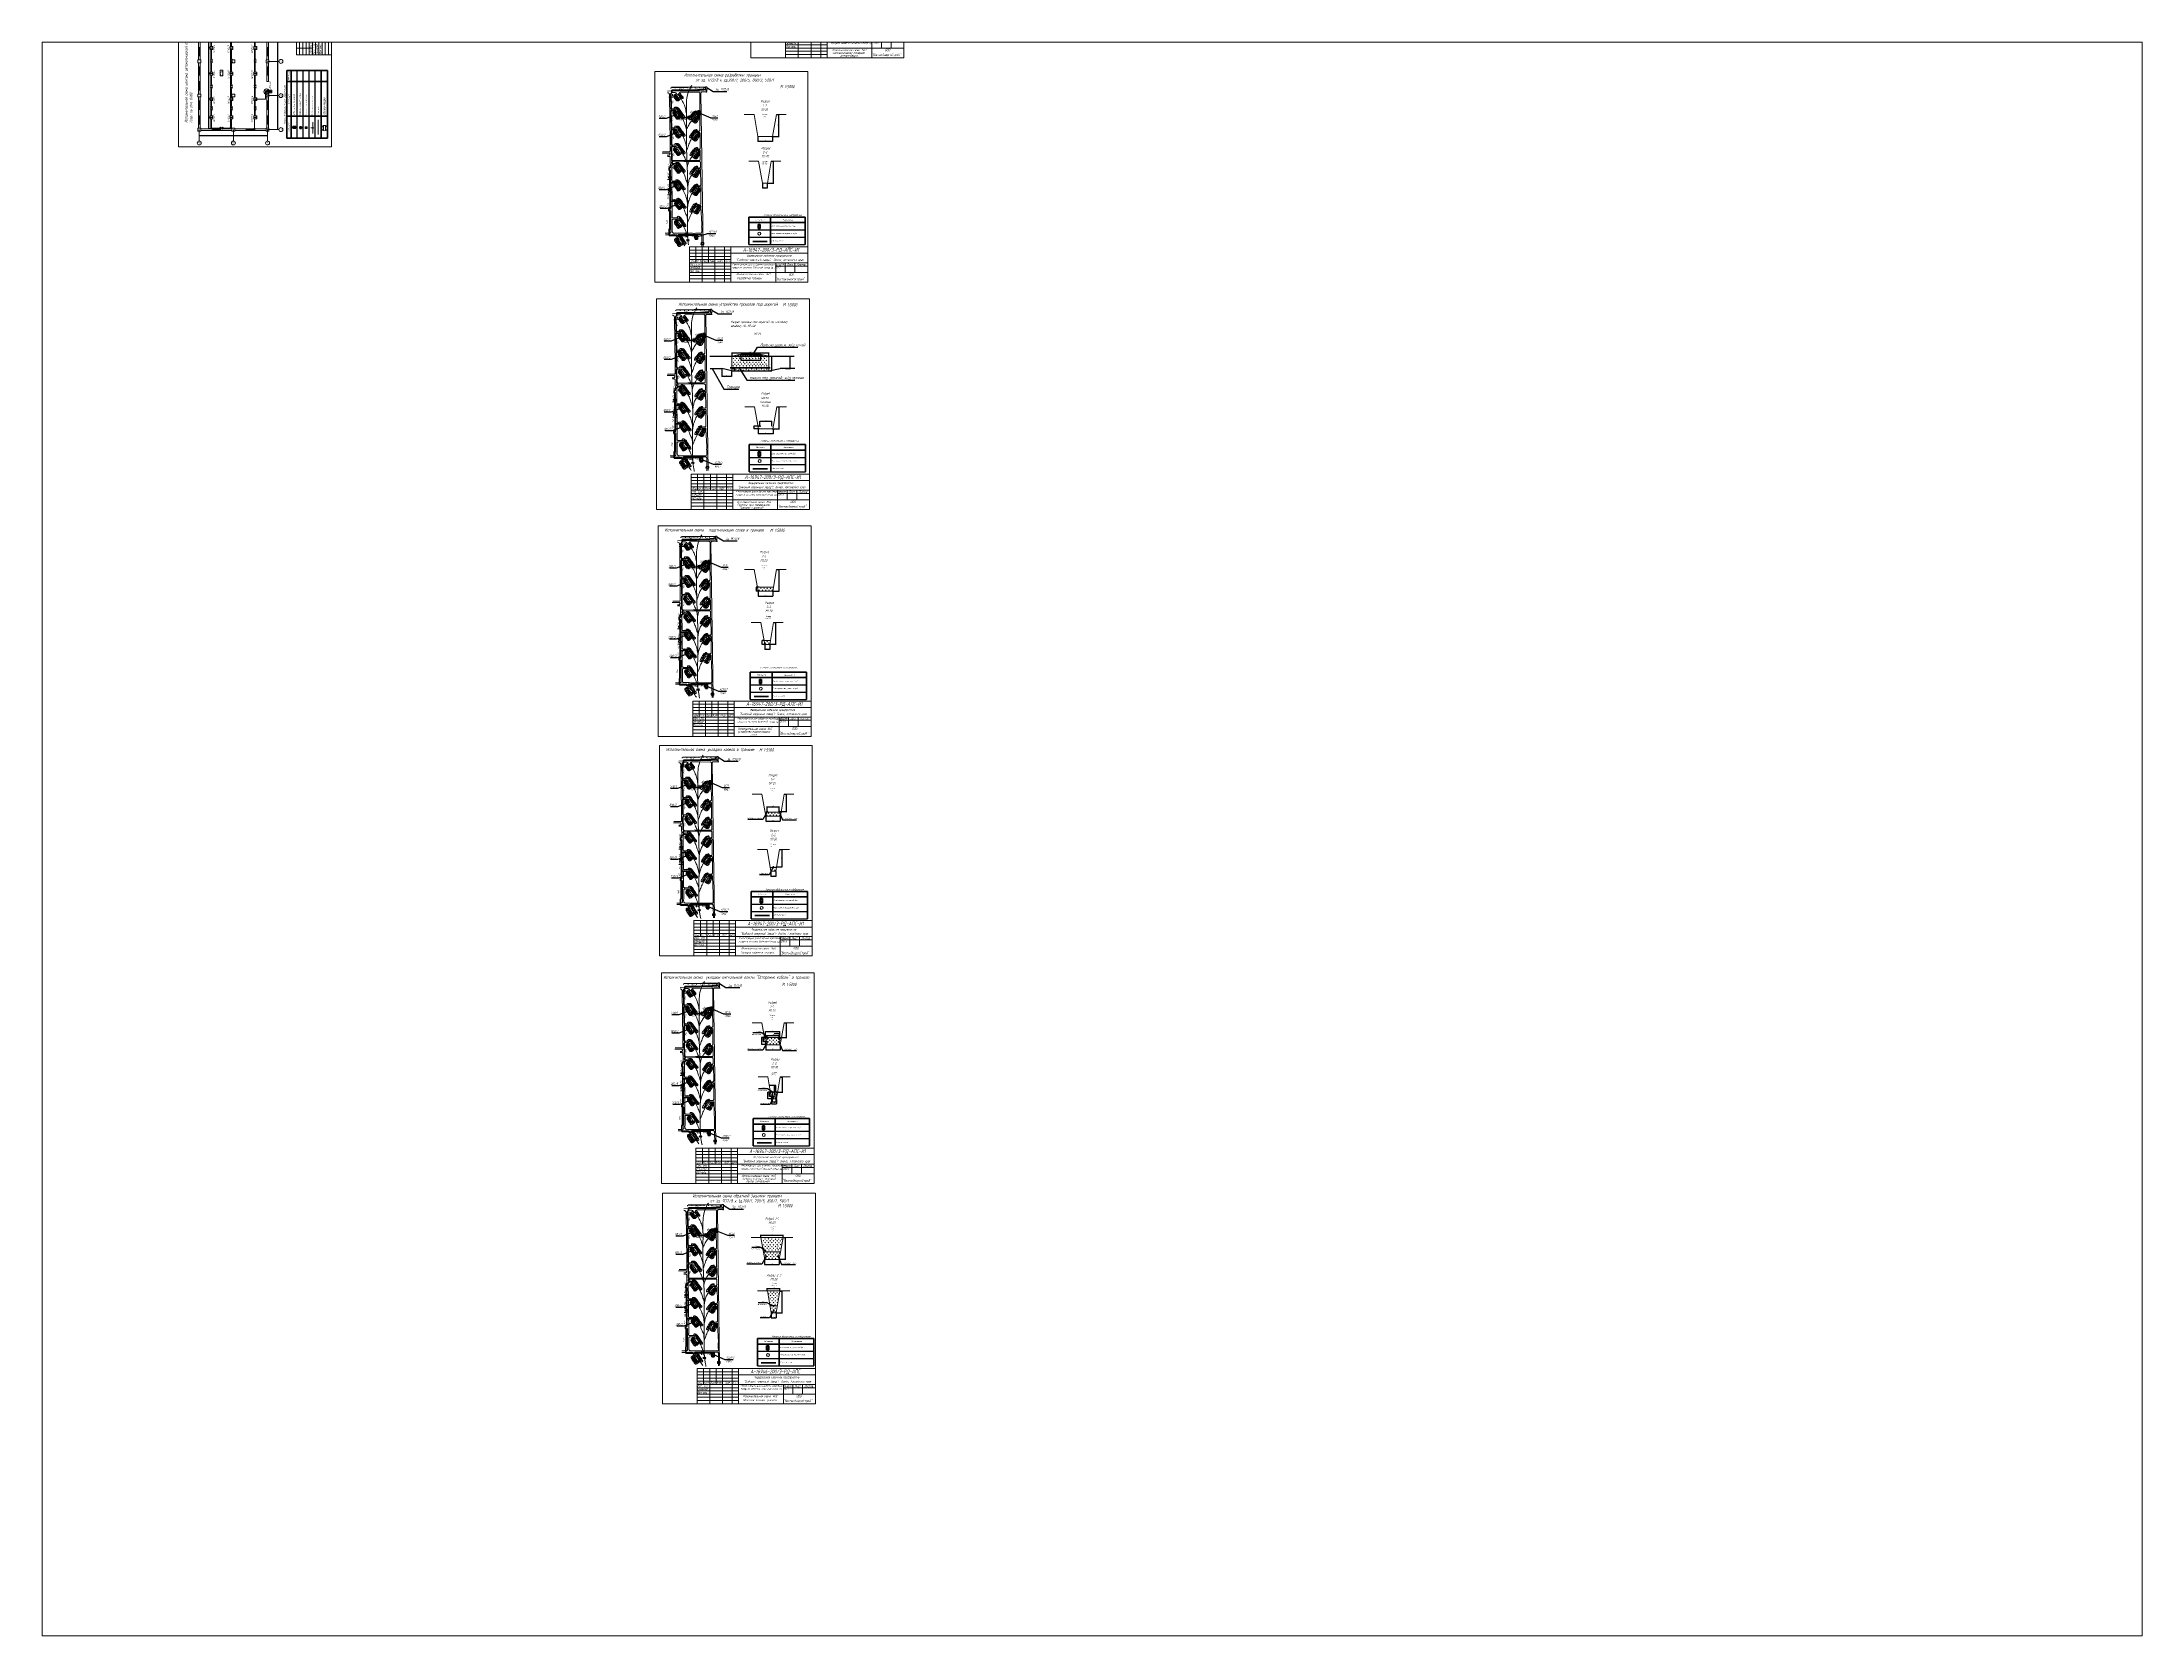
# Paper-space layout 'Лист1' of a CAD drawing. Header units: millimetres. Extents: x 26 to 231, y 20 to 176.
# The model-space entities are those that its viewports show. They can reach past a viewport. Long polylines and large blocks are cut down to what shows.
import ezdxf
from ezdxf import colors
from ezdxf.entities.mleader import LeaderData, LeaderLine
from ezdxf.enums import TextEntityAlignment as Align
from ezdxf.math import Vec2, Vec3

# ---------------------------------------------------------------- set-up
doc = ezdxf.new("R2010")
doc.units = ezdxf.units.MM
for name, pattern in [('GOST2.303 6', [12, 8, -1.5, 1, -1.5]), ('gost5', [7, 5, -2, 0]), ('gost6', [12, 8, -1.5, 1, -1.5])]:
    doc.linetypes.add(name, pattern=pattern)
doc.layers.get('Defpoints').update_dxf_attribs({"color": 33})
for name, color, linetype, lineweight in [('датчик', 10, 'Continuous', 50), ('Датчики (Вновь)', 2, 'Continuous', 50), ('ИИ_ОФОРМЛЕНИЕ_025', 7, 'Continuous', 25), ('Линия выноска', 137, 'Continuous', 20), ('Линия связи (Вновь)', 3, 'Continuous', 60), ('Осевая', 4, 'gost6', 25), ('ППК и др. приБоры', 171, 'Continuous', 50), ('Размерная', 4, 'Continuous', 25), ('Рамка толстая', 7, 'Continuous', 60), ('Рамка тонкая', 5, 'Continuous', 25), ('Связь', 84, 'Continuous', 50), ('Строительный', 251, 'Continuous', 13), ('ТаБлица', 253, 'Continuous', 25), ('текст', 7, 'Continuous', 25), ('Щиты пульты (Вновь)', 5, 'Continuous', 50), ('Элемент эл. схем', 7, 'Continuous', 35)]:
    doc.layers.add(name, color=color, linetype=linetype, lineweight=lineweight)
doc.layers.add('Текст.', color=51, linetype='Continuous')
doc.styles.add('Simplex', font='simplex.shx', dxfattribs={"width": 0.7, "oblique": 15})
doc.styles.get("Standard").update_dxf_attribs({"font": 'arial.ttf'})
doc.dimstyles.new('ISO-25', dxfattribs={"dimtxt": 2.5, "dimasz": 2.5, "dimexe": 1.25, "dimexo": 0.625, "dimtad": 1, "dimtxsty": 'Standard', "dimcen": 2.5, "dimadec": 0, "dimazin": 0, "dimtfac": 1, "dimtmove": 0, "dimatfit": 3, "dimfxl": 1, "dimarcsym": 0})
doc.dimstyles.new('Simplex', dxfattribs={"dimtxt": 2.5, "dimasz": 2.5, "dimexe": 1.25, "dimexo": 0.625, "dimtad": 1, "dimtxsty": 'Simplex', "dimcen": 2.5, "dimclrt": 2, "dimadec": 0, "dimazin": 0, "dimtfac": 1, "dimtmove": 0, "dimatfit": 3, "dimfxl": 1, "dimarcsym": 0})

# ---------------------------------------------------------------- blocks, each defined once
blk = doc.blocks.new('_None')
blk = doc.blocks.new('A$C4BB167BF')
at = {"layer": 'Щиты пульты (Вновь)', "true_color": 0xc7c8ca}
h = blk.add_hatch(color=9, dxfattribs=at)
h.paths.add_polyline_path([(0, 3), (0, 0), (3, 3)])
h.paths.add_polyline_path([(6, 3), (3, 3), (6, 0)])
at = {"layer": 'Щиты пульты (Вновь)', "color": 252, "true_color": 0x939598}
for p, q in [((0, 3), (0, 0)), ((6, 3), (0, 3)), ((0, 0), (3, 3)), ((3, 3), (6, 0)), ((6, 0), (6, 3)), ((0, 0), (6, 0))]:
    blk.add_line(p, q, dxfattribs=at)
blk = doc.blocks.new('_ArchTick')
at = {"color": 0, "linetype": 'ByBlock', "const_width": 0.15}
blk.add_lwpolyline([(-0.5, -0.5), (0.5, 0.5)], dxfattribs=at)
blk = doc.blocks.new('*D64')
at = {"layer": 'Defpoints', "color": 0, "lineweight": 40, "transparency": 16777216}
for p in [(13866, 8952), (13882, 8952), (13837, 8813)]:
    blk.add_point(p, dxfattribs=at)
at = {"layer": 'Размерная', "color": 0, "lineweight": -2, "transparency": 16777216}
for p, q in [((13867, 8952), (13883, 8952)), ((13882, 8813), (13882, 8952)), ((13838, 8813), (13883, 8813))]:
    blk.add_line(p, q, dxfattribs=at)
at = {"layer": 'Размерная', "color": 0, "lineweight": -2, "transparency": 16777216, "xscale": 1.5, "yscale": 1.5, "zscale": 1.5}
for p, rotation in [((13882, 8952), 90), ((13882, 8813), 270)]:
    blk.add_blockref('_ArchTick', p, dxfattribs=dict(at, rotation=rotation))
at = {"layer": 'Размерная', "color": 2, "lineweight": 20, "transparency": 16777216, "insert": (13878, 8882), "char_height": 2, "attachment_point": 5, "rotation": 90, "style": 'Simplex'}
blk.add_mtext('{\\H3x;\\C256;900}', dxfattribs=at)
blk = doc.blocks.new('*D65')
at = {"layer": 'Defpoints', "color": 0, "lineweight": 40, "transparency": 16777216}
for p in [(13749, 8813), (13842, 8813), (13842, 8783)]:
    blk.add_point(p, dxfattribs=at)
at = {"layer": 'Размерная', "color": 0, "lineweight": -2, "transparency": 16777216}
for p, q in [((13749, 8813), (13749, 8781)), ((13749, 8783), (13842, 8783)), ((13842, 8813), (13842, 8781))]:
    blk.add_line(p, q, dxfattribs=at)
at = {"layer": 'Размерная', "color": 0, "lineweight": -2, "transparency": 16777216, "xscale": 1.5, "yscale": 1.5, "zscale": 1.5, "rotation": 180}
blk.add_blockref('_ArchTick', (13749, 8783), dxfattribs=at)
at = {"layer": 'Размерная', "color": 0, "lineweight": -2, "transparency": 16777216, "xscale": 1.5, "yscale": 1.5, "zscale": 1.5}
blk.add_blockref('_ArchTick', (13842, 8783), dxfattribs=at)
at = {"layer": 'Размерная', "color": 2, "lineweight": 20, "transparency": 16777216, "insert": (13795, 8786), "char_height": 2, "attachment_point": 5, "style": 'Simplex'}
blk.add_mtext('{\\H3x;\\C256;800}', dxfattribs=at)
blk = doc.blocks.new('*D66')
at = {"layer": 'Defpoints', "color": 0, "lineweight": 40, "transparency": 16777216}
for p in [(13835, 8656), (13848, 8656), (13808, 8518)]:
    blk.add_point(p, dxfattribs=at)
at = {"layer": 'Размерная', "color": 0, "lineweight": -2, "transparency": 16777216}
for p, q in [((13836, 8656), (13850, 8656)), ((13848, 8518), (13848, 8656)), ((13809, 8518), (13850, 8518))]:
    blk.add_line(p, q, dxfattribs=at)
at = {"layer": 'Размерная', "color": 0, "lineweight": -2, "transparency": 16777216, "xscale": 1.5, "yscale": 1.5, "zscale": 1.5}
for p, rotation in [((13848, 8656), 90), ((13848, 8518), 270)]:
    blk.add_blockref('_ArchTick', p, dxfattribs=dict(at, rotation=rotation))
at = {"layer": 'Размерная', "color": 2, "lineweight": 20, "transparency": 16777216, "insert": (13845, 8587), "char_height": 2, "attachment_point": 5, "rotation": 90, "style": 'Simplex'}
blk.add_mtext('{\\H3x;\\C256;900}', dxfattribs=at)
blk = doc.blocks.new('*D67')
at = {"layer": 'Defpoints', "color": 0, "lineweight": 40, "transparency": 16777216}
for p in [(13778, 8518), (13809, 8518), (13809, 8487)]:
    blk.add_point(p, dxfattribs=at)
at = {"layer": 'Размерная', "color": 0, "lineweight": -2, "transparency": 16777216}
for p, q in [((13778, 8517), (13778, 8486)), ((13809, 8517), (13809, 8486)), ((13778, 8487), (13809, 8487))]:
    blk.add_line(p, q, dxfattribs=at)
at = {"layer": 'Размерная', "color": 0, "lineweight": -2, "transparency": 16777216, "xscale": 1.5, "yscale": 1.5, "zscale": 1.5, "rotation": 180}
blk.add_blockref('_ArchTick', (13778, 8487), dxfattribs=at)
at = {"layer": 'Размерная', "color": 0, "lineweight": -2, "transparency": 16777216, "xscale": 1.5, "yscale": 1.5, "zscale": 1.5}
blk.add_blockref('_ArchTick', (13809, 8487), dxfattribs=at)
at = {"layer": 'Размерная', "color": 2, "lineweight": 20, "transparency": 16777216, "insert": (13794, 8490), "char_height": 2, "attachment_point": 5, "style": 'Simplex'}
blk.add_mtext('{\\H3x;\\C256;400}', dxfattribs=at)
blk = doc.blocks.new('*T68')
at = {"layer": 'ТаБлица', "color": 0, "linetype": 'ByBlock', "lineweight": 40, "transparency": 16777216}
for p, q in [((0, 0), (356.5, 0)), ((0, 0), (0, -172.5)), ((138, 0), (138, -172.5)), ((356.5, 0), (356.5, -172.5)), ((0, -34.5), (356.5, -34.5))]:
    blk.add_line(p, q, dxfattribs=at)
at = {"layer": 'ТаБлица', "color": 5, "linetype": 'ByBlock', "lineweight": 25, "transparency": 16777216}
for p, q in [((0, -80.5), (356.5, -80.5)), ((0, -126.5), (356.5, -126.5)), ((0, -172.5), (356.5, -172.5))]:
    blk.add_line(p, q, dxfattribs=at)
at = {"layer": 'ТаБлица', "color": 2, "lineweight": 20, "transparency": 16777216, "char_height": 8.05, "style": 'Simplex'}
for s, insert, width, attachment_point in [('{\\C256;\\c0;Обозначение}', (69, -17.25), 138, 5), ('{\\C256;\\c0;Место прокола под дорогой в трубе}', (141.45, -103.5), 211.6, 4), ('{\\C256;\\c0;Шкаф клеммных соединений (сущ.)}', (141.45, -57.5), 211.6, 4), ('{\\C256;\\c0;Наименование}', (247.25, -17.25), 218.5, 5), ('{\\C256;\\c0;Кабельная линия}', (141.45, -149.5), 211.6, 4)]:
    blk.add_mtext(s, dxfattribs=dict(at, insert=insert, width=width, attachment_point=attachment_point))
blk = doc.blocks.new('*D69')
at = {"layer": 'Defpoints', "color": 0, "lineweight": 40, "transparency": 16777216}
for p in [(13584, 7345), (13584, 7330), (13602, 7345)]:
    blk.add_point(p, dxfattribs=at)
at = {"layer": 'Размерная', "color": 0, "lineweight": -2, "transparency": 16777216}
for p, q in [((13584, 7345), (13603, 7345)), ((13584, 7330), (13603, 7330)), ((13602, 7330), (13602, 7345))]:
    blk.add_line(p, q, dxfattribs=at)
at = {"layer": 'Размерная', "color": 0, "lineweight": -2, "transparency": 16777216, "xscale": 1.5, "yscale": 1.5, "zscale": 1.5}
for p, rotation in [((13602, 7345), 90), ((13602, 7330), 270)]:
    blk.add_blockref('_ArchTick', p, dxfattribs=dict(at, rotation=rotation))
at = {"layer": 'Размерная', "color": 2, "lineweight": 20, "transparency": 16777216, "insert": (13598, 7338), "char_height": 2, "attachment_point": 5, "rotation": 90, "style": 'Simplex'}
blk.add_mtext('{\\H3x;\\C256;200}', dxfattribs=at)
blk = doc.blocks.new('*D70')
at = {"layer": 'Defpoints', "color": 0, "lineweight": 40, "transparency": 16777216}
for p in [(13521, 7344), (13583, 7330), (13583, 7295)]:
    blk.add_point(p, dxfattribs=at)
at = {"layer": 'Размерная', "color": 0, "lineweight": -2, "transparency": 16777216}
for p, q in [((13521, 7343), (13521, 7294)), ((13583, 7330), (13583, 7294)), ((13521, 7295), (13583, 7295))]:
    blk.add_line(p, q, dxfattribs=at)
at = {"layer": 'Размерная', "color": 0, "lineweight": -2, "transparency": 16777216, "xscale": 1.5, "yscale": 1.5, "zscale": 1.5, "rotation": 180}
blk.add_blockref('_ArchTick', (13521, 7295), dxfattribs=at)
at = {"layer": 'Размерная', "color": 0, "lineweight": -2, "transparency": 16777216, "xscale": 1.5, "yscale": 1.5, "zscale": 1.5}
blk.add_blockref('_ArchTick', (13583, 7295), dxfattribs=at)
at = {"layer": 'Размерная', "color": 2, "lineweight": 20, "transparency": 16777216, "insert": (13552, 7298), "char_height": 2, "attachment_point": 5, "style": 'Simplex'}
blk.add_mtext('{\\H3x;\\C256;2000}', dxfattribs=at)
blk = doc.blocks.new('*D71')
at = {"layer": 'Defpoints', "color": 0, "lineweight": 40, "transparency": 16777216}
for p in [(13789, 7330), (13821, 7422), (13837, 7422)]:
    blk.add_point(p, dxfattribs=at)
at = {"layer": 'Размерная', "color": 0, "lineweight": -2, "transparency": 16777216}
for p, q in [((13790, 7330), (13838, 7330)), ((13822, 7422), (13838, 7422)), ((13837, 7330), (13837, 7422))]:
    blk.add_line(p, q, dxfattribs=at)
at = {"layer": 'Размерная', "color": 0, "lineweight": -2, "transparency": 16777216, "xscale": 1.5, "yscale": 1.5, "zscale": 1.5}
for p, rotation in [((13837, 7422), 90), ((13837, 7330), 270)]:
    blk.add_blockref('_ArchTick', p, dxfattribs=dict(at, rotation=rotation))
at = {"layer": 'Размерная', "color": 2, "lineweight": 20, "transparency": 16777216, "insert": (13833, 7376), "char_height": 2, "attachment_point": 5, "rotation": 90, "style": 'Simplex'}
blk.add_mtext('{\\H3x;\\C256;1100}', dxfattribs=at)
blk = doc.blocks.new('*D72')
at = {"layer": 'Defpoints', "color": 0, "lineweight": 40, "transparency": 16777216}
for p in [(13642, 7434), (13765, 7434), (13765, 7397)]:
    blk.add_point(p, dxfattribs=at)
at = {"layer": 'Размерная', "color": 0, "lineweight": -2, "transparency": 16777216}
for p, q in [((13642, 7434), (13642, 7396)), ((13642, 7397), (13765, 7397)), ((13765, 7434), (13765, 7396))]:
    blk.add_line(p, q, dxfattribs=at)
at = {"layer": 'Размерная', "color": 0, "lineweight": -2, "transparency": 16777216, "xscale": 1.5, "yscale": 1.5, "zscale": 1.5, "rotation": 180}
blk.add_blockref('_ArchTick', (13642, 7397), dxfattribs=at)
at = {"layer": 'Размерная', "color": 0, "lineweight": -2, "transparency": 16777216, "xscale": 1.5, "yscale": 1.5, "zscale": 1.5}
blk.add_blockref('_ArchTick', (13765, 7397), dxfattribs=at)
at = {"layer": 'Размерная', "color": 2, "lineweight": 20, "transparency": 16777216, "insert": (13704, 7401), "char_height": 2, "attachment_point": 5, "style": 'Simplex'}
blk.add_mtext('{\\H3x;\\C256;6000}', dxfattribs=at)
blk = doc.blocks.new('*D73')
at = {"layer": 'Defpoints', "color": 0, "lineweight": 40, "transparency": 16777216}
for p in [(13924, 7344), (13936, 7423), (13954, 7423)]:
    blk.add_point(p, dxfattribs=at)
at = {"layer": 'Размерная', "color": 0, "lineweight": -2, "transparency": 16777216}
for p, q in [((13924, 7344), (13956, 7344)), ((13937, 7423), (13956, 7423)), ((13954, 7344), (13954, 7423))]:
    blk.add_line(p, q, dxfattribs=at)
at = {"layer": 'Размерная', "color": 0, "lineweight": -2, "transparency": 16777216, "xscale": 1.5, "yscale": 1.5, "zscale": 1.5}
for p, rotation in [((13954, 7423), 90), ((13954, 7344), 270)]:
    blk.add_blockref('_ArchTick', p, dxfattribs=dict(at, rotation=rotation))
at = {"layer": 'Размерная', "color": 2, "lineweight": 20, "transparency": 16777216, "insert": (13951, 7384), "char_height": 2, "attachment_point": 5, "rotation": 90, "style": 'Simplex'}
blk.add_mtext('{\\H3x;\\C256;900}', dxfattribs=at)
blk = doc.blocks.new('*D74')
at = {"layer": 'Defpoints', "color": 0, "lineweight": 40, "transparency": 16777216}
for p in [(13586, 7422), (13819, 7444), (13819, 7423)]:
    blk.add_point(p, dxfattribs=at)
at = {"layer": 'Размерная', "color": 0, "lineweight": -2, "transparency": 16777216}
for p, q in [((13586, 7423), (13586, 7445)), ((13586, 7444), (13819, 7444)), ((13819, 7423), (13819, 7445))]:
    blk.add_line(p, q, dxfattribs=at)
at = {"layer": 'Размерная', "color": 0, "lineweight": -2, "transparency": 16777216, "xscale": 1.5, "yscale": 1.5, "zscale": 1.5, "rotation": 180}
blk.add_blockref('_ArchTick', (13586, 7444), dxfattribs=at)
at = {"layer": 'Размерная', "color": 0, "lineweight": -2, "transparency": 16777216, "xscale": 1.5, "yscale": 1.5, "zscale": 1.5}
blk.add_blockref('_ArchTick', (13819, 7444), dxfattribs=at)
at = {"layer": 'Размерная', "color": 2, "lineweight": 20, "transparency": 16777216, "insert": (13702, 7447), "char_height": 2, "attachment_point": 5, "style": 'Simplex'}
blk.add_mtext('{\\H3x;\\C256;8000}', dxfattribs=at)
blk = doc.blocks.new('*D75')
at = {"layer": 'Defpoints', "color": 0, "lineweight": 40, "transparency": 16777216}
for p in [(13867, 6072), (13883, 6072), (13838, 5934)]:
    blk.add_point(p, dxfattribs=at)
at = {"layer": 'Размерная', "color": 0, "lineweight": -2, "transparency": 16777216}
for p, q in [((13868, 6072), (13884, 6072)), ((13883, 5934), (13883, 6072)), ((13839, 5934), (13884, 5934))]:
    blk.add_line(p, q, dxfattribs=at)
at = {"layer": 'Размерная', "color": 0, "lineweight": -2, "transparency": 16777216, "xscale": 1.5, "yscale": 1.5, "zscale": 1.5}
for p, rotation in [((13883, 6072), 90), ((13883, 5934), 270)]:
    blk.add_blockref('_ArchTick', p, dxfattribs=dict(at, rotation=rotation))
at = {"layer": 'Размерная', "color": 2, "lineweight": 20, "transparency": 16777216, "insert": (13879, 6003), "char_height": 2, "attachment_point": 5, "rotation": 90, "style": 'Simplex'}
blk.add_mtext('{\\H3x;\\C256;900}', dxfattribs=at)
blk = doc.blocks.new('*D76')
at = {"layer": 'Defpoints', "color": 0, "lineweight": 40, "transparency": 16777216}
for p in [(13751, 5934), (13843, 5934), (13843, 5903)]:
    blk.add_point(p, dxfattribs=at)
at = {"layer": 'Размерная', "color": 0, "lineweight": -2, "transparency": 16777216}
for p, q in [((13751, 5933), (13751, 5902)), ((13751, 5903), (13843, 5903)), ((13843, 5933), (13843, 5902))]:
    blk.add_line(p, q, dxfattribs=at)
at = {"layer": 'Размерная', "color": 0, "lineweight": -2, "transparency": 16777216, "xscale": 1.5, "yscale": 1.5, "zscale": 1.5, "rotation": 180}
blk.add_blockref('_ArchTick', (13751, 5903), dxfattribs=at)
at = {"layer": 'Размерная', "color": 0, "lineweight": -2, "transparency": 16777216, "xscale": 1.5, "yscale": 1.5, "zscale": 1.5}
blk.add_blockref('_ArchTick', (13843, 5903), dxfattribs=at)
at = {"layer": 'Размерная', "color": 2, "lineweight": 20, "transparency": 16777216, "insert": (13797, 5907), "char_height": 2, "attachment_point": 5, "style": 'Simplex'}
blk.add_mtext('{\\H3x;\\C256;800}', dxfattribs=at)
blk = doc.blocks.new('*D77')
at = {"layer": 'Defpoints', "color": 0, "lineweight": 40, "transparency": 16777216}
for p in [(13850, 5736), (13863, 5736), (13823, 5598)]:
    blk.add_point(p, dxfattribs=at)
at = {"layer": 'Размерная', "color": 0, "lineweight": -2, "transparency": 16777216}
for p, q in [((13851, 5736), (13865, 5736)), ((13863, 5598), (13863, 5736)), ((13824, 5598), (13865, 5598))]:
    blk.add_line(p, q, dxfattribs=at)
at = {"layer": 'Размерная', "color": 0, "lineweight": -2, "transparency": 16777216, "xscale": 1.5, "yscale": 1.5, "zscale": 1.5}
for p, rotation in [((13863, 5736), 90), ((13863, 5598), 270)]:
    blk.add_blockref('_ArchTick', p, dxfattribs=dict(at, rotation=rotation))
at = {"layer": 'Размерная', "color": 2, "lineweight": 20, "transparency": 16777216, "insert": (13860, 5667), "char_height": 2, "attachment_point": 5, "rotation": 90, "style": 'Simplex'}
blk.add_mtext('{\\H3x;\\C256;900}', dxfattribs=at)
blk = doc.blocks.new('*D78')
at = {"layer": 'Defpoints', "color": 0, "lineweight": 40, "transparency": 16777216}
for p in [(13793, 5598), (13824, 5598), (13824, 5567)]:
    blk.add_point(p, dxfattribs=at)
at = {"layer": 'Размерная', "color": 0, "lineweight": -2, "transparency": 16777216}
for p, q in [((13793, 5597), (13793, 5566)), ((13824, 5597), (13824, 5566)), ((13793, 5567), (13824, 5567))]:
    blk.add_line(p, q, dxfattribs=at)
at = {"layer": 'Размерная', "color": 0, "lineweight": -2, "transparency": 16777216, "xscale": 1.5, "yscale": 1.5, "zscale": 1.5, "rotation": 180}
blk.add_blockref('_ArchTick', (13793, 5567), dxfattribs=at)
at = {"layer": 'Размерная', "color": 0, "lineweight": -2, "transparency": 16777216, "xscale": 1.5, "yscale": 1.5, "zscale": 1.5}
blk.add_blockref('_ArchTick', (13824, 5567), dxfattribs=at)
at = {"layer": 'Размерная', "color": 2, "lineweight": 20, "transparency": 16777216, "insert": (13809, 5570), "char_height": 2, "attachment_point": 5, "style": 'Simplex'}
blk.add_mtext('{\\H3x;\\C256;400}', dxfattribs=at)
blk = doc.blocks.new('*D79')
at = {"layer": 'Defpoints', "color": 0, "lineweight": 40, "transparency": 16777216}
for p in [(13886, 4539), (13916, 4649), (13931, 4649)]:
    blk.add_point(p, dxfattribs=at)
at = {"layer": 'Размерная', "color": 0, "lineweight": -2, "transparency": 16777216}
for p, q in [((13887, 4539), (13933, 4539)), ((13917, 4649), (13933, 4649)), ((13931, 4539), (13931, 4649))]:
    blk.add_line(p, q, dxfattribs=at)
at = {"layer": 'Размерная', "color": 0, "lineweight": -2, "transparency": 16777216, "xscale": 1.5, "yscale": 1.5, "zscale": 1.5}
for p, rotation in [((13931, 4649), 90), ((13931, 4539), 270)]:
    blk.add_blockref('_ArchTick', p, dxfattribs=dict(at, rotation=rotation))
at = {"layer": 'Размерная', "color": 2, "lineweight": 20, "transparency": 16777216, "insert": (13928, 4594), "char_height": 2, "attachment_point": 5, "rotation": 90, "style": 'Simplex'}
blk.add_mtext('{\\H3x;\\C256;800}', dxfattribs=at)
blk = doc.blocks.new('*D80')
at = {"layer": 'Defpoints', "color": 0, "lineweight": 40, "transparency": 16777216}
for p in [(13799, 4510), (13891, 4510), (13891, 4479)]:
    blk.add_point(p, dxfattribs=at)
at = {"layer": 'Размерная', "color": 0, "lineweight": -2, "transparency": 16777216}
for p, q in [((13799, 4510), (13799, 4478)), ((13799, 4479), (13891, 4479)), ((13891, 4510), (13891, 4478))]:
    blk.add_line(p, q, dxfattribs=at)
at = {"layer": 'Размерная', "color": 0, "lineweight": -2, "transparency": 16777216, "xscale": 1.5, "yscale": 1.5, "zscale": 1.5, "rotation": 180}
blk.add_blockref('_ArchTick', (13799, 4479), dxfattribs=at)
at = {"layer": 'Размерная', "color": 0, "lineweight": -2, "transparency": 16777216, "xscale": 1.5, "yscale": 1.5, "zscale": 1.5}
blk.add_blockref('_ArchTick', (13891, 4479), dxfattribs=at)
at = {"layer": 'Размерная', "color": 2, "lineweight": 20, "transparency": 16777216, "insert": (13845, 4483), "char_height": 2, "attachment_point": 5, "style": 'Simplex'}
blk.add_mtext('{\\H3x;\\C256;800}', dxfattribs=at)
blk = doc.blocks.new('*D81')
at = {"layer": 'Defpoints', "color": 0, "lineweight": 40, "transparency": 16777216}
for p in [(13889, 4300), (13902, 4300), (13861, 4189)]:
    blk.add_point(p, dxfattribs=at)
at = {"layer": 'Размерная', "color": 0, "lineweight": -2, "transparency": 16777216}
for p, q in [((13889, 4300), (13903, 4300)), ((13902, 4189), (13902, 4300)), ((13862, 4189), (13903, 4189))]:
    blk.add_line(p, q, dxfattribs=at)
at = {"layer": 'Размерная', "color": 0, "lineweight": -2, "transparency": 16777216, "xscale": 1.5, "yscale": 1.5, "zscale": 1.5}
for p, rotation in [((13902, 4300), 90), ((13902, 4189), 270)]:
    blk.add_blockref('_ArchTick', p, dxfattribs=dict(at, rotation=rotation))
at = {"layer": 'Размерная', "color": 2, "lineweight": 20, "transparency": 16777216, "insert": (13898, 4244), "char_height": 2, "attachment_point": 5, "rotation": 90, "style": 'Simplex'}
blk.add_mtext('{\\H3x;\\C256;800}', dxfattribs=at)
blk = doc.blocks.new('*D82')
at = {"layer": 'Defpoints', "color": 0, "lineweight": 40, "transparency": 16777216}
for p in [(13832, 4161), (13863, 4161), (13863, 4130)]:
    blk.add_point(p, dxfattribs=at)
at = {"layer": 'Размерная', "color": 0, "lineweight": -2, "transparency": 16777216}
for p, q in [((13832, 4161), (13832, 4129)), ((13832, 4130), (13863, 4130)), ((13863, 4161), (13863, 4129))]:
    blk.add_line(p, q, dxfattribs=at)
at = {"layer": 'Размерная', "color": 0, "lineweight": -2, "transparency": 16777216, "xscale": 1.5, "yscale": 1.5, "zscale": 1.5, "rotation": 180}
blk.add_blockref('_ArchTick', (13832, 4130), dxfattribs=at)
at = {"layer": 'Размерная', "color": 0, "lineweight": -2, "transparency": 16777216, "xscale": 1.5, "yscale": 1.5, "zscale": 1.5}
blk.add_blockref('_ArchTick', (13863, 4130), dxfattribs=at)
at = {"layer": 'Размерная', "color": 2, "lineweight": 20, "transparency": 16777216, "insert": (13847, 4134), "char_height": 2, "attachment_point": 5, "style": 'Simplex'}
blk.add_mtext('{\\H3x;\\C256;400}', dxfattribs=at)
blk = doc.blocks.new('*D83')
at = {"layer": 'Defpoints', "color": 0, "lineweight": 40, "transparency": 16777216}
for p in [(13807, 4541), (13884, 4570), (13884, 4541)]:
    blk.add_point(p, dxfattribs=at)
at = {"layer": 'Размерная', "color": 0, "lineweight": -2, "transparency": 16777216}
for p, q in [((13807, 4541), (13807, 4571)), ((13807, 4570), (13884, 4570)), ((13884, 4541), (13884, 4571))]:
    blk.add_line(p, q, dxfattribs=at)
at = {"layer": 'Размерная', "color": 0, "lineweight": -2, "transparency": 16777216, "xscale": 1.5, "yscale": 1.5, "zscale": 1.5, "rotation": 180}
blk.add_blockref('_ArchTick', (13807, 4570), dxfattribs=at)
at = {"layer": 'Размерная', "color": 0, "lineweight": -2, "transparency": 16777216, "xscale": 1.5, "yscale": 1.5, "zscale": 1.5}
blk.add_blockref('_ArchTick', (13884, 4570), dxfattribs=at)
at = {"layer": 'Размерная', "color": 2, "lineweight": 20, "transparency": 16777216, "insert": (13846, 4574), "char_height": 2, "attachment_point": 5, "style": 'Simplex'}
blk.add_mtext('{\\H3x;\\C256;600}', dxfattribs=at)
blk = doc.blocks.new('*D94')
at = {"layer": 'Defpoints', "color": 0, "lineweight": 40, "transparency": 16777216}
for p in [(13916, 3201), (13931, 3201), (13887, 3109)]:
    blk.add_point(p, dxfattribs=at)
at = {"layer": 'Размерная', "color": 0, "lineweight": -2, "transparency": 16777216}
for p, q in [((13916, 3201), (13932, 3201)), ((13931, 3109), (13931, 3201)), ((13887, 3109), (13932, 3109))]:
    blk.add_line(p, q, dxfattribs=at)
at = {"layer": 'Размерная', "color": 0, "lineweight": -2, "transparency": 16777216, "xscale": 1.5, "yscale": 1.5, "zscale": 1.5}
for p, rotation in [((13931, 3201), 90), ((13931, 3109), 270)]:
    blk.add_blockref('_ArchTick', p, dxfattribs=dict(at, rotation=rotation))
at = {"layer": 'Размерная', "color": 2, "lineweight": 20, "transparency": 16777216, "insert": (13927, 3155), "char_height": 2, "attachment_point": 5, "rotation": 90, "style": 'Simplex'}
blk.add_mtext('{\\H3x;\\C256;600}', dxfattribs=at)
blk = doc.blocks.new('*D95')
at = {"layer": 'Defpoints', "color": 0, "lineweight": 40, "transparency": 16777216}
for p in [(13799, 3062), (13891, 3062), (13891, 3032)]:
    blk.add_point(p, dxfattribs=at)
at = {"layer": 'Размерная', "color": 0, "lineweight": -2, "transparency": 16777216}
for p, q in [((13799, 3062), (13799, 3030)), ((13891, 3062), (13891, 3030)), ((13799, 3032), (13891, 3032))]:
    blk.add_line(p, q, dxfattribs=at)
at = {"layer": 'Размерная', "color": 0, "lineweight": -2, "transparency": 16777216, "xscale": 1.5, "yscale": 1.5, "zscale": 1.5, "rotation": 180}
blk.add_blockref('_ArchTick', (13799, 3032), dxfattribs=at)
at = {"layer": 'Размерная', "color": 0, "lineweight": -2, "transparency": 16777216, "xscale": 1.5, "yscale": 1.5, "zscale": 1.5}
blk.add_blockref('_ArchTick', (13891, 3032), dxfattribs=at)
at = {"layer": 'Размерная', "color": 2, "lineweight": 20, "transparency": 16777216, "insert": (13845, 3035), "char_height": 2, "attachment_point": 5, "style": 'Simplex'}
blk.add_mtext('{\\H3x;\\C256;800}', dxfattribs=at)
blk = doc.blocks.new('*D96')
at = {"layer": 'Defpoints', "color": 0, "lineweight": 40, "transparency": 16777216}
for p in [(13893, 2859), (13906, 2859), (13866, 2764)]:
    blk.add_point(p, dxfattribs=at)
at = {"layer": 'Размерная', "color": 0, "lineweight": -2, "transparency": 16777216}
for p, q in [((13894, 2859), (13907, 2859)), ((13906, 2764), (13906, 2859)), ((13867, 2764), (13907, 2764))]:
    blk.add_line(p, q, dxfattribs=at)
at = {"layer": 'Размерная', "color": 0, "lineweight": -2, "transparency": 16777216, "xscale": 1.5, "yscale": 1.5, "zscale": 1.5}
for p, rotation in [((13906, 2859), 90), ((13906, 2764), 270)]:
    blk.add_blockref('_ArchTick', p, dxfattribs=dict(at, rotation=rotation))
at = {"layer": 'Размерная', "color": 2, "lineweight": 20, "transparency": 16777216, "insert": (13902, 2811), "char_height": 2, "attachment_point": 5, "rotation": 90, "style": 'Simplex'}
blk.add_mtext('{\\H3x;\\C256;600}', dxfattribs=at)
blk = doc.blocks.new('*D97')
at = {"layer": 'Defpoints', "color": 0, "lineweight": 40, "transparency": 16777216}
for p in [(13836, 2721), (13867, 2721), (13867, 2690)]:
    blk.add_point(p, dxfattribs=at)
at = {"layer": 'Размерная', "color": 0, "lineweight": -2, "transparency": 16777216}
for p, q in [((13836, 2720), (13836, 2689)), ((13836, 2690), (13867, 2690)), ((13867, 2720), (13867, 2689))]:
    blk.add_line(p, q, dxfattribs=at)
at = {"layer": 'Размерная', "color": 0, "lineweight": -2, "transparency": 16777216, "xscale": 1.5, "yscale": 1.5, "zscale": 1.5, "rotation": 180}
blk.add_blockref('_ArchTick', (13836, 2690), dxfattribs=at)
at = {"layer": 'Размерная', "color": 0, "lineweight": -2, "transparency": 16777216, "xscale": 1.5, "yscale": 1.5, "zscale": 1.5}
blk.add_blockref('_ArchTick', (13867, 2690), dxfattribs=at)
at = {"layer": 'Размерная', "color": 2, "lineweight": 20, "transparency": 16777216, "insert": (13851, 2693), "char_height": 2, "attachment_point": 5, "style": 'Simplex'}
blk.add_mtext('{\\H3x;\\C256;440}', dxfattribs=at)
blk = doc.blocks.new('*D98')
at = {"layer": 'Defpoints', "color": 0, "lineweight": 40, "transparency": 16777216}
for p in [(13807, 3093), (13884, 3122), (13884, 3093)]:
    blk.add_point(p, dxfattribs=at)
at = {"layer": 'Размерная', "color": 0, "lineweight": -2, "transparency": 16777216}
for p, q in [((13807, 3094), (13807, 3123)), ((13807, 3122), (13884, 3122)), ((13884, 3094), (13884, 3123))]:
    blk.add_line(p, q, dxfattribs=at)
at = {"layer": 'Размерная', "color": 0, "lineweight": -2, "transparency": 16777216, "xscale": 1.5, "yscale": 1.5, "zscale": 1.5, "rotation": 180}
blk.add_blockref('_ArchTick', (13807, 3122), dxfattribs=at)
at = {"layer": 'Размерная', "color": 0, "lineweight": -2, "transparency": 16777216, "xscale": 1.5, "yscale": 1.5, "zscale": 1.5}
blk.add_blockref('_ArchTick', (13884, 3122), dxfattribs=at)
at = {"layer": 'Размерная', "color": 2, "lineweight": 20, "transparency": 16777216, "insert": (13846, 3126), "char_height": 2, "attachment_point": 5, "style": 'Simplex'}
blk.add_mtext('{\\H3x;\\C256;600}', dxfattribs=at)
blk = doc.blocks.new('*D99')
at = {"layer": 'Defpoints', "color": 0, "lineweight": 40, "transparency": 16777216}
for p in [(13785, 3110), (13802, 3110), (13803, 3081)]:
    blk.add_point(p, dxfattribs=at)
at = {"layer": 'Размерная', "color": 0, "lineweight": -2, "transparency": 16777216}
for p, q in [((13801, 3110), (13784, 3110)), ((13802, 3081), (13784, 3081)), ((13785, 3081), (13785, 3110))]:
    blk.add_line(p, q, dxfattribs=at)
at = {"layer": 'Размерная', "color": 0, "lineweight": -2, "transparency": 16777216, "xscale": 1.5, "yscale": 1.5, "zscale": 1.5}
for p, rotation in [((13785, 3110), 90), ((13785, 3081), 270)]:
    blk.add_blockref('_ArchTick', p, dxfattribs=dict(at, rotation=rotation))
at = {"layer": 'Размерная', "color": 2, "lineweight": 20, "transparency": 16777216, "insert": (13781, 3095), "char_height": 2, "attachment_point": 5, "rotation": 90, "style": 'Simplex'}
blk.add_mtext('{\\H3x;\\C256;200}', dxfattribs=at)
blk = doc.blocks.new('*D100')
at = {"layer": 'Defpoints', "color": 0, "lineweight": 40, "transparency": 16777216}
for p in [(13823, 2764), (13840, 2764), (13843, 2736)]:
    blk.add_point(p, dxfattribs=at)
at = {"layer": 'Размерная', "color": 0, "lineweight": -2, "transparency": 16777216}
for p, q in [((13839, 2764), (13822, 2764)), ((13842, 2736), (13822, 2736)), ((13823, 2736), (13823, 2764))]:
    blk.add_line(p, q, dxfattribs=at)
at = {"layer": 'Размерная', "color": 0, "lineweight": -2, "transparency": 16777216, "xscale": 1.5, "yscale": 1.5, "zscale": 1.5}
for p, rotation in [((13823, 2764), 90), ((13823, 2736), 270)]:
    blk.add_blockref('_ArchTick', p, dxfattribs=dict(at, rotation=rotation))
at = {"layer": 'Размерная', "color": 2, "lineweight": 20, "transparency": 16777216, "insert": (13819, 2750), "char_height": 2, "attachment_point": 5, "rotation": 90, "style": 'Simplex'}
blk.add_mtext('{\\H3x;\\C256;200}', dxfattribs=at)
blk = doc.blocks.new('*D101')
at = {"layer": 'Defpoints', "color": 0, "lineweight": 40, "transparency": 16777216}
for p in [(13813, 2763), (13827, 2763), (13838, 2721)]:
    blk.add_point(p, dxfattribs=at)
at = {"layer": 'Размерная', "color": 0, "lineweight": -2, "transparency": 16777216}
for p, q in [((13827, 2763), (13812, 2763)), ((13837, 2721), (13812, 2721)), ((13813, 2721), (13813, 2763))]:
    blk.add_line(p, q, dxfattribs=at)
at = {"layer": 'Размерная', "color": 0, "lineweight": -2, "transparency": 16777216, "xscale": 1.5, "yscale": 1.5, "zscale": 1.5}
for p, rotation in [((13813, 2763), 90), ((13813, 2721), 270)]:
    blk.add_blockref('_ArchTick', p, dxfattribs=dict(at, rotation=rotation))
at = {"layer": 'Размерная', "color": 2, "lineweight": 20, "transparency": 16777216, "insert": (13810, 2742), "char_height": 2, "attachment_point": 5, "rotation": 90, "style": 'Simplex'}
blk.add_mtext('{\\H3x;\\C256;300}', dxfattribs=at)
blk = doc.blocks.new('*D102')
at = {"layer": 'Defpoints', "color": 0, "lineweight": 40, "transparency": 16777216}
for p in [(13862, 2805), (13854, 2745), (13862, 2766)]:
    blk.add_point(p, dxfattribs=at)
at = {"layer": 'Размерная', "color": 0, "lineweight": -2, "transparency": 16777216}
for p, q in [((13854, 2805), (13823, 2805)), ((13854, 2745), (13854, 2806)), ((13862, 2805), (13854, 2805)), ((13862, 2767), (13862, 2806))]:
    blk.add_line(p, q, dxfattribs=at)
at = {"layer": 'Размерная', "color": 0, "lineweight": -2, "transparency": 16777216, "xscale": 1.5, "yscale": 1.5, "zscale": 1.5, "rotation": 180}
blk.add_blockref('_ArchTick', (13854, 2805), dxfattribs=at)
at = {"layer": 'Размерная', "color": 0, "lineweight": -2, "transparency": 16777216, "xscale": 1.5, "yscale": 1.5, "zscale": 1.5}
blk.add_blockref('_ArchTick', (13862, 2805), dxfattribs=at)
at = {"layer": 'Размерная', "color": 2, "lineweight": 20, "transparency": 16777216, "insert": (13835, 2808), "char_height": 2, "attachment_point": 5, "style": 'Simplex'}
blk.add_mtext('{\\H3x;\\C256;min 50}', dxfattribs=at)
blk = doc.blocks.new('*D103')
at = {"layer": 'Defpoints', "color": 0, "lineweight": 40, "transparency": 16777216}
for p in [(13839, 2763), (13862, 2763), (13862, 2702)]:
    blk.add_point(p, dxfattribs=at)
at = {"layer": 'Размерная', "color": 0, "lineweight": -2, "transparency": 16777216}
for p, q in [((13839, 2763), (13839, 2700)), ((13839, 2702), (13862, 2702)), ((13862, 2763), (13862, 2700))]:
    blk.add_line(p, q, dxfattribs=at)
at = {"layer": 'Размерная', "color": 0, "lineweight": -2, "transparency": 16777216, "xscale": 1.5, "yscale": 1.5, "zscale": 1.5, "rotation": 180}
blk.add_blockref('_ArchTick', (13839, 2702), dxfattribs=at)
at = {"layer": 'Размерная', "color": 0, "lineweight": -2, "transparency": 16777216, "xscale": 1.5, "yscale": 1.5, "zscale": 1.5}
blk.add_blockref('_ArchTick', (13862, 2702), dxfattribs=at)
at = {"layer": 'Размерная', "color": 2, "lineweight": 20, "transparency": 16777216, "insert": (13851, 2705), "char_height": 2, "attachment_point": 5, "style": 'Simplex'}
blk.add_mtext('{\\H3x;\\C256;330}', dxfattribs=at)
blk = doc.blocks.new('*D104')
at = {"layer": 'Defpoints', "color": 0, "lineweight": 40, "transparency": 16777216}
for p in [(13775, 3110), (13788, 3110), (13797, 3064)]:
    blk.add_point(p, dxfattribs=at)
at = {"layer": 'Размерная', "color": 0, "lineweight": -2, "transparency": 16777216}
for p, q in [((13788, 3110), (13773, 3110)), ((13796, 3064), (13773, 3064)), ((13775, 3064), (13775, 3110))]:
    blk.add_line(p, q, dxfattribs=at)
at = {"layer": 'Размерная', "color": 0, "lineweight": -2, "transparency": 16777216, "xscale": 1.5, "yscale": 1.5, "zscale": 1.5}
for p, rotation in [((13775, 3110), 90), ((13775, 3064), 270)]:
    blk.add_blockref('_ArchTick', p, dxfattribs=dict(at, rotation=rotation))
at = {"layer": 'Размерная', "color": 2, "lineweight": 20, "transparency": 16777216, "insert": (13771, 3087), "char_height": 2, "attachment_point": 5, "rotation": 90, "style": 'Simplex'}
blk.add_mtext('{\\H3x;\\C256;300}', dxfattribs=at)
blk = doc.blocks.new('*D105')
at = {"layer": 'Defpoints', "color": 0, "lineweight": 40, "transparency": 16777216}
for p in [(13887, 3091), (13889, 3133), (13889, 3113)]:
    blk.add_point(p, dxfattribs=at)
at = {"layer": 'Размерная', "color": 0, "lineweight": -2, "transparency": 16777216}
for p, q in [((13887, 3133), (13852, 3133)), ((13887, 3092), (13887, 3134)), ((13889, 3133), (13887, 3133)), ((13889, 3114), (13889, 3134))]:
    blk.add_line(p, q, dxfattribs=at)
at = {"layer": 'Размерная', "color": 0, "lineweight": -2, "transparency": 16777216, "xscale": 1.5, "yscale": 1.5, "zscale": 1.5, "rotation": 180}
blk.add_blockref('_ArchTick', (13887, 3133), dxfattribs=at)
at = {"layer": 'Размерная', "color": 0, "lineweight": -2, "transparency": 16777216, "xscale": 1.5, "yscale": 1.5, "zscale": 1.5}
blk.add_blockref('_ArchTick', (13889, 3133), dxfattribs=at)
at = {"layer": 'Размерная', "color": 2, "lineweight": 20, "transparency": 16777216, "insert": (13864, 3137), "char_height": 2, "attachment_point": 5, "style": 'Simplex'}
blk.add_mtext('{\\H3x;\\C256;min 50}', dxfattribs=at)
blk = doc.blocks.new('*D106')
at = {"layer": 'Defpoints', "color": 0, "lineweight": 40, "transparency": 16777216}
for p in [(13797, 3113), (13889, 3147), (13889, 3113)]:
    blk.add_point(p, dxfattribs=at)
at = {"layer": 'Размерная', "color": 0, "lineweight": -2, "transparency": 16777216}
for p, q in [((13797, 3114), (13797, 3148)), ((13797, 3147), (13889, 3147)), ((13889, 3114), (13889, 3148))]:
    blk.add_line(p, q, dxfattribs=at)
at = {"layer": 'Размерная', "color": 0, "lineweight": -2, "transparency": 16777216, "xscale": 1.5, "yscale": 1.5, "zscale": 1.5, "rotation": 180}
blk.add_blockref('_ArchTick', (13797, 3147), dxfattribs=at)
at = {"layer": 'Размерная', "color": 0, "lineweight": -2, "transparency": 16777216, "xscale": 1.5, "yscale": 1.5, "zscale": 1.5}
blk.add_blockref('_ArchTick', (13889, 3147), dxfattribs=at)
at = {"layer": 'Размерная', "color": 2, "lineweight": 20, "transparency": 16777216, "insert": (13843, 3150), "char_height": 2, "attachment_point": 5, "style": 'Simplex'}
blk.add_mtext('{\\H3x;\\C256;800}', dxfattribs=at)
blk = doc.blocks.new('*D107')
at = {"layer": 'Defpoints', "color": 0, "lineweight": 40, "transparency": 16777216}
for p in [(13909, 1843), (13925, 1843), (13884, 1705)]:
    blk.add_point(p, dxfattribs=at)
at = {"layer": 'Размерная', "color": 0, "lineweight": -2, "transparency": 16777216}
for p, q in [((13910, 1843), (13926, 1843)), ((13925, 1705), (13925, 1843)), ((13884, 1705), (13926, 1705))]:
    blk.add_line(p, q, dxfattribs=at)
at = {"layer": 'Размерная', "color": 0, "lineweight": -2, "transparency": 16777216, "xscale": 1.5, "yscale": 1.5, "zscale": 1.5}
for p, rotation in [((13925, 1843), 90), ((13925, 1705), 270)]:
    blk.add_blockref('_ArchTick', p, dxfattribs=dict(at, rotation=rotation))
at = {"layer": 'Размерная', "color": 2, "lineweight": 20, "transparency": 16777216, "insert": (13921, 1774), "char_height": 2, "attachment_point": 5, "rotation": 90, "style": 'Simplex'}
blk.add_mtext('{\\H3x;\\C256;900}', dxfattribs=at)
blk = doc.blocks.new('*D108')
at = {"layer": 'Defpoints', "color": 0, "lineweight": 40, "transparency": 16777216}
for p in [(13792, 1704), (13885, 1704), (13885, 1673)]:
    blk.add_point(p, dxfattribs=at)
at = {"layer": 'Размерная', "color": 0, "lineweight": -2, "transparency": 16777216}
for p, q in [((13792, 1703), (13792, 1672)), ((13792, 1673), (13885, 1673)), ((13885, 1703), (13885, 1672))]:
    blk.add_line(p, q, dxfattribs=at)
at = {"layer": 'Размерная', "color": 0, "lineweight": -2, "transparency": 16777216, "xscale": 1.5, "yscale": 1.5, "zscale": 1.5, "rotation": 180}
blk.add_blockref('_ArchTick', (13792, 1673), dxfattribs=at)
at = {"layer": 'Размерная', "color": 0, "lineweight": -2, "transparency": 16777216, "xscale": 1.5, "yscale": 1.5, "zscale": 1.5}
blk.add_blockref('_ArchTick', (13885, 1673), dxfattribs=at)
at = {"layer": 'Размерная', "color": 2, "lineweight": 20, "transparency": 16777216, "insert": (13838, 1677), "char_height": 2, "attachment_point": 5, "style": 'Simplex'}
blk.add_mtext('{\\H3x;\\C256;800}', dxfattribs=at)
blk = doc.blocks.new('*D109')
at = {"layer": 'Defpoints', "color": 0, "lineweight": 40, "transparency": 16777216}
for p in [(13891, 1504), (13904, 1504), (13862, 1366)]:
    blk.add_point(p, dxfattribs=at)
at = {"layer": 'Размерная', "color": 0, "lineweight": -2, "transparency": 16777216}
for p, q in [((13891, 1504), (13905, 1504)), ((13904, 1366), (13904, 1504)), ((13862, 1366), (13905, 1366))]:
    blk.add_line(p, q, dxfattribs=at)
at = {"layer": 'Размерная', "color": 0, "lineweight": -2, "transparency": 16777216, "xscale": 1.5, "yscale": 1.5, "zscale": 1.5}
for p, rotation in [((13904, 1504), 90), ((13904, 1366), 270)]:
    blk.add_blockref('_ArchTick', p, dxfattribs=dict(at, rotation=rotation))
at = {"layer": 'Размерная', "color": 2, "lineweight": 20, "transparency": 16777216, "insert": (13900, 1435), "char_height": 2, "attachment_point": 5, "rotation": 90, "style": 'Simplex'}
blk.add_mtext('{\\H3x;\\C256;900}', dxfattribs=at)
blk = doc.blocks.new('*D110')
at = {"layer": 'Defpoints', "color": 0, "lineweight": 40, "transparency": 16777216}
for p in [(13834, 1366), (13865, 1366), (13865, 1335)]:
    blk.add_point(p, dxfattribs=at)
at = {"layer": 'Размерная', "color": 0, "lineweight": -2, "transparency": 16777216}
for p, q in [((13834, 1366), (13834, 1334)), ((13834, 1335), (13865, 1335)), ((13865, 1366), (13865, 1334))]:
    blk.add_line(p, q, dxfattribs=at)
at = {"layer": 'Размерная', "color": 0, "lineweight": -2, "transparency": 16777216, "xscale": 1.5, "yscale": 1.5, "zscale": 1.5, "rotation": 180}
blk.add_blockref('_ArchTick', (13834, 1335), dxfattribs=at)
at = {"layer": 'Размерная', "color": 0, "lineweight": -2, "transparency": 16777216, "xscale": 1.5, "yscale": 1.5, "zscale": 1.5}
blk.add_blockref('_ArchTick', (13865, 1335), dxfattribs=at)
at = {"layer": 'Размерная', "color": 2, "lineweight": 20, "transparency": 16777216, "insert": (13849, 1339), "char_height": 2, "attachment_point": 5, "style": 'Simplex'}
blk.add_mtext('{\\H3x;\\C256;400}', dxfattribs=at)
blk = doc.blocks.new('*D113')
at = {"layer": 'Defpoints', "color": 0, "lineweight": 40, "transparency": 16777216}
for p in [(13809, 1504), (13889, 1521), (13889, 1505)]:
    blk.add_point(p, dxfattribs=at)
at = {"layer": 'Размерная', "color": 0, "lineweight": -2, "transparency": 16777216}
for p, q in [((13809, 1505), (13809, 1523)), ((13809, 1521), (13889, 1521)), ((13889, 1505), (13889, 1523))]:
    blk.add_line(p, q, dxfattribs=at)
at = {"layer": 'Размерная', "color": 0, "lineweight": -2, "transparency": 16777216, "xscale": 1.5, "yscale": 1.5, "zscale": 1.5, "rotation": 180}
blk.add_blockref('_ArchTick', (13809, 1521), dxfattribs=at)
at = {"layer": 'Размерная', "color": 0, "lineweight": -2, "transparency": 16777216, "xscale": 1.5, "yscale": 1.5, "zscale": 1.5}
blk.add_blockref('_ArchTick', (13889, 1521), dxfattribs=at)
at = {"layer": 'Размерная', "color": 2, "lineweight": 20, "transparency": 16777216, "insert": (13849, 1525), "char_height": 2, "attachment_point": 5, "style": 'Simplex'}
blk.add_mtext('{\\H3x;\\C256;600}', dxfattribs=at)
blk = doc.blocks.new('*D114')
at = {"layer": 'Defpoints', "color": 0, "lineweight": 40, "transparency": 16777216}
for p in [(13767, 1842), (13909, 1858), (13909, 1842)]:
    blk.add_point(p, dxfattribs=at)
at = {"layer": 'Размерная', "color": 0, "lineweight": -2, "transparency": 16777216}
for p, q in [((13767, 1842), (13767, 1860)), ((13767, 1858), (13909, 1858)), ((13909, 1842), (13909, 1860))]:
    blk.add_line(p, q, dxfattribs=at)
at = {"layer": 'Размерная', "color": 0, "lineweight": -2, "transparency": 16777216, "xscale": 1.5, "yscale": 1.5, "zscale": 1.5, "rotation": 180}
blk.add_blockref('_ArchTick', (13767, 1858), dxfattribs=at)
at = {"layer": 'Размерная', "color": 0, "lineweight": -2, "transparency": 16777216, "xscale": 1.5, "yscale": 1.5, "zscale": 1.5}
blk.add_blockref('_ArchTick', (13909, 1858), dxfattribs=at)
at = {"layer": 'Размерная', "color": 2, "lineweight": 20, "transparency": 16777216, "insert": (13838, 1862), "char_height": 2, "attachment_point": 5, "style": 'Simplex'}
blk.add_mtext('{\\H3x;\\C256;1200}', dxfattribs=at)
blk = doc.blocks.new('*D115')
at = {"layer": 'Defpoints', "color": 0, "lineweight": 40, "transparency": 16777216}
for p in [(13777, 5622), (13793, 5622), (13794, 5597)]:
    blk.add_point(p, dxfattribs=at)
at = {"layer": 'Размерная', "color": 0, "lineweight": -2, "transparency": 16777216}
for p, q in [((13792, 5622), (13776, 5622)), ((13794, 5597), (13776, 5597)), ((13777, 5597), (13777, 5622))]:
    blk.add_line(p, q, dxfattribs=at)
at = {"layer": 'Размерная', "color": 0, "lineweight": -2, "transparency": 16777216, "xscale": 1.5, "yscale": 1.5, "zscale": 1.5}
for p, rotation in [((13777, 5622), 90), ((13777, 5597), 270)]:
    blk.add_blockref('_ArchTick', p, dxfattribs=dict(at, rotation=rotation))
at = {"layer": 'Размерная', "color": 2, "lineweight": 20, "transparency": 16777216, "insert": (13773, 5610), "char_height": 2, "attachment_point": 5, "rotation": 90, "style": 'Simplex'}
blk.add_mtext('{\\H3x;\\C256;100}', dxfattribs=at)
blk = doc.blocks.new('*D116')
at = {"layer": 'Defpoints', "color": 0, "lineweight": 40, "transparency": 16777216}
for p in [(13740, 5959), (13757, 5959), (13758, 5934)]:
    blk.add_point(p, dxfattribs=at)
at = {"layer": 'Размерная', "color": 0, "lineweight": -2, "transparency": 16777216}
for p, q in [((13757, 5959), (13739, 5959)), ((13757, 5934), (13739, 5934)), ((13740, 5934), (13740, 5959))]:
    blk.add_line(p, q, dxfattribs=at)
at = {"layer": 'Размерная', "color": 0, "lineweight": -2, "transparency": 16777216, "xscale": 1.5, "yscale": 1.5, "zscale": 1.5}
for p, rotation in [((13740, 5959), 90), ((13740, 5934), 270)]:
    blk.add_blockref('_ArchTick', p, dxfattribs=dict(at, rotation=rotation))
at = {"layer": 'Размерная', "color": 2, "lineweight": 20, "transparency": 16777216, "insert": (13737, 5947), "char_height": 2, "attachment_point": 5, "rotation": 90, "style": 'Simplex'}
blk.add_mtext('{\\H3x;\\C256;100}', dxfattribs=at)
blk = doc.blocks.new('*T119')
at = {"layer": 'ТаБлица', "color": 0, "linetype": 'ByBlock', "lineweight": 40, "transparency": 16777216}
for p, q in [((0, 0), (356.5, 0)), ((0, 0), (0, -172.5)), ((138, 0), (138, -172.5)), ((356.5, 0), (356.5, -172.5)), ((0, -34.5), (356.5, -34.5))]:
    blk.add_line(p, q, dxfattribs=at)
at = {"layer": 'ТаБлица', "color": 5, "linetype": 'ByBlock', "lineweight": 25, "transparency": 16777216}
for p, q in [((0, -80.5), (356.5, -80.5)), ((0, -126.5), (356.5, -126.5)), ((0, -172.5), (356.5, -172.5))]:
    blk.add_line(p, q, dxfattribs=at)
at = {"layer": 'ТаБлица', "color": 2, "lineweight": 20, "transparency": 16777216, "char_height": 8.05, "style": 'Simplex'}
for s, insert, width, attachment_point in [('{\\C256;\\c0;Обозначение}', (69, -17.25), 138, 5), ('{\\C256;\\c0;Место прокола под дорогой в трубе}', (141.45, -103.5), 211.6, 4), ('{\\C256;\\c0;Шкаф клеммных соединений (сущ.)}', (141.45, -57.5), 211.6, 4), ('{\\C256;\\c0;Наименование}', (247.25, -17.25), 218.5, 5), ('{\\C256;\\c0;Кабельная линия}', (141.45, -149.5), 211.6, 4)]:
    blk.add_mtext(s, dxfattribs=dict(at, insert=insert, width=width, attachment_point=attachment_point))
blk = doc.blocks.new('*T120')
at = {"layer": 'ТаБлица', "color": 0, "linetype": 'ByBlock', "lineweight": 40, "transparency": 16777216}
for p, q in [((0, 0), (356.5, 0)), ((0, 0), (0, -172.5)), ((138, 0), (138, -172.5)), ((356.5, 0), (356.5, -172.5)), ((0, -34.5), (356.5, -34.5))]:
    blk.add_line(p, q, dxfattribs=at)
at = {"layer": 'ТаБлица', "color": 5, "linetype": 'ByBlock', "lineweight": 25, "transparency": 16777216}
for p, q in [((0, -80.5), (356.5, -80.5)), ((0, -126.5), (356.5, -126.5)), ((0, -172.5), (356.5, -172.5))]:
    blk.add_line(p, q, dxfattribs=at)
at = {"layer": 'ТаБлица', "color": 2, "lineweight": 20, "transparency": 16777216, "char_height": 8.05, "style": 'Simplex'}
for s, insert, width, attachment_point in [('{\\C256;\\c0;Обозначение}', (69, -17.25), 138, 5), ('{\\C256;\\c0;Место прокола под дорогой в трубе}', (141.45, -103.5), 211.6, 4), ('{\\C256;\\c0;Шкаф клеммных соединений (сущ.)}', (141.45, -57.5), 211.6, 4), ('{\\C256;\\c0;Наименование}', (247.25, -17.25), 218.5, 5), ('{\\C256;\\c0;Кабельная линия}', (141.45, -149.5), 211.6, 4)]:
    blk.add_mtext(s, dxfattribs=dict(at, insert=insert, width=width, attachment_point=attachment_point))
blk = doc.blocks.new('*T121')
at = {"layer": 'ТаБлица', "color": 0, "linetype": 'ByBlock', "lineweight": 40, "transparency": 16777216}
for p, q in [((0, 0), (356.5, 0)), ((0, 0), (0, -172.5)), ((138, 0), (138, -172.5)), ((356.5, 0), (356.5, -172.5)), ((0, -34.5), (356.5, -34.5))]:
    blk.add_line(p, q, dxfattribs=at)
at = {"layer": 'ТаБлица', "color": 5, "linetype": 'ByBlock', "lineweight": 25, "transparency": 16777216}
for p, q in [((0, -80.5), (356.5, -80.5)), ((0, -126.5), (356.5, -126.5)), ((0, -172.5), (356.5, -172.5))]:
    blk.add_line(p, q, dxfattribs=at)
at = {"layer": 'ТаБлица', "color": 2, "lineweight": 20, "transparency": 16777216, "char_height": 8.05, "style": 'Simplex'}
for s, insert, width, attachment_point in [('{\\C256;\\c0;Обозначение}', (69, -17.25), 138, 5), ('{\\C256;\\c0;Место прокола под дорогой в трубе}', (141.45, -103.5), 211.6, 4), ('{\\C256;\\c0;Шкаф клеммных соединений (сущ.)}', (141.45, -57.5), 211.6, 4), ('{\\C256;\\c0;Наименование}', (247.25, -17.25), 218.5, 5), ('{\\C256;\\c0;Кабельная линия}', (141.45, -149.5), 211.6, 4)]:
    blk.add_mtext(s, dxfattribs=dict(at, insert=insert, width=width, attachment_point=attachment_point))
blk = doc.blocks.new('*T122')
at = {"layer": 'ТаБлица', "color": 0, "linetype": 'ByBlock', "lineweight": 40, "transparency": 16777216}
for p, q in [((0, 0), (356.5, 0)), ((0, 0), (0, -172.5)), ((138, 0), (138, -172.5)), ((356.5, 0), (356.5, -172.5)), ((0, -34.5), (356.5, -34.5))]:
    blk.add_line(p, q, dxfattribs=at)
at = {"layer": 'ТаБлица', "color": 5, "linetype": 'ByBlock', "lineweight": 25, "transparency": 16777216}
for p, q in [((0, -80.5), (356.5, -80.5)), ((0, -126.5), (356.5, -126.5)), ((0, -172.5), (356.5, -172.5))]:
    blk.add_line(p, q, dxfattribs=at)
at = {"layer": 'ТаБлица', "color": 2, "lineweight": 20, "transparency": 16777216, "char_height": 8.05, "style": 'Simplex'}
for s, insert, width, attachment_point in [('{\\C256;\\c0;Обозначение}', (69, -17.25), 138, 5), ('{\\C256;\\c0;Место прокола под дорогой в трубе}', (141.45, -103.5), 211.6, 4), ('{\\C256;\\c0;Шкаф клеммных соединений (сущ.)}', (141.45, -57.5), 211.6, 4), ('{\\C256;\\c0;Наименование}', (247.25, -17.25), 218.5, 5), ('{\\C256;\\c0;Кабельная линия}', (141.45, -149.5), 211.6, 4)]:
    blk.add_mtext(s, dxfattribs=dict(at, insert=insert, width=width, attachment_point=attachment_point))
blk = doc.blocks.new('*T123')
at = {"layer": 'ТаБлица', "color": 0, "linetype": 'ByBlock', "lineweight": 40, "transparency": 16777216}
for p, q in [((0, 0), (356.5, 0)), ((0, 0), (0, -172.5)), ((138, 0), (138, -172.5)), ((356.5, 0), (356.5, -172.5)), ((0, -34.5), (356.5, -34.5))]:
    blk.add_line(p, q, dxfattribs=at)
at = {"layer": 'ТаБлица', "color": 5, "linetype": 'ByBlock', "lineweight": 25, "transparency": 16777216}
for p, q in [((0, -80.5), (356.5, -80.5)), ((0, -126.5), (356.5, -126.5)), ((0, -172.5), (356.5, -172.5))]:
    blk.add_line(p, q, dxfattribs=at)
at = {"layer": 'ТаБлица', "color": 2, "lineweight": 20, "transparency": 16777216, "char_height": 8.05, "style": 'Simplex'}
for s, insert, width, attachment_point in [('{\\C256;\\c0;Обозначение}', (69, -17.25), 138, 5), ('{\\C256;\\c0;Место прокола под дорогой в трубе}', (141.45, -103.5), 211.6, 4), ('{\\C256;\\c0;Шкаф клеммных соединений (сущ.)}', (141.45, -57.5), 211.6, 4), ('{\\C256;\\c0;Наименование}', (247.25, -17.25), 218.5, 5), ('{\\C256;\\c0;Кабельная линия}', (141.45, -149.5), 211.6, 4)]:
    blk.add_mtext(s, dxfattribs=dict(at, insert=insert, width=width, attachment_point=attachment_point))
blk = doc.blocks.new('*D126')
at = {"layer": 'Defpoints', "color": 0, "lineweight": 40, "transparency": 16777216}
for p in [(10709, 9072), (10709, 9072), (10709, 8856)]:
    blk.add_point(p, dxfattribs=at)
at = {"layer": 'Размерная', "color": 0, "lineweight": -2, "transparency": 16777216}
for p, q in [((10709, 9072), (10708, 9072)), ((10709, 8856), (10709, 9072)), ((10709, 8856), (10708, 8856))]:
    blk.add_line(p, q, dxfattribs=at)
at = {"layer": 'Размерная', "color": 0, "lineweight": -2, "transparency": 16777216, "xscale": 2.5, "yscale": 2.5, "zscale": 2.5}
for p, rotation in [((10709, 9072), 90), ((10709, 8856), 270)]:
    blk.add_blockref('_ArchTick', p, dxfattribs=dict(at, rotation=rotation))
blk = doc.blocks.new('*D127')
at = {"layer": 'Defpoints', "color": 0, "lineweight": 40, "transparency": 16777216}
for p in [(10709, 9288), (10709, 9288), (10709, 9072)]:
    blk.add_point(p, dxfattribs=at)
at = {"layer": 'Размерная', "color": 0, "lineweight": -2, "transparency": 16777216}
for p, q in [((10709, 9072), (10709, 9288)), ((10710, 9288), (10711, 9288)), ((10710, 9072), (10711, 9072))]:
    blk.add_line(p, q, dxfattribs=at)
at = {"layer": 'Размерная', "color": 0, "lineweight": -2, "transparency": 16777216, "xscale": 2.5, "yscale": 2.5, "zscale": 2.5}
for p, rotation in [((10709, 9288), 90), ((10709, 9072), 270)]:
    blk.add_blockref('_ArchTick', p, dxfattribs=dict(at, rotation=rotation))
blk = doc.blocks.new('*D128')
at = {"layer": 'Defpoints', "color": 0, "lineweight": 40, "transparency": 16777216}
for p in [(10709, 9504), (10709, 9504), (10709, 9288)]:
    blk.add_point(p, dxfattribs=at)
at = {"layer": 'Размерная', "color": 0, "lineweight": -2, "transparency": 16777216}
for p, q in [((10709, 9504), (10708, 9504)), ((10709, 9288), (10709, 9504)), ((10709, 9288), (10708, 9288))]:
    blk.add_line(p, q, dxfattribs=at)
at = {"layer": 'Размерная', "color": 0, "lineweight": -2, "transparency": 16777216, "xscale": 2.5, "yscale": 2.5, "zscale": 2.5}
for p, rotation in [((10709, 9504), 90), ((10709, 9288), 270)]:
    blk.add_blockref('_ArchTick', p, dxfattribs=dict(at, rotation=rotation))
blk = doc.blocks.new('*D141')
at = {"layer": 'Defpoints', "color": 0, "lineweight": 40, "transparency": 16777216}
for p in [(10428, 8820), (10644, 8820), (10644, 8820)]:
    blk.add_point(p, dxfattribs=at)
at = {"layer": 'Размерная', "color": 0, "lineweight": -2, "transparency": 16777216}
for p, q in [((10428, 8821), (10428, 8821)), ((10428, 8820), (10644, 8820)), ((10644, 8821), (10644, 8821))]:
    blk.add_line(p, q, dxfattribs=at)
at = {"layer": 'Размерная', "color": 0, "lineweight": -2, "transparency": 16777216, "xscale": 2.5, "yscale": 2.5, "zscale": 2.5, "rotation": 180}
blk.add_blockref('_ArchTick', (10428, 8820), dxfattribs=at)
at = {"layer": 'Размерная', "color": 0, "lineweight": -2, "transparency": 16777216, "xscale": 2.5, "yscale": 2.5, "zscale": 2.5}
blk.add_blockref('_ArchTick', (10644, 8820), dxfattribs=at)
blk = doc.blocks.new('*D131')
at = {"layer": 'Defpoints', "color": 0, "lineweight": 40, "transparency": 16777216}
for p in [(10212, 8820), (10428, 8820), (10428, 8820)]:
    blk.add_point(p, dxfattribs=at)
at = {"layer": 'Размерная', "color": 0, "lineweight": -2, "transparency": 16777216}
for p, q in [((10212, 8821), (10212, 8821)), ((10212, 8820), (10428, 8820)), ((10428, 8821), (10428, 8821))]:
    blk.add_line(p, q, dxfattribs=at)
at = {"layer": 'Размерная', "color": 0, "lineweight": -2, "transparency": 16777216, "xscale": 2.5, "yscale": 2.5, "zscale": 2.5, "rotation": 180}
blk.add_blockref('_ArchTick', (10212, 8820), dxfattribs=at)
at = {"layer": 'Размерная', "color": 0, "lineweight": -2, "transparency": 16777216, "xscale": 2.5, "yscale": 2.5, "zscale": 2.5}
blk.add_blockref('_ArchTick', (10428, 8820), dxfattribs=at)
blk = doc.blocks.new('*D132')
at = {"layer": 'Defpoints', "color": 0, "lineweight": 40, "transparency": 16777216}
for p in [(10280, 8934), (10271, 8862), (10280, 8862)]:
    blk.add_point(p, dxfattribs=at)
at = {"layer": 'Размерная', "color": 0, "lineweight": -2, "transparency": 16777216}
for p, q in [((10280, 8934), (10270, 8934)), ((10271, 8934), (10271, 8862)), ((10280, 8862), (10270, 8862))]:
    blk.add_line(p, q, dxfattribs=at)
at = {"layer": 'Размерная', "color": 0, "lineweight": -2, "transparency": 16777216, "xscale": 2.5, "yscale": 2.5, "zscale": 2.5}
for p, rotation in [((10271, 8934), 90), ((10271, 8862), 270)]:
    blk.add_blockref('_ArchTick', p, dxfattribs=dict(at, rotation=rotation))
blk = doc.blocks.new('*D133')
at = {"layer": 'Defpoints', "color": 0, "lineweight": 40, "transparency": 16777216}
for p in [(10280, 9049), (10271, 8934), (10280, 8934)]:
    blk.add_point(p, dxfattribs=at)
at = {"layer": 'Размерная', "color": 0, "lineweight": -2, "transparency": 16777216}
for p, q in [((10280, 9049), (10270, 9049)), ((10271, 9049), (10271, 8934)), ((10280, 8934), (10270, 8934))]:
    blk.add_line(p, q, dxfattribs=at)
at = {"layer": 'Размерная', "color": 0, "lineweight": -2, "transparency": 16777216, "xscale": 2.5, "yscale": 2.5, "zscale": 2.5}
for p, rotation in [((10271, 9049), 90), ((10271, 8934), 270)]:
    blk.add_blockref('_ArchTick', p, dxfattribs=dict(at, rotation=rotation))
blk = doc.blocks.new('*D134')
at = {"layer": 'Defpoints', "color": 0, "lineweight": 40, "transparency": 16777216}
for p in [(10280, 9211), (10271, 9049), (10280, 9049)]:
    blk.add_point(p, dxfattribs=at)
at = {"layer": 'Размерная', "color": 0, "lineweight": -2, "transparency": 16777216}
for p, q in [((10280, 9211), (10270, 9211)), ((10271, 9211), (10271, 9049)), ((10280, 9049), (10270, 9049))]:
    blk.add_line(p, q, dxfattribs=at)
at = {"layer": 'Размерная', "color": 0, "lineweight": -2, "transparency": 16777216, "xscale": 2.5, "yscale": 2.5, "zscale": 2.5}
for p, rotation in [((10271, 9211), 90), ((10271, 9049), 270)]:
    blk.add_blockref('_ArchTick', p, dxfattribs=dict(at, rotation=rotation))
blk = doc.blocks.new('*D135')
at = {"layer": 'Defpoints', "color": 0, "lineweight": 40, "transparency": 16777216}
for p in [(10280, 9373), (10271, 9211), (10280, 9211)]:
    blk.add_point(p, dxfattribs=at)
at = {"layer": 'Размерная', "color": 0, "lineweight": -2, "transparency": 16777216}
for p, q in [((10280, 9373), (10270, 9373)), ((10271, 9373), (10271, 9211)), ((10280, 9211), (10270, 9211))]:
    blk.add_line(p, q, dxfattribs=at)
at = {"layer": 'Размерная', "color": 0, "lineweight": -2, "transparency": 16777216, "xscale": 2.5, "yscale": 2.5, "zscale": 2.5}
for p, rotation in [((10271, 9373), 90), ((10271, 9211), 270)]:
    blk.add_blockref('_ArchTick', p, dxfattribs=dict(at, rotation=rotation))
blk = doc.blocks.new('*D136')
at = {"layer": 'Defpoints', "color": 0, "lineweight": 40, "transparency": 16777216}
for p in [(10280, 9535), (10271, 9373), (10280, 9373)]:
    blk.add_point(p, dxfattribs=at)
at = {"layer": 'Размерная', "color": 0, "lineweight": -2, "transparency": 16777216}
for p, q in [((10280, 9535), (10270, 9535)), ((10271, 9535), (10271, 9373)), ((10280, 9373), (10270, 9373))]:
    blk.add_line(p, q, dxfattribs=at)
at = {"layer": 'Размерная', "color": 0, "lineweight": -2, "transparency": 16777216, "xscale": 2.5, "yscale": 2.5, "zscale": 2.5}
for p, rotation in [((10271, 9535), 90), ((10271, 9373), 270)]:
    blk.add_blockref('_ArchTick', p, dxfattribs=dict(at, rotation=rotation))
blk = doc.blocks.new('*T140')
at = {"layer": 'ТаБлица', "color": 0, "linetype": 'ByBlock', "lineweight": 40, "transparency": 16777216}
for p, q in [((0, 0), (0, 429)), ((0, 429), (257, 429)), ((27, 0), (27, 429)), ((218, 0), (218, 429)), ((257, 0), (257, 429)), ((0, 359), (257, 359)), ((0, 139), (257, 139)), ((0, 0), (257, 0))]:
    blk.add_line(p, q, dxfattribs=at)
at = {"layer": 'ТаБлица', "color": 5, "linetype": 'ByBlock', "lineweight": 25, "transparency": 16777216}
for p, q in [((65, 0), (65, 429)), ((103, 0), (103, 429)), ((142, 0), (142, 429)), ((180, 0), (180, 429))]:
    blk.add_line(p, q, dxfattribs=at)
at = {"layer": 'ТаБлица', "color": 2, "lineweight": 20, "transparency": 16777216, "char_height": 8.05, "rotation": 90, "style": 'Simplex'}
for s, insert, width, attachment_point in [('{\\C256;\\c0;Примечание}', (13, 394), 70.24, 5), ('{\\C256;\\c0;Наименование}', (13, 249), 219.74, 5), ('-', (46, 394), 63.34, 5), ('-', (84, 394), 63.34, 5), ('-', (123, 394), 63.34, 5), ('-', (161, 394), 63.34, 5), ('-', (199, 394), 63.34, 5), ('{\\C256;\\c0;Прибор приемно-контрольный}', (46, 143), 212.84, 4), ('{\\C256;\\c0;Извещатель пожарный дымовой}', (84, 143), 212.84, 4), ('{\\C256;\\c0;Извещатель пожарный ручной}', (123, 143), 212.84, 4), ('{\\C256;\\c0;Коробка распределительная}', (161, 143), 212.84, 4), ('{\\C256;\\c0;Линия связи}', (199, 143), 212.84, 4), ('{\\C256;\\c0;Обозначение}', (13, 70), 139.24, 5)]:
    blk.add_mtext(s, dxfattribs=dict(at, insert=insert, width=width, attachment_point=attachment_point))
blk = doc.blocks.new('A$C3B4B2642')
at = {"layer": 'ППК и др. приБоры'}
blk.add_hatch(color=256, dxfattribs=at).paths.add_polyline_path([(4, 2.5), (4, 0), (8, 0), (8, 2.5)])
for p, q in [((0, 5), (0, 0)), ((8, 5), (0, 5)), ((4, 0), (4, 2.5)), ((4, 2.5), (8, 2.5)), ((8, 0), (8, 5)), ((0, 0), (8, 0))]:
    blk.add_line(p, q, dxfattribs=at)
blk = doc.blocks.new('A$C22FD429A')
at = {"layer": 'Датчики (Вновь)', "color": 18, "true_color": 0x000000}
for p, q in [((0, 5), (5, 5)), ((0, 0), (0, 5)), ((5, 0), (0, 0)), ((1.8, 1.8), (3.2, 3.2)), ((1.8, 1.8), (2.9, 0.7)), ((3.2, 3.2), (2.1, 4.3)), ((5, 5), (5, 0))]:
    blk.add_line(p, q, dxfattribs=at)
blk = doc.blocks.new('*D144')
at = {"layer": 'Defpoints', "color": 0, "lineweight": 40, "transparency": 16777216}
for p in [(13869, 7102), (13885, 7102), (13840, 6963)]:
    blk.add_point(p, dxfattribs=at)
at = {"layer": 'Размерная', "color": 0, "lineweight": -2, "transparency": 16777216}
for p, q in [((13870, 7102), (13886, 7102)), ((13885, 6963), (13885, 7102)), ((13841, 6963), (13886, 6963))]:
    blk.add_line(p, q, dxfattribs=at)
at = {"layer": 'Размерная', "color": 0, "lineweight": -2, "transparency": 16777216, "xscale": 1.5, "yscale": 1.5, "zscale": 1.5}
for p, rotation in [((13885, 7102), 90), ((13885, 6963), 270)]:
    blk.add_blockref('_ArchTick', p, dxfattribs=dict(at, rotation=rotation))
at = {"layer": 'Размерная', "color": 2, "lineweight": 20, "transparency": 16777216, "insert": (13881, 7032), "char_height": 2, "attachment_point": 5, "rotation": 90, "style": 'Simplex'}
blk.add_mtext('{\\H3x;\\C256;1100}', dxfattribs=at)
blk = doc.blocks.new('*D145')
at = {"layer": 'Defpoints', "color": 0, "lineweight": 40, "transparency": 16777216}
for p in [(13752, 6963), (13845, 6963), (13845, 6932)]:
    blk.add_point(p, dxfattribs=at)
at = {"layer": 'Размерная', "color": 0, "lineweight": -2, "transparency": 16777216}
for p, q in [((13752, 6962), (13752, 6931)), ((13752, 6932), (13845, 6932)), ((13845, 6962), (13845, 6931))]:
    blk.add_line(p, q, dxfattribs=at)
at = {"layer": 'Размерная', "color": 0, "lineweight": -2, "transparency": 16777216, "xscale": 1.5, "yscale": 1.5, "zscale": 1.5, "rotation": 180}
blk.add_blockref('_ArchTick', (13752, 6932), dxfattribs=at)
at = {"layer": 'Размерная', "color": 0, "lineweight": -2, "transparency": 16777216, "xscale": 1.5, "yscale": 1.5, "zscale": 1.5}
blk.add_blockref('_ArchTick', (13845, 6932), dxfattribs=at)
at = {"layer": 'Размерная', "color": 2, "lineweight": 20, "transparency": 16777216, "insert": (13799, 6936), "char_height": 2, "attachment_point": 5, "style": 'Simplex'}
blk.add_mtext('{\\H3x;\\C256;800}', dxfattribs=at)
blk = doc.blocks.new('*D146')
at = {"layer": 'Defpoints', "color": 0, "lineweight": 40, "transparency": 16777216}
for p in [(13761, 6981), (13838, 7010), (13838, 6981)]:
    blk.add_point(p, dxfattribs=at)
at = {"layer": 'Размерная', "color": 0, "lineweight": -2, "transparency": 16777216}
for p, q in [((13761, 6981), (13761, 7011)), ((13761, 7010), (13838, 7010)), ((13838, 6981), (13838, 7011))]:
    blk.add_line(p, q, dxfattribs=at)
at = {"layer": 'Размерная', "color": 0, "lineweight": -2, "transparency": 16777216, "xscale": 1.5, "yscale": 1.5, "zscale": 1.5, "rotation": 180}
blk.add_blockref('_ArchTick', (13761, 7010), dxfattribs=at)
at = {"layer": 'Размерная', "color": 0, "lineweight": -2, "transparency": 16777216, "xscale": 1.5, "yscale": 1.5, "zscale": 1.5}
blk.add_blockref('_ArchTick', (13838, 7010), dxfattribs=at)
at = {"layer": 'Размерная', "color": 2, "lineweight": 20, "transparency": 16777216, "insert": (13800, 7013), "char_height": 2, "attachment_point": 5, "style": 'Simplex'}
blk.add_mtext('{\\H3x;\\C256;600}', dxfattribs=at)
blk = doc.blocks.new('*D147')
at = {"layer": 'Defpoints', "color": 0, "lineweight": 40, "transparency": 16777216}
for p in [(13726, 6980), (13759, 6980), (13760, 6963)]:
    blk.add_point(p, dxfattribs=at)
at = {"layer": 'Размерная', "color": 0, "lineweight": -2, "transparency": 16777216}
for p, q in [((13758, 6980), (13724, 6980)), ((13759, 6963), (13724, 6963)), ((13726, 6963), (13726, 6980))]:
    blk.add_line(p, q, dxfattribs=at)
at = {"layer": 'Размерная', "color": 0, "lineweight": -2, "transparency": 16777216, "xscale": 1.5, "yscale": 1.5, "zscale": 1.5}
for p, rotation in [((13726, 6980), 90), ((13726, 6963), 270)]:
    blk.add_blockref('_ArchTick', p, dxfattribs=dict(at, rotation=rotation))
at = {"layer": 'Размерная', "color": 2, "lineweight": 20, "transparency": 16777216, "insert": (13722, 6972), "char_height": 2, "attachment_point": 5, "rotation": 90, "style": 'Simplex'}
blk.add_mtext('{\\H3x;\\C256;200}', dxfattribs=at)

msp = doc.modelspace()

# ---------------------------------------------------------------- hatches: boundary and pattern name
at = {"layer": 'датчик', "lineweight": 20}
for points in [[(10292.99565, 9374.18992, 1), (10292.99565, 9371.30992, 1)], [(10418.99565, 9374.18992, 1), (10418.99565, 9371.30992, 1)], [(10570.19565, 9374.18992, 1), (10570.19565, 9371.30992, 1)], [(10292.99565, 9212.18992, 1), (10292.99565, 9209.30992, 1)], [(10418.99565, 9212.18992, 1), (10418.99565, 9209.30992, 1)], [(10570.19565, 9212.18992, 1), (10570.19565, 9209.30992, 1)], [(10292.99565, 9050.18992, 1), (10292.99565, 9047.30992, 1)], [(10418.99565, 9050.18992, 1), (10418.99565, 9047.30992, 1)], [(10570.19565, 9050.18992, 1), (10570.19565, 9047.30992, 1)], [(10292.99565, 8934.98992, 1), (10292.99565, 8932.10992, 1)], [(10418.99565, 8934.98992, 1), (10418.99565, 8932.10992, 1)], [(10570.19565, 8934.98992, 1), (10570.19565, 8932.10992, 1)]]:
    msp.add_hatch(color=256, dxfattribs=at).paths.add_polyline_path(points)
at = {"layer": 'Элемент эл. схем', "lineweight": 20, "true_color": 0x000000}
for points in [[(13764.90365, 6979.4062, 1), (13758.74365, 6979.4062, 1)], [(13841.27854, 6979.35629, 1), (13835.11854, 6979.35629, 1)], [(13810.93771, 4539.46462, 1), (13804.77771, 4539.46462, 1)], [(13887.3126, 4539.41471, 1), (13881.1526, 4539.41471, 1)], [(13850.57815, 4189.33169, 1), (13844.41815, 4189.33169, 1)], [(13889.0258, 3109.90879), (13889.0258, 3112.98879), (13796.6258, 3112.98879), (13796.6258, 3109.90879)], [(13810.2501, 3080.70668, 1), (13804.0901, 3080.70668, 1)], [(13886.625, 3080.65677, 1), (13880.465, 3080.65677, 1)], [(13862.24858, 2763.14521), (13862.24858, 2766.22521), (13839.14858, 2766.22521), (13839.14858, 2763.14521)], [(13853.94777, 2735.60805, 1), (13847.78777, 2735.60805, 1)], [(13882.47091, 1751.51733), (13882.47091, 1754.59733), (13790.07091, 1754.59733), (13790.07091, 1751.51733)], [(13804.14448, 1724.51122, 1), (13797.98448, 1724.51122, 1)], [(13880.51937, 1724.46132, 1), (13874.35937, 1724.46132, 1)], [(13859.93984, 1408.72174), (13859.93984, 1411.80174), (13836.83984, 1411.80174), (13836.83984, 1408.72174)], [(13852.47227, 1382.27883, 1), (13846.31227, 1382.27883, 1)]]:
    msp.add_hatch(color=18, dxfattribs=at).paths.add_polyline_path(points)

# ---------------------------------------------------------------- linework, layer by layer
at = {"color": 18, "lineweight": 20, "true_color": 0x000000}
for p, q in [((10826.97148, 9330.53202), (10826.97148, 10079.78202)), ((10928.22148, 9330.53202), (10928.22148, 10079.78202)), ((11049.72148, 9455.40702), (11049.72148, 10079.78202)), ((10847.22148, 9330.53202), (10847.22148, 9593.78202)), ((10867.47148, 9330.53202), (10867.47148, 9593.78202)), ((10887.72148, 9330.53202), (10887.72148, 9593.78202)), ((10907.97148, 9330.53202), (10907.97148, 9593.78202)), ((10948.47148, 9330.53202), (10948.47148, 9593.78202)), ((10968.72148, 9330.53202), (10968.72148, 9593.78202)), ((10988.97148, 9330.53202), (10988.97148, 9593.78202)), ((11009.22148, 9330.53202), (11009.22148, 9593.78202)), ((11029.47148, 9330.53202), (11029.47148, 9593.78202)), ((10826.97148, 9452.03202), (10928.22148, 9452.03202)), ((13924.24474, 9534.80059), (13924.24474, 9312.05059)), ((13924.24474, 9474.05059), (14187.49474, 9474.05059)), ((13924.24474, 9453.80059), (14187.49474, 9453.80059)), ((13964.74474, 9534.80059), (13964.74474, 9433.55059)), ((14005.24474, 9534.80059), (14005.24474, 9312.05059)), ((14045.74474, 9534.80059), (14045.74474, 9433.55059)), ((14086.24474, 9534.80059), (14086.24474, 9312.05059)), ((14146.99474, 9534.80059), (14146.99474, 9312.05059)), ((14187.49474, 9534.80059), (14187.49474, 9312.05059)), ((10826.97148, 9411.53202), (11049.72148, 9411.53202)), ((10826.97148, 9371.03202), (10928.22148, 9371.03202)), ((10826.97148, 9330.53202), (11049.72148, 9330.53202)), ((13924.24474, 9433.55059), (14673.49474, 9433.55059)), ((13924.24474, 9413.30059), (14187.49474, 9413.30059)), ((13924.24474, 9393.05059), (14187.49474, 9393.05059)), ((13924.24474, 9372.80059), (14187.49474, 9372.80059)), ((13924.24474, 9352.55059), (14187.49474, 9352.55059)), ((13924.24474, 9332.30059), (14187.49474, 9332.30059)), ((14187.49474, 9372.80059), (14673.49474, 9372.80059)), ((14470.99474, 9433.55059), (14470.99474, 9312.05059)), ((14470.99474, 9413.30059), (14673.49474, 9413.30059)), ((14531.74474, 9433.55059), (14531.74474, 9372.80059)), ((14592.49474, 9433.55059), (14592.49474, 9372.80059)), ((13315.52271, 8114.25153), (14064.77271, 8114.25153)), ((13315.52271, 8114.25153), (13315.52271, 7891.50153)), ((13356.02271, 8114.25153), (13356.02271, 8013.00153)), ((13387.92698, 8192.99813), (13390.31685, 8191.82517)), ((13390.31685, 8191.82517), (13392.13194, 8189.40752)), ((13392.13194, 8189.40752), (13392.77783, 8188.45442)), ((13392.77783, 8188.45442), (13393.57443, 8186.91136)), ((13396.52271, 8114.25153), (13396.52271, 7891.50153)), ((13437.02271, 8114.25153), (13437.02271, 8013.00153)), ((13477.52271, 8114.25153), (13477.52271, 7891.50153)), ((13538.27271, 8114.25153), (13538.27271, 7891.50153)), ((13578.77271, 8114.25153), (13578.77271, 7891.50153)), ((13315.52271, 8094.00153), (13578.77271, 8094.00153)), ((13315.52271, 8073.75153), (13578.77271, 8073.75153)), ((13315.52271, 8053.50153), (13578.77271, 8053.50153)), ((13315.52271, 8033.25153), (13578.77271, 8033.25153)), ((13315.52271, 8013.00153), (14064.77271, 8013.00153)), ((13315.52271, 7992.75153), (13578.77271, 7992.75153)), ((13578.77271, 8073.75153), (14064.77271, 8073.75153)), ((13862.27271, 8013.00153), (13862.27271, 7891.50153)), ((13862.27271, 7992.75153), (14064.77271, 7992.75153)), ((13923.02271, 8013.00153), (13923.02271, 7952.25153)), ((13983.77271, 8013.00153), (13983.77271, 7952.25153)), ((13315.52271, 7972.50153), (13578.77271, 7972.50153)), ((13315.52271, 7952.25153), (13578.77271, 7952.25153)), ((13315.52271, 7932.00153), (13578.77271, 7932.00153)), ((13315.52271, 7911.75153), (13578.77271, 7911.75153)), ((13578.77271, 7952.25153), (14064.77271, 7952.25153)), ((13419.59857, 6784.13253), (13421.98844, 6782.95958)), ((13421.98844, 6782.95958), (13423.80353, 6780.54193)), ((13326.77863, 6675.02352), (14076.02863, 6675.02352)), ((13326.77863, 6675.02352), (13326.77863, 6452.27352)), ((13326.77863, 6654.77352), (13590.02863, 6654.77352)), ((13367.27863, 6675.02352), (13367.27863, 6573.77352)), ((13407.77863, 6675.02352), (13407.77863, 6452.27352)), ((13423.80353, 6780.54193), (13424.44941, 6779.58883)), ((13424.44941, 6779.58883), (13425.24602, 6778.04576)), ((13448.27863, 6675.02352), (13448.27863, 6573.77352)), ((13488.77863, 6675.02352), (13488.77863, 6452.27352)), ((13549.52863, 6675.02352), (13549.52863, 6452.27352)), ((13590.02863, 6675.02352), (13590.02863, 6452.27352)), ((13326.77863, 6634.52352), (13590.02863, 6634.52352)), ((13326.77863, 6614.27352), (13590.02863, 6614.27352)), ((13326.77863, 6594.02352), (13590.02863, 6594.02352)), ((13326.77863, 6573.77352), (14076.02863, 6573.77352)), ((13326.77863, 6553.52352), (13590.02863, 6553.52352)), ((13326.77863, 6533.27352), (13590.02863, 6533.27352)), ((13590.02863, 6634.52352), (14076.02863, 6634.52352)), ((13873.52863, 6573.77352), (13873.52863, 6452.27352)), ((13873.52863, 6553.52352), (14076.02863, 6553.52352)), ((13934.27863, 6573.77352), (13934.27863, 6513.02352)), ((13995.02863, 6573.77352), (13995.02863, 6513.02352)), ((13326.77863, 6513.02352), (13590.02863, 6513.02352)), ((13326.77863, 6492.77352), (13590.02863, 6492.77352)), ((13326.77863, 6472.52352), (13590.02863, 6472.52352)), ((13590.02863, 6513.02352), (14076.02863, 6513.02352)), ((13452.51243, 5348.12922), (13454.9023, 5346.95626)), ((13454.9023, 5346.95626), (13456.71739, 5344.53861)), ((13456.71739, 5344.53861), (13457.36327, 5343.58551)), ((13457.36327, 5343.58551), (13458.15988, 5342.04245)), ((13336.57966, 5239.02752), (14085.82966, 5239.02752)), ((13336.57966, 5239.02752), (13336.57966, 5016.27752)), ((13336.57966, 5218.77752), (13599.82966, 5218.77752)), ((13336.57966, 5198.52752), (13599.82966, 5198.52752)), ((13377.07966, 5239.02752), (13377.07966, 5137.77752)), ((13417.57966, 5239.02752), (13417.57966, 5016.27752)), ((13458.07966, 5239.02752), (13458.07966, 5137.77752)), ((13498.57966, 5239.02752), (13498.57966, 5016.27752)), ((13559.32966, 5239.02752), (13559.32966, 5016.27752)), ((13599.82966, 5239.02752), (13599.82966, 5016.27752)), ((13599.82966, 5198.52752), (14085.82966, 5198.52752)), ((13336.57966, 5178.27752), (13599.82966, 5178.27752)), ((13336.57966, 5158.02752), (13599.82966, 5158.02752)), ((13336.57966, 5137.77752), (14085.82966, 5137.77752)), ((13336.57966, 5117.52752), (13599.82966, 5117.52752)), ((13336.57966, 5097.27752), (13599.82966, 5097.27752)), ((13336.57966, 5077.02752), (13599.82966, 5077.02752)), ((13336.57966, 5056.77752), (13599.82966, 5056.77752)), ((13599.82966, 5077.02752), (14085.82966, 5077.02752)), ((13883.32966, 5137.77752), (13883.32966, 5016.27752)), ((13883.32966, 5117.52752), (14085.82966, 5117.52752)), ((13944.07966, 5137.77752), (13944.07966, 5077.02752)), ((14004.82966, 5137.77752), (14004.82966, 5077.02752)), ((13336.57966, 5036.52752), (13599.82966, 5036.52752)), ((13460.26236, 3953.04334), (13462.65223, 3951.87039)), ((13462.65223, 3951.87039), (13464.46732, 3949.45274)), ((13464.46732, 3949.45274), (13465.1132, 3948.49964)), ((13465.1132, 3948.49964), (13465.90981, 3946.95657)), ((13344.51912, 3848.7676), (14093.76912, 3848.7676)), ((13344.51912, 3848.7676), (13344.51912, 3626.0176)), ((13344.51912, 3828.5176), (13607.76912, 3828.5176)), ((13344.51912, 3808.2676), (13607.76912, 3808.2676)), ((13344.51912, 3788.0176), (13607.76912, 3788.0176)), ((13344.51912, 3767.7676), (13607.76912, 3767.7676)), ((13344.51912, 3747.5176), (14093.76912, 3747.5176)), ((13344.51912, 3727.2676), (13607.76912, 3727.2676)), ((13385.01912, 3848.7676), (13385.01912, 3747.5176)), ((13425.51912, 3848.7676), (13425.51912, 3626.0176)), ((13466.01912, 3848.7676), (13466.01912, 3747.5176)), ((13506.51912, 3848.7676), (13506.51912, 3626.0176)), ((13567.26912, 3848.7676), (13567.26912, 3626.0176)), ((13607.76912, 3848.7676), (13607.76912, 3626.0176)), ((13607.76912, 3808.2676), (14093.76912, 3808.2676)), ((13891.26912, 3747.5176), (13891.26912, 3626.0176)), ((13891.26912, 3727.2676), (14093.76912, 3727.2676)), ((13952.01912, 3747.5176), (13952.01912, 3686.7676)), ((14012.76912, 3747.5176), (14012.76912, 3686.7676)), ((13344.51912, 3707.0176), (13607.76912, 3707.0176)), ((13344.51912, 3686.7676), (13607.76912, 3686.7676)), ((13344.51912, 3666.5176), (13607.76912, 3666.5176)), ((13344.51912, 3646.2676), (13607.76912, 3646.2676)), ((13607.76912, 3686.7676), (14093.76912, 3686.7676)), ((13357.30171, 2408.05611), (14106.55171, 2408.05611)), ((13357.30171, 2408.05611), (13357.30171, 2185.30611)), ((13397.80171, 2408.05611), (13397.80171, 2306.80611)), ((13438.30171, 2408.05611), (13438.30171, 2185.30611)), ((13468.83623, 2520.16927), (13471.2261, 2518.99632)), ((13471.2261, 2518.99632), (13473.04119, 2516.57867)), ((13473.04119, 2516.57867), (13473.68707, 2515.62557)), ((13473.68707, 2515.62557), (13474.48368, 2514.08251)), ((13478.80171, 2408.05611), (13478.80171, 2306.80611)), ((13519.30171, 2408.05611), (13519.30171, 2185.30611)), ((13580.05171, 2408.05611), (13580.05171, 2185.30611)), ((13620.55171, 2408.05611), (13620.55171, 2185.30611)), ((13357.30171, 2387.80611), (13620.55171, 2387.80611)), ((13357.30171, 2367.55611), (13620.55171, 2367.55611)), ((13357.30171, 2347.30611), (13620.55171, 2347.30611)), ((13357.30171, 2327.05611), (13620.55171, 2327.05611)), ((13357.30171, 2306.80611), (14106.55171, 2306.80611)), ((13357.30171, 2286.55611), (13620.55171, 2286.55611)), ((13357.30171, 2266.30611), (13620.55171, 2266.30611)), ((13620.55171, 2367.55611), (14106.55171, 2367.55611)), ((13904.05171, 2306.80611), (13904.05171, 2185.30611)), ((13904.05171, 2286.55611), (14106.55171, 2286.55611)), ((13964.80171, 2306.80611), (13964.80171, 2246.05611)), ((14025.55171, 2306.80611), (14025.55171, 2246.05611)), ((13357.30171, 2246.05611), (13620.55171, 2246.05611)), ((13357.30171, 2225.80611), (13620.55171, 2225.80611)), ((13357.30171, 2205.55611), (13620.55171, 2205.55611)), ((13620.55171, 2246.05611), (14106.55171, 2246.05611)), ((13493.08996, 1117.96074), (13495.47983, 1116.78778)), ((13495.47983, 1116.78778), (13497.29492, 1114.37013)), ((13497.29492, 1114.37013), (13497.9408, 1113.41703)), ((13497.9408, 1113.41703), (13498.73741, 1111.87397)), ((13363.86303, 1013.8227), (14113.11303, 1013.8227)), ((13363.86303, 1013.8227), (13363.86303, 791.0727)), ((13363.86303, 993.5727), (13627.11303, 993.5727)), ((13363.86303, 973.3227), (13627.11303, 973.3227)), ((13363.86303, 953.0727), (13627.11303, 953.0727)), ((13363.86303, 932.8227), (13627.11303, 932.8227)), ((13404.36303, 1013.8227), (13404.36303, 912.5727)), ((13444.86303, 1013.8227), (13444.86303, 791.0727)), ((13485.36303, 1013.8227), (13485.36303, 912.5727)), ((13525.86303, 1013.8227), (13525.86303, 791.0727)), ((13586.61303, 1013.8227), (13586.61303, 791.0727)), ((13627.11303, 1013.8227), (13627.11303, 791.0727)), ((13627.11303, 973.3227), (14113.11303, 973.3227)), ((13363.86303, 912.5727), (14113.11303, 912.5727)), ((13363.86303, 892.3227), (13627.11303, 892.3227)), ((13363.86303, 872.0727), (13627.11303, 872.0727)), ((13363.86303, 851.8227), (13627.11303, 851.8227)), ((13363.86303, 831.5727), (13627.11303, 831.5727)), ((13363.86303, 811.3227), (13627.11303, 811.3227)), ((13627.11303, 851.8227), (14113.11303, 851.8227)), ((13910.61303, 912.5727), (13910.61303, 791.0727)), ((13910.61303, 892.3227), (14113.11303, 892.3227)), ((13971.36303, 912.5727), (13971.36303, 851.8227)), ((14032.11303, 912.5727), (14032.11303, 851.8227))]:
    msp.add_line(p, q, dxfattribs=at)
for points in [[(13407.63131, 9122.88998), (13416.47599, 9122.88998), (13416.47599, 9111.21938), (13407.63131, 9111.21938)], [(13416.4578, 9127.49833), (13425.34661, 9127.49833), (13425.34661, 9107.13837), (13416.4578, 9107.13837)], [(13389.05301, 8141.62743), (13406.09838, 8141.62743), (13406.09838, 8129.95683), (13388.99583, 8129.95683)], [(13401.70801, 8133.3832), (13404.77411, 8133.3832), (13404.77411, 8130.30009), (13401.70801, 8130.30009)], [(13439.30289, 7714.02439), (13448.14757, 7714.02439), (13448.14757, 7702.35378), (13439.30289, 7702.35378)], [(13448.12938, 7718.63274), (13457.01819, 7718.63274), (13457.01819, 7698.27277), (13448.12938, 7698.27277)], [(13420.72459, 6723.85617), (13437.76996, 6723.85617), (13437.76996, 6712.18556), (13420.66741, 6712.18556)], [(13433.37959, 6715.61194), (13436.44569, 6715.61194), (13436.44569, 6712.52883), (13433.37959, 6712.52883)], [(13472.21675, 6278.02107), (13481.06144, 6278.02107), (13481.06144, 6266.35047), (13472.21675, 6266.35047)], [(13481.04324, 6282.62942), (13489.93205, 6282.62942), (13489.93205, 6262.26946), (13481.04324, 6262.26946)], [(13453.63845, 5287.85285), (13470.68382, 5287.85285), (13470.68382, 5276.18225), (13453.58127, 5276.18225)], [(13466.29345, 5279.60862), (13469.35955, 5279.60862), (13469.35955, 5276.52551), (13466.29345, 5276.52551)], [(13479.96668, 4882.9352), (13488.81136, 4882.9352), (13488.81136, 4871.26459), (13479.96668, 4871.26459)], [(13488.79317, 4887.54355), (13497.68198, 4887.54355), (13497.68198, 4867.18358), (13488.79317, 4867.18358)], [(13461.38838, 3892.76698), (13478.43375, 3892.76698), (13478.43375, 3881.09637), (13461.3312, 3881.09637)], [(13474.04338, 3884.52275), (13477.10948, 3884.52275), (13477.10948, 3881.43963), (13474.04338, 3881.43963)], [(13488.54055, 3450.06113), (13497.38524, 3450.06113), (13497.38524, 3438.39052), (13488.54055, 3438.39052)], [(13497.36704, 3454.66948), (13506.25586, 3454.66948), (13506.25586, 3434.30951), (13497.36704, 3434.30951)], [(13469.96226, 2459.89291), (13487.00763, 2459.89291), (13487.00763, 2448.2223), (13469.90508, 2448.2223)], [(13482.61726, 2451.64868), (13485.68335, 2451.64868), (13485.68335, 2448.56557), (13482.61726, 2448.56557)], [(13512.79428, 2047.85259), (13521.63897, 2047.85259), (13521.63897, 2036.18199), (13512.79428, 2036.18199)], [(13521.62077, 2052.46094), (13530.50959, 2052.46094), (13530.50959, 2032.10098), (13521.62077, 2032.10098)], [(13494.21598, 1057.68437), (13511.26135, 1057.68437), (13511.26135, 1046.01376), (13494.15881, 1046.01376)], [(13506.87099, 1049.44014), (13509.93708, 1049.44014), (13509.93708, 1046.35703), (13506.87099, 1046.35703)]]:
    msp.add_lwpolyline(points, close=True, dxfattribs=at)
for centre in [(13758.8698, 8198.38832), (13760.44272, 6758.32047), (13767.89331, 5317.78833), (13773.28918, 3929.88036), (13786.76622, 2491.92966), (13812.98052, 1099.53812)]:
    msp.add_ellipse(centre, major_axis=(1.01119, -9.36317), ratio=0.9902915132, start_param=-7.853981634, end_param=-1.5707963268, dxfattribs=at)
at = {"layer": 'датчик', "lineweight": 20}
for p, q in [((10280.39565, 9363.74992), (10280.39565, 9381.74992)), ((10280.39565, 9381.74992), (10298.39565, 9381.74992)), ((10298.39565, 9363.74992), (10280.39565, 9363.74992)), ((10283.99565, 9372.74992), (10292.09565, 9372.74992)), ((10298.39565, 9381.74992), (10298.39565, 9363.74992)), ((10406.39565, 9363.74992), (10406.39565, 9381.74992)), ((10406.39565, 9381.74992), (10424.39565, 9381.74992)), ((10424.39565, 9363.74992), (10406.39565, 9363.74992)), ((10409.99565, 9372.74992), (10418.09565, 9372.74992)), ((10424.39565, 9381.74992), (10424.39565, 9363.74992)), ((10557.59565, 9363.74992), (10557.59565, 9381.74992)), ((10557.59565, 9381.74992), (10575.59565, 9381.74992)), ((10575.59565, 9363.74992), (10557.59565, 9363.74992)), ((10561.19565, 9372.74992), (10569.29565, 9372.74992)), ((10575.59565, 9381.74992), (10575.59565, 9363.74992)), ((10280.39565, 9201.74992), (10280.39565, 9219.74992)), ((10280.39565, 9219.74992), (10298.39565, 9219.74992)), ((10298.39565, 9201.74992), (10280.39565, 9201.74992)), ((10283.99565, 9210.74992), (10292.09565, 9210.74992)), ((10298.39565, 9219.74992), (10298.39565, 9201.74992)), ((10406.39565, 9201.74992), (10406.39565, 9219.74992)), ((10406.39565, 9219.74992), (10424.39565, 9219.74992)), ((10424.39565, 9201.74992), (10406.39565, 9201.74992)), ((10409.99565, 9210.74992), (10418.09565, 9210.74992)), ((10424.39565, 9219.74992), (10424.39565, 9201.74992)), ((10557.59565, 9201.74992), (10557.59565, 9219.74992)), ((10557.59565, 9219.74992), (10575.59565, 9219.74992)), ((10575.59565, 9201.74992), (10557.59565, 9201.74992)), ((10561.19565, 9210.74992), (10569.29565, 9210.74992)), ((10575.59565, 9219.74992), (10575.59565, 9201.74992)), ((10280.39565, 9039.74992), (10280.39565, 9057.74992)), ((10280.39565, 9057.74992), (10298.39565, 9057.74992)), ((10283.99565, 9048.74992), (10292.09565, 9048.74992)), ((10298.39565, 9057.74992), (10298.39565, 9039.74992)), ((10406.39565, 9039.74992), (10406.39565, 9057.74992)), ((10406.39565, 9057.74992), (10424.39565, 9057.74992)), ((10409.99565, 9048.74992), (10418.09565, 9048.74992)), ((10424.39565, 9057.74992), (10424.39565, 9039.74992)), ((10557.59565, 9039.74992), (10557.59565, 9057.74992)), ((10557.59565, 9057.74992), (10575.59565, 9057.74992)), ((10561.19565, 9048.74992), (10569.29565, 9048.74992)), ((10575.59565, 9057.74992), (10575.59565, 9039.74992)), ((10298.39565, 9039.74992), (10280.39565, 9039.74992)), ((10280.39565, 8924.54992), (10280.39565, 8942.54992)), ((10280.39565, 8942.54992), (10298.39565, 8942.54992)), ((10298.39565, 8924.54992), (10280.39565, 8924.54992)), ((10283.99565, 8933.54992), (10292.09565, 8933.54992)), ((10298.39565, 8942.54992), (10298.39565, 8924.54992)), ((10424.39565, 9039.74992), (10406.39565, 9039.74992)), ((10406.39565, 8924.54992), (10406.39565, 8942.54992)), ((10406.39565, 8942.54992), (10424.39565, 8942.54992)), ((10424.39565, 8924.54992), (10406.39565, 8924.54992)), ((10409.99565, 8933.54992), (10418.09565, 8933.54992)), ((10424.39565, 8942.54992), (10424.39565, 8924.54992)), ((10575.59565, 9039.74992), (10557.59565, 9039.74992)), ((10557.59565, 8924.54992), (10557.59565, 8942.54992)), ((10557.59565, 8942.54992), (10575.59565, 8942.54992)), ((10575.59565, 8924.54992), (10557.59565, 8924.54992)), ((10561.19565, 8933.54992), (10569.29565, 8933.54992)), ((10575.59565, 8942.54992), (10575.59565, 8924.54992))]:
    msp.add_line(p, q, dxfattribs=at)
for centre in [(10292.99565, 9372.74992), (10418.99565, 9372.74992), (10570.19565, 9372.74992), (10292.99565, 9210.74992), (10418.99565, 9210.74992), (10570.19565, 9210.74992), (10292.99565, 9048.74992), (10418.99565, 9048.74992), (10570.19565, 9048.74992), (10292.99565, 8933.54992), (10418.99565, 8933.54992), (10570.19565, 8933.54992)]:
    msp.add_circle(centre, 1.44, dxfattribs=at)
at = {"layer": 'Датчики (Вновь)', "color": 5, "lineweight": 20}
for p, q in [((10652.99565, 9088.34992), (10652.99565, 9106.34992)), ((10652.99565, 9106.34992), (10670.99565, 9106.34992)), ((10670.99565, 9088.34992), (10652.99565, 9088.34992)), ((10667.39565, 9097.34992), (10661.99565, 9097.34992)), ((10670.99565, 9106.34992), (10670.99565, 9088.34992)), ((10882.63352, 8862.38516), (10882.63352, 8873.88516)), ((10882.63352, 8873.88516), (10894.13352, 8873.88516)), ((10894.13352, 8862.38516), (10882.63352, 8862.38516)), ((10891.83352, 8868.13516), (10888.38352, 8868.13516)), ((10894.13352, 8873.88516), (10894.13352, 8862.38516))]:
    msp.add_line(p, q, dxfattribs=at)
for centre, radius in [((10656.59565, 9097.34992), 5.4), ((10884.93352, 8868.13516), 3.45)]:
    msp.add_arc(centre, radius, 270, 90, dxfattribs=at)
at = {"layer": 'Линия связи (Вновь)', "lineweight": 20}
for p, q in [((10283.09565, 9455.54992), (10295.69565, 9464.54992)), ((10295.69565, 9455.54992), (10283.09565, 9464.54992)), ((10283.09565, 9442.94992), (10295.69565, 9451.94992)), ((10295.69565, 9442.94992), (10283.09565, 9451.94992)), ((10289.39565, 9466.34992), (10289.39565, 9525.74992)), ((10409.09565, 9455.54992), (10421.69565, 9464.54992)), ((10421.69565, 9455.54992), (10409.09565, 9464.54992)), ((10409.09565, 9442.94992), (10421.69565, 9451.94992)), ((10421.69565, 9442.94992), (10409.09565, 9451.94992)), ((10415.39565, 9466.34992), (10415.39565, 9525.74992)), ((10560.29565, 9455.54992), (10572.89565, 9464.54992)), ((10572.89565, 9455.54992), (10560.29565, 9464.54992)), ((10560.29565, 9442.94992), (10572.89565, 9451.94992)), ((10572.89565, 9442.94992), (10560.29565, 9451.94992)), ((10566.59565, 9466.34992), (10566.59565, 9525.74992)), ((10289.39565, 9441.14992), (10289.39565, 9381.74992)), ((10289.39565, 9304.34992), (10289.39565, 9363.74992)), ((10415.39565, 9441.14992), (10415.39565, 9381.74992)), ((10415.39565, 9304.34992), (10415.39565, 9363.74992)), ((10566.59565, 9441.14992), (10566.59565, 9381.74992)), ((10566.59565, 9304.34992), (10566.59565, 9363.74992)), ((10283.09565, 9293.54992), (10295.69565, 9302.54992)), ((10295.69565, 9293.54992), (10283.09565, 9302.54992)), ((10283.09565, 9280.94992), (10295.69565, 9289.94992)), ((10295.69565, 9280.94992), (10283.09565, 9289.94992)), ((10289.39565, 9279.14992), (10289.39565, 9219.74992)), ((10289.39565, 9142.34992), (10289.39565, 9201.74992)), ((10409.09565, 9293.54992), (10421.69565, 9302.54992)), ((10421.69565, 9293.54992), (10409.09565, 9302.54992)), ((10409.09565, 9280.94992), (10421.69565, 9289.94992)), ((10421.69565, 9280.94992), (10409.09565, 9289.94992)), ((10415.39565, 9279.14992), (10415.39565, 9219.74992)), ((10415.39565, 9142.34992), (10415.39565, 9201.74992)), ((10560.29565, 9293.54992), (10572.89565, 9302.54992)), ((10572.89565, 9293.54992), (10560.29565, 9302.54992)), ((10560.29565, 9280.94992), (10572.89565, 9289.94992)), ((10572.89565, 9280.94992), (10560.29565, 9289.94992)), ((10566.59565, 9279.14992), (10566.59565, 9219.74992)), ((10566.59565, 9142.34992), (10566.59565, 9201.74992)), ((10283.09565, 9131.54992), (10295.69565, 9140.54992)), ((10295.69565, 9131.54992), (10283.09565, 9140.54992)), ((10283.09565, 9118.94992), (10295.69565, 9127.94992)), ((10295.69565, 9118.94992), (10283.09565, 9127.94992)), ((10289.39565, 9117.14992), (10289.39565, 9057.74992)), ((10409.09565, 9131.54992), (10421.69565, 9140.54992)), ((10421.69565, 9131.54992), (10409.09565, 9140.54992)), ((10409.09565, 9118.94992), (10421.69565, 9127.94992)), ((10421.69565, 9118.94992), (10409.09565, 9127.94992)), ((10415.39565, 9117.14992), (10415.39565, 9057.74992)), ((10560.29565, 9131.54992), (10572.89565, 9140.54992)), ((10572.89565, 9131.54992), (10560.29565, 9140.54992)), ((10560.29565, 9118.94992), (10572.89565, 9127.94992)), ((10572.89565, 9118.94992), (10560.29565, 9127.94992)), ((10566.59565, 9117.14992), (10566.59565, 9057.74992)), ((10575.59565, 9048.74992), (10631.39565, 9048.74992)), ((10652.99565, 9097.34992), (10631.39565, 9097.34992)), ((10631.39565, 9048.74992), (10631.39565, 9097.34992)), ((10283.09565, 8992.94992), (10295.69565, 9001.94992)), ((10295.69565, 8992.94992), (10283.09565, 9001.94992)), ((10283.09565, 8980.34992), (10295.69565, 8989.34992)), ((10295.69565, 8980.34992), (10283.09565, 8989.34992)), ((10289.39565, 9003.74992), (10289.39571, 9039.74992)), ((10289.39565, 8978.54992), (10289.39565, 8942.54992)), ((10289.39565, 8865.14992), (10289.39565, 8924.54992)), ((10409.09565, 8992.94992), (10421.69565, 9001.94992)), ((10421.69565, 8992.94992), (10409.09565, 9001.94992)), ((10409.09565, 8980.34992), (10421.69565, 8989.34992)), ((10421.69565, 8980.34992), (10409.09565, 8989.34992)), ((10415.39565, 9003.74992), (10415.39571, 9039.74992)), ((10415.39565, 8978.54992), (10415.39565, 8942.54992)), ((10415.39565, 8924.54992), (10415.39565, 8865.14992)), ((10560.29565, 8992.94992), (10572.89565, 9001.94992)), ((10572.89565, 8992.94992), (10560.29565, 9001.94992)), ((10560.29565, 8980.34992), (10572.89565, 8989.34992)), ((10572.89565, 8980.34992), (10560.29565, 8989.34992)), ((10566.59565, 9003.74992), (10566.59565, 9039.74992)), ((10566.59565, 8978.54992), (10566.59565, 8942.54992)), ((10964.68224, 8825.68556), (10964.68224, 8917.68556)), ((10339.79565, 8865.14992), (10289.39565, 8865.14992)), ((10341.59565, 8871.44992), (10350.59565, 8858.84992)), ((10341.59565, 8858.84992), (10350.59565, 8871.44992)), ((10354.19565, 8871.44992), (10363.19565, 8858.84992)), ((10354.19565, 8858.84992), (10363.19565, 8871.44992)), ((10364.99565, 8865.14992), (10415.39565, 8865.14992)), ((10929.66646, 8867.54344), (10918.16646, 8867.54344)), ((10931.39146, 8869.26844), (10931.39146, 8903.76844)), ((10931.39146, 8865.81844), (10931.39146, 8831.31844))]:
    msp.add_line(p, q, dxfattribs=at)
at = {"layer": 'Линия связи (Вновь)', "color": 18, "lineweight": 35, "true_color": 0x000000}
for p, q in [((13198.61262, 9082.23336), (13205.25509, 9088.68701)), ((13199.5937, 8992.77456), (13198.61262, 9082.23336)), ((13205.24963, 9105.46093), (13311.79189, 9106.37875)), ((13205.25509, 9088.68701), (13205.24963, 9105.46093)), ((13311.79189, 9106.37875), (13373.81434, 9106.94414)), ((13373.81434, 9106.94414), (13382.40669, 9110.28175)), ((13382.40669, 9110.28175), (13407.5461, 9110.24787)), ((13198.98185, 8970.51328), (13202.28476, 8976.58084)), ((13201.31675, 8875.23467), (13198.98185, 8970.51328)), ((13202.28476, 8988.65811), (13199.5937, 8992.77456)), ((13202.28476, 8976.58084), (13202.28476, 8988.65811)), ((13203.10213, 8869.98942), (13201.31675, 8875.23467)), ((13202.15358, 8853.90468), (13203.02091, 8855.4384)), ((13202.15358, 8762.81299), (13202.15358, 8853.90468)), ((13203.02091, 8855.4384), (13203.10213, 8869.98942)), ((13205.53847, 8759.38898), (13202.15358, 8762.81299)), ((13202.39752, 8744.77485), (13205.53847, 8747.87171)), ((13203.66764, 8665.46621), (13202.39752, 8744.77485)), ((13208.87828, 8660.59317), (13203.66764, 8665.46621)), ((13204.43762, 8649.87013), (13208.87828, 8652.23112)), ((13204.43762, 8644.23118), (13204.43762, 8649.87013)), ((13209.01571, 8642.56511), (13204.43762, 8644.23118)), ((13205.53847, 8747.87171), (13205.53847, 8759.38898)), ((13208.87828, 8652.23112), (13208.87828, 8660.59317)), ((13186.96227, 8614.55128), (13192.86777, 8618.74177)), ((13186.96227, 8600.82679), (13186.96227, 8614.55128)), ((13190.90465, 8592.48678), (13186.96227, 8600.82679)), ((13192.1106, 8481.64319), (13190.90465, 8592.48678)), ((13192.86777, 8628.96607), (13204.54347, 8628.96607)), ((13192.86777, 8618.74177), (13192.86777, 8628.96607)), ((13204.54347, 8628.96607), (13209.01571, 8632.94864)), ((13209.01571, 8632.94864), (13209.01571, 8642.56511)), ((13188.07347, 8477.43355), (13192.09024, 8481.6507)), ((13188.10138, 8467.59632), (13188.07347, 8477.43355)), ((13192.89184, 8463.45886), (13188.10138, 8467.59632)), ((13193.46971, 8362.06949), (13192.89184, 8463.45886)), ((13186.24054, 8354.84594), (13193.46971, 8362.06949)), ((13186.33572, 8342.15603), (13186.24054, 8354.84594)), ((13190.79238, 8338.04033), (13186.33572, 8342.15603)), ((13190.75001, 8232.14987), (13190.79238, 8338.04033)), ((13187.68043, 8185.90358), (13187.64406, 8221.51985)), ((13187.64539, 8221.47942), (13190.75001, 8232.14987)), ((13229.37478, 8185.9243), (13187.68043, 8185.90358)), ((13232.06895, 8183.20748), (13229.37478, 8185.9243)), ((13245.66704, 8183.38273), (13232.06895, 8183.20748)), ((13245.66704, 8183.38273), (13246.85652, 8188.89626)), ((13349.22948, 8188.89626), (13246.85652, 8188.89626)), ((13349.22948, 8188.89626), (13349.22948, 8179.06564)), ((13716.4691, 8149.0242), (13808.4691, 8149.0242)), ((13230.28421, 7673.36776), (13236.92667, 7679.82142)), ((13231.26528, 7583.90896), (13230.28421, 7673.36776)), ((13233.95634, 7579.79252), (13231.26528, 7583.90896)), ((13236.92122, 7696.59534), (13343.46347, 7697.51316)), ((13236.92667, 7679.82142), (13236.92122, 7696.59534)), ((13343.46347, 7697.51316), (13405.48592, 7698.07854)), ((13405.48592, 7698.07854), (13414.07827, 7701.41615)), ((13414.07827, 7701.41615), (13439.21769, 7701.38227)), ((13230.65344, 7561.64769), (13233.95634, 7567.71525)), ((13232.98834, 7466.36907), (13230.65344, 7561.64769)), ((13234.77371, 7461.12383), (13232.98834, 7466.36907)), ((13233.95634, 7567.71525), (13233.95634, 7579.79252)), ((13234.6925, 7446.57281), (13234.77371, 7461.12383)), ((13233.82516, 7445.03909), (13234.6925, 7446.57281)), ((13233.82516, 7353.9474), (13233.82516, 7445.03909)), ((13237.21006, 7350.52339), (13233.82516, 7353.9474)), ((13234.06911, 7335.90926), (13237.21006, 7339.00612)), ((13235.33923, 7256.60062), (13234.06911, 7335.90926)), ((13237.21006, 7339.00612), (13237.21006, 7350.52339)), ((13218.63386, 7205.68568), (13224.53935, 7209.87618)), ((13218.63386, 7191.9612), (13218.63386, 7205.68568)), ((13222.57623, 7183.62119), (13218.63386, 7191.9612)), ((13223.78218, 7072.7776), (13222.57623, 7183.62119)), ((13224.53935, 7220.10047), (13236.21506, 7220.10047)), ((13224.53935, 7209.87618), (13224.53935, 7220.10047)), ((13240.54986, 7251.72758), (13235.33923, 7256.60062)), ((13236.1092, 7241.00453), (13240.54986, 7243.36553)), ((13236.1092, 7235.36559), (13236.1092, 7241.00453)), ((13240.6873, 7233.69951), (13236.1092, 7235.36559)), ((13236.21506, 7220.10047), (13240.6873, 7224.08305)), ((13240.54986, 7243.36553), (13240.54986, 7251.72758)), ((13240.6873, 7224.08305), (13240.6873, 7233.69951)), ((13219.74505, 7068.56795), (13223.76182, 7072.7851)), ((13219.77296, 7058.73072), (13219.74505, 7068.56795)), ((13224.56343, 7054.59327), (13219.77296, 7058.73072)), ((13225.14129, 6953.2039), (13224.56343, 7054.59327)), ((13217.91212, 6945.98035), (13225.14129, 6953.2039)), ((13218.0073, 6933.29044), (13217.91212, 6945.98035)), ((13222.46396, 6929.17473), (13218.0073, 6933.29044)), ((13222.42159, 6823.28428), (13222.46396, 6929.17473)), ((13219.35201, 6777.03799), (13219.31564, 6812.65425)), ((13219.31697, 6812.61382), (13222.42159, 6823.28428)), ((13261.04637, 6777.0587), (13219.35201, 6777.03799)), ((13263.74054, 6774.34188), (13261.04637, 6777.0587)), ((13277.33863, 6774.51714), (13263.74054, 6774.34188)), ((13277.33863, 6774.51714), (13278.5281, 6780.03066)), ((13380.90106, 6780.03066), (13278.5281, 6780.03066)), ((13380.90106, 6780.03066), (13380.90106, 6770.20005)), ((13718.04203, 6708.95635), (13810.04203, 6708.95635)), ((13269.83508, 6260.59202), (13376.37733, 6261.50984)), ((13269.84053, 6243.8181), (13269.83508, 6260.59202)), ((13376.37733, 6261.50984), (13438.39978, 6262.07523)), ((13438.39978, 6262.07523), (13446.99213, 6265.41284)), ((13446.99213, 6265.41284), (13472.13155, 6265.37896)), ((13263.19807, 6237.36445), (13269.84053, 6243.8181)), ((13264.17915, 6147.90565), (13263.19807, 6237.36445)), ((13263.5673, 6125.64437), (13266.8702, 6131.71193)), ((13265.9022, 6030.36576), (13263.5673, 6125.64437)), ((13266.8702, 6143.7892), (13264.17915, 6147.90565)), ((13266.8702, 6131.71193), (13266.8702, 6143.7892)), ((13267.68757, 6025.12051), (13265.9022, 6030.36576)), ((13266.73902, 6009.03577), (13267.60636, 6010.56949)), ((13266.73902, 5917.94408), (13266.73902, 6009.03577)), ((13267.60636, 6010.56949), (13267.68757, 6025.12051)), ((13270.12392, 5914.52007), (13266.73902, 5917.94408)), ((13266.98297, 5899.90594), (13270.12392, 5903.0028)), ((13268.25309, 5820.5973), (13266.98297, 5899.90594)), ((13270.12392, 5903.0028), (13270.12392, 5914.52007)), ((13251.54772, 5769.68237), (13257.45321, 5773.87286)), ((13251.54772, 5755.95788), (13251.54772, 5769.68237)), ((13255.4901, 5747.61787), (13251.54772, 5755.95788)), ((13256.69604, 5636.77428), (13255.4901, 5747.61787)), ((13257.45321, 5784.09716), (13269.12892, 5784.09716)), ((13257.45321, 5773.87286), (13257.45321, 5784.09716)), ((13273.46372, 5815.72426), (13268.25309, 5820.5973)), ((13269.02306, 5805.00122), (13273.46372, 5807.36221)), ((13269.02306, 5799.36227), (13269.02306, 5805.00122)), ((13273.60116, 5797.6962), (13269.02306, 5799.36227)), ((13269.12892, 5784.09716), (13273.60116, 5788.07973)), ((13273.46372, 5807.36221), (13273.46372, 5815.72426)), ((13273.60116, 5788.07973), (13273.60116, 5797.6962)), ((13252.65891, 5632.56464), (13256.67568, 5636.78179)), ((13252.68682, 5622.72741), (13252.65891, 5632.56464)), ((13257.47729, 5618.58995), (13252.68682, 5622.72741)), ((13258.05515, 5517.20058), (13257.47729, 5618.58995)), ((13250.82598, 5509.97703), (13258.05515, 5517.20058)), ((13250.92116, 5497.28712), (13250.82598, 5509.97703)), ((13255.37782, 5493.17142), (13250.92116, 5497.28712)), ((13255.33545, 5387.28096), (13255.37782, 5493.17142)), ((13252.26588, 5341.03467), (13252.2295, 5376.65094)), ((13252.23083, 5376.61051), (13255.33545, 5387.28096)), ((13293.96023, 5341.05539), (13252.26588, 5341.03467)), ((13296.6544, 5338.33857), (13293.96023, 5341.05539)), ((13310.25249, 5338.51382), (13296.6544, 5338.33857)), ((13310.25249, 5338.51382), (13311.44196, 5344.02735)), ((13413.81492, 5344.02735), (13311.44196, 5344.02735)), ((13413.81492, 5344.02735), (13413.81492, 5334.19673)), ((13725.49261, 5268.42421), (13817.49261, 5268.42421)), ((13270.948, 4842.27857), (13277.59046, 4848.73222)), ((13271.92907, 4752.81977), (13270.948, 4842.27857)), ((13277.58501, 4865.50615), (13384.12726, 4866.42397)), ((13277.59046, 4848.73222), (13277.58501, 4865.50615)), ((13384.12726, 4866.42397), (13446.14971, 4866.98935)), ((13446.14971, 4866.98935), (13454.74206, 4870.32696)), ((13454.74206, 4870.32696), (13479.88147, 4870.29308)), ((13271.31723, 4730.5585), (13274.62013, 4736.62606)), ((13273.65213, 4635.27988), (13271.31723, 4730.5585)), ((13274.62013, 4748.70333), (13271.92907, 4752.81977)), ((13274.62013, 4736.62606), (13274.62013, 4748.70333)), ((13275.4375, 4630.03464), (13273.65213, 4635.27988)), ((13274.48895, 4613.94989), (13275.35629, 4615.48361)), ((13274.48895, 4522.8582), (13274.48895, 4613.94989)), ((13277.87385, 4519.43419), (13274.48895, 4522.8582)), ((13275.35629, 4615.48361), (13275.4375, 4630.03464)), ((13265.20314, 4389.01128), (13276.87885, 4389.01128)), ((13265.20314, 4378.78699), (13265.20314, 4389.01128)), ((13274.73289, 4504.82007), (13277.87385, 4507.91693)), ((13276.00302, 4425.51143), (13274.73289, 4504.82007)), ((13281.21365, 4420.63839), (13276.00302, 4425.51143)), ((13276.77299, 4409.91534), (13281.21365, 4412.27634)), ((13276.77299, 4404.2764), (13276.77299, 4409.91534)), ((13281.35108, 4402.61032), (13276.77299, 4404.2764)), ((13276.87885, 4389.01128), (13281.35108, 4392.99386)), ((13277.87385, 4507.91693), (13277.87385, 4519.43419)), ((13281.21365, 4412.27634), (13281.21365, 4420.63839)), ((13281.35108, 4392.99386), (13281.35108, 4402.61032)), ((13259.29765, 4374.59649), (13265.20314, 4378.78699)), ((13259.29765, 4360.872), (13259.29765, 4374.59649)), ((13263.24002, 4352.532), (13259.29765, 4360.872)), ((13264.44597, 4241.68841), (13263.24002, 4352.532)), ((13260.40884, 4237.47876), (13264.42561, 4241.69591)), ((13260.43675, 4227.64153), (13260.40884, 4237.47876)), ((13265.22722, 4223.50408), (13260.43675, 4227.64153)), ((13265.80508, 4122.11471), (13265.22722, 4223.50408)), ((13258.57591, 4114.89116), (13265.80508, 4122.11471)), ((13258.67109, 4102.20125), (13258.57591, 4114.89116)), ((13263.12775, 4098.08554), (13258.67109, 4102.20125)), ((13259.98076, 3981.52463), (13263.08538, 3992.19509)), ((13263.08538, 3992.19509), (13263.12775, 4098.08554)), ((13260.0158, 3945.9488), (13259.97943, 3981.56506)), ((13301.71016, 3945.96951), (13260.0158, 3945.9488)), ((13304.40433, 3943.25269), (13301.71016, 3945.96951)), ((13318.00241, 3943.42795), (13304.40433, 3943.25269)), ((13318.00241, 3943.42795), (13319.19189, 3948.94147)), ((13421.56485, 3948.94147), (13319.19189, 3948.94147)), ((13421.56485, 3948.94147), (13421.56485, 3939.11086)), ((13730.88848, 3880.51624), (13822.88848, 3880.51624)), ((13279.52187, 3409.4045), (13286.16434, 3415.85816)), ((13280.50295, 3319.9457), (13279.52187, 3409.4045)), ((13286.15888, 3432.63208), (13392.70114, 3433.5499)), ((13286.16434, 3415.85816), (13286.15888, 3432.63208)), ((13392.70114, 3433.5499), (13454.72359, 3434.11528)), ((13454.72359, 3434.11528), (13463.31593, 3437.45289)), ((13463.31593, 3437.45289), (13488.45535, 3437.41901)), ((13279.8911, 3297.68443), (13283.19401, 3303.75199)), ((13282.226, 3202.40581), (13279.8911, 3297.68443)), ((13283.19401, 3315.82926), (13280.50295, 3319.9457)), ((13284.01138, 3197.16057), (13282.226, 3202.40581)), ((13283.19401, 3303.75199), (13283.19401, 3315.82926)), ((13283.93016, 3182.60955), (13284.01138, 3197.16057)), ((13283.06283, 3181.07583), (13283.93016, 3182.60955)), ((13283.06283, 3089.98414), (13283.06283, 3181.07583)), ((13286.44772, 3086.56013), (13283.06283, 3089.98414)), ((13283.30677, 3071.946), (13286.44772, 3075.04286)), ((13284.57689, 2992.63736), (13283.30677, 3071.946)), ((13286.44772, 3075.04286), (13286.44772, 3086.56013)), ((13267.87152, 2941.72242), (13273.77701, 2945.91292)), ((13267.87152, 2927.99794), (13267.87152, 2941.72242)), ((13271.8139, 2919.65793), (13267.87152, 2927.99794)), ((13273.77701, 2956.13721), (13285.45272, 2956.13721)), ((13273.77701, 2945.91292), (13273.77701, 2956.13721)), ((13289.78752, 2987.76432), (13284.57689, 2992.63736)), ((13285.34686, 2977.04127), (13289.78752, 2979.40227)), ((13285.34686, 2971.40233), (13285.34686, 2977.04127)), ((13289.92496, 2969.73626), (13285.34686, 2971.40233)), ((13285.45272, 2956.13721), (13289.92496, 2960.11979)), ((13289.78752, 2979.40227), (13289.78752, 2987.76432)), ((13289.92496, 2960.11979), (13289.92496, 2969.73626)), ((13268.98272, 2804.60469), (13272.99949, 2808.82185)), ((13269.01063, 2794.76746), (13268.98272, 2804.60469)), ((13273.80109, 2790.63001), (13269.01063, 2794.76746)), ((13273.01984, 2808.81434), (13271.8139, 2919.65793)), ((13267.14979, 2682.01709), (13274.37895, 2689.24064)), ((13267.24497, 2669.32718), (13267.14979, 2682.01709)), ((13271.70163, 2665.21147), (13267.24497, 2669.32718)), ((13271.65926, 2559.32102), (13271.70163, 2665.21147)), ((13274.37895, 2689.24064), (13273.80109, 2790.63001)), ((13268.58968, 2513.07473), (13268.55331, 2548.69099)), ((13268.55464, 2548.65056), (13271.65926, 2559.32102)), ((13310.28403, 2513.09544), (13268.58968, 2513.07473)), ((13312.9782, 2510.37862), (13310.28403, 2513.09544)), ((13326.57629, 2510.55388), (13312.9782, 2510.37862)), ((13326.57629, 2510.55388), (13327.76577, 2516.0674)), ((13430.13873, 2516.0674), (13327.76577, 2516.0674)), ((13430.13873, 2516.0674), (13430.13873, 2506.23679)), ((13744.36553, 2442.56554), (13836.36553, 2442.56554)), ((13303.7756, 2007.19597), (13310.41807, 2013.64962)), ((13304.75668, 1917.73717), (13303.7756, 2007.19597)), ((13310.41261, 2030.42354), (13416.95487, 2031.34136)), ((13310.41807, 2013.64962), (13310.41261, 2030.42354)), ((13416.95487, 2031.34136), (13478.97731, 2031.90675)), ((13478.97731, 2031.90675), (13487.56966, 2035.24436)), ((13487.56966, 2035.24436), (13512.70908, 2035.21047)), ((13304.14483, 1895.47589), (13307.44774, 1901.54345)), ((13306.47973, 1800.19728), (13304.14483, 1895.47589)), ((13307.44774, 1913.62072), (13304.75668, 1917.73717)), ((13307.44774, 1901.54345), (13307.44774, 1913.62072)), ((13308.26511, 1794.95203), (13306.47973, 1800.19728)), ((13307.31656, 1778.86729), (13308.18389, 1780.40101)), ((13307.31656, 1687.7756), (13307.31656, 1778.86729)), ((13308.18389, 1780.40101), (13308.26511, 1794.95203)), ((13310.70145, 1684.35159), (13307.31656, 1687.7756)), ((13307.5605, 1669.73746), (13310.70145, 1672.83432)), ((13308.83062, 1590.42882), (13307.5605, 1669.73746)), ((13310.70145, 1672.83432), (13310.70145, 1684.35159)), ((13292.12525, 1539.51389), (13298.03074, 1543.70438)), ((13292.12525, 1525.7894), (13292.12525, 1539.51389)), ((13296.06763, 1517.44939), (13292.12525, 1525.7894)), ((13297.27357, 1406.6058), (13296.06763, 1517.44939)), ((13298.03074, 1553.92868), (13309.70645, 1553.92868)), ((13298.03074, 1543.70438), (13298.03074, 1553.92868)), ((13314.04125, 1585.55578), (13308.83062, 1590.42882)), ((13309.60059, 1574.83273), (13314.04125, 1577.19373)), ((13309.60059, 1569.19379), (13309.60059, 1574.83273)), ((13314.17869, 1567.52772), (13309.60059, 1569.19379)), ((13309.70645, 1553.92868), (13314.17869, 1557.91125)), ((13314.04125, 1577.19373), (13314.04125, 1585.55578)), ((13314.17869, 1557.91125), (13314.17869, 1567.52772)), ((13293.23645, 1402.39616), (13297.25322, 1406.61331)), ((13293.26436, 1392.55892), (13293.23645, 1402.39616)), ((13298.05482, 1388.42147), (13293.26436, 1392.55892)), ((13298.63268, 1287.0321), (13298.05482, 1388.42147)), ((13291.40351, 1279.80855), (13298.63268, 1287.0321)), ((13291.4987, 1267.11864), (13291.40351, 1279.80855)), ((13295.95536, 1263.00294), (13291.4987, 1267.11864)), ((13295.91299, 1157.11248), (13295.95536, 1263.00294)), ((13292.84341, 1110.86619), (13292.80704, 1146.48245)), ((13292.80836, 1146.44203), (13295.91299, 1157.11248)), ((13334.53776, 1110.8869), (13292.84341, 1110.86619)), ((13337.23193, 1108.17009), (13334.53776, 1110.8869)), ((13350.83002, 1108.34534), (13337.23193, 1108.17009)), ((13350.83002, 1108.34534), (13352.01949, 1113.85887)), ((13454.39245, 1113.85887), (13352.01949, 1113.85887)), ((13454.39245, 1113.85887), (13454.39245, 1104.02825)), ((13770.57982, 1050.174), (13862.57982, 1050.174))]:
    msp.add_line(p, q, dxfattribs=at)
at = {"layer": 'Осевая', "lineweight": 20}
for p, q in [((10643.99565, 9288.14992), (10715.99565, 9288.14992)), ((10643.99565, 9072.14992), (10715.99565, 9072.14992)), ((10211.99565, 8856.14992), (10211.99565, 8784.14992)), ((10427.99565, 8856.14992), (10427.99565, 8784.14992)), ((10643.99565, 8856.14992), (10715.99565, 8856.14992)), ((10643.99565, 8856.14992), (10643.99565, 8784.14992))]:
    msp.add_line(p, q, dxfattribs=at)
at = {"layer": 'Рамка толстая', "color": 18, "lineweight": 20, "true_color": 0x000000}
for p, q in [((13705.01564, 10644.24726), (13705.01564, 9311.12226)), ((14673.64064, 10644.24726), (14673.64064, 9311.12226)), ((10081.09648, 8746.65702), (10081.09648, 10079.78202)), ((11049.72148, 8746.65702), (11049.72148, 10079.78202)), ((14673.64064, 9311.12226), (13705.01564, 9311.12226)), ((13096.2936, 9223.69819), (14064.9186, 9223.69819)), ((13096.2936, 9223.69819), (13096.2936, 7890.57319)), ((14064.9186, 9223.69819), (14064.9186, 7890.57319)), ((11049.72148, 8746.65702), (10081.09648, 8746.65702)), ((14064.9186, 7890.57319), (13096.2936, 7890.57319)), ((13107.54952, 7784.47018), (14076.17452, 7784.47018)), ((13107.54952, 7784.47018), (13107.54952, 6451.34518)), ((14076.17452, 7784.47018), (14076.17452, 6451.34518)), ((14076.17452, 6451.34518), (13107.54952, 6451.34518)), ((13117.35056, 6348.47419), (14085.97556, 6348.47419)), ((13117.35056, 6348.47419), (13117.35056, 5015.34919)), ((14085.97556, 6348.47419), (14085.97556, 5015.34919)), ((14085.97556, 5015.34919), (13117.35056, 5015.34919)), ((13125.29002, 4958.21426), (14093.91502, 4958.21426)), ((13125.29002, 4958.21426), (13125.29002, 3625.08926)), ((14093.91502, 4958.21426), (14093.91502, 3625.08926)), ((14093.91502, 3625.08926), (13125.29002, 3625.08926)), ((13138.07261, 3517.50277), (14106.69761, 3517.50277)), ((13138.07261, 3517.50277), (13138.07261, 2184.37777)), ((14106.69761, 3517.50277), (14106.69761, 2184.37777)), ((14106.69761, 2184.37777), (13138.07261, 2184.37777)), ((13144.63392, 2123.26936), (14113.25892, 2123.26936)), ((13144.63392, 2123.26936), (13144.63392, 790.14436)), ((14113.25892, 2123.26936), (14113.25892, 790.14436)), ((14113.25892, 790.14436), (13144.63392, 790.14436))]:
    msp.add_line(p, q, dxfattribs=at)
at = {"layer": 'Рамка тонкая', "lineweight": 20}
for p, q in [((10361.18424, 9232.04234), (10343.18424, 9232.04234)), ((10343.18424, 9232.04234), (10343.18424, 9196.04234)), ((10343.18424, 9196.04234), (10361.18424, 9196.04234)), ((10361.18424, 9196.04234), (10361.18424, 9232.04234))]:
    msp.add_line(p, q, dxfattribs=at)
for centre in [(10728.59565, 9288.14992), (10728.59565, 9072.14992), (10211.99565, 8771.54992), (10427.99565, 8771.54992), (10643.99565, 8771.54992), (10728.59565, 8856.14992)]:
    msp.add_circle(centre, 12.6, dxfattribs=at)
at = {"layer": 'Рамка тонкая', "color": 18, "lineweight": 20, "true_color": 0x000000}
for centre in [(10638.20265, 9096.40203), (11004.50999, 8865.79434)]:
    msp.add_circle(centre, 17.5, dxfattribs=at)
at = {"layer": 'Связь', "lineweight": 20}
msp.add_circle((10931.39146, 8867.54344), 3.10721, dxfattribs=at)
at = {"layer": 'Строительный', "lineweight": 20}
for p, q in [((10206.59565, 9297.14992), (10206.59565, 9495.14992)), ((10206.59565, 9469.94992), (10217.39565, 9469.94992)), ((10211.99565, 9415.94992), (10211.99565, 9469.94992)), ((10217.39565, 9297.14992), (10217.39565, 9495.14992)), ((10638.59565, 9297.14992), (10638.59565, 9495.14992)), ((10638.59565, 9469.94992), (10649.39565, 9469.94992)), ((10643.99565, 9415.94992), (10643.99565, 9469.94992)), ((10649.39565, 9297.14992), (10649.39565, 9495.14992)), ((10217.39565, 9415.94992), (10206.59565, 9415.94992)), ((10206.59565, 9376.34992), (10217.39565, 9376.34992)), ((10217.39565, 9322.34992), (10206.59565, 9322.34992)), ((10211.99565, 9322.34992), (10211.99565, 9376.34992)), ((10649.39565, 9415.94992), (10638.59565, 9415.94992)), ((10638.59565, 9376.34992), (10649.39565, 9376.34992)), ((10649.39565, 9322.34992), (10638.59565, 9322.34992)), ((10643.99565, 9322.34992), (10643.99565, 9376.34992)), ((10220.99565, 9297.14992), (10202.99565, 9297.14992)), ((10202.99565, 9297.14992), (10202.99565, 9279.14992)), ((10202.99565, 9279.14992), (10220.99565, 9279.14992)), ((10206.59565, 9081.14992), (10206.59565, 9279.14992)), ((10206.59565, 9253.94992), (10217.39565, 9253.94992)), ((10217.39565, 9199.94992), (10206.59565, 9199.94992)), ((10211.99565, 9199.94992), (10211.99565, 9253.94992)), ((10217.39565, 9081.14992), (10217.39565, 9279.14992)), ((10220.99565, 9279.14992), (10220.99565, 9297.14992)), ((10436.99565, 9297.14992), (10418.99565, 9297.14992)), ((10418.99565, 9297.14992), (10418.99565, 9279.14992)), ((10418.99565, 9279.14992), (10436.99565, 9279.14992)), ((10436.99565, 9279.14992), (10436.99565, 9297.14992)), ((10652.99565, 9297.14992), (10634.99565, 9297.14992)), ((10634.99565, 9297.14992), (10634.99565, 9279.14992)), ((10634.99565, 9279.14992), (10652.99565, 9279.14992)), ((10638.59565, 9160.34992), (10638.59565, 9279.14992)), ((10638.59565, 9253.94992), (10649.39565, 9253.94992)), ((10649.39565, 9199.94992), (10638.59565, 9199.94992)), ((10643.99565, 9199.94992), (10643.99565, 9253.94992)), ((10649.39565, 9160.34992), (10649.39565, 9279.14992)), ((10652.99565, 9279.14992), (10652.99565, 9297.14992)), ((10220.99565, 9081.14992), (10202.99565, 9081.14992)), ((10202.99565, 9081.14992), (10202.99565, 9063.14992)), ((10202.99565, 9063.14992), (10220.99565, 9063.14992)), ((10206.59565, 9160.34992), (10217.39565, 9160.34992)), ((10217.39565, 9106.34992), (10206.59565, 9106.34992)), ((10206.59565, 8865.14992), (10206.59565, 9063.14992)), ((10211.99565, 9106.34992), (10211.99565, 9160.34992)), ((10217.39565, 8865.14992), (10217.39565, 9063.14992)), ((10220.99565, 9063.14992), (10220.99565, 9081.14992)), ((10436.99565, 9081.14992), (10418.99565, 9081.14992)), ((10418.99565, 9081.14992), (10418.99565, 9063.14992)), ((10418.99565, 9063.14992), (10436.99565, 9063.14992)), ((10436.99565, 9063.14992), (10436.99565, 9081.14992)), ((10652.99565, 9081.14992), (10634.99565, 9081.14992)), ((10634.99565, 9081.14992), (10634.99565, 9063.14992)), ((10634.99565, 9063.14992), (10652.99565, 9063.14992)), ((10638.59565, 9160.34992), (10649.39565, 9160.34992)), ((10638.59565, 9081.14992), (10638.59565, 9106.34992)), ((10649.39565, 9106.34992), (10638.59565, 9106.34992)), ((10638.59565, 8865.14992), (10638.59565, 9063.14992)), ((10649.39565, 9081.14992), (10649.39565, 9106.34992)), ((10649.39565, 8865.14992), (10649.39565, 9063.14992)), ((10652.99565, 9063.14992), (10652.99565, 9081.14992)), ((10206.59565, 9037.94992), (10217.39565, 9037.94992)), ((10217.39565, 8983.94992), (10206.59565, 8983.94992)), ((10206.59565, 8944.34992), (10217.39565, 8944.34992)), ((10211.99565, 8983.94992), (10211.99565, 9037.94992)), ((10211.99565, 8890.34992), (10211.99565, 8944.34992)), ((10638.59565, 9037.94992), (10649.39565, 9037.94992)), ((10649.39565, 8983.94992), (10638.59565, 8983.94992)), ((10638.59565, 8944.34992), (10649.39565, 8944.34992)), ((10643.99565, 8983.94992), (10643.99565, 9037.94992)), ((10643.99565, 8890.34992), (10643.99565, 8944.34992)), ((10220.99565, 8865.14992), (10202.99565, 8865.14992)), ((10202.99565, 8865.14992), (10202.99565, 8847.14992)), ((10202.99565, 8847.14992), (10220.99565, 8847.14992)), ((10217.39565, 8890.34992), (10206.59565, 8890.34992)), ((10220.99565, 8847.14992), (10220.99565, 8865.14992)), ((10220.99565, 8861.54992), (10418.99565, 8861.54992)), ((10220.99565, 8850.74992), (10418.99565, 8850.74992)), ((10292.99565, 8850.74992), (10292.99565, 8861.54992)), ((10292.99565, 8856.14992), (10346.99565, 8856.14992)), ((10346.99565, 8861.54992), (10346.99565, 8850.74992)), ((10436.99565, 8865.14992), (10418.99565, 8865.14992)), ((10418.99565, 8865.14992), (10418.99565, 8847.14992)), ((10418.99565, 8847.14992), (10436.99565, 8847.14992)), ((10436.99565, 8847.14992), (10436.99565, 8865.14992)), ((10436.99565, 8861.54992), (10634.99565, 8861.54992)), ((10436.99565, 8850.74992), (10634.99565, 8850.74992)), ((10508.99565, 8850.74992), (10508.99565, 8861.54992)), ((10508.99565, 8856.14992), (10562.99565, 8856.14992)), ((10562.99565, 8861.54992), (10562.99565, 8850.74992)), ((10652.99565, 8865.14992), (10634.99565, 8865.14992)), ((10634.99565, 8865.14992), (10634.99565, 8847.14992)), ((10634.99565, 8847.14992), (10652.99565, 8847.14992)), ((10649.39565, 8890.34992), (10638.59565, 8890.34992)), ((10652.99565, 8847.14992), (10652.99565, 8865.14992))]:
    msp.add_line(p, q, dxfattribs=at)
at = {"layer": 'Строительный', "color": 18, "lineweight": 20, "true_color": 0x000000}
for p, q in [((13425.34661, 9102.44326), (13175.97305, 9098.62041)), ((13189.38105, 9072.73067), (13193.25603, 8776.01443)), ((13197.4219, 8990.85227), (13196.18183, 9074.99545)), ((13416.4578, 9124.79709), (13197.28758, 9121.72151)), ((13197.41133, 9121.72325), (13197.41133, 9117.31325)), ((13425.34661, 9127.49833), (13201.67653, 9124.53021)), ((13226.3562, 9091.7509), (13206.5262, 9091.7509)), ((13226.32867, 9122.12904), (13226.32867, 9117.71904)), ((13237.0166, 9069.57865), (13231.35805, 9063.92009)), ((13231.35805, 9063.92009), (13238.29233, 9054.28438)), ((13243.71192, 9059.70397), (13237.0166, 9069.57865)), ((13238.29233, 9054.28438), (13243.71192, 9059.70397)), ((13241.31277, 9076.75717), (13239.50767, 9079.33583)), ((13246.64237, 9080.48798), (13241.31277, 9076.75717)), ((13245.08772, 9082.70885), (13246.64237, 9080.48798)), ((13252.46014, 9122.49574), (13252.46014, 9118.08574)), ((13254.35532, 9080.51345), (13271.6483, 9058.25094)), ((13374.95001, 9094.11141), (13258.07902, 9092.38231)), ((13278.59161, 9122.86244), (13278.59161, 9118.45244)), ((13304.72308, 9123.22913), (13304.72308, 9118.81913)), ((13330.85455, 9123.59583), (13330.85455, 9119.18583)), ((13352.72393, 9123.90272), (13352.72393, 9119.49272)), ((13379.27662, 9124.27533), (13379.27662, 9119.86533)), ((13382.18209, 8971.72081), (13382.18209, 9087.11845)), ((13387.42577, 9087.32304), (13401.7724, 8118.43402)), ((13428.75957, 9094.87959), (13394.65784, 9094.31599)), ((13406.25399, 9124.6539), (13406.25399, 9120.2439)), ((13424.53077, 9092.17944), (13424.53077, 9103.95609)), ((13425.34661, 9107.13837), (13425.34661, 9102.44326)), ((13429.39256, 9113.16411), (13428.80559, 9117.53487)), ((13199.11653, 8875.86574), (13197.72002, 8970.6238)), ((13235.94688, 8963.73059), (13228.28482, 8956.06853)), ((13228.28482, 8956.06853), (13240.38485, 8939.74788)), ((13247.66926, 8947.03229), (13235.94688, 8963.73059)), ((13237.1366, 8975.30599), (13239.64219, 8972.8004)), ((13239.64219, 8972.8004), (13242.53468, 8975.69289)), ((13240.38485, 8939.74788), (13247.66926, 8947.03229)), ((13242.53468, 8975.69289), (13240.89788, 8977.32969)), ((13349.4345, 8945.02284), (13351.63274, 8947.27576)), ((13354.09085, 8940.4795), (13349.4345, 8945.02284)), ((13355.98408, 8942.41982), (13354.09085, 8940.4795)), ((13373.7016, 8953.00976), (13363.45652, 8952.53654)), ((13382.28923, 8858.37069), (13380.67994, 8945.90874)), ((13200.7455, 8765.33402), (13199.56051, 8845.73981)), ((13239.23149, 8845.04234), (13231.56943, 8837.38028)), ((13231.56943, 8837.38028), (13243.66946, 8821.05963)), ((13250.95387, 8828.34404), (13239.23149, 8845.04234)), ((13240.42121, 8856.61774), (13242.9268, 8854.11215)), ((13242.9268, 8854.11215), (13245.81929, 8857.00464)), ((13243.66946, 8821.05963), (13250.95387, 8828.34404)), ((13245.81929, 8857.00464), (13244.18249, 8858.64144)), ((13346.29188, 8830.98275), (13348.49012, 8833.23566)), ((13350.94822, 8826.43941), (13346.29188, 8830.98275)), ((13352.84145, 8828.37973), (13350.94822, 8826.43941)), ((13383.05353, 8741.60937), (13383.05353, 8828.97374)), ((13142.36996, 8707.83915), (13181.84757, 8707.83915)), ((13185.06284, 8716.28919), (13145.16228, 8716.28919)), ((13193.25603, 8776.01443), (13193.25603, 8729.66919)), ((13200.43001, 8735.19689), (13201.69416, 8668.00539)), ((13279.84537, 8654.8981), (13210.03717, 8653.31007)), ((13274.23441, 8661.29307), (13212.28805, 8659.75664)), ((13239.50361, 8734.49062), (13231.84155, 8726.82856)), ((13231.84155, 8726.82856), (13243.94158, 8710.50791)), ((13251.22599, 8717.79232), (13239.50361, 8734.49062)), ((13240.69333, 8746.06601), (13243.19892, 8743.56043)), ((13243.19892, 8743.56043), (13246.09141, 8746.45292)), ((13243.94158, 8710.50791), (13251.22599, 8717.79232)), ((13246.09141, 8746.45292), (13244.45461, 8748.08972)), ((13360.58755, 8661.29307), (13274.23441, 8661.29307)), ((13365.95947, 8654.8981), (13279.84537, 8654.8981)), ((13350.64076, 8717.53394), (13352.839, 8719.78685)), ((13355.2971, 8712.99059), (13350.64076, 8717.53394)), ((13357.19034, 8714.93092), (13355.2971, 8712.99059)), ((13384.2834, 8669.41493), (13384.2834, 8719.05207)), ((13385.09649, 8621.82038), (13385.09649, 8647.61889)), ((13195.85677, 8590.04442), (13197.19623, 8376.89756)), ((13203.38955, 8622.67004), (13204.28634, 8532.59041)), ((13204.41438, 8519.72842), (13205.42308, 8418.4075)), ((13240.166, 8589.72451), (13222.80225, 8614.12074)), ((13232.91832, 8517.44998), (13223.8185, 8509.99517)), ((13233.17617, 8628.98646), (13224.07635, 8621.53166)), ((13240.69333, 8629.81132), (13243.19892, 8627.30573)), ((13241.76262, 8518.37303), (13244.26821, 8515.86745)), ((13243.19892, 8627.30573), (13246.09141, 8630.19822)), ((13244.26821, 8515.86745), (13247.16069, 8518.75994)), ((13246.09141, 8630.19822), (13244.45461, 8631.83502)), ((13247.16069, 8518.75994), (13245.52389, 8520.39674)), ((13260.60455, 8596.04218), (13250.884, 8588.10352)), ((13351.99506, 8603.8812), (13354.1933, 8606.13412)), ((13356.6514, 8599.33786), (13351.99506, 8603.8812)), ((13358.54463, 8601.27819), (13356.6514, 8599.33786)), ((13370.25211, 8607.48427), (13366.35259, 8607.48427)), ((13388.42444, 8509.75028), (13386.84938, 8602.1552)), ((13205.67707, 8392.89546), (13205.7534, 8385.22766)), ((13205.7534, 8310.07037), (13205.7534, 8385.22766)), ((13239.90815, 8478.18802), (13222.5444, 8502.58425)), ((13245.98881, 8360.35665), (13228.62507, 8384.75288)), ((13238.99898, 8399.61861), (13229.89916, 8392.1638)), ((13247.47059, 8400.16537), (13249.97618, 8397.65978)), ((13249.97618, 8397.65978), (13252.86867, 8400.55227)), ((13260.3467, 8484.50569), (13250.62615, 8476.56703)), ((13252.86867, 8400.55227), (13251.23186, 8402.18907)), ((13351.32866, 8487.8493), (13353.5269, 8490.10221)), ((13355.985, 8483.30596), (13351.32866, 8487.8493)), ((13357.87824, 8485.24628), (13355.985, 8483.30596)), ((13383.56594, 8494.12498), (13364.32227, 8494.12498)), ((13381.26757, 8501.20477), (13367.36422, 8501.20477)), ((13388.86607, 8393.74318), (13388.86607, 8487.33165)), ((13198.76846, 8313.17767), (13198.76846, 8337.44427)), ((13198.76846, 8313.17767), (13198.76846, 8216.15505)), ((13206.98284, 8223.85068), (13206.98284, 8278.60036)), ((13250.44382, 8278.67793), (13248.55855, 8280.56321)), ((13253.59657, 8281.83068), (13250.44382, 8278.67793)), ((13253.59657, 8281.83068), (13252.07316, 8283.35409)), ((13266.42737, 8366.67432), (13256.70682, 8358.73566)), ((13353.28651, 8370.95296), (13355.48475, 8373.20588)), ((13357.94285, 8366.40962), (13353.28651, 8370.95296)), ((13359.83609, 8368.34994), (13357.94285, 8366.40962)), ((13393.61239, 8258.33998), (13388.86607, 8367.82267)), ((13163.29047, 8190.92651), (13223.26025, 8190.92651)), ((13251.84126, 8164.67086), (13253.66411, 8162.84801)), ((13253.66411, 8162.84801), (13257.4289, 8165.45172)), ((13387.92698, 8192.99813), (13255.23532, 8192.99813)), ((13257.4289, 8165.45172), (13256.22833, 8167.75249)), ((13296.48499, 8160.0115), (13298.28819, 8158.20829)), ((13296.48499, 8151.36932), (13298.28819, 8153.17253)), ((13298.28819, 8158.20829), (13311.84458, 8158.20829)), ((13298.28819, 8153.17253), (13311.84458, 8153.17253)), ((13311.84458, 8158.20829), (13313.98314, 8160.34686)), ((13311.84458, 8153.17253), (13313.98314, 8151.03397)), ((13393.61239, 8187.2229), (13394.54291, 8118.23885)), ((13448.12938, 7715.9315), (13228.95917, 7712.85592)), ((13457.01819, 7718.63274), (13233.34812, 7715.66462)), ((13258.00026, 7713.26345), (13258.00026, 7708.85345)), ((13284.13173, 7713.63014), (13284.13173, 7709.22014)), ((13310.2632, 7713.99684), (13310.2632, 7709.58684)), ((13336.39467, 7714.36354), (13336.39467, 7709.95354)), ((13362.52614, 7714.73024), (13362.52614, 7710.32024)), ((13384.39551, 7715.03713), (13384.39551, 7710.62713)), ((13410.94821, 7715.40974), (13410.94821, 7710.99974)), ((13437.92557, 7715.78831), (13437.92557, 7711.37831)), ((13457.01819, 7693.57767), (13207.64464, 7689.75482)), ((13221.05264, 7663.86507), (13224.92761, 7367.14884)), ((13229.09349, 7581.98668), (13227.85342, 7666.12986)), ((13229.08291, 7712.85765), (13229.08291, 7708.44765)), ((13258.02778, 7682.88531), (13238.19778, 7682.88531)), ((13268.68818, 7660.71306), (13263.02963, 7655.0545)), ((13263.02963, 7655.0545), (13269.96391, 7645.41879)), ((13275.3835, 7650.83838), (13268.68818, 7660.71306)), ((13269.96391, 7645.41879), (13275.3835, 7650.83838)), ((13272.98436, 7667.89158), (13271.17925, 7670.47024)), ((13278.31395, 7671.62239), (13272.98436, 7667.89158)), ((13276.7593, 7673.84326), (13278.31395, 7671.62239)), ((13286.0269, 7671.64786), (13303.31989, 7649.38534)), ((13406.6216, 7685.24582), (13289.75061, 7683.51672)), ((13413.85367, 7562.85522), (13413.85367, 7678.25286)), ((13419.09735, 7678.45744), (13433.63846, 6698.16228)), ((13460.43115, 7686.01399), (13426.32943, 7685.4504)), ((13456.20235, 7683.31385), (13456.20235, 7695.0905)), ((13457.01819, 7698.27277), (13457.01819, 7693.57767)), ((13230.78811, 7467.00015), (13229.39161, 7561.75821)), ((13267.61846, 7554.865), (13259.95641, 7547.20294)), ((13259.95641, 7547.20294), (13272.05644, 7530.88229)), ((13279.34084, 7538.1667), (13267.61846, 7554.865)), ((13268.80819, 7566.4404), (13271.31377, 7563.93481)), ((13271.31377, 7563.93481), (13274.20626, 7566.8273)), ((13272.05644, 7530.88229), (13279.34084, 7538.1667)), ((13272.09279, 7447.75214), (13274.59838, 7445.24656)), ((13274.20626, 7566.8273), (13272.56946, 7568.4641)), ((13274.59838, 7445.24656), (13277.49087, 7448.13905)), ((13277.49087, 7448.13905), (13275.85407, 7449.77585)), ((13381.10609, 7536.15725), (13383.30433, 7538.41016)), ((13385.76243, 7531.61391), (13381.10609, 7536.15725)), ((13387.65566, 7533.55423), (13385.76243, 7531.61391)), ((13405.37319, 7544.14417), (13395.1281, 7543.67094)), ((13413.96082, 7449.5051), (13412.35152, 7537.04314)), ((13224.92761, 7367.14884), (13224.92761, 7320.8036)), ((13232.41709, 7356.46842), (13231.2321, 7436.87422)), ((13232.10159, 7326.3313), (13233.36574, 7259.1398)), ((13270.90307, 7436.17675), (13263.24101, 7428.51469)), ((13263.24101, 7428.51469), (13275.34105, 7412.19404)), ((13271.17519, 7325.62502), (13263.51313, 7317.96296)), ((13263.51313, 7317.96296), (13275.61317, 7301.64232)), ((13282.62545, 7419.47845), (13270.90307, 7436.17675)), ((13282.89757, 7308.92672), (13271.17519, 7325.62502)), ((13272.36492, 7337.20042), (13274.8705, 7334.69484)), ((13274.8705, 7334.69484), (13277.76299, 7337.58732)), ((13275.34105, 7412.19404), (13282.62545, 7419.47845)), ((13277.76299, 7337.58732), (13276.12619, 7339.22413)), ((13377.96346, 7422.11716), (13380.1617, 7424.37007)), ((13382.6198, 7417.57382), (13377.96346, 7422.11716)), ((13384.51304, 7419.51414), (13382.6198, 7417.57382)), ((13414.72512, 7332.74377), (13414.72512, 7420.10815)), ((13591.6043, 7362.40534), (13595.34631, 7358.66333)), ((13595.34631, 7362.40534), (13591.6043, 7358.66333)), ((13592.02608, 7408.54379), (13595.76809, 7404.80178)), ((13595.76809, 7408.54379), (13592.02608, 7404.80178)), ((13593.25475, 7384.89), (13596.99676, 7381.14799)), ((13596.99676, 7384.89), (13593.25475, 7381.14799)), ((13601.80766, 7373.9069), (13605.54967, 7370.16489)), ((13605.54967, 7373.9069), (13601.80766, 7370.16489)), ((13604.25131, 7397.5002), (13607.99332, 7393.75819)), ((13607.99332, 7397.5002), (13604.25131, 7393.75819)), ((13607.16412, 7419.57696), (13610.90613, 7415.83495)), ((13610.90613, 7419.57696), (13607.16412, 7415.83495)), ((13607.80628, 7339.62239), (13611.54829, 7335.88038)), ((13611.54829, 7339.62239), (13607.80628, 7335.88038)), ((13612.63875, 7362.40534), (13616.38076, 7358.66333)), ((13616.38076, 7362.40534), (13612.63875, 7358.66333)), ((13613.06054, 7408.54379), (13616.80255, 7404.80178)), ((13616.80255, 7408.54379), (13613.06054, 7404.80178)), ((13614.28921, 7384.89), (13618.03122, 7381.14799)), ((13618.03122, 7384.89), (13614.28921, 7381.14799)), ((13630.17824, 7431.64999), (13620.88808, 7422.72176)), ((13622.84211, 7373.9069), (13626.58412, 7370.16489)), ((13626.58412, 7373.9069), (13622.84211, 7370.16489)), ((13623.47479, 7337.61605), (13627.2168, 7333.87404)), ((13627.2168, 7337.61605), (13623.47479, 7333.87404)), ((13625.28577, 7397.5002), (13629.02777, 7393.75819)), ((13629.02777, 7397.5002), (13625.28577, 7393.75819)), ((13628.19858, 7419.57696), (13631.94059, 7415.83495)), ((13631.94059, 7419.57696), (13628.19858, 7415.83495)), ((13633.26868, 7362.80933), (13637.01068, 7359.06732)), ((13637.01068, 7362.80933), (13633.26868, 7359.06732)), ((13633.69046, 7408.94778), (13637.43247, 7405.20578)), ((13637.43247, 7408.94778), (13633.69046, 7405.20578)), ((13634.91913, 7385.29399), (13638.66114, 7381.55198)), ((13638.66114, 7385.29399), (13634.91913, 7381.55198)), ((13646.29444, 7433.0617), (13637.00428, 7424.13347)), ((13640.34857, 7338.41859), (13644.09058, 7334.67658)), ((13644.09058, 7338.41859), (13640.34857, 7334.67658)), ((13643.47203, 7374.31089), (13647.21404, 7370.56888)), ((13647.21404, 7374.31089), (13643.47203, 7370.56888)), ((13645.91569, 7397.90419), (13649.6577, 7394.16218)), ((13649.6577, 7397.90419), (13645.91569, 7394.16218)), ((13648.8285, 7419.98095), (13652.57051, 7416.23894)), ((13661.76729, 7432.46267), (13652.47713, 7423.53444)), ((13654.30313, 7363.21336), (13658.04514, 7359.47135)), ((13658.04514, 7363.21336), (13654.30313, 7359.47135)), ((13654.41004, 7336.01102), (13658.15204, 7332.26901)), ((13658.15204, 7336.01102), (13654.41004, 7332.26901)), ((13654.72492, 7409.35181), (13658.46693, 7405.6098)), ((13658.46693, 7409.35181), (13654.72492, 7405.6098)), ((13655.95359, 7385.69801), (13659.6956, 7381.956)), ((13659.6956, 7385.69801), (13655.95359, 7381.956)), ((13664.50649, 7374.71492), (13668.2485, 7370.97291)), ((13668.2485, 7374.71492), (13664.50649, 7370.97291)), ((13675.59591, 7432.15183), (13666.30576, 7423.22359)), ((13666.95014, 7398.30822), (13670.69215, 7394.56621)), ((13670.69215, 7398.30822), (13666.95014, 7394.56621)), ((13669.86296, 7420.38498), (13673.60497, 7416.64297)), ((13673.60497, 7420.38498), (13669.86296, 7416.64297)), ((13673.69434, 7341.62872), (13677.43635, 7337.88672)), ((13677.43635, 7341.62872), (13673.69434, 7337.88672)), ((13675.33751, 7362.80933), (13679.07952, 7359.06732)), ((13679.07952, 7362.80933), (13675.33751, 7359.06732)), ((13675.75929, 7408.94778), (13679.5013, 7405.20578)), ((13679.5013, 7408.94778), (13675.75929, 7405.20578)), ((13676.98796, 7385.29399), (13680.72997, 7381.55198)), ((13680.72997, 7385.29399), (13676.98796, 7381.55198)), ((13689.16238, 7432.15183), (13679.87222, 7423.22359)), ((13685.54087, 7374.31089), (13689.28287, 7370.56888)), ((13689.28287, 7374.31089), (13685.54087, 7370.56888)), ((13687.98452, 7397.90419), (13691.72653, 7394.16218)), ((13691.72653, 7397.90419), (13687.98452, 7394.16218)), ((13688.96107, 7337.21479), (13692.70308, 7333.47278)), ((13692.70308, 7337.21479), (13688.96107, 7333.47278)), ((13690.89733, 7419.98095), (13694.63934, 7416.23894)), ((13694.63934, 7419.98095), (13690.89733, 7416.23894)), ((13702.72885, 7432.60348), (13693.43869, 7423.67525)), ((13693.54038, 7362.40534), (13697.28239, 7358.66333)), ((13697.28239, 7362.40534), (13693.54038, 7358.66333)), ((13693.96216, 7408.54379), (13697.70417, 7404.80178)), ((13697.70417, 7408.54379), (13693.96216, 7404.80178)), ((13695.19083, 7384.89), (13698.93284, 7381.14799)), ((13698.93284, 7384.89), (13695.19083, 7381.14799)), ((13703.74374, 7373.9069), (13707.48575, 7370.16489)), ((13707.48575, 7373.9069), (13703.74374, 7370.16489)), ((13714.48645, 7432.15183), (13705.19629, 7423.22359)), ((13706.18739, 7397.5002), (13709.9294, 7393.75819)), ((13709.9294, 7397.5002), (13706.18739, 7393.75819)), ((13707.84368, 7342.43126), (13711.58568, 7338.68925)), ((13711.58568, 7342.43126), (13707.84368, 7338.68925)), ((13709.10021, 7419.57696), (13712.84221, 7415.83495)), ((13712.84221, 7419.57696), (13709.10021, 7415.83495)), ((13714.00986, 7362.52494), (13717.75187, 7358.78293)), ((13717.75187, 7362.52494), (13714.00986, 7358.78293)), ((13714.43165, 7408.66339), (13718.17366, 7404.92138)), ((13718.17366, 7408.66339), (13714.43165, 7404.92138)), ((13715.66032, 7385.00959), (13719.40233, 7381.26759)), ((13719.40233, 7385.00959), (13715.66032, 7381.26759)), ((13726.69629, 7433.05514), (13717.40613, 7424.12691)), ((13724.21322, 7374.0265), (13727.95523, 7370.28449)), ((13727.95523, 7374.0265), (13724.21322, 7370.28449)), ((13724.7083, 7335.66624), (13728.45031, 7331.92423)), ((13728.45031, 7335.66624), (13724.7083, 7331.92423)), ((13726.65687, 7397.6198), (13730.39888, 7393.87779)), ((13730.39888, 7397.6198), (13726.65687, 7393.87779)), ((13737.09726, 7433.05514), (13727.8071, 7424.12691)), ((13729.56969, 7419.69656), (13733.3117, 7415.95455)), ((13733.3117, 7419.69656), (13729.56969, 7415.95455)), ((13733.58678, 7362.40534), (13737.32879, 7358.66333)), ((13737.32879, 7362.40534), (13733.58678, 7358.66333)), ((13734.00856, 7408.54379), (13737.75057, 7404.80178)), ((13737.75057, 7408.54379), (13734.00856, 7404.80178)), ((13735.23723, 7384.89), (13738.97924, 7381.14799)), ((13738.97924, 7384.89), (13735.23723, 7381.14799)), ((13738.32944, 7341.71266), (13742.07145, 7337.97065)), ((13742.07145, 7341.71266), (13738.32944, 7337.97065)), ((13747.95046, 7433.5068), (13738.66031, 7424.57857)), ((13743.79014, 7373.9069), (13747.53214, 7370.16489)), ((13747.53214, 7373.9069), (13743.79014, 7370.16489)), ((13746.23379, 7397.5002), (13749.9758, 7393.75819)), ((13749.9758, 7397.5002), (13746.23379, 7393.75819)), ((13749.1466, 7419.57696), (13752.88861, 7415.83495)), ((13752.88861, 7419.57696), (13749.1466, 7415.83495)), ((13758.80359, 7432.60348), (13749.51343, 7423.67525)), ((13752.1941, 7362.40534), (13755.93611, 7358.66333)), ((13755.93611, 7362.40534), (13752.1941, 7358.66333)), ((13752.61589, 7408.54379), (13756.3579, 7404.80178)), ((13756.3579, 7408.54379), (13752.61589, 7404.80178)), ((13753.84456, 7384.89), (13757.58657, 7381.14799)), ((13757.58657, 7384.89), (13753.84456, 7381.14799)), ((13754.39333, 7335.68487), (13758.13534, 7331.94286)), ((13758.13534, 7335.68487), (13754.39333, 7331.94286)), ((13767.84793, 7432.60348), (13758.55777, 7423.67525)), ((13762.39746, 7373.9069), (13766.13947, 7370.16489)), ((13766.13947, 7373.9069), (13762.39746, 7370.16489)), ((13764.84111, 7397.5002), (13768.58312, 7393.75819)), ((13768.58312, 7397.5002), (13764.84111, 7393.75819)), ((13767.75393, 7419.57696), (13771.49594, 7415.83495)), ((13771.49594, 7419.57696), (13767.75393, 7415.83495)), ((13768.97555, 7362.441), (13772.71756, 7358.69899)), ((13772.71756, 7362.441), (13768.97555, 7358.69899)), ((13778.33297, 7431.40936), (13769.04282, 7422.48113)), ((13769.39734, 7408.57945), (13773.13935, 7404.83745)), ((13773.13935, 7408.57945), (13769.39734, 7404.83745)), ((13769.56247, 7342.75511), (13773.30448, 7339.0131)), ((13773.30448, 7342.75511), (13769.56247, 7339.0131)), ((13770.62601, 7384.92566), (13774.36802, 7381.18365)), ((13774.36802, 7384.92566), (13770.62601, 7381.18365)), ((13779.17891, 7373.94256), (13782.92092, 7370.20055)), ((13782.92092, 7373.94256), (13779.17891, 7370.20055)), ((13781.62256, 7397.53586), (13785.36457, 7393.79385)), ((13785.36457, 7397.53586), (13781.62256, 7393.79385)), ((13784.53538, 7419.61262), (13788.27739, 7415.87061)), ((13788.27739, 7419.61262), (13784.53538, 7415.87061)), ((13786.75405, 7336.44239), (13790.49606, 7332.70038)), ((13790.49606, 7336.44239), (13786.75405, 7332.70038)), ((13788.32125, 7362.69525), (13792.06326, 7358.95324)), ((13792.06326, 7362.69525), (13788.32125, 7358.95324)), ((13788.74303, 7408.83371), (13792.48504, 7405.0917)), ((13792.48504, 7408.83371), (13788.74303, 7405.0917)), ((13789.9717, 7385.17991), (13793.71371, 7381.4379)), ((13793.71371, 7385.17991), (13789.9717, 7381.4379)), ((13798.52461, 7374.19681), (13802.26661, 7370.4548)), ((13802.26661, 7374.19681), (13798.52461, 7370.4548)), ((13800.96826, 7397.79011), (13804.71027, 7394.0481)), ((13804.71027, 7397.79011), (13800.96826, 7394.0481)), ((13803.88107, 7419.86687), (13807.62308, 7416.12486)), ((13807.62308, 7419.86687), (13803.88107, 7416.12486)), ((13804.22519, 7362.11027), (13807.9672, 7358.36826)), ((13807.9672, 7362.11027), (13804.22519, 7358.36826)), ((13804.37567, 7340.9926), (13808.11768, 7337.25059)), ((13808.11768, 7340.9926), (13804.37567, 7337.25059)), ((13174.04155, 7298.97356), (13213.51915, 7298.97356)), ((13216.73443, 7307.4236), (13176.83386, 7307.4236)), ((13227.52835, 7181.17882), (13228.86782, 6968.03197)), ((13235.06114, 7213.80445), (13235.95792, 7123.72481)), ((13311.51696, 7246.03251), (13241.70875, 7244.44447)), ((13305.90599, 7252.42748), (13243.95963, 7250.89105)), ((13271.83758, 7180.85891), (13254.47384, 7205.25515)), ((13264.84775, 7220.12087), (13255.74793, 7212.66606)), ((13272.36492, 7220.94572), (13274.8705, 7218.44014)), ((13274.8705, 7218.44014), (13277.76299, 7221.33263)), ((13275.61317, 7301.64232), (13282.89757, 7308.92672)), ((13277.76299, 7221.33263), (13276.12619, 7222.96943)), ((13292.27613, 7187.17658), (13282.55558, 7179.23793)), ((13392.25913, 7252.42748), (13305.90599, 7252.42748)), ((13397.63106, 7246.03251), (13311.51696, 7246.03251)), ((13382.31234, 7308.66834), (13384.51058, 7310.92126)), ((13386.96869, 7304.125), (13382.31234, 7308.66834)), ((13383.66664, 7195.01561), (13385.86488, 7197.26852)), ((13388.32298, 7190.47227), (13383.66664, 7195.01561)), ((13388.86192, 7306.06532), (13386.96869, 7304.125)), ((13390.21622, 7192.41259), (13388.32298, 7190.47227)), ((13401.92369, 7198.61868), (13398.02418, 7198.61868)), ((13415.95499, 7260.54934), (13415.95499, 7310.18648)), ((13416.76808, 7212.95479), (13416.76808, 7238.75329)), ((13420.09602, 7100.88469), (13418.52097, 7193.28961)), ((13236.08597, 7110.86282), (13237.09467, 7009.54191)), ((13271.57973, 7069.32243), (13254.21599, 7093.71866)), ((13264.5899, 7108.58439), (13255.49008, 7101.12958)), ((13273.4342, 7109.50744), (13275.93979, 7107.00186)), ((13275.93979, 7107.00186), (13278.83228, 7109.89434)), ((13278.83228, 7109.89434), (13277.19548, 7111.53115)), ((13292.01829, 7075.6401), (13282.29774, 7067.70144)), ((13383.00024, 7078.98371), (13385.19848, 7081.23662)), ((13387.65659, 7074.44037), (13383.00024, 7078.98371)), ((13389.54982, 7076.38069), (13387.65659, 7074.44037)), ((13415.23753, 7085.25939), (13395.99385, 7085.25939)), ((13412.93915, 7092.33917), (13399.0358, 7092.33917)), ((13420.53765, 6984.87758), (13420.53765, 7078.46605)), ((13230.44004, 6904.31208), (13230.44004, 6928.57867)), ((13237.34865, 6984.02986), (13237.42499, 6976.36207)), ((13237.42499, 6901.20477), (13237.42499, 6976.36207)), ((13277.66039, 6951.49106), (13260.29665, 6975.88729)), ((13270.67056, 6990.75301), (13261.57074, 6983.29821)), ((13279.14217, 6991.29977), (13281.64776, 6988.79419)), ((13281.64776, 6988.79419), (13284.54025, 6991.68668)), ((13284.54025, 6991.68668), (13282.90345, 6993.32348)), ((13298.09895, 6957.80873), (13288.3784, 6949.87007)), ((13384.95809, 6962.08737), (13387.15633, 6964.34028)), ((13389.61443, 6957.54403), (13384.95809, 6962.08737)), ((13391.50767, 6959.48435), (13389.61443, 6957.54403)), ((13425.28397, 6849.47439), (13420.53765, 6958.95708)), ((13230.44004, 6904.31208), (13230.44004, 6807.28946)), ((13238.65443, 6814.98509), (13238.65443, 6869.73477)), ((13282.11541, 6869.81234), (13280.23013, 6871.69761)), ((13285.26815, 6872.96509), (13282.11541, 6869.81234)), ((13285.26815, 6872.96509), (13283.74474, 6874.48849)), ((13419.59857, 6784.13253), (13286.9069, 6784.13253)), ((13194.96206, 6782.06092), (13254.93184, 6782.06092)), ((13283.51285, 6755.80526), (13285.3357, 6753.98241)), ((13285.3357, 6753.98241), (13289.10048, 6756.58613)), ((13289.10048, 6756.58613), (13287.89992, 6758.88689)), ((13328.15657, 6751.14591), (13329.95978, 6749.3427)), ((13328.15657, 6742.50373), (13329.95978, 6744.30694)), ((13329.95978, 6749.3427), (13343.51616, 6749.3427)), ((13329.95978, 6744.30694), (13343.51616, 6744.30694)), ((13343.51616, 6749.3427), (13345.65472, 6751.48126)), ((13343.51616, 6744.30694), (13345.65472, 6742.16837)), ((13425.28397, 6778.35731), (13426.48499, 6696.97589)), ((13489.93205, 6257.57435), (13240.5585, 6253.7515)), ((13481.04324, 6279.92818), (13261.87303, 6276.8526)), ((13261.99677, 6276.85434), (13261.99677, 6272.44434)), ((13489.93205, 6282.62942), (13266.26198, 6279.6613)), ((13290.91412, 6277.26013), (13290.91412, 6272.85013)), ((13317.04559, 6277.62683), (13317.04559, 6273.21683)), ((13343.17706, 6277.99353), (13343.17706, 6273.58353)), ((13369.30853, 6278.36022), (13369.30853, 6273.95022)), ((13395.44, 6278.72692), (13395.44, 6274.31692)), ((13417.30937, 6279.03381), (13417.30937, 6274.62381)), ((13443.86207, 6279.40642), (13443.86207, 6274.99642)), ((13470.83943, 6279.78499), (13470.83943, 6275.37499)), ((13489.11621, 6247.31053), (13489.11621, 6259.08718)), ((13489.93205, 6262.26946), (13489.93205, 6257.57435)), ((13585.5315, 6268.30237), (13584.94453, 6272.67313)), ((13253.9665, 6227.86176), (13257.84147, 5931.14552)), ((13262.00735, 6145.98336), (13260.76728, 6230.12654)), ((13263.70197, 6030.99683), (13262.30547, 6125.75489)), ((13290.94164, 6246.88199), (13271.11164, 6246.88199)), ((13300.53232, 6118.86168), (13292.87027, 6111.19962)), ((13301.60205, 6224.70974), (13295.94349, 6219.05118)), ((13295.94349, 6219.05118), (13302.87777, 6209.41547)), ((13312.2547, 6102.16338), (13300.53232, 6118.86168)), ((13308.29736, 6214.83506), (13301.60205, 6224.70974)), ((13301.72205, 6130.43708), (13304.22764, 6127.93149)), ((13302.87777, 6209.41547), (13308.29736, 6214.83506)), ((13305.89822, 6231.88826), (13304.09311, 6234.46692)), ((13304.22764, 6127.93149), (13307.12012, 6130.82398)), ((13307.12012, 6130.82398), (13305.48332, 6132.46078)), ((13311.22781, 6235.61907), (13305.89822, 6231.88826)), ((13309.67316, 6237.83994), (13311.22781, 6235.61907)), ((13318.94076, 6235.64454), (13336.23375, 6213.38203)), ((13439.53546, 6249.2425), (13322.66447, 6247.5134)), ((13446.76753, 6126.8519), (13446.76753, 6242.24954)), ((13452.01121, 6242.45413), (13466.55232, 5262.15896)), ((13493.34501, 6250.01068), (13459.24329, 6249.44708)), ((13265.33095, 5920.46511), (13264.14596, 6000.8709)), ((13292.87027, 6111.19962), (13304.9703, 6094.87897)), ((13303.81693, 6000.17343), (13296.15487, 5992.51137)), ((13296.15487, 5992.51137), (13308.25491, 5976.19072)), ((13315.53931, 5983.47513), (13303.81693, 6000.17343)), ((13304.9703, 6094.87897), (13312.2547, 6102.16338)), ((13305.00666, 6011.74883), (13307.51224, 6009.24324)), ((13307.51224, 6009.24324), (13310.40473, 6012.13573)), ((13310.40473, 6012.13573), (13308.76793, 6013.77253)), ((13410.87732, 5986.11384), (13413.07556, 5988.36675)), ((13415.53366, 5981.5705), (13410.87732, 5986.11384)), ((13414.01995, 6100.15393), (13416.21819, 6102.40685)), ((13418.67629, 6095.61059), (13414.01995, 6100.15393)), ((13420.56952, 6097.55091), (13418.67629, 6095.61059)), ((13438.28705, 6108.14085), (13428.04196, 6107.66763)), ((13446.87468, 6013.50178), (13445.26538, 6101.03983)), ((13206.95541, 5862.97024), (13246.43301, 5862.97024)), ((13249.64829, 5871.42028), (13209.74772, 5871.42028)), ((13257.84147, 5931.14552), (13257.84147, 5884.80028)), ((13265.01545, 5890.32798), (13266.2796, 5823.13648)), ((13304.08905, 5889.62171), (13296.42699, 5881.95965)), ((13296.42699, 5881.95965), (13308.52703, 5865.639)), ((13315.81143, 5872.92341), (13304.08905, 5889.62171)), ((13305.27878, 5901.1971), (13307.78436, 5898.69152)), ((13307.78436, 5898.69152), (13310.67685, 5901.58401)), ((13308.25491, 5976.19072), (13315.53931, 5983.47513)), ((13308.52703, 5865.639), (13315.81143, 5872.92341)), ((13310.67685, 5901.58401), (13309.04005, 5903.22081)), ((13417.4269, 5983.51082), (13415.53366, 5981.5705)), ((13447.63898, 5896.74046), (13447.63898, 5984.10483)), ((13448.86885, 5824.54602), (13448.86885, 5874.18316)), ((13755.2544, 5942.89198), (13758.99641, 5939.14997)), ((13758.99641, 5942.89198), (13755.2544, 5939.14997)), ((13765.45776, 5954.39354), (13769.19977, 5950.65153)), ((13769.19977, 5954.39354), (13765.45776, 5950.65153)), ((13776.28886, 5942.89198), (13780.03087, 5939.14997)), ((13780.03087, 5942.89198), (13776.28886, 5939.14997)), ((13786.49222, 5954.39354), (13790.23423, 5950.65153)), ((13790.23423, 5954.39354), (13786.49222, 5950.65153)), ((13796.91878, 5943.29597), (13800.66079, 5939.55396)), ((13800.66079, 5943.29597), (13796.91878, 5939.55396)), ((13806.71266, 5953.83673), (13810.45467, 5950.09472)), ((13810.45467, 5953.83673), (13806.71266, 5950.09472)), ((13817.54376, 5942.33517), (13821.28577, 5938.59316)), ((13821.28577, 5942.33517), (13817.54376, 5938.59316)), ((13827.74712, 5953.83673), (13831.48913, 5950.09472)), ((13831.48913, 5953.83673), (13827.74712, 5950.09472)), ((13838.17368, 5942.73916), (13841.91569, 5938.99715)), ((13841.91569, 5942.73916), (13838.17368, 5938.99715)), ((13260.44221, 5745.17551), (13261.78168, 5532.02865)), ((13267.975, 5777.80113), (13268.87178, 5687.7215)), ((13344.43082, 5810.02919), (13274.62261, 5808.44116)), ((13338.81985, 5816.42416), (13276.87349, 5814.88773)), ((13304.75144, 5744.8556), (13287.3877, 5769.25183)), ((13297.76161, 5784.11755), (13288.66179, 5776.66275)), ((13305.27878, 5784.94241), (13307.78436, 5782.43682)), ((13307.78436, 5782.43682), (13310.67685, 5785.32931)), ((13310.67685, 5785.32931), (13309.04005, 5786.96611)), ((13325.19, 5751.17327), (13315.46944, 5743.23461)), ((13425.17299, 5816.42416), (13338.81985, 5816.42416)), ((13430.54492, 5810.02919), (13344.43082, 5810.02919)), ((13416.5805, 5759.01229), (13418.77874, 5761.26521)), ((13421.23684, 5754.46895), (13416.5805, 5759.01229)), ((13423.13008, 5756.40928), (13421.23684, 5754.46895)), ((13434.83755, 5762.61536), (13430.93804, 5762.61536)), ((13449.68194, 5776.95147), (13449.68194, 5802.74998)), ((13453.00989, 5664.88137), (13451.43483, 5757.28629)), ((13268.99983, 5674.85951), (13270.00853, 5573.5386)), ((13304.49359, 5633.31911), (13287.12985, 5657.71534)), ((13297.50376, 5672.58107), (13288.40394, 5665.12626)), ((13306.34806, 5673.50412), (13308.85365, 5670.99854)), ((13308.85365, 5670.99854), (13311.74614, 5673.89103)), ((13311.74614, 5673.89103), (13310.10934, 5675.52783)), ((13324.93215, 5639.63678), (13315.2116, 5631.69812)), ((13415.9141, 5642.98039), (13418.11234, 5645.2333)), ((13420.57045, 5638.43705), (13415.9141, 5642.98039)), ((13422.46368, 5640.37737), (13420.57045, 5638.43705)), ((13448.15139, 5649.25607), (13428.90771, 5649.25607)), ((13445.85301, 5656.33586), (13431.94966, 5656.33586)), ((13453.45151, 5548.87427), (13453.45151, 5642.46274)), ((13795.7012, 5606.58841), (13799.44321, 5602.8464)), ((13799.44321, 5606.58841), (13795.7012, 5602.8464)), ((13805.90456, 5618.08996), (13809.64656, 5614.34796)), ((13809.64656, 5618.08996), (13805.90456, 5614.34796)), ((13816.73565, 5606.58841), (13820.47766, 5602.8464)), ((13820.47766, 5606.58841), (13816.73565, 5602.8464)), ((13263.3539, 5468.30876), (13263.3539, 5492.57536)), ((13263.3539, 5468.30876), (13263.3539, 5371.28614)), ((13270.26251, 5548.02655), (13270.33885, 5540.35875)), ((13270.33885, 5465.20146), (13270.33885, 5540.35875)), ((13310.57425, 5515.48774), (13293.21051, 5539.88397)), ((13303.58443, 5554.7497), (13294.48461, 5547.29489)), ((13312.05604, 5555.29646), (13314.56162, 5552.79087)), ((13314.56162, 5552.79087), (13317.45411, 5555.68336)), ((13317.45411, 5555.68336), (13315.81731, 5557.32016)), ((13331.01281, 5521.80541), (13321.29226, 5513.86675)), ((13417.87195, 5526.08405), (13420.07019, 5528.33697)), ((13422.5283, 5521.54071), (13417.87195, 5526.08405)), ((13424.42153, 5523.48103), (13422.5283, 5521.54071)), ((13458.19783, 5413.47107), (13453.45151, 5522.95376)), ((13227.87592, 5346.0576), (13287.8457, 5346.0576)), ((13271.56829, 5378.98177), (13271.56829, 5433.73145)), ((13315.02927, 5433.80902), (13313.144, 5435.6943)), ((13318.18201, 5436.96177), (13315.02927, 5433.80902)), ((13316.42671, 5319.80195), (13318.24956, 5317.9791)), ((13318.18201, 5436.96177), (13316.6586, 5438.48518)), ((13318.24956, 5317.9791), (13322.01434, 5320.58281)), ((13452.51243, 5348.12922), (13319.82077, 5348.12922)), ((13322.01434, 5320.58281), (13320.81378, 5322.88358)), ((13458.19783, 5342.35399), (13459.39885, 5260.97258)), ((13361.07043, 5315.14259), (13362.87364, 5313.33938)), ((13361.07043, 5306.50041), (13362.87364, 5308.30362)), ((13362.87364, 5313.33938), (13376.43002, 5313.33938)), ((13362.87364, 5308.30362), (13376.43002, 5308.30362)), ((13376.43002, 5313.33938), (13378.56858, 5315.47795)), ((13376.43002, 5308.30362), (13378.56858, 5306.16506)), ((13497.68198, 4862.48848), (13248.30842, 4858.66563)), ((13261.71643, 4832.77588), (13265.5914, 4536.05965)), ((13269.75728, 4750.89749), (13268.51721, 4835.04067)), ((13488.79317, 4884.84231), (13269.62296, 4881.76673)), ((13269.7467, 4881.76846), (13269.7467, 4877.35846)), ((13497.68198, 4887.54355), (13274.01191, 4884.57542)), ((13298.69157, 4851.79612), (13278.86157, 4851.79612)), ((13298.66405, 4882.17425), (13298.66405, 4877.76425)), ((13309.35197, 4829.62386), (13303.69342, 4823.96531)), ((13303.69342, 4823.96531), (13310.6277, 4814.3296)), ((13316.04729, 4819.74918), (13309.35197, 4829.62386)), ((13310.6277, 4814.3296), (13316.04729, 4819.74918)), ((13313.64815, 4836.80239), (13311.84304, 4839.38104)), ((13318.97774, 4840.5332), (13313.64815, 4836.80239)), ((13317.42309, 4842.75407), (13318.97774, 4840.5332)), ((13324.79552, 4882.54095), (13324.79552, 4878.13095)), ((13326.69069, 4840.55867), (13343.98368, 4818.29615)), ((13447.28539, 4854.15663), (13330.41439, 4852.42753)), ((13350.92699, 4882.90765), (13350.92699, 4878.49765)), ((13377.05846, 4883.27435), (13377.05846, 4878.86435)), ((13403.18993, 4883.64105), (13403.18993, 4879.23105)), ((13425.0593, 4883.94794), (13425.0593, 4879.53794)), ((13451.612, 4884.32055), (13451.612, 4879.91055)), ((13454.51746, 4731.76603), (13454.51746, 4847.16367)), ((13459.76114, 4847.36825), (13474.30225, 3867.07309)), ((13501.09494, 4854.9248), (13466.99321, 4854.36121)), ((13478.58936, 4884.69912), (13478.58936, 4880.28912)), ((13496.86614, 4852.22466), (13496.86614, 4864.0013)), ((13497.68198, 4867.18358), (13497.68198, 4862.48848)), ((13271.4519, 4635.91096), (13270.0554, 4730.66902)), ((13308.28225, 4723.77581), (13300.62019, 4716.11375)), ((13300.62019, 4716.11375), (13312.72023, 4699.7931)), ((13320.00463, 4707.07751), (13308.28225, 4723.77581)), ((13309.47198, 4735.3512), (13311.97756, 4732.84562)), ((13311.97756, 4732.84562), (13314.87005, 4735.73811)), ((13312.72023, 4699.7931), (13320.00463, 4707.07751)), ((13314.87005, 4735.73811), (13313.23325, 4737.37491)), ((13421.76988, 4705.06806), (13423.96812, 4707.32097)), ((13426.42622, 4700.52472), (13421.76988, 4705.06806)), ((13428.31945, 4702.46504), (13426.42622, 4700.52472)), ((13446.03698, 4713.05498), (13435.79189, 4712.58175)), ((13454.62461, 4618.41591), (13453.01531, 4705.95395)), ((13265.5914, 4536.05965), (13265.5914, 4489.71441)), ((13273.08088, 4525.37923), (13271.89589, 4605.78503)), ((13311.56686, 4605.08755), (13303.9048, 4597.4255)), ((13303.9048, 4597.4255), (13316.00483, 4581.10485)), ((13323.28924, 4588.38926), (13311.56686, 4605.08755)), ((13312.75658, 4616.66295), (13315.26217, 4614.15737)), ((13315.26217, 4614.15737), (13318.15466, 4617.04986)), ((13316.00483, 4581.10485), (13323.28924, 4588.38926)), ((13318.15466, 4617.04986), (13316.51786, 4618.68666)), ((13418.62725, 4591.02797), (13420.82549, 4593.28088)), ((13423.28359, 4586.48463), (13418.62725, 4591.02797)), ((13425.17683, 4588.42495), (13423.28359, 4586.48463)), ((13455.38891, 4501.65458), (13455.38891, 4589.01896)), ((13813.89962, 4530.69457), (13817.64163, 4526.95256)), ((13817.64163, 4530.69457), (13813.89962, 4526.95256)), ((13834.93408, 4530.69457), (13838.67609, 4526.95256)), ((13838.67609, 4530.69457), (13834.93408, 4526.95256)), ((13855.15452, 4530.13777), (13858.89653, 4526.39576)), ((13858.89653, 4530.13777), (13855.15452, 4526.39576)), ((13876.18898, 4530.13777), (13879.93099, 4526.39576)), ((13879.93099, 4530.13777), (13876.18898, 4526.39576)), ((13214.70533, 4467.88436), (13254.18294, 4467.88436)), ((13257.39822, 4476.33441), (13217.49765, 4476.33441)), ((13272.76538, 4495.24211), (13274.02953, 4428.05061)), ((13352.18075, 4414.94332), (13282.37254, 4413.35528)), ((13346.56978, 4421.33829), (13284.62342, 4419.80186)), ((13305.51154, 4389.03168), (13296.41172, 4381.57687)), ((13311.83898, 4494.53583), (13304.17692, 4486.87377)), ((13304.17692, 4486.87377), (13316.27695, 4470.55313)), ((13323.56136, 4477.83753), (13311.83898, 4494.53583)), ((13313.0287, 4506.11123), (13315.53429, 4503.60564)), ((13313.0287, 4389.85653), (13315.53429, 4387.35095)), ((13315.53429, 4503.60564), (13318.42678, 4506.49813)), ((13315.53429, 4387.35095), (13318.42678, 4390.24343)), ((13316.27695, 4470.55313), (13323.56136, 4477.83753)), ((13318.42678, 4506.49813), (13316.78998, 4508.13493)), ((13318.42678, 4390.24343), (13316.78998, 4391.88024)), ((13432.92292, 4421.33829), (13346.56978, 4421.33829)), ((13438.29485, 4414.94332), (13352.18075, 4414.94332)), ((13456.61878, 4429.46014), (13456.61878, 4479.09728)), ((13457.43187, 4381.8656), (13457.43187, 4407.6641)), ((13803.69626, 4519.19301), (13807.43827, 4515.451)), ((13807.43827, 4519.19301), (13803.69626, 4515.451)), ((13824.73072, 4519.19301), (13828.47273, 4515.451)), ((13828.47273, 4519.19301), (13824.73072, 4515.451)), ((13845.36064, 4519.597), (13849.10265, 4515.855)), ((13849.10265, 4519.597), (13845.36064, 4515.855)), ((13865.98562, 4518.63621), (13869.72763, 4514.8942)), ((13869.72763, 4518.63621), (13865.98562, 4514.8942)), ((13886.61554, 4519.0402), (13890.35755, 4515.29819)), ((13890.35755, 4519.0402), (13886.61554, 4515.29819)), ((13268.19214, 4350.08963), (13269.53161, 4136.94278)), ((13275.72492, 4382.71526), (13276.62171, 4292.63562)), ((13276.74976, 4279.77363), (13277.75846, 4178.45272)), ((13312.24352, 4238.23324), (13294.87978, 4262.62947)), ((13312.50137, 4349.76972), (13295.13763, 4374.16596)), ((13305.25369, 4277.4952), (13296.15387, 4270.04039)), ((13314.09799, 4278.41825), (13316.60358, 4275.91266)), ((13316.60358, 4275.91266), (13319.49607, 4278.80515)), ((13319.49607, 4278.80515), (13317.85927, 4280.44195)), ((13332.93992, 4356.08739), (13323.21937, 4348.14873)), ((13424.33043, 4363.92642), (13426.52867, 4366.17933)), ((13428.98677, 4359.38308), (13424.33043, 4363.92642)), ((13430.88001, 4361.3234), (13428.98677, 4359.38308)), ((13442.58748, 4367.52949), (13438.68797, 4367.52949)), ((13453.60294, 4261.24998), (13439.69959, 4261.24998)), ((13460.75981, 4269.7955), (13459.18476, 4362.20042)), ((13278.01244, 4152.94067), (13278.08878, 4145.27288)), ((13278.08878, 4070.11558), (13278.08878, 4145.27288)), ((13318.32418, 4120.40187), (13300.96044, 4144.7981)), ((13311.33435, 4159.66382), (13302.23453, 4152.20902)), ((13319.80596, 4160.21058), (13322.31155, 4157.705)), ((13322.31155, 4157.705), (13325.20404, 4160.59749)), ((13332.68207, 4244.55091), (13322.96152, 4236.61225)), ((13325.20404, 4160.59749), (13323.56724, 4162.23429)), ((13338.76274, 4126.71954), (13329.04219, 4118.78088)), ((13423.66403, 4247.89452), (13425.86227, 4250.14743)), ((13428.32037, 4243.35118), (13423.66403, 4247.89452)), ((13425.62188, 4130.99818), (13427.82012, 4133.25109)), ((13430.27822, 4126.45484), (13425.62188, 4130.99818)), ((13430.21361, 4245.2915), (13428.32037, 4243.35118)), ((13432.17146, 4128.39516), (13430.27822, 4126.45484)), ((13455.90132, 4254.1702), (13436.65764, 4254.1702)), ((13461.20144, 4153.78839), (13461.20144, 4247.37686)), ((13465.94776, 4018.3852), (13461.20144, 4127.86788)), ((13834.28278, 4170.24783), (13838.02479, 4166.50582)), ((13838.02479, 4170.24783), (13834.28278, 4166.50582)), ((13844.48614, 4181.74939), (13848.22815, 4178.00738)), ((13848.22815, 4181.74939), (13844.48614, 4178.00738)), ((13855.31724, 4170.24783), (13859.05924, 4166.50582)), ((13859.05924, 4170.24783), (13855.31724, 4166.50582)), ((13271.10383, 4073.22289), (13271.10383, 4097.48948)), ((13271.10383, 4073.22289), (13271.10383, 3976.20027)), ((13279.31822, 3983.8959), (13279.31822, 4038.64558)), ((13322.7792, 4038.72315), (13320.89392, 4040.60842)), ((13325.93194, 4041.87589), (13322.7792, 4038.72315)), ((13325.93194, 4041.87589), (13324.40853, 4043.3993)), ((13235.62584, 3950.97173), (13295.59562, 3950.97173)), ((13324.17664, 3924.71607), (13325.99949, 3922.89322)), ((13325.99949, 3922.89322), (13329.76427, 3925.49694)), ((13460.26236, 3953.04334), (13327.57069, 3953.04334)), ((13329.76427, 3925.49694), (13328.56371, 3927.7977)), ((13368.82036, 3920.05672), (13370.62356, 3918.25351)), ((13368.82036, 3911.41454), (13370.62356, 3913.21775)), ((13370.62356, 3918.25351), (13384.17995, 3918.25351)), ((13370.62356, 3913.21775), (13384.17995, 3913.21775)), ((13384.17995, 3918.25351), (13386.31851, 3920.39207)), ((13384.17995, 3913.21775), (13386.31851, 3911.07918)), ((13465.94776, 3947.26812), (13467.14878, 3865.8867)), ((13506.25586, 3429.61441), (13256.8823, 3425.79156)), ((13270.2903, 3399.90181), (13274.16528, 3103.18558)), ((13278.33115, 3318.02342), (13277.09108, 3402.1666)), ((13497.36704, 3451.96824), (13278.19683, 3448.89266)), ((13278.32058, 3448.89439), (13278.32058, 3444.48439)), ((13506.25586, 3454.66948), (13282.58578, 3451.70136)), ((13307.26544, 3418.92205), (13287.43545, 3418.92205)), ((13307.23792, 3449.30019), (13307.23792, 3444.89019)), ((13317.92585, 3396.7498), (13312.26729, 3391.09124)), ((13312.26729, 3391.09124), (13319.20158, 3381.45553)), ((13324.62116, 3386.87512), (13317.92585, 3396.7498)), ((13319.20158, 3381.45553), (13324.62116, 3386.87512)), ((13322.22202, 3403.92832), (13320.41692, 3406.50698)), ((13327.55161, 3407.65913), (13322.22202, 3403.92832)), ((13325.99697, 3409.88), (13327.55161, 3407.65913)), ((13333.36939, 3449.66688), (13333.36939, 3445.25688)), ((13335.26457, 3407.6846), (13352.55755, 3385.42208)), ((13455.85926, 3421.28256), (13338.98827, 3419.55346)), ((13359.50086, 3450.03358), (13359.50086, 3445.62358)), ((13385.63233, 3450.40028), (13385.63233, 3445.99028)), ((13411.7638, 3450.76698), (13411.7638, 3446.35698)), ((13433.63318, 3451.07387), (13433.63318, 3446.66387)), ((13460.18587, 3451.44648), (13460.18587, 3447.03648)), ((13463.09133, 3298.89196), (13463.09133, 3414.2896)), ((13468.33502, 3414.49418), (13482.87612, 2434.19902)), ((13509.66881, 3422.05074), (13475.56709, 3421.48714)), ((13487.16324, 3451.82505), (13487.16324, 3447.41505)), ((13505.44002, 3419.35059), (13505.44002, 3431.12724)), ((13506.25586, 3434.30951), (13506.25586, 3429.61441)), ((13280.02578, 3203.03689), (13278.62927, 3297.79495)), ((13316.85613, 3290.90174), (13309.19407, 3283.23968)), ((13309.19407, 3283.23968), (13321.2941, 3266.91903)), ((13328.57851, 3274.20344), (13316.85613, 3290.90174)), ((13318.04585, 3302.47714), (13320.55144, 3299.97155)), ((13320.55144, 3299.97155), (13323.44393, 3302.86404)), ((13321.2941, 3266.91903), (13328.57851, 3274.20344)), ((13323.44393, 3302.86404), (13321.80713, 3304.50084)), ((13430.34375, 3272.19399), (13432.54199, 3274.4469)), ((13435.00009, 3267.65065), (13430.34375, 3272.19399)), ((13436.89333, 3269.59097), (13435.00009, 3267.65065)), ((13454.61085, 3280.18091), (13444.36577, 3279.70768)), ((13463.19848, 3185.54184), (13461.58919, 3273.07988)), ((13274.16528, 3103.18558), (13274.16528, 3056.84034)), ((13281.65475, 3092.50517), (13280.46976, 3172.91096)), ((13281.33926, 3062.36804), (13282.60341, 2995.17654)), ((13320.14073, 3172.21349), (13312.47868, 3164.55143)), ((13312.47868, 3164.55143), (13324.57871, 3148.23078)), ((13320.41285, 3061.66176), (13312.7508, 3053.99971)), ((13331.86311, 3155.51519), (13320.14073, 3172.21349)), ((13332.13523, 3044.96346), (13320.41285, 3061.66176)), ((13321.33046, 3183.78888), (13323.83604, 3181.2833)), ((13321.60258, 3073.23716), (13324.10817, 3070.73158)), ((13323.83604, 3181.2833), (13326.72853, 3184.17579)), ((13324.10817, 3070.73158), (13327.00065, 3073.62406)), ((13324.57871, 3148.23078), (13331.86311, 3155.51519)), ((13326.72853, 3184.17579), (13325.09173, 3185.81259)), ((13327.00065, 3073.62406), (13325.36385, 3075.26087)), ((13427.20112, 3158.1539), (13429.39936, 3160.40681)), ((13431.85747, 3153.61056), (13427.20112, 3158.1539)), ((13433.7507, 3155.55088), (13431.85747, 3153.61056)), ((13463.96278, 3068.78051), (13463.96278, 3156.14489)), ((13794.87955, 3105.15866), (13798.62156, 3101.41665)), ((13798.62156, 3105.15866), (13794.87955, 3101.41665)), ((13802.62955, 3093.67466), (13806.37156, 3089.93265)), ((13806.37156, 3093.67466), (13802.62955, 3089.93265)), ((13803.45793, 3071.43323), (13807.19994, 3067.69122)), ((13807.19994, 3071.43323), (13803.45793, 3067.69122)), ((13812.83291, 3105.17622), (13816.57492, 3101.43421)), ((13816.57492, 3105.17622), (13812.83291, 3101.43421)), ((13813.66129, 3082.93479), (13817.40329, 3079.19278)), ((13817.40329, 3082.93479), (13813.66129, 3079.19278)), ((13823.66401, 3093.67466), (13827.40602, 3089.93265)), ((13827.40602, 3093.67466), (13823.66401, 3089.93265)), ((13824.49238, 3071.43323), (13828.23439, 3067.69122)), ((13828.23439, 3071.43323), (13824.49238, 3067.69122)), ((13833.86737, 3105.17622), (13837.60938, 3101.43421)), ((13837.60938, 3105.17622), (13833.86737, 3101.43421)), ((13834.69574, 3082.93479), (13838.43775, 3079.19278)), ((13838.43775, 3082.93479), (13834.69574, 3079.19278)), ((13844.29393, 3094.07865), (13848.03594, 3090.33664)), ((13848.03594, 3094.07865), (13844.29393, 3090.33664)), ((13845.1223, 3071.83722), (13848.86431, 3068.09521)), ((13848.86431, 3071.83722), (13845.1223, 3068.09521)), ((13854.08781, 3104.61941), (13857.82982, 3100.8774)), ((13857.82982, 3104.61941), (13854.08781, 3100.8774)), ((13854.91619, 3082.37798), (13858.6582, 3078.63597)), ((13858.6582, 3082.37798), (13854.91619, 3078.63597)), ((13864.91891, 3093.11785), (13868.66092, 3089.37584)), ((13868.66092, 3093.11785), (13864.91891, 3089.37584)), ((13865.74728, 3070.87642), (13869.48929, 3067.13441)), ((13869.48929, 3070.87642), (13865.74728, 3067.13441)), ((13875.12227, 3104.61941), (13878.86428, 3100.8774)), ((13878.86428, 3104.61941), (13875.12227, 3100.8774)), ((13875.95064, 3082.37798), (13879.69265, 3078.63597)), ((13879.69265, 3082.37798), (13875.95064, 3078.63597)), ((13885.54883, 3093.52184), (13889.29084, 3089.77983)), ((13889.29084, 3093.52184), (13885.54883, 3089.77983)), ((13886.37721, 3071.28041), (13890.11921, 3067.5384)), ((13890.11921, 3071.28041), (13886.37721, 3067.5384)), ((13890.97962, 3104.64265), (13894.72163, 3100.90064)), ((13894.72163, 3104.64265), (13890.97962, 3100.90064)), ((13223.27921, 3035.0103), (13262.75682, 3035.0103)), ((13265.97209, 3043.46034), (13226.07153, 3043.46034)), ((13284.2988, 2949.84119), (13285.19559, 2859.76155)), ((13360.75462, 2982.06925), (13290.94641, 2980.48121)), ((13355.14365, 2988.46422), (13293.19729, 2986.92779)), ((13321.07524, 2916.89565), (13303.7115, 2941.29189)), ((13314.08541, 2956.15761), (13304.98559, 2948.70281)), ((13312.7508, 3053.99971), (13324.85083, 3037.67906)), ((13321.60258, 2956.98246), (13324.10817, 2954.47688)), ((13324.10817, 2954.47688), (13327.00065, 2957.36937)), ((13324.85083, 3037.67906), (13332.13523, 3044.96346)), ((13327.00065, 2957.36937), (13325.36385, 2959.00617)), ((13441.49679, 2988.46422), (13355.14365, 2988.46422)), ((13446.86872, 2982.06925), (13360.75462, 2982.06925)), ((13432.90431, 2931.05235), (13435.10254, 2933.30527)), ((13437.56065, 2926.50901), (13432.90431, 2931.05235)), ((13439.45388, 2928.44933), (13437.56065, 2926.50901)), ((13451.16136, 2934.65542), (13447.26184, 2934.65542)), ((13465.19265, 2996.58608), (13465.19265, 3046.22322)), ((13466.00574, 2948.99153), (13466.00574, 2974.79004)), ((13469.33369, 2836.92143), (13467.75863, 2929.32635)), ((13276.76601, 2917.21556), (13278.10548, 2704.06871)), ((13285.32363, 2846.89956), (13286.33233, 2745.57865)), ((13320.81739, 2805.35917), (13303.45365, 2829.7554)), ((13313.82757, 2844.62113), (13304.72775, 2837.16632)), ((13322.67187, 2845.54418), (13325.17745, 2843.0386)), ((13325.17745, 2843.0386), (13328.06994, 2845.93108)), ((13328.06994, 2845.93108), (13326.43314, 2847.56789)), ((13341.25595, 2811.67684), (13331.5354, 2803.73818)), ((13341.5138, 2923.21332), (13331.79325, 2915.27467)), ((13432.23791, 2815.02045), (13434.43615, 2817.27336)), ((13436.89425, 2810.47711), (13432.23791, 2815.02045)), ((13438.78748, 2812.41743), (13436.89425, 2810.47711)), ((13464.47519, 2821.29613), (13445.23152, 2821.29613)), ((13462.17681, 2828.37592), (13448.27347, 2828.37592)), ((13469.77532, 2720.91433), (13469.77532, 2814.50279)), ((13279.6777, 2640.34882), (13279.6777, 2664.61542)), ((13286.58631, 2720.0666), (13286.66265, 2712.39881)), ((13286.66265, 2637.24151), (13286.66265, 2712.39881)), ((13326.89806, 2687.5278), (13309.53432, 2711.92403)), ((13319.90823, 2726.78976), (13310.80841, 2719.33495)), ((13328.37984, 2727.33652), (13330.88542, 2724.83093)), ((13330.88542, 2724.83093), (13333.77791, 2727.72342)), ((13333.77791, 2727.72342), (13332.14111, 2729.36022)), ((13347.33661, 2693.84547), (13337.61606, 2685.90681)), ((13434.19576, 2698.12411), (13436.394, 2700.37702)), ((13438.8521, 2693.58077), (13434.19576, 2698.12411)), ((13440.74533, 2695.52109), (13438.8521, 2693.58077)), ((13474.52164, 2585.51113), (13469.77532, 2694.99382)), ((13838.48564, 2729.56694), (13842.22765, 2725.82493)), ((13842.22765, 2729.56694), (13838.48564, 2725.82493)), ((13838.88883, 2751.61232), (13842.63084, 2747.87031)), ((13842.63084, 2751.61232), (13838.88883, 2747.87031)), ((13848.689, 2741.0685), (13852.43101, 2737.32649)), ((13852.43101, 2741.0685), (13848.689, 2737.32649)), ((13849.09219, 2763.11388), (13852.8342, 2759.37187)), ((13852.8342, 2763.11388), (13849.09219, 2759.37187)), ((13859.5201, 2729.56694), (13863.26211, 2725.82493)), ((13863.26211, 2729.56694), (13859.5201, 2725.82493)), ((13859.92328, 2751.61232), (13863.66529, 2747.87031)), ((13863.66529, 2751.61232), (13859.92328, 2747.87031)), ((13279.6777, 2640.34882), (13279.6777, 2543.3262)), ((13287.89209, 2551.02183), (13287.89209, 2605.77151)), ((13331.35307, 2605.84908), (13329.4678, 2607.73435)), ((13334.50582, 2609.00183), (13331.35307, 2605.84908)), ((13334.50582, 2609.00183), (13332.98241, 2610.52523)), ((13244.19972, 2518.09766), (13304.1695, 2518.09766)), ((13332.75051, 2491.84201), (13334.57336, 2490.01915)), ((13334.57336, 2490.01915), (13338.33815, 2492.62287)), ((13468.83623, 2520.16927), (13336.14457, 2520.16927)), ((13338.33815, 2492.62287), (13337.13758, 2494.92364)), ((13377.39423, 2487.18265), (13379.19744, 2485.37944)), ((13377.39423, 2478.54047), (13379.19744, 2480.34368)), ((13379.19744, 2485.37944), (13392.75383, 2485.37944)), ((13379.19744, 2480.34368), (13392.75383, 2480.34368)), ((13392.75383, 2485.37944), (13394.89239, 2487.518)), ((13392.75383, 2480.34368), (13394.89239, 2478.20511)), ((13474.52164, 2514.39405), (13475.72265, 2433.01264)), ((13530.50959, 2027.40587), (13281.13603, 2023.58302)), ((13294.54403, 1997.69327), (13298.41901, 1700.97704)), ((13302.58488, 1915.81488), (13301.34481, 1999.95806)), ((13521.62077, 2049.7597), (13302.45056, 2046.68412)), ((13302.5743, 2046.68585), (13302.5743, 2042.27585)), ((13530.50959, 2052.46094), (13306.83951, 2049.49282)), ((13331.51917, 2016.71351), (13311.68917, 2016.71351)), ((13331.49165, 2047.09165), (13331.49165, 2042.68165)), ((13346.47575, 2001.71978), (13344.67065, 2004.29844)), ((13351.80534, 2005.45059), (13346.47575, 2001.71978)), ((13350.25069, 2007.67146), (13351.80534, 2005.45059)), ((13357.62312, 2047.45835), (13357.62312, 2043.04835)), ((13359.5183, 2005.47606), (13376.81128, 1983.21355)), ((13480.11299, 2019.07402), (13363.242, 2017.34492)), ((13383.75459, 2047.82504), (13383.75459, 2043.41504)), ((13409.88606, 2048.19174), (13409.88606, 2043.78174)), ((13436.01753, 2048.55844), (13436.01753, 2044.14844)), ((13457.8869, 2048.86533), (13457.8869, 2044.45533)), ((13484.4396, 2049.23794), (13484.4396, 2044.82794)), ((13487.34506, 1896.68342), (13487.34506, 2012.08106)), ((13492.58875, 2012.28564), (13507.12985, 1031.99048)), ((13533.92254, 2019.8422), (13499.82082, 2019.2786)), ((13511.41697, 2049.61651), (13511.41697, 2045.20651)), ((13529.69374, 2017.14205), (13529.69374, 2028.9187)), ((13530.50959, 2032.10098), (13530.50959, 2027.40587)), ((13304.27951, 1800.82835), (13302.883, 1895.58641)), ((13341.10986, 1888.6932), (13333.4478, 1881.03114)), ((13333.4478, 1881.03114), (13345.54783, 1864.71049)), ((13342.17958, 1994.54126), (13336.52102, 1988.8827)), ((13336.52102, 1988.8827), (13343.4553, 1979.24699)), ((13352.83224, 1871.9949), (13341.10986, 1888.6932)), ((13348.87489, 1984.66658), (13342.17958, 1994.54126)), ((13342.29958, 1900.2686), (13344.80517, 1897.76301)), ((13343.4553, 1979.24699), (13348.87489, 1984.66658)), ((13344.80517, 1897.76301), (13347.69766, 1900.6555)), ((13345.54783, 1864.71049), (13352.83224, 1871.9949)), ((13347.69766, 1900.6555), (13346.06085, 1902.2923)), ((13454.59748, 1869.98545), (13456.79572, 1872.23837)), ((13459.25382, 1865.44211), (13454.59748, 1869.98545)), ((13461.14706, 1867.38243), (13459.25382, 1865.44211)), ((13478.86458, 1877.97237), (13468.61949, 1877.49915)), ((13487.45221, 1783.3333), (13485.84291, 1870.87135)), ((13305.90848, 1690.29663), (13304.72349, 1770.70242)), ((13344.39446, 1770.00495), (13336.7324, 1762.34289)), ((13336.7324, 1762.34289), (13348.83244, 1746.02224)), ((13356.11684, 1753.30665), (13344.39446, 1770.00495)), ((13345.58419, 1781.58035), (13348.08977, 1779.07476)), ((13348.08977, 1779.07476), (13350.98226, 1781.96725)), ((13348.83244, 1746.02224), (13356.11684, 1753.30665)), ((13350.98226, 1781.96725), (13349.34546, 1783.60405)), ((13451.45485, 1755.94536), (13453.65309, 1758.19827)), ((13456.1112, 1751.40202), (13451.45485, 1755.94536)), ((13458.00443, 1753.34234), (13456.1112, 1751.40202)), ((13488.21651, 1666.57198), (13488.21651, 1753.93635)), ((13783.43407, 1824.79449), (13787.17607, 1821.05248)), ((13787.17607, 1824.79449), (13783.43407, 1821.05248)), ((13783.85075, 1798.95198), (13787.59276, 1795.20997)), ((13787.59276, 1798.95198), (13783.85075, 1795.20997)), ((13784.67912, 1776.71055), (13788.42113, 1772.96854)), ((13788.42113, 1776.71055), (13784.67912, 1772.96854)), ((13788.32466, 1746.7672), (13792.06667, 1743.02519)), ((13792.06667, 1746.7672), (13788.32466, 1743.02519)), ((13793.43679, 1835.53436), (13797.1788, 1831.79235)), ((13797.1788, 1835.53436), (13793.43679, 1831.79235)), ((13794.26516, 1813.29293), (13798.00717, 1809.55092)), ((13798.00717, 1813.29293), (13794.26516, 1809.55092)), ((13794.68185, 1787.45042), (13798.42386, 1783.70841)), ((13798.42386, 1787.45042), (13794.68185, 1783.70841)), ((13795.51022, 1765.20899), (13799.25223, 1761.46698)), ((13799.25223, 1765.20899), (13795.51022, 1761.46698)), ((13796.07466, 1735.2832), (13799.81667, 1731.54119)), ((13799.81667, 1735.2832), (13796.07466, 1731.54119)), ((13804.46852, 1824.79449), (13808.21053, 1821.05248)), ((13808.21053, 1824.79449), (13804.46852, 1821.05248)), ((13804.88521, 1798.95198), (13808.62721, 1795.20997)), ((13808.62721, 1798.95198), (13804.88521, 1795.20997)), ((13805.71358, 1776.71055), (13809.45559, 1772.96854)), ((13809.45559, 1776.71055), (13805.71358, 1772.96854)), ((13806.27802, 1746.78476), (13810.02003, 1743.04275)), ((13810.02003, 1746.78476), (13806.27802, 1743.04275)), ((13814.06671, 1835.93835), (13817.80872, 1832.19634)), ((13817.80872, 1835.93835), (13814.06671, 1832.19634)), ((13814.89508, 1813.69692), (13818.63709, 1809.95491)), ((13818.63709, 1813.69692), (13814.89508, 1809.95491)), ((13815.31177, 1787.85441), (13819.05378, 1784.1124)), ((13819.05378, 1787.85441), (13815.31177, 1784.1124)), ((13816.14014, 1765.61298), (13819.88215, 1761.87097)), ((13819.88215, 1765.61298), (13816.14014, 1761.87097)), ((13817.10912, 1735.2832), (13820.85113, 1731.54119)), ((13820.85113, 1735.2832), (13817.10912, 1731.54119)), ((13824.68897, 1824.23768), (13828.43098, 1820.49567)), ((13828.43098, 1824.23768), (13824.68897, 1820.49567)), ((13825.10565, 1798.39517), (13828.84766, 1794.65316)), ((13828.84766, 1798.39517), (13825.10565, 1794.65316)), ((13825.93402, 1776.15374), (13829.67603, 1772.41173)), ((13829.67603, 1776.15374), (13825.93402, 1772.41173)), ((13827.31248, 1746.78476), (13831.05449, 1743.04275)), ((13831.05449, 1746.78476), (13827.31248, 1743.04275)), ((13834.69169, 1834.97755), (13838.4337, 1831.23554)), ((13838.4337, 1834.97755), (13834.69169, 1831.23554)), ((13835.52006, 1812.73612), (13839.26207, 1808.99411)), ((13839.26207, 1812.73612), (13835.52006, 1808.99411)), ((13835.93675, 1786.89361), (13839.67876, 1783.1516)), ((13839.67876, 1786.89361), (13835.93675, 1783.1516)), ((13836.76512, 1764.65218), (13840.50713, 1760.91017)), ((13840.50713, 1764.65218), (13836.76512, 1760.91017)), ((13837.73904, 1735.68719), (13841.48105, 1731.94518)), ((13841.48105, 1735.68719), (13837.73904, 1731.94518)), ((13845.72342, 1824.23768), (13849.46543, 1820.49567)), ((13849.46543, 1824.23768), (13845.72342, 1820.49567)), ((13846.14011, 1798.39517), (13849.88212, 1794.65316)), ((13849.88212, 1798.39517), (13846.14011, 1794.65316)), ((13846.96848, 1776.15374), (13850.71049, 1772.41173)), ((13850.71049, 1776.15374), (13846.96848, 1772.41173)), ((13847.53293, 1746.22795), (13851.27493, 1742.48595)), ((13851.27493, 1746.22795), (13847.53293, 1742.48595)), ((13858.14006, 1834.6004), (13861.88207, 1830.85839)), ((13861.88207, 1834.6004), (13858.14006, 1830.85839)), ((13858.36402, 1734.72639), (13862.10603, 1730.98439)), ((13862.10603, 1734.72639), (13858.36402, 1730.98439)), ((13858.70671, 1788.28106), (13862.44872, 1784.53905)), ((13862.44872, 1788.28106), (13858.70671, 1784.53905)), ((13858.96844, 1812.35897), (13862.71045, 1808.61696)), ((13862.71045, 1812.35897), (13858.96844, 1808.61696)), ((13859.53508, 1766.03963), (13863.27709, 1762.29762)), ((13863.27709, 1766.03963), (13859.53508, 1762.29762)), ((13868.56738, 1746.22795), (13872.30939, 1742.48595)), ((13872.30939, 1746.22795), (13868.56738, 1742.48595)), ((13868.97116, 1823.09884), (13872.71317, 1819.35683)), ((13872.71317, 1823.09884), (13868.97116, 1819.35683)), ((13869.53781, 1776.7795), (13873.27982, 1773.03749)), ((13873.27982, 1776.7795), (13869.53781, 1773.03749)), ((13869.79953, 1800.85741), (13873.54154, 1797.1154)), ((13873.54154, 1800.85741), (13869.79953, 1797.1154)), ((13874.92949, 1789.52743), (13878.6715, 1785.78542)), ((13878.6715, 1789.52743), (13874.92949, 1785.78542)), ((13875.75786, 1767.286), (13879.49987, 1763.54399)), ((13879.49987, 1767.286), (13875.75786, 1763.54399)), ((13878.99394, 1735.13039), (13882.73595, 1731.38838)), ((13882.73595, 1735.13039), (13878.99394, 1731.38838)), ((13879.17452, 1834.6004), (13882.91653, 1830.85839)), ((13882.91653, 1834.6004), (13879.17452, 1830.85839)), ((13880.00289, 1812.35897), (13883.7449, 1808.61696)), ((13883.7449, 1812.35897), (13880.00289, 1808.61696)), ((13884.42473, 1746.25119), (13888.16674, 1742.50918)), ((13888.16674, 1746.25119), (13884.42473, 1742.50918)), ((13885.76059, 1778.02587), (13889.5026, 1774.28386)), ((13889.5026, 1778.02587), (13885.76059, 1774.28386)), ((13889.60108, 1823.50283), (13893.34309, 1819.76082)), ((13893.34309, 1823.50283), (13889.60108, 1819.76082)), ((13890.42946, 1801.2614), (13894.17146, 1797.51939)), ((13894.17146, 1801.2614), (13890.42946, 1797.51939)), ((13899.39497, 1834.04359), (13903.13698, 1830.30158)), ((13903.13698, 1834.04359), (13899.39497, 1830.30158)), ((13900.22334, 1811.80216), (13903.96535, 1808.06015)), ((13903.96535, 1811.80216), (13900.22334, 1808.06015)), ((13247.53294, 1632.80176), (13287.01055, 1632.80176)), ((13290.22582, 1641.2518), (13250.32526, 1641.2518)), ((13298.41901, 1700.97704), (13298.41901, 1654.6318)), ((13305.59299, 1660.1595), (13306.85714, 1592.968)), ((13344.66658, 1659.45322), (13337.00453, 1651.79117)), ((13337.00453, 1651.79117), (13349.10456, 1635.47052)), ((13356.38896, 1642.75492), (13344.66658, 1659.45322)), ((13345.85631, 1671.02862), (13348.36189, 1668.52304)), ((13348.36189, 1668.52304), (13351.25438, 1671.41553)), ((13349.10456, 1635.47052), (13356.38896, 1642.75492)), ((13351.25438, 1671.41553), (13349.61758, 1673.05233)), ((13489.44638, 1594.37754), (13489.44638, 1644.01468)), ((13796.90304, 1713.04177), (13800.64505, 1709.29976)), ((13800.64505, 1713.04177), (13796.90304, 1709.29976)), ((13807.1064, 1724.54333), (13810.84841, 1720.80132)), ((13810.84841, 1724.54333), (13807.1064, 1720.80132)), ((13817.93749, 1713.04177), (13821.6795, 1709.29976)), ((13821.6795, 1713.04177), (13817.93749, 1709.29976)), ((13828.14085, 1724.54333), (13831.88286, 1720.80132)), ((13831.88286, 1724.54333), (13828.14085, 1720.80132)), ((13838.56741, 1713.44576), (13842.30942, 1709.70375)), ((13842.30942, 1713.44576), (13838.56741, 1709.70375)), ((13848.3613, 1723.98652), (13852.10331, 1720.24451)), ((13852.10331, 1723.98652), (13848.3613, 1720.24451)), ((13859.1924, 1712.48496), (13862.9344, 1708.74296)), ((13862.9344, 1712.48496), (13859.1924, 1708.74296)), ((13869.39575, 1723.98652), (13873.13776, 1720.24451)), ((13873.13776, 1723.98652), (13869.39575, 1720.24451)), ((13879.82232, 1712.88896), (13883.56433, 1709.14695)), ((13883.56433, 1712.88896), (13879.82232, 1709.14695)), ((13301.01974, 1515.00702), (13302.35921, 1301.86017)), ((13308.55253, 1547.63265), (13309.44931, 1457.55301)), ((13385.00835, 1579.86071), (13315.20014, 1578.27267)), ((13379.39738, 1586.25568), (13317.45102, 1584.71925)), ((13345.32897, 1514.68712), (13327.96523, 1539.08335)), ((13338.33914, 1553.94907), (13329.23932, 1546.49427)), ((13345.85631, 1554.77392), (13348.36189, 1552.26834)), ((13348.36189, 1552.26834), (13351.25438, 1555.16083)), ((13351.25438, 1555.16083), (13349.61758, 1556.79763)), ((13365.76753, 1521.00479), (13356.04698, 1513.06613)), ((13465.75052, 1586.25568), (13379.39738, 1586.25568)), ((13471.12245, 1579.86071), (13385.00835, 1579.86071)), ((13457.15803, 1528.84381), (13459.35627, 1531.09673)), ((13461.81438, 1524.30047), (13457.15803, 1528.84381)), ((13463.70761, 1526.24079), (13461.81438, 1524.30047)), ((13475.41509, 1532.44688), (13471.51557, 1532.44688)), ((13490.25947, 1546.78299), (13490.25947, 1572.5815)), ((13493.58742, 1434.71289), (13492.01236, 1527.11781)), ((13816.59818, 1467.36127), (13820.34018, 1463.61926)), ((13820.34018, 1467.36127), (13816.59818, 1463.61926)), ((13817.025, 1488.56654), (13820.76701, 1484.82453)), ((13820.76701, 1488.56654), (13817.025, 1484.82453)), ((13827.85609, 1477.06498), (13831.5981, 1473.32297)), ((13831.5981, 1477.06498), (13827.85609, 1473.32297)), ((13828.25928, 1499.11036), (13832.00129, 1495.36835)), ((13832.00129, 1499.11036), (13828.25928, 1495.36835)), ((13836.97942, 1465.66788), (13840.72143, 1461.92587)), ((13840.72143, 1465.66788), (13836.97942, 1461.92587)), ((13837.38261, 1487.71326), (13841.12462, 1483.97125)), ((13841.12462, 1487.71326), (13837.38261, 1483.97125)), ((13847.18278, 1477.16944), (13850.92479, 1473.42743)), ((13850.92479, 1477.16944), (13847.18278, 1473.42743)), ((13847.58597, 1499.21482), (13851.32798, 1495.47281)), ((13851.32798, 1499.21482), (13847.58597, 1495.47281)), ((13858.01388, 1465.66788), (13861.75589, 1461.92587)), ((13861.75589, 1465.66788), (13858.01388, 1461.92587)), ((13858.41706, 1487.71326), (13862.15907, 1483.97125)), ((13862.15907, 1487.71326), (13858.41706, 1483.97125)), ((13868.35986, 1475.84387), (13872.10187, 1472.10186)), ((13872.10187, 1475.84387), (13868.35986, 1472.10186)), ((13868.76304, 1497.88926), (13872.50505, 1494.14725)), ((13872.50505, 1497.88926), (13868.76304, 1494.14725)), ((13878.56322, 1487.34543), (13882.30523, 1483.60342)), ((13882.30523, 1487.34543), (13878.56322, 1483.60342)), ((13309.57736, 1444.69103), (13310.58606, 1343.37011)), ((13345.07112, 1403.15063), (13327.70738, 1427.54686)), ((13338.08129, 1442.41259), (13328.98147, 1434.95778)), ((13346.9256, 1443.33564), (13349.43118, 1440.83006)), ((13349.43118, 1440.83006), (13352.32367, 1443.72255)), ((13352.32367, 1443.72255), (13350.68687, 1445.35935)), ((13365.50968, 1409.4683), (13355.78913, 1401.52964)), ((13456.49164, 1412.81191), (13458.68987, 1415.06482)), ((13461.14798, 1408.26857), (13456.49164, 1412.81191)), ((13463.04121, 1410.20889), (13461.14798, 1408.26857)), ((13488.72892, 1419.08759), (13469.48525, 1419.08759)), ((13486.43054, 1426.16738), (13472.52719, 1426.16738)), ((13494.02905, 1318.70579), (13494.02905, 1412.29426)), ((13823.89452, 1433.26458), (13827.63653, 1429.52257)), ((13827.63653, 1433.26458), (13823.89452, 1429.52257)), ((13826.39835, 1456.81744), (13830.14036, 1453.07543)), ((13830.14036, 1456.81744), (13826.39835, 1453.07543)), ((13836.1769, 1375.14346), (13839.91891, 1371.40145)), ((13839.91891, 1375.14346), (13836.1769, 1371.40145)), ((13836.46893, 1422.06325), (13840.21094, 1418.32124)), ((13840.21094, 1422.06325), (13836.46893, 1418.32124)), ((13836.58008, 1397.18885), (13840.32209, 1393.44684)), ((13840.32209, 1397.18885), (13836.58008, 1393.44684)), ((13837.22945, 1445.31588), (13840.97146, 1441.57387)), ((13840.97146, 1445.31588), (13837.22945, 1441.57387)), ((13846.38026, 1386.64502), (13850.12227, 1382.90301)), ((13850.12227, 1386.64502), (13846.38026, 1382.90301)), ((13846.67229, 1433.56481), (13850.4143, 1429.8228)), ((13850.4143, 1433.56481), (13846.67229, 1429.8228)), ((13846.78344, 1408.69041), (13850.52545, 1404.9484)), ((13850.52545, 1408.69041), (13846.78344, 1404.9484)), ((13847.07547, 1455.61019), (13850.81748, 1451.86818)), ((13850.81748, 1455.61019), (13847.07547, 1451.86818)), ((13857.21136, 1375.14346), (13860.95336, 1371.40145)), ((13860.95336, 1375.14346), (13857.21136, 1371.40145)), ((13857.50338, 1422.06325), (13861.24539, 1418.32124)), ((13861.24539, 1422.06325), (13857.50338, 1418.32124)), ((13857.61454, 1397.18885), (13861.35655, 1393.44684)), ((13861.35655, 1397.18885), (13857.61454, 1393.44684)), ((13857.90657, 1444.10863), (13861.64858, 1440.36662)), ((13861.64858, 1444.10863), (13857.90657, 1440.36662)), ((13870.30263, 1433.23985), (13874.04464, 1429.49784)), ((13874.04464, 1433.23985), (13870.30263, 1429.49784)), ((13870.70581, 1455.28523), (13874.44782, 1451.54322)), ((13874.44782, 1455.28523), (13870.70581, 1451.54322)), ((13303.93143, 1238.14028), (13303.93143, 1262.40688)), ((13303.93143, 1238.14028), (13303.93143, 1141.11766)), ((13310.84004, 1317.85806), (13310.91638, 1310.19027)), ((13310.91638, 1235.03298), (13310.91638, 1310.19027)), ((13312.14582, 1148.81329), (13312.14582, 1203.56297)), ((13351.15179, 1285.31926), (13333.78804, 1309.71549)), ((13344.16196, 1324.58122), (13335.06214, 1317.12641)), ((13352.63357, 1325.12798), (13355.13915, 1322.62239)), ((13355.6068, 1203.64054), (13353.72153, 1205.52581)), ((13355.13915, 1322.62239), (13358.03164, 1325.51488)), ((13358.75954, 1206.79329), (13355.6068, 1203.64054)), ((13358.03164, 1325.51488), (13356.39484, 1327.15168)), ((13358.75954, 1206.79329), (13357.23614, 1208.31669)), ((13371.59034, 1291.63693), (13361.86979, 1283.69827)), ((13458.44949, 1295.91557), (13460.64772, 1298.16848)), ((13463.10583, 1291.37223), (13458.44949, 1295.91557)), ((13464.99906, 1293.31255), (13463.10583, 1291.37223)), ((13498.77536, 1183.30259), (13494.02905, 1292.78528)), ((13268.45345, 1115.88912), (13328.42323, 1115.88912)), ((13357.00424, 1089.63347), (13358.82709, 1087.81061)), ((13358.82709, 1087.81061), (13362.59187, 1090.41433)), ((13493.08996, 1117.96074), (13360.3983, 1117.96074)), ((13362.59187, 1090.41433), (13361.39131, 1092.7151)), ((13401.64796, 1084.97411), (13403.45117, 1083.1709)), ((13401.64796, 1076.33193), (13403.45117, 1078.13514)), ((13403.45117, 1083.1709), (13417.00755, 1083.1709)), ((13403.45117, 1078.13514), (13417.00755, 1078.13514)), ((13417.00755, 1083.1709), (13419.14612, 1085.30947)), ((13417.00755, 1078.13514), (13419.14612, 1075.99658)), ((13498.77536, 1112.18551), (13499.97638, 1030.8041))]:
    msp.add_line(p, q, dxfattribs=at)
for points in [[(13356.12049, 8935.52165), (13344.16778, 8919.82339), (13350.42323, 8915.06047), (13362.55829, 8930.99822), (13356.30284, 8935.76114)], [(13356.12049, 8821.78578), (13344.16778, 8806.08751), (13350.42323, 8801.3246), (13362.55829, 8817.26235), (13356.30284, 8822.02527)], [(13359.74908, 8709.16558), (13347.61403, 8693.22782), (13353.86948, 8688.4649), (13366.00453, 8704.40266), (13359.74908, 8709.16558)], [(13240.20882, 8620.00059), (13233.29918, 8614.58295), (13245.71905, 8596.84458), (13253.24094, 8602.26221), (13240.20882, 8620.00059)], [(13359.01656, 8590.25768), (13347.06386, 8574.55942), (13353.31931, 8569.7965), (13365.45436, 8585.73426), (13359.19891, 8590.49718)], [(13239.95097, 8508.4641), (13233.04133, 8503.04647), (13245.4612, 8485.30809), (13252.98309, 8490.72573), (13239.95097, 8508.4641)], [(13246.03164, 8390.63273), (13239.122, 8385.21509), (13251.54187, 8367.47672), (13259.06375, 8372.89435), (13246.03164, 8390.63273)], [(13359.43744, 8476.58417), (13347.48473, 8460.88591), (13353.74018, 8456.12299), (13365.87524, 8472.06075), (13359.61979, 8476.82366)], [(13245.1179, 8272.39295), (13237.74965, 8266.96886), (13248.76323, 8250.5416), (13256.36416, 8255.42329), (13245.1179, 8272.39295)], [(13362.52192, 8360.18726), (13352.5105, 8343.18508), (13359.28554, 8339.19573), (13369.44969, 8356.45729), (13362.67466, 8360.44664)], [(13247.19042, 8157.79565), (13240.72266, 8153.30839), (13253.74613, 8134.53687), (13260.03389, 8138.89924), (13247.19042, 8157.79565)], [(13387.79207, 7526.65606), (13375.83937, 7510.95779), (13382.09482, 7506.19487), (13394.22987, 7522.13263), (13387.97442, 7526.89555)], [(13387.79207, 7412.92018), (13375.83937, 7397.22192), (13382.09482, 7392.459), (13394.22987, 7408.39676), (13387.97442, 7413.15968)], [(13271.8804, 7211.13499), (13264.97076, 7205.71736), (13277.39063, 7187.97898), (13284.91252, 7193.39662), (13271.8804, 7211.13499)], [(13390.68815, 7181.39209), (13378.73544, 7165.69383), (13384.99089, 7160.93091), (13397.12595, 7176.86866), (13390.8705, 7181.63158)], [(13391.42066, 7300.29998), (13379.28561, 7284.36223), (13385.54106, 7279.59931), (13397.67611, 7295.53707), (13391.42066, 7300.29998)], [(13271.62256, 7099.59851), (13264.71292, 7094.18087), (13277.13279, 7076.4425), (13284.65467, 7081.86013), (13271.62256, 7099.59851)], [(13391.10902, 7067.71858), (13379.15632, 7052.02032), (13385.41177, 7047.2574), (13397.54682, 7063.19515), (13391.29137, 7067.95807)], [(13277.70322, 6981.76714), (13270.79358, 6976.3495), (13283.21345, 6958.61113), (13290.73534, 6964.02876), (13277.70322, 6981.76714)], [(13394.19351, 6951.32167), (13384.18208, 6934.31949), (13390.95712, 6930.33013), (13401.12128, 6947.59169), (13394.34624, 6951.58105)], [(13276.78948, 6863.52736), (13269.42124, 6858.10327), (13280.43482, 6841.67601), (13288.03574, 6846.5577), (13276.78948, 6863.52736)], [(13278.86201, 6748.93006), (13272.39424, 6744.4428), (13285.41771, 6725.67127), (13291.70548, 6730.03365), (13278.86201, 6748.93006)], [(13420.70593, 6090.65274), (13408.75323, 6074.95448), (13415.00868, 6070.19156), (13427.14373, 6086.12931), (13420.88828, 6090.89223)], [(13420.70593, 5976.91687), (13408.75323, 5961.2186), (13415.00868, 5956.45569), (13427.14373, 5972.39344), (13420.88828, 5977.15636)], [(13424.33453, 5864.29667), (13412.19947, 5848.35891), (13418.45492, 5843.59599), (13430.58998, 5859.53375), (13424.33453, 5864.29667)], [(13304.79426, 5775.13168), (13297.88462, 5769.71404), (13310.30449, 5751.97567), (13317.82638, 5757.3933), (13304.79426, 5775.13168)], [(13423.60201, 5745.38877), (13411.6493, 5729.69051), (13417.90475, 5724.92759), (13430.03981, 5740.86535), (13423.78436, 5745.62827)], [(13304.53642, 5663.59519), (13297.62678, 5658.17756), (13310.04665, 5640.43918), (13317.56853, 5645.85682), (13304.53642, 5663.59519)], [(13424.02288, 5631.71526), (13412.07018, 5616.017), (13418.32563, 5611.25408), (13430.46068, 5627.19184), (13424.20523, 5631.95475)], [(13310.61708, 5545.76382), (13303.70744, 5540.34618), (13316.12731, 5522.60781), (13323.6492, 5528.02544), (13310.61708, 5545.76382)], [(13427.10737, 5515.31835), (13417.09595, 5498.31617), (13423.87098, 5494.32682), (13434.03514, 5511.58838), (13427.2601, 5515.57773)], [(13309.70335, 5427.52404), (13302.3351, 5422.09995), (13313.34868, 5405.67269), (13320.9496, 5410.55438), (13309.70335, 5427.52404)], [(13311.77587, 5312.92674), (13305.3081, 5308.43948), (13318.33158, 5289.66796), (13324.61934, 5294.03033), (13311.77587, 5312.92674)], [(13428.45586, 4695.56686), (13416.50316, 4679.8686), (13422.75861, 4675.10568), (13434.89366, 4691.04344), (13428.63821, 4695.80636)], [(13428.45586, 4581.83099), (13416.50316, 4566.13273), (13422.75861, 4561.36981), (13434.89366, 4577.30757), (13428.63821, 4582.07048)], [(13432.08445, 4469.21079), (13419.9494, 4453.27304), (13426.20485, 4448.51012), (13438.3399, 4464.44787), (13432.08445, 4469.21079)], [(13312.28634, 4268.50932), (13305.3767, 4263.09168), (13317.79657, 4245.35331), (13325.31846, 4250.77094), (13312.28634, 4268.50932)], [(13312.54419, 4380.0458), (13305.63455, 4374.62817), (13318.05442, 4356.88979), (13325.57631, 4362.30743), (13312.54419, 4380.0458)], [(13431.35194, 4350.3029), (13419.39923, 4334.60464), (13425.65468, 4329.84172), (13437.78974, 4345.77947), (13431.53429, 4350.54239)], [(13318.36701, 4150.67795), (13311.45737, 4145.26031), (13323.87724, 4127.52194), (13331.39912, 4132.93957), (13318.36701, 4150.67795)], [(13431.77281, 4236.62939), (13419.82011, 4220.93113), (13426.07556, 4216.16821), (13438.21061, 4232.10596), (13431.95516, 4236.86888)], [(13317.45327, 4032.43816), (13310.08503, 4027.01407), (13321.0986, 4010.58682), (13328.69953, 4015.46851), (13317.45327, 4032.43816)], [(13434.8573, 4120.23247), (13424.84587, 4103.2303), (13431.62091, 4099.24094), (13441.78506, 4116.5025), (13435.01003, 4120.49186)], [(13319.5258, 3917.84087), (13313.05803, 3913.35361), (13326.0815, 3894.58208), (13332.36927, 3898.94446), (13319.5258, 3917.84087)], [(13437.02974, 3262.6928), (13425.07703, 3246.99453), (13431.33248, 3242.23162), (13443.46754, 3258.16937), (13437.21209, 3262.93229)], [(13437.02974, 3148.95692), (13425.07703, 3133.25866), (13431.33248, 3128.49574), (13443.46754, 3144.4335), (13437.21209, 3149.19642)], [(13321.11807, 2947.17173), (13314.20843, 2941.7541), (13326.6283, 2924.01572), (13334.15018, 2929.43336), (13321.11807, 2947.17173)], [(13440.65833, 3036.33673), (13428.52327, 3020.39897), (13434.77872, 3015.63605), (13446.91378, 3031.57381), (13440.65833, 3036.33673)], [(13320.86022, 2835.63525), (13313.95058, 2830.21761), (13326.37045, 2812.47924), (13333.89234, 2817.89687), (13320.86022, 2835.63525)], [(13439.92581, 2917.42883), (13427.97311, 2901.73057), (13434.22856, 2896.96765), (13446.36361, 2912.9054), (13440.10816, 2917.66832)], [(13440.34669, 2803.75532), (13428.39398, 2788.05706), (13434.64943, 2783.29414), (13446.78449, 2799.23189), (13440.52904, 2803.99481)], [(13326.94088, 2717.80388), (13320.03124, 2712.38624), (13332.45111, 2694.64787), (13339.973, 2700.0655), (13326.94088, 2717.80388)], [(13443.43117, 2687.35841), (13433.41975, 2670.35623), (13440.19478, 2666.36687), (13450.35894, 2683.62843), (13443.58391, 2687.61779)], [(13326.02715, 2599.5641), (13318.6589, 2594.14001), (13329.67248, 2577.71275), (13337.2734, 2582.59444), (13326.02715, 2599.5641)], [(13328.09967, 2484.9668), (13321.63191, 2480.47954), (13334.65538, 2461.70801), (13340.94314, 2466.07039), (13328.09967, 2484.9668)], [(13461.28346, 1860.48426), (13449.33076, 1844.786), (13455.58621, 1840.02308), (13467.72126, 1855.96083), (13461.46581, 1860.72375)], [(13461.28346, 1746.74839), (13449.33076, 1731.05012), (13455.58621, 1726.2872), (13467.72126, 1742.22496), (13461.46581, 1746.98788)], [(13464.91206, 1634.12819), (13452.777, 1618.19043), (13459.03245, 1613.42751), (13471.16751, 1629.36527), (13464.91206, 1634.12819)], [(13345.3718, 1544.96319), (13338.46216, 1539.54556), (13350.88203, 1521.80719), (13358.40391, 1527.22482), (13345.3718, 1544.96319)], [(13464.17954, 1515.22029), (13452.22684, 1499.52203), (13458.48229, 1494.75911), (13470.61734, 1510.69687), (13464.36189, 1515.45978)], [(13345.11395, 1433.42671), (13338.20431, 1428.00908), (13350.62418, 1410.2707), (13358.14606, 1415.68834), (13345.11395, 1433.42671)], [(13464.60042, 1401.54678), (13452.64771, 1385.84852), (13458.90316, 1381.0856), (13471.03822, 1397.02335), (13464.78277, 1401.78627)], [(13350.28088, 1197.35556), (13342.91263, 1191.93147), (13353.92621, 1175.50421), (13361.52713, 1180.3859), (13350.28088, 1197.35556)], [(13351.19461, 1315.59534), (13344.28497, 1310.1777), (13356.70484, 1292.43933), (13364.22673, 1297.85696), (13351.19461, 1315.59534)], [(13467.6849, 1285.14987), (13457.67348, 1268.14769), (13464.44851, 1264.15833), (13474.61267, 1281.4199), (13467.83763, 1285.40925)], [(13352.3534, 1082.75826), (13345.88564, 1078.271), (13358.90911, 1059.49948), (13365.19687, 1063.86185), (13352.3534, 1082.75826)]]:
    msp.add_lwpolyline(points, dxfattribs=at)
for centre, radius, start, end in [((13175.08736, 9075.52899), 14.56504, 348.923122651, 85.869223564), ((13209.78737, 9078.16665), 13.97022, 103.499527324, 193.120342594), ((13222.72645, 9078.37495), 13.85969, 348.952964553, 74.817643871), ((13258.20404, 9082.49356), 9.88954, 90.724333984, 202.132493749), ((13375.60919, 9087.55696), 6.58751, 356.183171715, 95.742884165), ((13393.99867, 9087.76155), 6.58751, 84.257115835, 183.816828285), ((13206.75894, 7666.66339), 14.56504, 348.923122651, 85.869223564), ((13241.45895, 7669.30106), 13.97022, 103.499527324, 193.120342594), ((13254.39804, 7669.50936), 13.85969, 348.952964553, 74.817643871), ((13289.87563, 7673.62797), 9.88954, 90.724333984, 202.132493749), ((13407.28077, 7678.69137), 6.58751, 356.183171715, 95.742884165), ((13425.67025, 7678.89595), 6.58751, 84.257115835, 183.816828285), ((13239.6728, 6230.66008), 14.56504, 348.923122651, 85.869223564), ((13274.37281, 6233.29774), 13.97022, 103.499527324, 193.120342594), ((13287.3119, 6233.50604), 13.85969, 348.952964553, 74.817643871), ((13322.78949, 6237.62465), 9.88954, 90.724333984, 202.132493749), ((13440.19463, 6242.68805), 6.58751, 356.183171715, 95.742884165), ((13458.58411, 6242.89264), 6.58751, 84.257115835, 183.816828285), ((13247.42273, 4835.5742), 14.56504, 348.923122651, 85.869223564), ((13282.12274, 4838.21187), 13.97022, 103.499527324, 193.120342594), ((13295.06183, 4838.42017), 13.85969, 348.952964553, 74.817643871), ((13330.53942, 4842.53878), 9.88954, 90.724333984, 202.132493749), ((13447.94456, 4847.60218), 6.58751, 356.183171715, 95.742884165), ((13466.33404, 4847.80676), 6.58751, 84.257115835, 183.816828285), ((13255.99661, 3402.70014), 14.56504, 348.923122651, 85.869223564), ((13290.69662, 3405.3378), 13.97022, 103.499527324, 193.120342594), ((13303.6357, 3405.5461), 13.85969, 348.952964553, 74.817643871), ((13339.11329, 3409.66471), 9.88954, 90.724333984, 202.132493749), ((13456.51844, 3414.72811), 6.58751, 356.183171715, 95.742884165), ((13474.90791, 3414.93269), 6.58751, 84.257115835, 183.816828285), ((13280.25034, 2000.4916), 14.56504, 348.923122651, 85.869223564), ((13314.95035, 2003.12926), 13.97022, 103.499527324, 193.120342594), ((13327.88943, 2003.33756), 13.85969, 348.952964553, 74.817643871), ((13363.36702, 2007.45617), 9.88954, 90.724333984, 202.132493749), ((13480.77217, 2012.51957), 6.58751, 356.183171715, 95.742884165), ((13499.16164, 2012.72416), 6.58751, 84.257115835, 183.816828285)]:
    msp.add_arc(centre, radius, start, end, dxfattribs=at)
for points in [[(13236.32933, 9075.71923), (13234.83523, 9072.91874), (13231.35112, 9070.49986), (13229.92904, 9069.07777), (13228.12877, 9067.27751), (13227.28455, 9065.4187), (13228.12877, 9062.70484), (13231.13174, 9058.06475), (13234.18571, 9054.2467), (13236.63523, 9051.79718), (13238.52388, 9049.90853), (13239.85477, 9049.90853), (13241.62637, 9050.82488), (13242.57064, 9051.76916), (13243.83972, 9053.03824), (13245.10874, 9054.30725), (13247.29276, 9056.49128), (13249.8697, 9057.81942), (13252.07869, 9057.81942), (13254.49985, 9056.84256), (13255.97563, 9055.36678), (13257.51154, 9052.94877), (13257.98106, 9051.23786), (13257.51154, 9048.642), (13255.94737, 9047.07783), (13253.85189, 9044.98235), (13246.10932, 9039.41938), (13242.86142, 9038.18044), (13239.84973, 9038.18044), (13236.8866, 9038.64312), (13234.36126, 9039.96664), (13231.79577, 9042.53213), (13219.19992, 9060.29484), (13217.59392, 9063.11042), (13216.8837, 9065.62764), (13216.75759, 9069.17756), (13217.99616, 9072.31495), (13219.3482, 9074.88082), (13221.68417, 9077.21679), (13227.78637, 9081.67898), (13230.56158, 9082.88286), (13233.22724, 9083.23711), (13234.94348, 9082.88286), (13236.19918, 9081.62716)], [(13229.98711, 9076.22292), (13224.02274, 9070.91506), (13222.26324, 9068.47807), (13221.87285, 9065.60161), (13222.70312, 9062.72516), (13225.22232, 9058.98872), (13229.10121, 9054.03483), (13233.14662, 9048.42646), (13236.14576, 9044.71104), (13239.46482, 9043.67232), (13242.02408, 9043.67232), (13246.62277, 9047.26789), (13250.66161, 9051.34287)], [(13243.97757, 9078.62258), (13263.53549, 9050.51322), (13280.69156, 9018.9759), (13290.65254, 8989.75589), (13296.48562, 8956.84737)], [(13252.21298, 9075.4124), (13263.63284, 9059.90968), (13269.65117, 9053.2408), (13273.44708, 9053.2408), (13275.74852, 9054.94287), (13276.40609, 9057.86922), (13275.33008, 9061.63167), (13270.72352, 9067.41456), (13266.23835, 9073.2475), (13261.12431, 9080.2189), (13257.53244, 9085.16175), (13255.68028, 9087.01391), (13253.5572, 9087.61033), (13251.61441, 9087.19228), (13249.43252, 9086.05758), (13248.3145, 9082.49356), (13249.37352, 9078.93597), (13252.21298, 9075.4124)], [(13221.9797, 8987.05844), (13211.73072, 8987.05844), (13204.38738, 8987.05844), (13199.73855, 8988.05276), (13197.929, 8989.8623), (13197.18878, 8991.67), (13197.36702, 8994.57662)], [(13225.89253, 8978.7747), (13204.77349, 8978.28981), (13199.55578, 8977.21573), (13198.94198, 8974.92288), (13197.72002, 8970.6238), (13197.811, 8964.45069)], [(13222.26505, 8977.63556), (13215.03674, 8971.04544), (13212.37534, 8967.10212), (13210.74132, 8962.46074), (13210.74132, 8958.3504), (13213.30426, 8952.34881), (13218.6634, 8944.83996), (13224.56239, 8937.43551), (13229.85398, 8929.96244), (13233.89443, 8924.95974), (13237.80329, 8922.23893), (13242.9051, 8921.75617), (13247.03823, 8922.97252), (13252.91197, 8927.26827), (13258.94229, 8932.52723), (13261.09104, 8935.83004), (13261.09104, 8938.26276), (13260.0017, 8940.66348), (13257.43337, 8943.2318), (13253.84492, 8943.2318), (13250.22442, 8941.58788), (13245.85923, 8937.93819), (13243.98832, 8936.22765), (13241.83142, 8934.62325), (13240.60028, 8934.62325), (13239.01802, 8936.20551), (13233.70124, 8943.79493), (13227.76844, 8951.90117), (13223.33412, 8957.16743), (13222.05685, 8958.9928), (13222.05685, 8960.50258), (13223.13252, 8962.75092), (13227.4067, 8966.36272), (13230.37548, 8968.96007), (13231.37257, 8970.90255), (13231.37257, 8973.89642), (13229.70245, 8976.31207), (13227.81166, 8978.20287), (13224.91086, 8978.71652), (13222.89176, 8977.99431), (13222.26505, 8977.63556)], [(13225.00783, 8971.49927), (13220.11788, 8967.81101), (13217.07319, 8963.44203), (13216.6522, 8958.97729), (13218.20691, 8954.01419), (13223.4437, 8947.29973), (13229.97837, 8939.31435), (13234.80433, 8932.77321), (13237.06934, 8929.85624), (13239.08109, 8928.55874), (13241.70402, 8928.12623), (13244.25055, 8928.45697), (13247.46325, 8931.00302), (13254.47113, 8937.16539)], [(13282.64538, 8943.75262), (13284.48741, 8940.92265), (13284.86936, 8938.71423), (13283.88937, 8935.802), (13282.06579, 8933.97841), (13278.94205, 8932.64711), (13276.59119, 8933.54462), (13274.0567, 8936.54066), (13270.09182, 8941.90396), (13265.66286, 8948.47333), (13259.26942, 8956.76296), (13253.22821, 8964.73814), (13247.95937, 8972.00875), (13242.41079, 8979.28194), (13239.52686, 8983.04221), (13236.6146, 8984.93514), (13233.59694, 8986.09193), (13229.19997, 8986.09193), (13225.37544, 8986.09193), (13222.00779, 8987.03824), (13220.28591, 8989.2254), (13219.44619, 8991.79219), (13219.98734, 8993.8319), (13221.8076, 8996.36311), (13226.26366, 8997.64582), (13232.59216, 8997.64582), (13238.69841, 8997.10664), (13242.8063, 8995.1898), (13245.80726, 8993.08867), (13248.57405, 8990.04171), (13251.03876, 8986.93678), (13253.42319, 8983.61788), (13256.3044, 8979.91744), (13259.94818, 8974.61209), (13265.37824, 8967.01064), (13274.26738, 8954.34149), (13280.83239, 8946.0728), (13282.64538, 8943.75262)], [(13278.95329, 8940.48789), (13253.04282, 8975.79395), (13247.11835, 8983.84865), (13243.83784, 8987.12916), (13240.11676, 8989.75065), (13237.15431, 8991.26802), (13234.21002, 8991.54492), (13227.51199, 8991.54492)], [(13240.81247, 8973.97068), (13257.76084, 8946.75799), (13272.89331, 8924.08076), (13287.4536, 8889.78493), (13296.53307, 8854.7108)], [(13296.28575, 8855.77128), (13311.07435, 8884.44762), (13325.82536, 8908.46256), (13337.13834, 8923.84723), (13351.76268, 8942.75117)], [(13363.70318, 8959.86709), (13358.14833, 8958.63057), (13350.33004, 8954.84346), (13342.14327, 8944.03981), (13335.5821, 8934.22722), (13330.4884, 8926.20147), (13322.31265, 8918.91541), (13318.12084, 8919.55522), (13315.96386, 8921.7122), (13315.96386, 8925.95832), (13322.11314, 8935.60097), (13328.54629, 8944.72512), (13335.65221, 8953.98619), (13342.02487, 8962.2514), (13346.7211, 8966.4597), (13354.81363, 8969.54242), (13361.39245, 8970.41489), (13364.24386, 8967.56347), (13365.11851, 8964.36578), (13365.11851, 8961.34121), (13363.70318, 8959.86709)], [(13360.42009, 8965.98718), (13354.77232, 8964.65511), (13349.05442, 8960.48059), (13343.6402, 8954.31862), (13339.90156, 8948.92), (13333.59938, 8939.19852), (13327.31275, 8929.9862), (13323.59297, 8923.75895)], [(13363.45652, 8952.53654), (13359.78694, 8953.00976), (13357.15108, 8951.55951), (13355.40669, 8948.7722), (13355.40669, 8945.24448), (13356.79922, 8942.85953), (13365.8507, 8936.79779), (13367.38414, 8934.75413), (13367.38414, 8932.03717), (13366.02438, 8929.70338), (13352.50001, 8911.96638), (13351.496, 8910.96237), (13349.86577, 8910.96237), (13346.04993, 8913.79444), (13341.85871, 8916.71642), (13339.85973, 8917.17729), (13337.43023, 8916.40918), (13334.9014, 8913.88036), (13333.88538, 8911.02416), (13334.40817, 8908.56623), (13335.82215, 8907.15224), (13348.13068, 8898.80714), (13350.89326, 8897.78316), (13353.58821, 8897.78316), (13356.54188, 8898.7955), (13360.20702, 8901.2079), (13364.069, 8905.06989), (13367.55424, 8910.96172), (13378.52327, 8926.11795), (13380.32659, 8930.51163), (13380.22754, 8935.89987), (13378.47031, 8940.43225), (13374.51009, 8944.39248), (13368.80703, 8948.73934), (13363.45652, 8952.53654)], [(13363.95915, 8944.74655), (13369.61121, 8940.94906), (13372.88345, 8938.24127), (13374.17252, 8934.74098), (13374.17252, 8931.68712), (13371.95976, 8928.02172), (13365.77686, 8920.77405), (13356.53438, 8908.01554), (13352.92436, 8905.23785), (13349.19261, 8905.23785), (13346.24516, 8907.11155), (13341.25396, 8910.83977)], [(13382.18209, 8971.72081), (13381.33456, 8965.78798), (13377.91306, 8961.51896), (13371.63084, 8959.86709), (13363.70318, 8959.86709)], [(13380.67994, 8945.90874), (13379.89775, 8949.47885), (13377.47824, 8952.38084), (13373.7016, 8953.00976)], [(13225.26431, 8868.37018), (13215.01532, 8868.37018), (13207.67199, 8868.37018), (13203.02315, 8869.36451), (13201.21361, 8871.17405), (13200.47338, 8872.98175), (13199.11653, 8875.86574)], [(13229.17714, 8860.08645), (13208.05809, 8859.60156), (13202.84039, 8858.52748), (13200.54754, 8856.23463), (13199.87853, 8851.91895), (13199.56051, 8845.73981)], [(13225.54966, 8858.94731), (13218.32134, 8852.35719), (13215.65995, 8848.41387), (13214.02592, 8843.77249), (13214.02592, 8839.66215), (13216.58887, 8833.66056), (13221.94801, 8826.15171), (13227.847, 8818.74726), (13233.13859, 8811.27419), (13237.17904, 8806.27149), (13241.08789, 8803.55068), (13246.1897, 8803.06792), (13250.32284, 8804.28427), (13256.19658, 8808.58001), (13262.2269, 8813.83898), (13264.37565, 8817.14179), (13264.37565, 8819.57451), (13263.2863, 8821.97523), (13260.71798, 8824.54355), (13257.12953, 8824.54355), (13253.50902, 8822.89963), (13249.14383, 8819.24994), (13247.27292, 8817.5394), (13245.11602, 8815.935), (13243.88489, 8815.935), (13242.30263, 8817.51726), (13236.98585, 8825.10668), (13231.05305, 8833.21292), (13226.61873, 8838.47917), (13225.34146, 8840.30455), (13225.34146, 8841.81433), (13226.41712, 8844.06267), (13230.69131, 8847.67447), (13233.66009, 8850.27182), (13234.65718, 8852.2143), (13234.65718, 8855.20817), (13232.98706, 8857.62382), (13231.09626, 8859.51462), (13228.19547, 8860.02826), (13226.17637, 8859.30606), (13225.54966, 8858.94731)], [(13228.29244, 8852.81102), (13223.40249, 8849.12276), (13220.3578, 8844.75378), (13219.93681, 8840.28904), (13221.49152, 8835.32594), (13226.72831, 8828.61148), (13233.26298, 8820.6261), (13238.08893, 8814.08496), (13240.35395, 8811.16799), (13242.3657, 8809.87048), (13244.98863, 8809.43798), (13247.53516, 8809.76872), (13250.74786, 8812.31477), (13257.75574, 8818.47714)], [(13285.92998, 8825.06437), (13287.77202, 8822.2344), (13288.15396, 8820.02598), (13287.17398, 8817.11375), (13285.35039, 8815.29016), (13282.22666, 8813.95886), (13279.87579, 8814.85637), (13277.3413, 8817.85241), (13273.37643, 8823.21571), (13268.94747, 8829.78508), (13262.55402, 8838.07471), (13256.51282, 8846.04989), (13251.24398, 8853.32049), (13245.6954, 8860.59368), (13242.81147, 8864.35396), (13239.89921, 8866.24688), (13236.88154, 8867.40368), (13232.48458, 8867.40368), (13228.66005, 8867.40368), (13225.29239, 8868.34999), (13223.57052, 8870.53715), (13222.73079, 8873.10394), (13223.27195, 8875.14365), (13225.09221, 8877.67486), (13229.54827, 8878.95757), (13235.87676, 8878.95757), (13241.98302, 8878.41839), (13246.0909, 8876.50155), (13249.09187, 8874.40042), (13251.85866, 8871.35346), (13254.32337, 8868.24853), (13256.7078, 8864.92963), (13259.58901, 8861.22919), (13263.23278, 8855.92384), (13268.66285, 8848.32238), (13277.55199, 8835.65324), (13284.117, 8827.38455), (13285.92998, 8825.06437)], [(13282.2379, 8821.79964), (13256.32743, 8857.1057), (13250.40295, 8865.16039), (13247.12244, 8868.4409), (13243.40137, 8871.0624), (13240.43892, 8872.57977), (13237.49462, 8872.85667), (13230.7966, 8872.85667)], [(13244.09708, 8855.28243), (13262.66039, 8831.03028), (13278.85356, 8805.78046), (13286.23128, 8787.2347), (13291.71634, 8770.98909), (13297.17003, 8748.61371)], [(13348.62005, 8828.71108), (13326.6404, 8794.43635), (13315.49715, 8771.5075), (13304.2608, 8739.65778), (13297.96513, 8721.87022)], [(13363.70318, 8846.13122), (13358.14833, 8844.8947), (13350.33004, 8841.10759), (13342.14327, 8830.30394), (13335.5821, 8820.49135), (13330.4884, 8812.4656), (13322.31265, 8805.17954), (13318.12084, 8805.81935), (13315.96386, 8807.97633), (13315.96386, 8812.22245), (13322.11314, 8821.8651), (13328.54629, 8830.98925), (13335.65221, 8840.25032), (13342.02487, 8848.51553), (13346.7211, 8852.72383), (13354.81363, 8855.80655), (13361.39245, 8856.67902), (13364.24386, 8853.8276), (13365.11851, 8850.6299), (13365.11851, 8847.60534), (13363.70318, 8846.13122)], [(13360.42009, 8852.25131), (13354.77232, 8850.91924), (13349.05442, 8846.74471), (13343.6402, 8840.58275), (13339.90156, 8835.18413), (13333.59938, 8825.46265), (13327.31275, 8816.25033), (13323.59297, 8810.02308)], [(13363.45652, 8838.80066), (13359.78694, 8839.27389), (13357.15108, 8837.82364), (13355.40669, 8835.03633), (13355.40669, 8831.5086), (13356.79922, 8829.12366), (13365.8507, 8823.06192), (13367.38414, 8821.01825), (13367.38414, 8818.30129), (13366.02438, 8815.96751), (13352.50001, 8798.23051), (13351.496, 8797.2265), (13349.86577, 8797.2265), (13346.04993, 8800.05856), (13341.85871, 8802.98055), (13339.85973, 8803.44141), (13337.43023, 8802.67331), (13334.9014, 8800.14448), (13333.88538, 8797.28828), (13334.40817, 8794.83036), (13335.82215, 8793.41637), (13348.13068, 8785.07127), (13350.89326, 8784.04729), (13353.58821, 8784.04729), (13356.54188, 8785.05963), (13360.20702, 8787.47203), (13364.069, 8791.33402), (13367.55424, 8797.22585), (13378.52327, 8812.38208), (13380.32659, 8816.77576), (13380.22754, 8822.164), (13378.47031, 8826.69638), (13374.51009, 8830.6566), (13368.80703, 8835.00347), (13363.45652, 8838.80066)], [(13363.95915, 8831.01068), (13369.61121, 8827.21319), (13372.88345, 8824.5054), (13374.17252, 8821.0051), (13374.17252, 8817.95125), (13371.95976, 8814.28585), (13365.77686, 8807.03818), (13356.53438, 8794.27967), (13352.92436, 8791.50198), (13349.19261, 8791.50198), (13346.24516, 8793.37568), (13341.25396, 8797.10389)], [(13382.28923, 8858.37069), (13382.28923, 8851.96686), (13379.55206, 8847.95732), (13376.96435, 8846.2851), (13370.1876, 8845.53354), (13362.23045, 8845.53354)], [(13383.05353, 8828.97374), (13383.05353, 8832.86088), (13381.75598, 8836.04749), (13379.40827, 8838.39521), (13375.84067, 8839.34998), (13372.59305, 8839.34998), (13364.53198, 8839.34998)], [(13181.84757, 8707.83915), (13186.71423, 8707.83915), (13191.13918, 8705.0822), (13191.95296, 8700.70026), (13190.17282, 8696.88926), (13187.67642, 8694.39286), (13182.48856, 8693.78334), (13175.51261, 8693.78334)], [(13176.17387, 8686.81494), (13184.56311, 8686.81494), (13191.56161, 8685.91854), (13193.49673, 8681.55732), (13194.08801, 8673.53284)], [(13194.08801, 8673.53284), (13195.7979, 8620.60578), (13195.32969, 8615.445), (13193.26128, 8613.37658), (13189.44625, 8612.31633), (13183.14124, 8612.31633)], [(13193.25603, 8729.66919), (13193.25603, 8724.12069), (13192.21523, 8718.62622), (13189.4299, 8716.42444), (13185.06284, 8716.28919)], [(13229.44926, 8749.53473), (13208.33021, 8749.04984), (13203.11251, 8747.97575), (13200.81966, 8745.6829), (13200.15065, 8741.36723), (13200.43001, 8735.19689)], [(13225.53643, 8757.81846), (13215.28744, 8757.81846), (13207.94411, 8757.81846), (13203.29527, 8758.81278), (13201.48573, 8760.62233), (13200.7455, 8762.43003), (13200.7455, 8765.33402)], [(13201.69416, 8668.00539), (13202.84216, 8663.17445), (13207.71726, 8659.50578), (13212.28805, 8659.75664)], [(13210.03717, 8653.31007), (13206.47759, 8652.46925), (13203.01551, 8650.03035), (13202.57165, 8646.30547), (13204.30269, 8642.88072), (13207.14338, 8641.55041), (13212.51404, 8641.55041)], [(13225.82178, 8748.39559), (13218.59346, 8741.80547), (13215.93207, 8737.86215), (13214.29805, 8733.22077), (13214.29805, 8729.11043), (13216.86099, 8723.10883), (13222.22013, 8715.59999), (13228.11912, 8708.19554), (13233.41071, 8700.72247), (13237.45116, 8695.71977), (13241.36001, 8692.99895), (13246.46183, 8692.51619), (13250.59496, 8693.73255), (13256.4687, 8698.02829), (13262.49902, 8703.28726), (13264.64777, 8706.59006), (13264.64777, 8709.02278), (13263.55842, 8711.4235), (13260.9901, 8713.99183), (13257.40165, 8713.99183), (13253.78114, 8712.3479), (13249.41595, 8708.69821), (13247.54504, 8706.98768), (13245.38814, 8705.38327), (13244.15701, 8705.38327), (13242.57475, 8706.96554), (13237.25797, 8714.55495), (13231.32517, 8722.6612), (13226.89085, 8727.92745), (13225.61358, 8729.75283), (13225.61358, 8731.26261), (13226.68924, 8733.51094), (13230.96343, 8737.12275), (13233.93221, 8739.72009), (13234.9293, 8741.66258), (13234.9293, 8744.65644), (13233.25918, 8747.0721), (13231.36838, 8748.9629), (13228.46759, 8749.47654), (13226.44849, 8748.75433), (13225.82178, 8748.39559)], [(13228.56456, 8742.2593), (13223.67461, 8738.57103), (13220.62992, 8734.20206), (13220.20893, 8729.73732), (13221.76364, 8724.77422), (13227.00043, 8718.05976), (13233.5351, 8710.07438), (13238.36105, 8703.53324), (13240.62607, 8700.61626), (13242.63782, 8699.31876), (13245.26075, 8698.88626), (13247.80728, 8699.217), (13251.01998, 8701.76305), (13258.02786, 8707.92542)], [(13286.20211, 8714.51265), (13288.04414, 8711.68268), (13288.42608, 8709.47426), (13287.4461, 8706.56202), (13285.62251, 8704.73844), (13282.49878, 8703.40714), (13280.14792, 8704.30465), (13277.61342, 8707.30068), (13273.64855, 8712.66398), (13269.21959, 8719.23336), (13262.82614, 8727.52298), (13256.78494, 8735.49817), (13251.5161, 8742.76877), (13245.96752, 8750.04196), (13243.08359, 8753.80223), (13240.17133, 8755.69516), (13237.15366, 8756.85195), (13232.7567, 8756.85195), (13228.93217, 8756.85195), (13225.56451, 8757.79826), (13223.84264, 8759.98543), (13223.00291, 8762.55222), (13223.54407, 8764.59193), (13225.36433, 8767.12314), (13229.82039, 8768.40585), (13236.14888, 8768.40585), (13242.25514, 8767.86667), (13246.36302, 8765.94983), (13249.36399, 8763.8487), (13252.13078, 8760.80174), (13254.59549, 8757.6968), (13256.97992, 8754.3779), (13259.86113, 8750.67746), (13263.50491, 8745.37212), (13268.93497, 8737.77066), (13277.82411, 8725.10152), (13284.38912, 8716.83283), (13286.20211, 8714.51265)], [(13277.06516, 8592.59789), (13270.10542, 8602.47237), (13261.8753, 8613.14012), (13252.96359, 8624.99012), (13246.9981, 8633.70066), (13244.00034, 8636.69842), (13240.83446, 8639.25363), (13237.06083, 8640.33368), (13233.07651, 8641.06029), (13230.7007, 8642.49031), (13229.9734, 8645.2388), (13230.7007, 8647.57659), (13233.20206, 8650.07795), (13238.03784, 8650.74384), (13242.84432, 8649.48017), (13248.01741, 8646.69365), (13251.68553, 8644.07154), (13255.08524, 8640.36021), (13259.64935, 8634.10562), (13266.02426, 8625.46212), (13271.91085, 8616.32317), (13280.62456, 8605.29683), (13286.43437, 8598.49187), (13288.98738, 8594.5474), (13288.67195, 8590.72677), (13286.54552, 8588.60034), (13283.53546, 8587.44568), (13280.3756, 8588.47713), (13278.36649, 8590.53283), (13277.06516, 8592.59789)], [(13282.51002, 8711.24792), (13256.59955, 8746.55397), (13250.67507, 8754.60867), (13247.39456, 8757.88918), (13243.67349, 8760.51067), (13240.71104, 8762.02805), (13237.76674, 8762.30495), (13231.06872, 8762.30495)], [(13262.49869, 8621.44547), (13254.50034, 8632.10303), (13250.61121, 8637.52676), (13248.05091, 8640.48499), (13243.58947, 8643.09319), (13238.83754, 8644.02325), (13236.9201, 8644.02325)], [(13244.29705, 8744.81397), (13265.75544, 8717.69349), (13282.81874, 8685.4072), (13294.46421, 8658.45824), (13301.36853, 8632.37092)], [(13352.96893, 8715.26226), (13331.86519, 8684.8079), (13312.63733, 8652.47942), (13301.93469, 8617.39476)], [(13367.14943, 8733.27152), (13361.59457, 8732.035), (13353.77628, 8728.2479), (13345.58952, 8717.44424), (13339.02834, 8707.63166), (13333.93464, 8699.60591), (13325.75889, 8692.31985), (13321.56708, 8692.95966), (13319.4101, 8695.11664), (13319.4101, 8699.36276), (13325.55938, 8709.00541), (13331.99253, 8718.12956), (13339.09845, 8727.39063), (13345.47112, 8735.65584), (13350.16735, 8739.86413), (13358.25987, 8742.94686), (13364.83869, 8743.81933), (13367.69011, 8740.96791), (13368.56475, 8737.77021), (13368.56475, 8734.74565), (13367.14943, 8733.27152)], [(13363.86633, 8739.39162), (13358.21857, 8738.05955), (13352.50066, 8733.88502), (13347.08644, 8727.72306), (13343.3478, 8722.32443), (13337.04562, 8712.60296), (13330.75899, 8703.39064), (13327.03922, 8697.16339)], [(13366.90276, 8725.94097), (13363.23319, 8726.4142), (13360.59732, 8724.96395), (13358.85293, 8722.17664), (13358.85293, 8718.64891), (13360.24546, 8716.26397), (13369.29695, 8710.20223), (13370.83038, 8708.15856), (13370.83038, 8705.4416), (13369.47062, 8703.10781), (13355.94625, 8685.37082), (13354.94224, 8684.36681), (13353.31201, 8684.36681), (13349.49617, 8687.19887), (13345.30495, 8690.12086), (13343.30598, 8690.58172), (13340.87647, 8689.81362), (13338.34764, 8687.28479), (13337.33162, 8684.42859), (13337.85441, 8681.97066), (13339.26839, 8680.55668), (13351.57692, 8672.21158), (13354.3395, 8671.1876), (13357.03446, 8671.1876), (13359.98812, 8672.19994), (13363.65326, 8674.61234), (13367.51524, 8678.47433), (13371.00048, 8684.36616), (13381.96951, 8699.52239), (13383.77284, 8703.91607), (13383.67378, 8709.30431), (13381.91655, 8713.83669), (13377.95633, 8717.79691), (13372.25327, 8722.14378), (13366.90276, 8725.94097)], [(13367.40539, 8718.15099), (13373.05745, 8714.35349), (13376.32969, 8711.64571), (13377.61876, 8708.14541), (13377.61876, 8705.09156), (13375.406, 8701.42616), (13369.2231, 8694.17849), (13359.98062, 8681.41998), (13356.3706, 8678.64229), (13352.63886, 8678.64229), (13349.69141, 8680.51599), (13344.7002, 8684.2442)], [(13384.2834, 8669.41493), (13384.2834, 8665.92865), (13381.49635, 8661.96382), (13378.25161, 8661.29307), (13367.38153, 8661.29307), (13360.58755, 8661.29307)], [(13385.09649, 8647.61889), (13384.34386, 8651.04521), (13382.48578, 8653.5168), (13379.32163, 8654.50176), (13373.69811, 8654.8981), (13365.95947, 8654.8981)], [(13383.05353, 8741.60937), (13383.05353, 8737.05584), (13381.44652, 8733.52185), (13377.90917, 8732.15152), (13373.07239, 8732.15152), (13366.12127, 8732.15152)], [(13384.2834, 8719.05207), (13384.2834, 8721.3175), (13383.80253, 8723.80196), (13381.19522, 8725.50816), (13375.36457, 8725.95872), (13368.17766, 8725.95872)], [(13182.16074, 8603.01479), (13187.88455, 8603.16288), (13192.7281, 8602.23287), (13194.79652, 8600.16445), (13195.85677, 8596.34943), (13195.85677, 8590.04442)], [(13203.38955, 8622.67004), (13203.1253, 8626.40858), (13203.38955, 8631.25213), (13205.45797, 8633.32055), (13209.27299, 8634.3808), (13215.57801, 8634.3808)], [(13204.19547, 8541.71799), (13204.2048, 8540.78033), (13204.22428, 8538.8243), (13204.25463, 8535.77569), (13204.28634, 8532.59041), (13206.88553, 8530.01393), (13212.25619, 8530.01393)], [(13204.49982, 8511.14717), (13204.46257, 8514.88798), (13204.41438, 8519.72842), (13205.20012, 8521.78406), (13209.01515, 8522.84431), (13215.32016, 8522.84431)], [(13212.25619, 8530.01393), (13218.38019, 8530.01393), (13224.94843, 8530.01393), (13229.40545, 8530.01393), (13231.61587, 8530.01393)], [(13212.51404, 8641.55041), (13218.63804, 8641.55041), (13225.20628, 8641.55041), (13229.66329, 8641.55041), (13231.87372, 8641.55041)], [(13215.32016, 8522.84431), (13222.17529, 8522.84431), (13228.27882, 8522.84431), (13232.41617, 8522.84431), (13236.24681, 8521.55701), (13237.83611, 8519.3178), (13239.18476, 8516.8256), (13238.77725, 8514.34211), (13236.55747, 8512.12234), (13233.23491, 8509.31272), (13230.60828, 8507.05131), (13228.62903, 8505.2615), (13227.71617, 8503.92223), (13227.50505, 8502.80063), (13228.05263, 8502.04314), (13232.49532, 8496.35721), (13235.76628, 8491.40153), (13239.48295, 8486.74787), (13242.0654, 8483.26453), (13243.2176, 8481.62174), (13244.50258, 8480.81505), (13246.12619, 8480.61554), (13247.02047, 8481.0666), (13248.65863, 8482.28462), (13251.35561, 8484.87551), (13254.89604, 8487.76785), (13257.09649, 8489.25564), (13259.63035, 8489.65535), (13262.43093, 8488.50065), (13264.33232, 8485.96918), (13264.46181, 8482.667), (13263.43336, 8480.35509), (13260.4046, 8477.57317), (13255.10143, 8473.33666), (13251.76016, 8469.9954), (13249.04743, 8468.46411), (13246.32226, 8468.02981), (13243.23076, 8468.02981), (13240.48829, 8469.39974), (13236.27549, 8474.75599), (13230.72936, 8482.61157), (13222.4976, 8493.82942), (13218.10647, 8500.15482), (13215.93817, 8504.82643), (13215.93817, 8508.48676), (13218.09761, 8512.10788), (13220.29921, 8514.67962)], [(13215.57801, 8634.3808), (13222.43314, 8634.3808), (13228.53667, 8634.3808), (13232.67402, 8634.3808), (13236.50466, 8633.09349), (13238.09396, 8630.85428), (13239.44261, 8628.36208), (13239.03509, 8625.8786), (13236.81532, 8623.65882), (13233.49276, 8620.84921), (13230.86613, 8618.5878), (13228.88688, 8616.79798), (13227.97402, 8615.45872), (13227.76289, 8614.33711), (13228.31048, 8613.57962), (13232.75317, 8607.89369), (13236.02413, 8602.93802), (13239.7408, 8598.28435), (13242.32325, 8594.80102), (13243.47545, 8593.15823), (13244.76043, 8592.35153), (13246.38403, 8592.15203), (13247.27832, 8592.60308), (13248.91648, 8593.82111), (13251.61346, 8596.41199), (13255.15388, 8599.30434), (13257.35434, 8600.79213), (13259.8882, 8601.19183), (13262.68878, 8600.03713), (13264.59017, 8597.50567), (13264.71965, 8594.20349), (13263.69121, 8591.89158), (13260.66245, 8589.10966), (13255.35928, 8584.87315), (13252.01801, 8581.53188), (13249.30527, 8580.00059), (13246.58011, 8579.5663), (13243.48861, 8579.5663), (13240.74614, 8580.93623), (13236.53334, 8586.29247), (13230.98721, 8594.14805), (13222.75545, 8605.3659), (13218.36432, 8611.69131), (13216.19602, 8616.36291), (13216.19602, 8620.02325), (13218.35546, 8623.64436), (13220.55706, 8626.2161)], [(13220.29921, 8514.67962), (13224.42527, 8518.45231), (13227.30816, 8520.85734), (13229.32822, 8522.87741)], [(13220.55706, 8626.2161), (13224.68311, 8629.98879), (13227.566, 8632.39383), (13229.58607, 8634.41389)], [(13224.07635, 8621.53166), (13222.58277, 8619.60747), (13221.80756, 8616.7181), (13222.80225, 8614.12074)], [(13276.80731, 8481.06141), (13269.84757, 8490.93588), (13261.61745, 8501.60363), (13252.70574, 8513.45363), (13246.74026, 8522.16418), (13243.7425, 8525.16193), (13240.57661, 8527.71714), (13236.80298, 8528.7972), (13232.81866, 8529.5238), (13230.44285, 8530.95383), (13229.71555, 8533.70231), (13230.44285, 8536.0401), (13232.94421, 8538.54146), (13237.77999, 8539.20736), (13242.58648, 8537.94369), (13247.75957, 8535.15717), (13251.42768, 8532.53505), (13254.82739, 8528.82373), (13259.3915, 8522.56913), (13265.76641, 8513.92564), (13271.653, 8504.78668), (13280.36671, 8493.76034), (13286.17652, 8486.95538), (13288.72953, 8483.01091), (13288.4141, 8479.19028), (13286.28767, 8477.06386), (13283.27761, 8475.90919), (13280.11775, 8476.94065), (13278.10864, 8478.99635), (13276.80731, 8481.06141)], [(13262.24084, 8509.90899), (13254.24249, 8520.56654), (13250.35336, 8525.99027), (13247.79306, 8528.9485), (13243.33162, 8531.5567), (13238.57969, 8532.48677), (13236.66225, 8532.48677)], [(13240.166, 8589.72451), (13242.37555, 8587.44047), (13247.05864, 8586.20983), (13250.884, 8588.10352)], [(13244.96553, 8516.63727), (13267.69487, 8484.99255), (13286.93924, 8449.0519), (13297.07383, 8419.6495), (13304.03999, 8385.13128)], [(13245.22338, 8628.17375), (13268.39492, 8597.30757), (13283.55906, 8570.83468), (13293.21387, 8542.8622), (13304.49324, 8511.04577)], [(13262.49869, 8621.44547), (13271.30478, 8609.87352), (13276.28383, 8603.00417), (13281.81613, 8595.89796), (13283.31708, 8594.39701)], [(13354.32323, 8601.60953), (13330.60192, 8568.08756), (13317.1767, 8545.89362), (13309.47121, 8520.63446), (13304.61432, 8492.30026)], [(13366.59926, 8613.51295), (13361.0444, 8611.93846), (13354.30633, 8608.49928), (13345.03935, 8598.77584), (13338.47818, 8588.96326), (13333.38447, 8580.9375), (13325.20873, 8573.65145), (13321.01692, 8574.29126), (13318.85994, 8576.44824), (13318.85994, 8580.69435), (13325.00922, 8590.337), (13331.44237, 8599.46116), (13338.54828, 8608.72223), (13344.92095, 8616.98744), (13349.61718, 8621.19573), (13357.70971, 8624.27845), (13364.28852, 8625.15093), (13367.13994, 8622.29951), (13368.01459, 8619.10181), (13368.01459, 8616.07725), (13366.59926, 8613.51295)], [(13367.02013, 8500.92961), (13361.46528, 8499.69309), (13353.64699, 8495.90599), (13345.46023, 8485.10233), (13338.89905, 8475.28975), (13333.80535, 8467.26399), (13325.6296, 8459.97794), (13321.43779, 8460.61774), (13319.28081, 8462.77472), (13319.28081, 8467.02084), (13325.43009, 8476.66349), (13331.86324, 8485.78765), (13338.96916, 8495.04872), (13345.34183, 8503.31393), (13350.03806, 8507.52222), (13358.13058, 8510.60494), (13364.7094, 8511.47742), (13367.56082, 8508.626), (13368.43546, 8505.4283), (13368.43546, 8502.40374), (13367.02013, 8500.92961)], [(13363.31617, 8620.72322), (13357.6684, 8619.39114), (13351.95049, 8615.21662), (13346.53628, 8609.05466), (13342.79763, 8603.65603), (13336.49546, 8593.93456), (13330.20882, 8584.72224), (13326.48905, 8578.49499)], [(13366.35259, 8607.27257), (13362.68302, 8607.7458), (13360.04716, 8606.29555), (13358.30276, 8603.50824), (13358.30276, 8599.98051), (13359.6953, 8597.59557), (13368.74678, 8591.53383), (13370.28022, 8589.49016), (13370.28022, 8586.7732), (13368.92045, 8584.43941), (13355.39609, 8566.70242), (13354.39207, 8565.69841), (13352.76184, 8565.69841), (13348.946, 8568.53047), (13344.75478, 8571.45245), (13342.75581, 8571.91332), (13340.3263, 8571.14522), (13337.79748, 8568.61639), (13336.78145, 8565.76019), (13337.30424, 8563.30226), (13338.71822, 8561.88828), (13351.02675, 8553.54318), (13353.78933, 8552.51919), (13356.48429, 8552.51919), (13359.43796, 8553.53154), (13363.10309, 8555.94394), (13366.96508, 8559.80592), (13370.45031, 8565.69776), (13381.41934, 8580.85399), (13383.22267, 8585.24767), (13383.12361, 8590.63591), (13381.36638, 8595.16829), (13377.40616, 8599.12851), (13371.7031, 8603.47537), (13366.35259, 8607.27257)], [(13366.85523, 8599.48259), (13372.50729, 8595.68509), (13375.77953, 8592.97731), (13377.0686, 8589.47701), (13377.0686, 8586.42316), (13374.85584, 8582.75776), (13368.67293, 8575.51009), (13359.43045, 8562.75157), (13355.82044, 8559.97389), (13352.08869, 8559.97389), (13349.14124, 8561.84759), (13344.15004, 8565.5758)], [(13385.09649, 8621.82038), (13385.09649, 8617.70703), (13383.30671, 8614.46), (13380.12431, 8613.51295), (13366.59926, 8613.51295)], [(13386.84938, 8602.1552), (13386.01168, 8605.32303), (13383.92324, 8607.15359), (13380.88508, 8607.48427), (13370.25211, 8607.48427)], [(13196.6618, 8488.05701), (13196.46522, 8480.85684), (13195.02369, 8476.73309), (13190.6336, 8475.48942), (13185.18478, 8475.3719), (13178.20883, 8475.3719)], [(13178.87008, 8468.40349), (13187.25932, 8468.40349), (13194.25782, 8467.50709), (13196.19295, 8463.14588), (13196.78423, 8455.1214)], [(13205.55384, 8423.9155), (13205.73732, 8423.07468), (13205.43153, 8420.63578), (13205.71154, 8416.91091), (13207.44258, 8413.48616), (13210.28326, 8412.15584), (13215.65393, 8412.15584)], [(13205.67707, 8392.89546), (13206.26518, 8397.01402), (13206.52944, 8401.85756), (13208.59785, 8403.92598), (13212.41288, 8404.98623), (13218.71789, 8404.98623)], [(13215.65393, 8412.15584), (13224.46086, 8412.18255), (13231.02909, 8412.18255), (13235.48611, 8412.18255), (13237.69653, 8412.18255)], [(13218.71789, 8404.98623), (13228.25595, 8405.01294), (13234.35948, 8405.01294), (13238.49684, 8405.01294), (13242.32747, 8403.72563), (13243.91678, 8401.48642), (13245.26542, 8398.99422), (13244.85791, 8396.51074), (13242.63813, 8394.29097), (13239.31557, 8391.48135), (13236.68894, 8389.21994), (13234.70969, 8387.43013), (13233.79684, 8386.09086), (13233.58571, 8384.96925), (13234.1333, 8384.21176), (13238.57598, 8378.52584), (13241.84694, 8373.57016), (13245.56361, 8368.9165), (13248.14607, 8365.43316), (13249.29826, 8363.79037), (13250.58324, 8362.98367), (13252.20685, 8362.78417), (13253.10113, 8363.23522), (13254.7393, 8364.45325), (13257.43627, 8367.04413), (13260.9767, 8369.93648), (13263.17716, 8371.42427), (13265.71101, 8371.82397), (13268.51159, 8370.66927), (13270.41298, 8368.13781), (13270.54247, 8364.83563), (13269.51402, 8362.52372), (13266.48526, 8359.7418), (13261.18209, 8355.50529), (13257.84083, 8352.16403), (13255.12809, 8350.63274), (13252.40292, 8350.19844), (13249.31142, 8350.19844), (13246.56896, 8351.56837), (13242.35615, 8356.92461), (13236.81002, 8364.7802), (13228.57826, 8375.99804), (13224.18713, 8382.32345), (13222.01883, 8386.99506), (13222.01883, 8390.65539), (13224.17828, 8394.27651), (13226.37988, 8396.84825)], [(13223.8185, 8509.99517), (13222.32492, 8508.07099), (13221.54971, 8505.18161), (13222.5444, 8502.58425)], [(13226.37988, 8396.84825), (13230.50593, 8400.62093), (13233.38882, 8403.02597), (13235.40889, 8405.04604)], [(13229.89916, 8392.1638), (13228.40559, 8390.23962), (13227.63038, 8387.35024), (13228.62507, 8384.75288)], [(13282.88798, 8363.23003), (13275.92824, 8373.10451), (13267.69811, 8383.77226), (13258.7864, 8395.62226), (13252.82092, 8404.3328), (13249.82316, 8407.33056), (13246.65727, 8409.88577), (13242.88365, 8410.96582), (13238.89932, 8411.69243), (13236.52351, 8413.12246), (13235.79621, 8415.87094), (13236.52351, 8418.20873), (13239.02487, 8420.71009), (13243.86065, 8421.37598), (13248.66714, 8420.11232), (13253.84023, 8417.3258), (13257.50834, 8414.70368), (13260.90805, 8410.99235), (13265.47216, 8404.73776), (13271.84708, 8396.09426), (13277.73367, 8386.95531), (13286.44737, 8375.92897), (13292.25719, 8369.12401), (13294.81019, 8365.17954), (13294.49476, 8361.35891), (13292.36834, 8359.23249), (13289.35827, 8358.07782), (13286.19842, 8359.10928), (13284.1893, 8361.16498), (13282.88798, 8363.23003)], [(13239.90815, 8478.18802), (13242.1177, 8475.90398), (13246.80079, 8474.67334), (13250.62615, 8476.56703)], [(13268.3215, 8392.07761), (13260.32316, 8402.73517), (13256.43402, 8408.1589), (13253.87372, 8411.11713), (13249.41228, 8413.72533), (13244.66035, 8414.65539), (13242.74292, 8414.65539)], [(13251.0462, 8398.8059), (13275.48364, 8363.18495), (13291.1076, 8327.56401), (13300.92683, 8303.31239), (13302.88948, 8281.47807)], [(13262.24084, 8509.90899), (13271.04693, 8498.33703), (13276.02598, 8491.46769), (13281.55828, 8484.36147), (13283.05923, 8482.86053)], [(13268.3215, 8392.07761), (13277.12759, 8380.50566), (13282.10665, 8373.63632), (13287.63894, 8366.5301), (13289.13989, 8365.02915)], [(13353.65683, 8485.57763), (13333.08051, 8454.56199), (13318.27999, 8424.26764), (13308.89428, 8396.13718), (13303.7598, 8362.96347)], [(13361.99242, 8380.43289), (13356.62288, 8378.54784), (13349.30757, 8373.86232), (13342.45654, 8362.16594), (13337.10242, 8351.64599), (13332.99406, 8343.07395), (13325.73778, 8334.87176), (13321.49971, 8335.01113), (13319.10268, 8336.89776), (13318.60031, 8341.11405), (13323.56553, 8351.41652), (13328.87398, 8361.23772), (13334.83427, 8371.27447), (13340.18428, 8380.23561), (13344.34962, 8384.96998), (13352.02058, 8388.98851), (13358.44996, 8390.63322), (13361.61872, 8388.13919), (13362.86555, 8385.06744), (13363.2234, 8382.06412), (13361.99242, 8380.43289)], [(13358.0083, 8386.12157), (13352.5578, 8384.13064), (13347.37396, 8379.30893), (13342.72682, 8372.54966), (13339.65317, 8366.74662), (13334.54545, 8356.34779), (13329.39292, 8346.45638), (13326.43605, 8339.83276)], [(13363.73704, 8507.04971), (13358.08928, 8505.71763), (13352.37137, 8501.54311), (13346.95715, 8495.38115), (13343.21851, 8489.98252), (13336.91633, 8480.26104), (13330.6297, 8471.04873), (13326.90992, 8464.82147)], [(13366.77347, 8493.59906), (13363.10389, 8494.07229), (13360.46803, 8492.62204), (13358.72364, 8489.83473), (13358.72364, 8486.307), (13360.11617, 8483.92206), (13369.16765, 8477.86032), (13370.70109, 8475.81665), (13370.70109, 8473.09969), (13369.34133, 8470.7659), (13355.81696, 8453.02891), (13354.81295, 8452.02489), (13353.18272, 8452.02489), (13349.36688, 8454.85696), (13345.17566, 8457.77894), (13343.17668, 8458.23981), (13340.74718, 8457.47171), (13338.21835, 8454.94288), (13337.20233, 8452.08668), (13337.72512, 8449.62875), (13339.1391, 8448.21477), (13351.44763, 8439.86966), (13354.21021, 8438.84568), (13356.90516, 8438.84568), (13359.85883, 8439.85802), (13363.52397, 8442.27043), (13367.38595, 8446.13241), (13370.87119, 8452.02424), (13381.84022, 8467.18047), (13383.64355, 8471.57416), (13383.54449, 8476.9624), (13381.78726, 8481.49478), (13377.82704, 8485.455), (13372.12398, 8489.80186), (13366.77347, 8493.59906)], [(13367.2761, 8485.80908), (13372.92816, 8482.01158), (13376.2004, 8479.30379), (13377.48947, 8475.8035), (13377.48947, 8472.74965), (13375.27671, 8469.08424), (13369.09381, 8461.83658), (13359.85133, 8449.07806), (13356.24131, 8446.30037), (13352.50956, 8446.30037), (13349.56212, 8448.17408), (13344.57091, 8451.90229)], [(13388.86607, 8393.74318), (13388.86607, 8389.11395), (13386.80538, 8384.68153), (13381.77722, 8383.57343), (13363.31896, 8382.46965)], [(13388.42444, 8509.75028), (13387.63252, 8505.13195), (13384.37554, 8501.87497), (13381.26757, 8501.20477)], [(13388.86607, 8487.33165), (13388.86607, 8489.96646), (13386.7095, 8493.27539), (13383.56594, 8494.12498)], [(13183.86536, 8352.25997), (13190.01402, 8352.25997), (13195.44465, 8354.56851), (13197.19623, 8359.49017), (13197.19623, 8369.35101), (13197.19623, 8376.89756)], [(13198.76846, 8337.44427), (13197.89045, 8341.37091), (13195.54304, 8343.71832), (13191.30259, 8344.66171), (13184.5806, 8344.66171)], [(13241.55313, 8297.21847), (13232.1609, 8297.21847), (13218.96596, 8297.21847), (13213.17035, 8297.21847), (13209.84383, 8297.68442), (13207.39744, 8299.09738), (13206.13604, 8300.93043), (13205.60051, 8304.82565), (13205.7534, 8310.07037)], [(13206.98284, 8278.60036), (13206.98284, 8282.43939), (13208.17924, 8287.11006), (13211.65015, 8289.0208), (13217.52945, 8289.0208), (13228.74042, 8289.0208), (13235.10433, 8289.0208), (13239.81972, 8288.98118)], [(13235.13473, 8286.80801), (13229.38147, 8282.345), (13224.86427, 8278.79704), (13221.63762, 8274.19864), (13220.35203, 8269.01051), (13221.68068, 8262.7529), (13227.11356, 8254.4975), (13234.5577, 8243.40751), (13239.42974, 8235.8833), (13243.32718, 8231.98586), (13248.68347, 8231.44719), (13254.39864, 8234.24455), (13262.81601, 8240.65916), (13266.95467, 8244.79782), (13268.30097, 8248.47125), (13266.9395, 8251.89512), (13263.37154, 8254.14646), (13259.88886, 8252.88829), (13255.57573, 8249.40297), (13250.8771, 8245.88935), (13249.22636, 8244.65898), (13247.542, 8244.65898), (13245.49482, 8246.71054), (13241.78767, 8253.23783), (13237.53481, 8260.02417), (13234.04206, 8264.40624), (13232.55167, 8267.84505), (13232.55167, 8269.67223), (13233.79997, 8271.96344), (13236.96531, 8274.12217), (13242.80085, 8277.87422), (13244.95975, 8280.03311), (13245.54819, 8284.42145), (13244.37927, 8287.00274), (13241.74832, 8288.61858), (13239.55043, 8288.97535), (13237.59959, 8288.4649), (13235.13473, 8286.80801)], [(13240.08029, 8283.60363), (13229.72909, 8275.36417), (13226.81994, 8271.00605), (13226.81994, 8267.26867), (13228.35507, 8263.32681), (13232.91836, 8256.64333), (13240.16337, 8246.68122), (13243.76997, 8241.31475), (13246.03311, 8239.05161), (13249.90661, 8239.05161), (13253.18772, 8240.69861), (13262.96236, 8248.31734)], [(13290.80484, 8243.00387), (13286.87671, 8243.00387), (13283.50663, 8244.62521), (13280.79733, 8248.38822), (13276.76643, 8254.79195), (13270.80551, 8263.26348), (13266.77461, 8269.20509), (13262.27386, 8276.55299), (13256.11545, 8285.4267), (13253.27401, 8289.78388), (13250.0926, 8292.96528), (13245.3161, 8295.9404), (13240.96895, 8297.3902), (13239.28279, 8298.68972), (13238.54291, 8301.40781), (13239.9812, 8305.15643), (13243.06195, 8307.32937), (13247.79768, 8306.95168), (13253.40769, 8304.2949), (13259.14524, 8300.21644), (13262.59264, 8296.89127), (13266.14571, 8291.19828), (13268.29498, 8287.23131), (13271.68286, 8282.53645), (13278.30317, 8273.14374), (13284.01326, 8264.13716), (13289.18631, 8257.12373), (13292.69471, 8251.39599), (13293.94496, 8248.23082), (13293.68291, 8245.7463), (13292.59074, 8244.14675), (13291.45855, 8243.18932), (13290.80484, 8243.00387)], [(13245.98881, 8360.35665), (13248.19836, 8358.07261), (13252.88145, 8356.84197), (13256.70682, 8358.73566)], [(13288.58079, 8248.76513), (13280.31754, 8260.46035), (13274.04282, 8268.96703), (13267.36219, 8278.35148), (13261.1103, 8288.2405), (13258.03148, 8293.77627), (13254.79365, 8297.01411), (13251.55292, 8298.65474), (13247.83018, 8300.297)], [(13252.28521, 8280.51932), (13276.18191, 8247.76184), (13290.9525, 8216.87599), (13302.34976, 8181.80383), (13305.17319, 8169.92417)], [(13355.61468, 8368.68129), (13337.10218, 8339.98674), (13320.10616, 8308.33159), (13309.74184, 8280.6524), (13302.85946, 8265.12404)], [(13370.05433, 8375.68958), (13367.16712, 8374.91275), (13364.60344, 8373.27874), (13363.52537, 8370.75409), (13363.71658, 8368.76737), (13365.48883, 8366.32229), (13372.03281, 8362.60566), (13373.79727, 8360.75778), (13374.11873, 8358.0599), (13373.04463, 8355.58163), (13361.7138, 8336.36908), (13360.83563, 8335.25334), (13359.21685, 8335.06046), (13355.09274, 8337.42116), (13350.58524, 8339.82674), (13348.54578, 8340.04786), (13346.22422, 8338.99771), (13344.01235, 8336.18745), (13343.34139, 8333.2311), (13344.15132, 8330.85229), (13345.72266, 8329.61553), (13358.93208, 8322.78532), (13361.79641, 8322.09538), (13364.47244, 8322.41423), (13367.28558, 8323.76892), (13370.63956, 8326.59802), (13374.01749, 8330.88981), (13376.78115, 8337.15261), (13385.87994, 8353.50018), (13387.15077, 8358.07636), (13386.4149, 8363.41503), (13384.13377, 8367.70768), (13379.73281, 8371.17153), (13373.55551, 8374.81311), (13370.05433, 8375.68958)], [(13369.21409, 8370.2748), (13375.27575, 8367.17269), (13378.84538, 8364.87108), (13380.53953, 8361.54788), (13380.90084, 8358.51548), (13379.13729, 8354.61402), (13373.85532, 8346.68573), (13366.18727, 8332.92331), (13362.93125, 8329.73802), (13359.22571, 8329.2965), (13356.07728, 8330.80832), (13350.68004, 8333.91981)], [(13388.86607, 8367.82267), (13388.86607, 8371.87849), (13387.57414, 8374.51974), (13382.80502, 8375.65911), (13370.20821, 8375.65911)], [(13393.61239, 8209.12622), (13393.4021, 8226.93991), (13393.16003, 8240.37765), (13393.61239, 8258.33998)], [(13198.76846, 8216.15505), (13198.93423, 8210.09868), (13198.56852, 8206.66531), (13196.41072, 8202.10316), (13191.82757, 8199.93131), (13185.84576, 8199.93131), (13173.11962, 8199.93131), (13163.01559, 8199.93131)], [(13393.61239, 8209.12622), (13390.5489, 8200.29887), (13387.25832, 8199.7658), (13378.88111, 8199.94386), (13371.57333, 8199.7658), (13361.77022, 8199.94386), (13353.21473, 8199.79997), (13341.61884, 8199.6822), (13328.91158, 8200.1482), (13315.72093, 8200.0317), (13307.03801, 8199.91519), (13298.38614, 8200.1482), (13285.37909, 8200.1482), (13269.74737, 8200.1482), (13248.51795, 8200.23561), (13229.9389, 8200.4525), (13214.78776, 8201.22212), (13209.9382, 8203.52546), (13206.98284, 8209.95852), (13206.58117, 8217.42353), (13206.98284, 8223.85068)], [(13243.88421, 8171.15928), (13241.79962, 8171.3642), (13240.29522, 8171.3642), (13236.43173, 8170.81773), (13230.07054, 8168.50338), (13225.0635, 8165.02352), (13222.44451, 8161.80059), (13221.87181, 8158.76389), (13222.9918, 8153.77172), (13225.07757, 8148.58763), (13229.94213, 8140.91967), (13235.80373, 8132.37532), (13240.53086, 8125.69219), (13244.55522, 8119.60718), (13247.60666, 8116.55574), (13251.63102, 8115.95861), (13256.48137, 8117.61187), (13263.39661, 8121.7205), (13270.02086, 8126.85472), (13271.5595, 8131.17615), (13270.91943, 8134.65321), (13269.15857, 8136.75231), (13267.16073, 8138.00751), (13264.15614, 8137.49313), (13259.69688, 8134.45338), (13256.63053, 8132.00569), (13254.73202, 8130.59918), (13253.44195, 8129.8707), (13251.92752, 8129.8707), (13250.54942, 8130.79139), (13248.97023, 8132.82799), (13244.70205, 8139.2431), (13240.43539, 8145.93605), (13237.37979, 8150.61401), (13236.00929, 8153.42583), (13236.00929, 8155.84577), (13236.92155, 8158.73714), (13240.54311, 8161.29761), (13245.3561, 8163.78042), (13246.93253, 8166.43115), (13246.77105, 8168.53562), (13246.33485, 8169.77635), (13244.88362, 8170.74941), (13243.88421, 8171.15928)], [(13223.26025, 8190.92651), (13230.1272, 8190.45553), (13233.79398, 8190.00285), (13235.69132, 8186.85152), (13236.33504, 8183.27937), (13236.90342, 8177.27026), (13243.88421, 8171.15928)], [(13241.44244, 8167.2424), (13232.8806, 8163.20376), (13230.34885, 8160.672), (13228.97005, 8156.45556), (13230.8387, 8150.31576), (13240.35656, 8135.09341), (13245.24475, 8128.70038), (13248.66737, 8125.27776), (13251.95423, 8124.20409), (13255.56804, 8125.2623), (13265.97329, 8131.92284)], [(13255.23532, 8192.99813), (13251.71894, 8192.99813), (13246.66779, 8191.88904), (13243.63285, 8188.8541), (13243.63285, 8184.57465), (13245.24893, 8180.37878), (13252.37604, 8174.70313)], [(13251.11048, 8177.91122), (13251.86013, 8175.6245), (13255.42238, 8172.86195), (13257.74018, 8170.54415), (13261.11721, 8165.71555), (13264.5112, 8160.22682), (13268.67117, 8153.32272), (13273.35497, 8146.82112), (13277.17211, 8140.13704), (13281.36412, 8134.7409), (13284.03154, 8132.07348), (13286.88273, 8130.76404), (13291.5871, 8131.66786), (13294.52588, 8134.60664), (13292.80843, 8139.98313), (13290.14231, 8143.68481), (13286.2223, 8149.5238), (13282.2118, 8155.72277), (13278.40238, 8161.87103), (13274.49549, 8168.15669), (13270.92339, 8174.0854), (13267.77948, 8178.48903), (13264.84979, 8181.41872), (13258.78726, 8184.42955), (13255.38462, 8184.1629), (13253.87201, 8183.71444), (13252.74733, 8182.41481), (13251.82671, 8180.90721), (13251.41038, 8179.65955), (13251.11048, 8177.91122)], [(13255.71422, 8164.31758), (13285.87856, 8121.05945)], [(13287.36199, 8137.79006), (13279.62366, 8150.11483), (13272.88845, 8160.4367), (13267.49642, 8169.19109), (13262.95821, 8174.60247), (13258.91435, 8178.56675), (13257.03759, 8180.08223)], [(13253.65129, 7578.19284), (13243.4023, 7578.19284), (13236.05897, 7578.19284), (13231.41013, 7579.18717), (13229.60059, 7580.99671), (13228.86036, 7582.80441), (13229.0386, 7585.71103)], [(13268.00091, 7666.85364), (13266.50681, 7664.05314), (13263.0227, 7661.63427), (13261.60062, 7660.21218), (13259.80035, 7658.41191), (13258.95614, 7656.55311), (13259.80035, 7653.83924), (13262.80333, 7649.19915), (13265.8573, 7645.3811), (13268.30681, 7642.93159), (13270.19546, 7641.04294), (13271.52636, 7641.04294), (13273.29795, 7641.95929), (13274.24223, 7642.90357), (13275.51131, 7644.17265), (13276.78032, 7645.44166), (13278.96435, 7647.62569), (13281.54129, 7648.95382), (13283.75027, 7648.95382), (13286.17143, 7647.97697), (13287.64722, 7646.50119), (13289.18312, 7644.08317), (13289.65265, 7642.37226), (13289.18312, 7639.77641), (13287.61895, 7638.21224), (13285.52347, 7636.11675), (13277.78091, 7630.55378), (13274.53301, 7629.31485), (13271.52132, 7629.31485), (13268.55818, 7629.77753), (13266.03284, 7631.10105), (13263.46736, 7633.66654), (13250.87151, 7651.42925), (13249.26551, 7654.24483), (13248.55528, 7656.76204), (13248.42917, 7660.31196), (13249.66775, 7663.44936), (13251.01979, 7666.01523), (13253.35575, 7668.3512), (13259.45796, 7672.81338), (13262.23316, 7674.01727), (13264.89882, 7674.37151), (13266.61506, 7674.01727), (13267.87076, 7672.76157)], [(13314.31696, 7534.88703), (13316.159, 7532.05706), (13316.54094, 7529.84864), (13315.56096, 7526.9364), (13313.73737, 7525.11282), (13310.61363, 7523.78152), (13308.26277, 7524.67903), (13305.72828, 7527.67506), (13301.76341, 7533.03837), (13297.33445, 7539.60774), (13290.941, 7547.89737), (13284.8998, 7555.87255), (13279.63096, 7563.14315), (13274.08237, 7570.41634), (13271.19844, 7574.17661), (13268.28619, 7576.06954), (13265.26852, 7577.22633), (13260.87156, 7577.22633), (13257.04703, 7577.22633), (13253.67937, 7578.17264), (13251.95749, 7580.35981), (13251.11777, 7582.9266), (13251.65893, 7584.96631), (13253.47919, 7587.49752), (13257.93525, 7588.78023), (13264.26374, 7588.78023), (13270.37, 7588.24105), (13274.47788, 7586.32421), (13277.47884, 7584.22308), (13280.24563, 7581.17612), (13282.71035, 7578.07119), (13285.09478, 7574.75229), (13287.97599, 7571.05184), (13291.61976, 7565.7465), (13297.04982, 7558.14504), (13305.93897, 7545.4759), (13312.50397, 7537.20721), (13314.31696, 7534.88703)], [(13261.6587, 7667.35733), (13255.69433, 7662.04947), (13253.93483, 7659.61247), (13253.54443, 7656.73602), (13254.3747, 7653.85956), (13256.8939, 7650.12313), (13260.77279, 7645.16923), (13264.8182, 7639.56087), (13267.81734, 7635.84544), (13271.1364, 7634.80673), (13273.69566, 7634.80673), (13278.29435, 7638.40229), (13282.33319, 7642.47727)], [(13310.62488, 7531.6223), (13284.71441, 7566.92836), (13278.78993, 7574.98305), (13275.50942, 7578.26356), (13271.78835, 7580.88505), (13268.8259, 7582.40243), (13265.8816, 7582.67933), (13259.18357, 7582.67933)], [(13275.64915, 7669.75698), (13295.20707, 7641.64762), (13312.36314, 7610.11031), (13322.32413, 7580.89029), (13328.1572, 7547.98178)], [(13283.88456, 7666.54681), (13295.30442, 7651.04409), (13301.32275, 7644.37521), (13305.11866, 7644.37521), (13307.42011, 7646.07727), (13308.07767, 7649.00363), (13307.00166, 7652.76608), (13302.39511, 7658.54897), (13297.90993, 7664.38191), (13292.79589, 7671.35331), (13289.20402, 7676.29616), (13287.35186, 7678.14832), (13285.22878, 7678.74474), (13283.286, 7678.32669), (13281.1041, 7677.19198), (13279.98609, 7673.62797), (13281.0451, 7670.07038), (13283.88456, 7666.54681)], [(13257.56412, 7569.90911), (13236.44507, 7569.42422), (13231.22736, 7568.35014), (13230.61357, 7566.05729), (13229.39161, 7561.75821), (13229.48258, 7555.5851)], [(13256.93589, 7459.50459), (13246.68691, 7459.50459), (13239.34357, 7459.50459), (13234.69474, 7460.49891), (13232.88519, 7462.30846), (13232.14497, 7464.11616), (13230.78811, 7467.00015)], [(13260.84873, 7451.22086), (13239.72968, 7450.73597), (13234.51197, 7449.66189), (13232.21912, 7447.36903), (13231.55011, 7443.05336), (13231.2321, 7436.87422)], [(13253.93663, 7568.76997), (13246.70832, 7562.17985), (13244.04693, 7558.23653), (13242.4129, 7553.59515), (13242.4129, 7549.48481), (13244.97585, 7543.48322), (13250.33498, 7535.97437), (13256.23397, 7528.56992), (13261.52557, 7521.09685), (13265.56601, 7516.09415), (13269.47487, 7513.37333), (13274.57668, 7512.89057), (13278.70982, 7514.10693), (13284.58355, 7518.40267), (13290.61388, 7523.66164), (13292.76263, 7526.96445), (13292.76263, 7529.39717), (13291.67328, 7531.79788), (13289.10496, 7534.36621), (13285.5165, 7534.36621), (13281.896, 7532.72229), (13277.53081, 7529.0726), (13275.6599, 7527.36206), (13273.503, 7525.75766), (13272.27187, 7525.75766), (13270.68961, 7527.33992), (13265.37283, 7534.92934), (13259.44003, 7543.03558), (13255.00571, 7548.30183), (13253.72844, 7550.12721), (13253.72844, 7551.63699), (13254.8041, 7553.88532), (13259.07829, 7557.49713), (13262.04707, 7560.09448), (13263.04416, 7562.03696), (13263.04416, 7565.03083), (13261.37404, 7567.44648), (13259.48324, 7569.33728), (13256.58244, 7569.85092), (13254.56335, 7569.12871), (13253.93663, 7568.76997)], [(13257.22124, 7450.08172), (13249.99293, 7443.4916), (13247.33153, 7439.54828), (13245.69751, 7434.9069), (13245.69751, 7430.79656), (13248.26045, 7424.79497), (13253.61959, 7417.28612), (13259.51858, 7409.88167), (13264.81017, 7402.4086), (13268.85062, 7397.4059), (13272.75948, 7394.68508), (13277.86129, 7394.20232), (13281.99442, 7395.41868), (13287.86816, 7399.71442), (13293.89848, 7404.97339), (13296.04723, 7408.2762), (13296.04723, 7410.70892), (13294.95789, 7413.10963), (13292.38956, 7415.67796), (13288.80111, 7415.67796), (13285.18061, 7414.03403), (13280.81542, 7410.38434), (13278.94451, 7408.67381), (13276.78761, 7407.0694), (13275.55647, 7407.0694), (13273.97421, 7408.65167), (13268.65743, 7416.24108), (13262.72463, 7424.34733), (13258.29032, 7429.61358), (13257.01304, 7431.43896), (13257.01304, 7432.94874), (13258.08871, 7435.19707), (13262.3629, 7438.80888), (13265.33167, 7441.40622), (13266.32876, 7443.34871), (13266.32876, 7446.34257), (13264.65864, 7448.75823), (13262.76785, 7450.64903), (13259.86705, 7451.16267), (13257.84795, 7450.44046), (13257.22124, 7450.08172)], [(13256.67941, 7562.63368), (13251.78947, 7558.94541), (13248.74477, 7554.57644), (13248.32379, 7550.1117), (13249.8785, 7545.1486), (13255.11529, 7538.43414), (13261.64996, 7530.44876), (13266.47591, 7523.90762), (13268.74092, 7520.99065), (13270.75267, 7519.69314), (13273.37561, 7519.26064), (13275.92214, 7519.59138), (13279.13484, 7522.13743), (13286.14272, 7528.2998)], [(13317.60157, 7416.19878), (13319.4436, 7413.36881), (13319.82555, 7411.16039), (13318.84556, 7408.24815), (13317.02198, 7406.42457), (13313.89824, 7405.09327), (13311.54738, 7405.99078), (13309.01289, 7408.98681), (13305.04801, 7414.35012), (13300.61905, 7420.91949), (13294.22561, 7429.20911), (13288.1844, 7437.1843), (13282.91556, 7444.4549), (13277.36698, 7451.72809), (13274.48305, 7455.48836), (13271.57079, 7457.38129), (13268.55313, 7458.53808), (13264.15616, 7458.53808), (13260.33163, 7458.53808), (13256.96398, 7459.48439), (13255.2421, 7461.67156), (13254.40238, 7464.23835), (13254.94353, 7466.27806), (13256.76379, 7468.80927), (13261.21985, 7470.09198), (13267.54835, 7470.09198), (13273.65461, 7469.5528), (13277.76249, 7467.63596), (13280.76345, 7465.53483), (13283.53024, 7462.48787), (13285.99495, 7459.38293), (13288.37938, 7456.06403), (13291.26059, 7452.36359), (13294.90437, 7447.05825), (13300.33443, 7439.45679), (13309.22357, 7426.78765), (13315.78858, 7418.51896), (13317.60157, 7416.19878)], [(13313.90948, 7412.93405), (13287.99901, 7448.2401), (13282.07454, 7456.2948), (13278.79403, 7459.57531), (13275.07295, 7462.1968), (13272.1105, 7463.71418), (13269.16621, 7463.99108), (13262.46818, 7463.99108)], [(13272.48406, 7565.10509), (13289.43242, 7537.8924), (13304.5649, 7515.21517), (13319.12518, 7480.91933), (13328.20466, 7445.84521)], [(13327.95733, 7446.90569), (13342.74594, 7475.58202), (13357.49695, 7499.59697), (13368.80992, 7514.98164), (13383.43426, 7533.88558)], [(13395.37477, 7551.0015), (13389.81991, 7549.76497), (13382.00162, 7545.97787), (13373.81486, 7535.17421), (13367.25369, 7525.36163), (13362.15998, 7517.33588), (13353.98423, 7510.04982), (13349.79242, 7510.68963), (13347.63544, 7512.84661), (13347.63544, 7517.09273), (13353.78472, 7526.73538), (13360.21787, 7535.85953), (13367.32379, 7545.1206), (13373.69646, 7553.38581), (13378.39269, 7557.5941), (13386.48522, 7560.67683), (13393.06403, 7561.5493), (13395.91545, 7558.69788), (13396.79009, 7555.50018), (13396.79009, 7552.47562), (13395.37477, 7551.0015)], [(13395.37477, 7437.26562), (13389.81991, 7436.0291), (13382.00162, 7432.242), (13373.81486, 7421.43834), (13367.25369, 7411.62576), (13362.15998, 7403.6), (13353.98423, 7396.31395), (13349.79242, 7396.95376), (13347.63544, 7399.11074), (13347.63544, 7403.35686), (13353.78472, 7412.9995), (13360.21787, 7422.12366), (13367.32379, 7431.38473), (13373.69646, 7439.64994), (13378.39269, 7443.85823), (13386.48522, 7446.94095), (13393.06403, 7447.81343), (13395.91545, 7444.96201), (13396.79009, 7441.76431), (13396.79009, 7438.73975), (13395.37477, 7437.26562)], [(13392.09168, 7557.12159), (13386.44391, 7555.78952), (13380.726, 7551.61499), (13375.31178, 7545.45303), (13371.57314, 7540.05441), (13365.27097, 7530.33293), (13358.98433, 7521.12061), (13355.26456, 7514.89336)], [(13395.1281, 7543.67094), (13391.45853, 7544.14417), (13388.82266, 7542.69392), (13387.07827, 7539.90661), (13387.07827, 7536.37888), (13388.4708, 7533.99394), (13397.52229, 7527.9322), (13399.05573, 7525.88853), (13399.05573, 7523.17157), (13397.69596, 7520.83779), (13384.17159, 7503.10079), (13383.16758, 7502.09678), (13381.53735, 7502.09678), (13377.72151, 7504.92884), (13373.53029, 7507.85083), (13371.53132, 7508.31169), (13369.10181, 7507.54359), (13366.57298, 7505.01476), (13365.55696, 7502.15856), (13366.07975, 7499.70063), (13367.49373, 7498.28665), (13379.80226, 7489.94155), (13382.56484, 7488.91757), (13385.2598, 7488.91757), (13388.21346, 7489.92991), (13391.8786, 7492.34231), (13395.74058, 7496.2043), (13399.22582, 7502.09613), (13410.19485, 7517.25236), (13411.99818, 7521.64604), (13411.89912, 7527.03428), (13410.14189, 7531.56666), (13406.18167, 7535.52688), (13400.47861, 7539.87375), (13395.1281, 7543.67094)], [(13395.63073, 7535.88096), (13401.2828, 7532.08346), (13404.55503, 7529.37568), (13405.84411, 7525.87538), (13405.84411, 7522.82153), (13403.63135, 7519.15613), (13397.44844, 7511.90846), (13388.20596, 7499.14995), (13384.59594, 7496.37226), (13380.8642, 7496.37226), (13377.91675, 7498.24596), (13372.92555, 7501.97417)], [(13413.96082, 7449.5051), (13413.96082, 7443.10126), (13411.22364, 7439.09172), (13408.63593, 7437.41951), (13401.85918, 7436.66795), (13393.90204, 7436.66795)], [(13413.85367, 7562.85522), (13413.00614, 7556.92239), (13409.58465, 7552.65337), (13403.30243, 7551.0015), (13395.37477, 7551.0015)], [(13412.35152, 7537.04314), (13411.56934, 7540.61326), (13409.14982, 7543.51524), (13405.37319, 7544.14417)], [(13224.92761, 7320.8036), (13224.92761, 7315.2551), (13223.88681, 7309.76062), (13221.10149, 7307.55885), (13216.73443, 7307.4236)], [(13261.12085, 7340.66914), (13240.0018, 7340.18425), (13234.78409, 7339.11016), (13232.49124, 7336.81731), (13231.82223, 7332.50164), (13232.10159, 7326.3313)], [(13257.20801, 7348.95287), (13246.95903, 7348.95287), (13239.61569, 7348.95287), (13234.96686, 7349.94719), (13233.15731, 7351.75673), (13232.41709, 7353.56444), (13232.41709, 7356.46842)], [(13257.49336, 7339.52999), (13250.26505, 7332.93987), (13247.60366, 7328.99655), (13245.96963, 7324.35518), (13245.96963, 7320.24484), (13248.53257, 7314.24324), (13253.89171, 7306.73439), (13259.7907, 7299.32995), (13265.08229, 7291.85687), (13269.12274, 7286.85417), (13273.0316, 7284.13336), (13278.13341, 7283.6506), (13282.26654, 7284.86696), (13288.14028, 7289.1627), (13294.1706, 7294.42167), (13296.31935, 7297.72447), (13296.31935, 7300.15719), (13295.23001, 7302.55791), (13292.66168, 7305.12623), (13289.07323, 7305.12623), (13285.45273, 7303.48231), (13281.08754, 7299.83262), (13279.21663, 7298.12209), (13277.05973, 7296.51768), (13275.82859, 7296.51768), (13274.24633, 7298.09994), (13268.92955, 7305.68936), (13262.99675, 7313.79561), (13258.56244, 7319.06186), (13257.28516, 7320.88723), (13257.28516, 7322.39702), (13258.36083, 7324.64535), (13262.63502, 7328.25715), (13265.60379, 7330.8545), (13266.60088, 7332.79698), (13266.60088, 7335.79085), (13264.93076, 7338.20651), (13263.03997, 7340.0973), (13260.13917, 7340.61095), (13258.12007, 7339.88874), (13257.49336, 7339.52999)], [(13259.96402, 7443.94543), (13255.07407, 7440.25716), (13252.02938, 7435.88819), (13251.60839, 7431.42345), (13253.1631, 7426.46035), (13258.3999, 7419.74589), (13264.93456, 7411.76051), (13269.76052, 7405.21937), (13272.02553, 7402.30239), (13274.03728, 7401.00489), (13276.66021, 7400.57239), (13279.20674, 7400.90313), (13282.41944, 7403.44918), (13289.42732, 7409.61155)], [(13260.23614, 7333.3937), (13255.34619, 7329.70544), (13252.3015, 7325.33647), (13251.88051, 7320.87173), (13253.43522, 7315.90862), (13258.67202, 7309.19417), (13265.20668, 7301.20878), (13270.03264, 7294.66764), (13272.29765, 7291.75067), (13274.3094, 7290.45317), (13276.93233, 7290.02067), (13279.47886, 7290.3514), (13282.69156, 7292.89746), (13289.69944, 7299.05982)], [(13317.87369, 7305.64705), (13319.71572, 7302.81708), (13320.09767, 7300.60866), (13319.11768, 7297.69643), (13317.2941, 7295.87285), (13314.17036, 7294.54155), (13311.8195, 7295.43906), (13309.28501, 7298.43509), (13305.32013, 7303.79839), (13300.89117, 7310.36777), (13294.49773, 7318.65739), (13288.45652, 7326.63258), (13283.18768, 7333.90318), (13277.6391, 7341.17637), (13274.75517, 7344.93664), (13271.84292, 7346.82957), (13268.82525, 7347.98636), (13264.42828, 7347.98636), (13260.60375, 7347.98636), (13257.2361, 7348.93267), (13255.51422, 7351.11984), (13254.6745, 7353.68662), (13255.21565, 7355.72634), (13257.03592, 7358.25755), (13261.49197, 7359.54026), (13267.82047, 7359.54026), (13273.92673, 7359.00107), (13278.03461, 7357.08423), (13281.03557, 7354.9831), (13283.80236, 7351.93615), (13286.26707, 7348.83121), (13288.6515, 7345.51231), (13291.53271, 7341.81187), (13295.17649, 7336.50653), (13300.60655, 7328.90507), (13309.49569, 7316.23593), (13316.0607, 7307.96723), (13317.87369, 7305.64705)], [(13314.18161, 7302.38233), (13288.27113, 7337.68838), (13282.34666, 7345.74308), (13279.06615, 7349.02359), (13275.34507, 7351.64508), (13272.38262, 7353.16246), (13269.43833, 7353.43935), (13262.7403, 7353.43935)], [(13275.76866, 7446.41684), (13294.33197, 7422.16468), (13310.52514, 7396.91487), (13317.90287, 7378.36911), (13323.38792, 7362.1235), (13328.84161, 7339.74812)], [(13275.96864, 7335.94838), (13297.42703, 7308.8279), (13314.49032, 7276.54161), (13326.13579, 7249.59264), (13333.04011, 7223.50533)], [(13380.29163, 7419.84549), (13358.31199, 7385.57075), (13347.16873, 7362.6419), (13335.93238, 7330.79219), (13329.63671, 7313.00462)], [(13398.82101, 7324.40593), (13393.26616, 7323.16941), (13385.44786, 7319.38231), (13377.2611, 7308.57865), (13370.69993, 7298.76607), (13365.60622, 7290.74031), (13357.43048, 7283.45426), (13353.23867, 7284.09407), (13351.08169, 7286.25105), (13351.08169, 7290.49716), (13357.23097, 7300.13981), (13363.66412, 7309.26397), (13370.77003, 7318.52504), (13377.1427, 7326.79025), (13381.83893, 7330.99854), (13389.93146, 7334.08126), (13396.51027, 7334.95374), (13399.36169, 7332.10232), (13400.23634, 7328.90462), (13400.23634, 7325.88006), (13398.82101, 7324.40593)], [(13392.09168, 7443.38572), (13386.44391, 7442.05365), (13380.726, 7437.87912), (13375.31178, 7431.71716), (13371.57314, 7426.31853), (13365.27097, 7416.59706), (13358.98433, 7407.38474), (13355.26456, 7401.15749)], [(13395.53792, 7330.52603), (13389.89015, 7329.19395), (13384.17224, 7325.01943), (13378.75803, 7318.85747), (13375.01938, 7313.45884), (13368.71721, 7303.73737), (13362.43057, 7294.52505), (13358.7108, 7288.2978)], [(13395.1281, 7429.93507), (13391.45853, 7430.4083), (13388.82266, 7428.95805), (13387.07827, 7426.17074), (13387.07827, 7422.64301), (13388.4708, 7420.25807), (13397.52229, 7414.19633), (13399.05573, 7412.15266), (13399.05573, 7409.4357), (13397.69596, 7407.10191), (13384.17159, 7389.36492), (13383.16758, 7388.36091), (13381.53735, 7388.36091), (13377.72151, 7391.19297), (13373.53029, 7394.11495), (13371.53132, 7394.57582), (13369.10181, 7393.80772), (13366.57298, 7391.27889), (13365.55696, 7388.42269), (13366.07975, 7385.96476), (13367.49373, 7384.55078), (13379.80226, 7376.20568), (13382.56484, 7375.18169), (13385.2598, 7375.18169), (13388.21346, 7376.19404), (13391.8786, 7378.60644), (13395.74058, 7382.46842), (13399.22582, 7388.36026), (13410.19485, 7403.51649), (13411.99818, 7407.91017), (13411.89912, 7413.29841), (13410.14189, 7417.83079), (13406.18167, 7421.79101), (13400.47861, 7426.13787), (13395.1281, 7429.93507)], [(13398.57434, 7317.07538), (13394.90477, 7317.54861), (13392.26891, 7316.09836), (13390.52451, 7313.31105), (13390.52451, 7309.78332), (13391.91705, 7307.39838), (13400.96853, 7301.33664), (13402.50197, 7299.29297), (13402.50197, 7296.57601), (13401.1422, 7294.24222), (13387.61784, 7276.50523), (13386.61382, 7275.50121), (13384.98359, 7275.50121), (13381.16775, 7278.33328), (13376.97653, 7281.25526), (13374.97756, 7281.71613), (13372.54805, 7280.94803), (13370.01923, 7278.4192), (13369.0032, 7275.563), (13369.52599, 7273.10507), (13370.93997, 7271.69109), (13383.2485, 7263.34598), (13386.01108, 7262.322), (13388.70604, 7262.322), (13391.65971, 7263.33435), (13395.32484, 7265.74675), (13399.18683, 7269.60873), (13402.67206, 7275.50056), (13413.6411, 7290.65679), (13415.44442, 7295.05048), (13415.34536, 7300.43872), (13413.58813, 7304.9711), (13409.62791, 7308.93132), (13403.92485, 7313.27818), (13398.57434, 7317.07538)], [(13395.63073, 7422.14509), (13401.2828, 7418.34759), (13404.55503, 7415.63981), (13405.84411, 7412.13951), (13405.84411, 7409.08566), (13403.63135, 7405.42026), (13397.44844, 7398.17259), (13388.20596, 7385.41407), (13384.59594, 7382.63639), (13380.8642, 7382.63639), (13377.91675, 7384.51009), (13372.92555, 7388.2383)], [(13414.72512, 7420.10815), (13414.72512, 7423.99528), (13413.42756, 7427.1819), (13411.07985, 7429.52961), (13407.51225, 7430.48439), (13404.26464, 7430.48439), (13396.20356, 7430.48439)], [(13414.72512, 7332.74377), (13414.72512, 7328.19025), (13413.1181, 7324.65626), (13409.58076, 7323.28593), (13404.74397, 7323.28593), (13397.79286, 7323.28593)], [(13415.95499, 7310.18648), (13415.95499, 7312.45191), (13415.47412, 7314.93637), (13412.86681, 7316.64257), (13407.03616, 7317.09312), (13399.84924, 7317.09312)], [(13213.51915, 7298.97356), (13218.38582, 7298.97356), (13222.81076, 7296.21661), (13223.62455, 7291.83466), (13221.8444, 7288.02366), (13219.34801, 7285.52727), (13214.16014, 7284.91775), (13207.1842, 7284.91775)], [(13207.84545, 7277.94935), (13216.23469, 7277.94935), (13223.23319, 7277.05295), (13225.16832, 7272.69173), (13225.7596, 7264.66725)], [(13213.83233, 7194.14919), (13219.55614, 7194.29728), (13224.39969, 7193.36728), (13226.4681, 7191.29886), (13227.52835, 7187.48384), (13227.52835, 7181.17882)], [(13225.7596, 7264.66725), (13227.46948, 7211.74019), (13227.00128, 7206.57941), (13224.93286, 7204.51099), (13221.11784, 7203.45074), (13214.81283, 7203.45074)], [(13233.36574, 7259.1398), (13234.51375, 7254.30886), (13239.38884, 7250.64019), (13243.95963, 7250.89105)], [(13241.70875, 7244.44447), (13238.14918, 7243.60366), (13234.68709, 7241.16476), (13234.24324, 7237.43988), (13235.97427, 7234.01513), (13238.81496, 7232.68482), (13244.18563, 7232.68482)], [(13235.06114, 7213.80445), (13234.79688, 7217.54299), (13235.06114, 7222.38654), (13237.12955, 7224.45495), (13240.94458, 7225.5152), (13247.24959, 7225.5152)], [(13244.18563, 7232.68482), (13250.30962, 7232.68482), (13256.87786, 7232.68482), (13261.33488, 7232.68482), (13263.5453, 7232.68482)], [(13247.24959, 7225.5152), (13254.10472, 7225.5152), (13260.20825, 7225.5152), (13264.3456, 7225.5152), (13268.17624, 7224.2279), (13269.76555, 7221.98869), (13271.11419, 7219.49649), (13270.70668, 7217.01301), (13268.4869, 7214.79323), (13265.16434, 7211.98362), (13262.53771, 7209.72221), (13260.55846, 7207.93239), (13259.6456, 7206.59313), (13259.43448, 7205.47152), (13259.98207, 7204.71403), (13264.42475, 7199.0281), (13267.69571, 7194.07243), (13271.41238, 7189.41876), (13273.99484, 7185.93543), (13275.14703, 7184.29263), (13276.43201, 7183.48594), (13278.05562, 7183.28643), (13278.9499, 7183.73749), (13280.58807, 7184.95551), (13283.28504, 7187.5464), (13286.82547, 7190.43875), (13289.02592, 7191.92653), (13291.55978, 7192.32624), (13294.36036, 7191.17154), (13296.26175, 7188.64008), (13296.39124, 7185.3379), (13295.36279, 7183.02598), (13292.33403, 7180.24406), (13287.03086, 7176.00756), (13283.6896, 7172.66629), (13280.97686, 7171.135), (13278.25169, 7170.7007), (13275.16019, 7170.7007), (13272.41772, 7172.07064), (13268.20492, 7177.42688), (13262.65879, 7185.28246), (13254.42703, 7196.50031), (13250.0359, 7202.82571), (13247.8676, 7207.49732), (13247.8676, 7211.15765), (13250.02704, 7214.77877), (13252.22865, 7217.35051)], [(13252.22865, 7217.35051), (13256.3547, 7221.1232), (13259.23759, 7223.52823), (13261.25765, 7225.5483)], [(13255.74793, 7212.66606), (13254.25435, 7210.74188), (13253.47914, 7207.85251), (13254.47384, 7205.25515)], [(13308.73675, 7183.7323), (13301.777, 7193.60678), (13293.54688, 7204.27453), (13284.63517, 7216.12452), (13278.66969, 7224.83507), (13275.67193, 7227.83283), (13272.50604, 7230.38803), (13268.73242, 7231.46809), (13264.74809, 7232.1947), (13262.37228, 7233.62472), (13261.64498, 7236.3732), (13262.37228, 7238.71099), (13264.87364, 7241.21235), (13269.70942, 7241.87825), (13274.51591, 7240.61458), (13279.689, 7237.82806), (13283.35711, 7235.20595), (13286.75682, 7231.49462), (13291.32093, 7225.24002), (13297.69585, 7216.59653), (13303.58244, 7207.45757), (13312.29614, 7196.43124), (13318.10595, 7189.62627), (13320.65896, 7185.6818), (13320.34353, 7181.86118), (13318.21711, 7179.73475), (13315.20704, 7178.58009), (13312.04718, 7179.61154), (13310.03807, 7181.66724), (13308.73675, 7183.7323)], [(13294.17027, 7212.57988), (13286.17193, 7223.23744), (13282.28279, 7228.66116), (13279.72249, 7231.6194), (13275.26105, 7234.2276), (13270.50912, 7235.15766), (13268.59168, 7235.15766)], [(13276.89497, 7219.30816), (13300.0665, 7188.44198), (13315.23065, 7161.96908), (13324.88546, 7133.99661), (13336.16483, 7102.18018)], [(13294.17027, 7212.57988), (13302.97636, 7201.00792), (13307.95542, 7194.13858), (13313.48771, 7187.03237), (13314.98866, 7185.53142)], [(13384.64052, 7306.39667), (13363.53677, 7275.9423), (13344.30892, 7243.61383), (13333.60627, 7208.52917)], [(13385.99481, 7192.74394), (13362.2735, 7159.22197), (13348.84828, 7137.02803), (13341.14279, 7111.76886), (13336.28591, 7083.43467)], [(13398.27084, 7204.64736), (13392.71599, 7203.07287), (13385.97792, 7199.63368), (13376.71093, 7189.91025), (13370.14976, 7180.09766), (13365.05606, 7172.07191), (13356.88031, 7164.78586), (13352.6885, 7165.42566), (13350.53152, 7167.58264), (13350.53152, 7171.82876), (13356.6808, 7181.47141), (13363.11395, 7190.59556), (13370.21987, 7199.85664), (13376.59253, 7208.12185), (13381.28876, 7212.33014), (13389.38129, 7215.41286), (13395.96011, 7216.28533), (13398.81152, 7213.43392), (13399.68617, 7210.23622), (13399.68617, 7207.21166), (13398.27084, 7204.64736)], [(13394.98775, 7211.85763), (13389.33998, 7210.52555), (13383.62208, 7206.35103), (13378.20786, 7200.18907), (13374.46922, 7194.79044), (13368.16704, 7185.06896), (13361.8804, 7175.85664), (13358.16063, 7169.62939)], [(13398.02418, 7198.40698), (13394.3546, 7198.8802), (13391.71874, 7197.42996), (13389.97434, 7194.64265), (13389.97434, 7191.11492), (13391.36688, 7188.72998), (13400.41836, 7182.66824), (13401.9518, 7180.62457), (13401.9518, 7177.90761), (13400.59204, 7175.57382), (13387.06767, 7157.83682), (13386.06366, 7156.83281), (13384.43343, 7156.83281), (13380.61759, 7159.66488), (13376.42637, 7162.58686), (13374.42739, 7163.04773), (13371.99789, 7162.27962), (13369.46906, 7159.7508), (13368.45304, 7156.8946), (13368.97583, 7154.43667), (13370.38981, 7153.02269), (13382.69834, 7144.67758), (13385.46092, 7143.6536), (13388.15587, 7143.6536), (13391.10954, 7144.66594), (13394.77468, 7147.07835), (13398.63666, 7150.94033), (13402.12189, 7156.83216), (13413.09093, 7171.98839), (13414.89425, 7176.38208), (13414.7952, 7181.77031), (13413.03797, 7186.3027), (13409.07775, 7190.26292), (13403.37469, 7194.60978), (13398.02418, 7198.40698)], [(13398.52681, 7190.617), (13404.17887, 7186.8195), (13407.45111, 7184.11171), (13408.74018, 7180.61142), (13408.74018, 7177.55757), (13406.52742, 7173.89216), (13400.34452, 7166.64449), (13391.10204, 7153.88598), (13387.49202, 7151.10829), (13383.76027, 7151.10829), (13380.81282, 7152.98199), (13375.82162, 7156.71021)], [(13399.07698, 7309.2854), (13404.72904, 7305.4879), (13408.00128, 7302.78011), (13409.29035, 7299.27982), (13409.29035, 7296.22597), (13407.07759, 7292.56057), (13400.89468, 7285.3129), (13391.6522, 7272.55438), (13388.04219, 7269.77669), (13384.31044, 7269.77669), (13381.36299, 7271.6504), (13376.37179, 7275.37861)], [(13415.95499, 7260.54934), (13415.95499, 7257.06305), (13413.16794, 7253.09823), (13409.92319, 7252.42748), (13399.05312, 7252.42748), (13392.25913, 7252.42748)], [(13416.76808, 7238.75329), (13416.01544, 7242.17961), (13414.15736, 7244.65121), (13410.99321, 7245.63617), (13405.36969, 7246.03251), (13397.63106, 7246.03251)], [(13416.76808, 7212.95479), (13416.76808, 7208.84144), (13414.97829, 7205.59441), (13411.7959, 7204.64736), (13398.27084, 7204.64736)], [(13418.52097, 7193.28961), (13417.68326, 7196.45744), (13415.59483, 7198.288), (13412.55666, 7198.61868), (13401.92369, 7198.61868)], [(13228.33338, 7079.19142), (13228.1368, 7071.99125), (13226.69527, 7067.8675), (13222.30518, 7066.62383), (13216.85636, 7066.5063), (13209.88041, 7066.5063)], [(13210.54167, 7059.5379), (13218.9309, 7059.5379), (13225.92941, 7058.6415), (13227.86453, 7054.28028), (13228.45581, 7046.2558)], [(13235.86705, 7132.8524), (13235.87639, 7131.91474), (13235.89586, 7129.95871), (13235.92621, 7126.9101), (13235.95792, 7123.72481), (13238.55711, 7121.14833), (13243.92778, 7121.14833)], [(13236.1714, 7102.28158), (13236.13416, 7106.02239), (13236.08597, 7110.86282), (13236.8717, 7112.91847), (13240.68673, 7113.97872), (13246.99174, 7113.97872)], [(13243.92778, 7121.14833), (13250.05178, 7121.14833), (13256.62001, 7121.14833), (13261.07703, 7121.14833), (13263.28745, 7121.14833)], [(13246.99174, 7113.97872), (13253.84687, 7113.97872), (13259.9504, 7113.97872), (13264.08776, 7113.97872), (13267.91839, 7112.69141), (13269.5077, 7110.4522), (13270.85634, 7107.96), (13270.44883, 7105.47652), (13268.22905, 7103.25675), (13264.90649, 7100.44713), (13262.27986, 7098.18572), (13260.30061, 7096.39591), (13259.38776, 7095.05664), (13259.17663, 7093.93503), (13259.72422, 7093.17754), (13264.1669, 7087.49162), (13267.43786, 7082.53594), (13271.15453, 7077.88228), (13273.73699, 7074.39894), (13274.88918, 7072.75615), (13276.17416, 7071.94945), (13277.79777, 7071.74995), (13278.69205, 7072.201), (13280.33022, 7073.41903), (13283.02719, 7076.00991), (13286.56762, 7078.90226), (13288.76808, 7080.39005), (13291.30193, 7080.78975), (13294.10251, 7079.63505), (13296.0039, 7077.10359), (13296.13339, 7073.80141), (13295.10494, 7071.4895), (13292.07618, 7068.70758), (13286.77301, 7064.47107), (13283.43175, 7061.12981), (13280.71901, 7059.59852), (13277.99384, 7059.16422), (13274.90234, 7059.16422), (13272.15988, 7060.53415), (13267.94708, 7065.89039), (13262.40094, 7073.74597), (13254.16918, 7084.96382), (13249.77806, 7091.28923), (13247.60975, 7095.96084), (13247.60975, 7099.62117), (13249.7692, 7103.24229), (13251.9708, 7105.81403)], [(13251.9708, 7105.81403), (13256.09685, 7109.58671), (13258.97974, 7111.99175), (13260.99981, 7114.01182)], [(13255.49008, 7101.12958), (13253.99651, 7099.2054), (13253.2213, 7096.31602), (13254.21599, 7093.71866)], [(13308.4789, 7072.19581), (13301.51916, 7082.07029), (13293.28903, 7092.73804), (13284.37732, 7104.58804), (13278.41184, 7113.29858), (13275.41408, 7116.29634), (13272.24819, 7118.85155), (13268.47457, 7119.9316), (13264.49024, 7120.65821), (13262.11443, 7122.08824), (13261.38713, 7124.83672), (13262.11443, 7127.17451), (13264.61579, 7129.67587), (13269.45157, 7130.34176), (13274.25806, 7129.07809), (13279.43115, 7126.29158), (13283.09926, 7123.66946), (13286.49897, 7119.95813), (13291.06308, 7113.70354), (13297.438, 7105.06004), (13303.32459, 7095.92109), (13312.03829, 7084.89475), (13317.84811, 7078.08979), (13320.40111, 7074.14532), (13320.08568, 7070.32469), (13317.95926, 7068.19827), (13314.9492, 7067.0436), (13311.78934, 7068.07506), (13309.78022, 7070.13076), (13308.4789, 7072.19581)], [(13293.91242, 7101.04339), (13285.91408, 7111.70095), (13282.02494, 7117.12468), (13279.46464, 7120.08291), (13275.0032, 7122.69111), (13270.25128, 7123.62117), (13268.33384, 7123.62117)], [(13271.57973, 7069.32243), (13273.78928, 7067.03839), (13278.47237, 7065.80775), (13282.29774, 7067.70144)], [(13271.83758, 7180.85891), (13274.04713, 7178.57487), (13278.73022, 7177.34423), (13282.55558, 7179.23793)], [(13276.63712, 7107.77167), (13299.36646, 7076.12695), (13318.61082, 7040.1863), (13328.74542, 7010.78391), (13335.71157, 6976.26569)], [(13293.91242, 7101.04339), (13302.71851, 7089.47144), (13307.69757, 7082.6021), (13313.22986, 7075.49588), (13314.73081, 7073.99493)], [(13385.32841, 7076.71204), (13364.75209, 7045.6964), (13349.95157, 7015.40205), (13340.56587, 6987.27159), (13335.43138, 6954.09788)], [(13398.69172, 7092.06402), (13393.13686, 7090.8275), (13385.31857, 7087.04039), (13377.13181, 7076.23674), (13370.57064, 7066.42415), (13365.47693, 7058.3984), (13357.30119, 7051.11234), (13353.10938, 7051.75215), (13350.9524, 7053.90913), (13350.9524, 7058.15525), (13357.10168, 7067.7979), (13363.53483, 7076.92205), (13370.64074, 7086.18312), (13377.01341, 7094.44834), (13381.70964, 7098.65663), (13389.80217, 7101.73935), (13396.38098, 7102.61182), (13399.2324, 7099.76041), (13400.10704, 7096.56271), (13400.10704, 7093.53815), (13398.69172, 7092.06402)], [(13395.40863, 7098.18411), (13389.76086, 7096.85204), (13384.04295, 7092.67752), (13378.62874, 7086.51555), (13374.89009, 7081.11693), (13368.58792, 7071.39545), (13362.30128, 7062.18313), (13358.58151, 7055.95588)], [(13398.44505, 7084.73347), (13394.77548, 7085.20669), (13392.13961, 7083.75645), (13390.39522, 7080.96913), (13390.39522, 7077.44141), (13391.78776, 7075.05646), (13400.83924, 7068.99472), (13402.37268, 7066.95106), (13402.37268, 7064.2341), (13401.01291, 7061.90031), (13387.48854, 7044.16331), (13386.48453, 7043.1593), (13384.8543, 7043.1593), (13381.03846, 7045.99137), (13376.84724, 7048.91335), (13374.84827, 7049.37422), (13372.41876, 7048.60611), (13369.88994, 7046.07729), (13368.87391, 7043.22109), (13369.3967, 7040.76316), (13370.81068, 7039.34918), (13383.11921, 7031.00407), (13385.88179, 7029.98009), (13388.57675, 7029.98009), (13391.53042, 7030.99243), (13395.19555, 7033.40484), (13399.05754, 7037.26682), (13402.54277, 7043.15865), (13413.5118, 7058.31488), (13415.31513, 7062.70856), (13415.21607, 7068.0968), (13413.45884, 7072.62919), (13409.49862, 7076.58941), (13403.79556, 7080.93627), (13398.44505, 7084.73347)], [(13398.94769, 7076.94348), (13404.59975, 7073.14599), (13407.87199, 7070.4382), (13409.16106, 7066.93791), (13409.16106, 7063.88405), (13406.9483, 7060.21865), (13400.76539, 7052.97098), (13391.52291, 7040.21247), (13387.9129, 7037.43478), (13384.18115, 7037.43478), (13381.2337, 7039.30848), (13376.2425, 7043.0367)], [(13420.09602, 7100.88469), (13419.3041, 7096.26636), (13416.04712, 7093.00938), (13412.93915, 7092.33917)], [(13420.53765, 7078.46605), (13420.53765, 7081.10086), (13418.38109, 7084.40979), (13415.23753, 7085.25939)], [(13215.53694, 6943.39438), (13221.6856, 6943.39438), (13227.11624, 6945.70292), (13228.86782, 6950.62458), (13228.86782, 6960.48541), (13228.86782, 6968.03197)], [(13230.44004, 6928.57867), (13229.56204, 6932.50531), (13227.21463, 6934.85273), (13222.97417, 6935.79612), (13216.25218, 6935.79612)], [(13237.22542, 7015.04991), (13237.4089, 7014.20909), (13237.10311, 7011.77019), (13237.38312, 7008.04531), (13239.11416, 7004.62056), (13241.95485, 7003.29025), (13247.32551, 7003.29025)], [(13237.34865, 6984.02986), (13237.93677, 6988.14842), (13238.20102, 6992.99197), (13240.26944, 6995.06039), (13244.08446, 6996.12064), (13250.38948, 6996.12064)], [(13247.32551, 7003.29025), (13256.13244, 7003.31696), (13262.70068, 7003.31696), (13267.15769, 7003.31696), (13269.36812, 7003.31696)], [(13250.38948, 6996.12064), (13259.92754, 6996.14735), (13266.03106, 6996.14735), (13270.16842, 6996.14735), (13273.99906, 6994.86004), (13275.58836, 6992.62083), (13276.937, 6990.12863), (13276.52949, 6987.64515), (13274.30972, 6985.42537), (13270.98716, 6982.61576), (13268.36053, 6980.35435), (13266.38127, 6978.56453), (13265.46842, 6977.22527), (13265.25729, 6976.10366), (13265.80488, 6975.34617), (13270.24757, 6969.66024), (13273.51853, 6964.70457), (13277.2352, 6960.05091), (13279.81765, 6956.56757), (13280.96984, 6954.92478), (13282.25483, 6954.11808), (13283.87843, 6953.91858), (13284.77272, 6954.36963), (13286.41088, 6955.58766), (13289.10785, 6958.17854), (13292.64828, 6961.07089), (13294.84874, 6962.55868), (13297.38259, 6962.95838), (13300.18318, 6961.80368), (13302.08457, 6959.27222), (13302.21405, 6955.97004), (13301.18561, 6953.65813), (13298.15685, 6950.87621), (13292.85368, 6946.6397), (13289.51241, 6943.29843), (13286.79967, 6941.76714), (13284.07451, 6941.33285), (13280.98301, 6941.33285), (13278.24054, 6942.70278), (13274.02774, 6948.05902), (13268.4816, 6955.9146), (13260.24985, 6967.13245), (13255.85872, 6973.45786), (13253.69041, 6978.12946), (13253.69041, 6981.7898), (13255.84986, 6985.41091), (13258.05146, 6987.98265)], [(13258.05146, 6987.98265), (13262.17751, 6991.75534), (13265.0604, 6994.16038), (13267.08047, 6996.18044)], [(13261.57074, 6983.29821), (13260.07717, 6981.37402), (13259.30196, 6978.48465), (13260.29665, 6975.88729)], [(13314.55956, 6954.36444), (13307.59982, 6964.23892), (13299.3697, 6974.90667), (13290.45799, 6986.75667), (13284.4925, 6995.46721), (13281.49474, 6998.46497), (13278.32886, 7001.02018), (13274.55523, 7002.10023), (13270.57091, 7002.82684), (13268.1951, 7004.25687), (13267.4678, 7007.00535), (13268.1951, 7009.34314), (13270.69645, 7011.8445), (13275.53224, 7012.51039), (13280.33872, 7011.24672), (13285.51181, 7008.4602), (13289.17992, 7005.83809), (13292.57964, 7002.12676), (13297.14375, 6995.87217), (13303.51866, 6987.22867), (13309.40525, 6978.08972), (13318.11896, 6967.06338), (13323.92877, 6960.25842), (13326.48178, 6956.31395), (13326.16635, 6952.49332), (13324.03992, 6950.36689), (13321.02986, 6949.21223), (13317.87, 6950.24369), (13315.86088, 6952.29939), (13314.55956, 6954.36444)], [(13299.99308, 6983.21202), (13291.99474, 6993.86958), (13288.10561, 6999.29331), (13285.54531, 7002.25154), (13281.08386, 7004.85974), (13276.33194, 7005.7898), (13274.4145, 7005.7898)], [(13277.66039, 6951.49106), (13279.86995, 6949.20702), (13284.55304, 6947.97638), (13288.3784, 6949.87007)], [(13282.71778, 6989.9403), (13307.15523, 6954.31936), (13322.77919, 6918.69842), (13332.59841, 6894.4468), (13334.56107, 6872.61248)], [(13299.99308, 6983.21202), (13308.79917, 6971.64007), (13313.77823, 6964.77072), (13319.31053, 6957.66451), (13320.81147, 6956.16356)], [(13387.28626, 6959.8157), (13368.77376, 6931.12115), (13351.77774, 6899.46599), (13341.41343, 6871.78681), (13334.53104, 6856.25845)], [(13393.66401, 6971.5673), (13388.29447, 6969.68225), (13380.97916, 6964.99673), (13374.12813, 6953.30034), (13368.77401, 6942.7804), (13364.66564, 6934.20836), (13357.40936, 6926.00617), (13353.1713, 6926.14554), (13350.77427, 6928.03216), (13350.27189, 6932.24846), (13355.23711, 6942.55093), (13360.54556, 6952.37213), (13366.50585, 6962.40888), (13371.85587, 6971.37002), (13376.02121, 6976.10438), (13383.69217, 6980.12291), (13390.12155, 6981.76763), (13393.2903, 6979.2736), (13394.53713, 6976.20185), (13394.89498, 6973.19853), (13393.66401, 6971.5673)], [(13389.67988, 6977.25597), (13384.22939, 6975.26504), (13379.04555, 6970.44333), (13374.39841, 6963.68407), (13371.32476, 6957.88103), (13366.21704, 6947.4822), (13361.06451, 6937.59078), (13358.10763, 6930.96717)], [(13401.72592, 6966.82399), (13398.8387, 6966.04715), (13396.27502, 6964.41315), (13395.19696, 6961.8885), (13395.38817, 6959.90178), (13397.16041, 6957.4567), (13403.70439, 6953.74007), (13405.46886, 6951.89219), (13405.79031, 6949.19431), (13404.71622, 6946.71603), (13393.38538, 6927.50349), (13392.50721, 6926.38774), (13390.88843, 6926.19486), (13386.76432, 6928.55557), (13382.25682, 6930.96115), (13380.21737, 6931.18227), (13377.8958, 6930.13212), (13375.68393, 6927.32186), (13375.01297, 6924.36551), (13375.8229, 6921.9867), (13377.39424, 6920.74994), (13390.60366, 6913.91972), (13393.46799, 6913.22979), (13396.14402, 6913.54864), (13398.95717, 6914.90333), (13402.31114, 6917.73243), (13405.68907, 6922.02422), (13408.45274, 6928.28702), (13417.55153, 6944.63459), (13418.82235, 6949.21077), (13418.08648, 6954.54944), (13415.80535, 6958.84208), (13411.4044, 6962.30594), (13405.2271, 6965.94752), (13401.72592, 6966.82399)], [(13400.88567, 6961.4092), (13406.94734, 6958.3071), (13410.51696, 6956.00548), (13412.21111, 6952.68229), (13412.57243, 6949.64989), (13410.80888, 6945.74843), (13405.5269, 6937.82014), (13397.85886, 6924.05772), (13394.60283, 6920.87243), (13390.8973, 6920.43091), (13387.74887, 6921.94272), (13382.35162, 6925.05422)], [(13420.53765, 6984.87758), (13420.53765, 6980.24836), (13418.47697, 6975.81594), (13413.4488, 6974.70784), (13394.99054, 6973.60406)], [(13420.53765, 6958.95708), (13420.53765, 6963.0129), (13419.24573, 6965.65415), (13414.4766, 6966.79352), (13401.8798, 6966.79352)], [(13230.44004, 6807.28946), (13230.60581, 6801.23309), (13230.24011, 6797.79972), (13228.0823, 6793.23757), (13223.49915, 6791.06571), (13217.51734, 6791.06571), (13204.79121, 6791.06571), (13194.68718, 6791.06571)], [(13273.22472, 6888.35287), (13263.83248, 6888.35287), (13250.63754, 6888.35287), (13244.84193, 6888.35287), (13241.51542, 6888.81882), (13239.06903, 6890.23179), (13237.80763, 6892.06484), (13237.27209, 6895.96006), (13237.42499, 6901.20477)], [(13425.28397, 6800.26063), (13422.22048, 6791.43328), (13418.92991, 6790.90021), (13410.5527, 6791.07827), (13403.24491, 6790.90021), (13393.44181, 6791.07827), (13384.88631, 6790.93438), (13373.29043, 6790.81661), (13360.58317, 6791.28261), (13347.39252, 6791.1661), (13338.70959, 6791.0496), (13330.05773, 6791.28261), (13317.05068, 6791.28261), (13301.41895, 6791.28261), (13280.18953, 6791.37002), (13261.61048, 6791.5869), (13246.45934, 6792.35653), (13241.60979, 6794.65987), (13238.65443, 6801.09293), (13238.25275, 6808.55793), (13238.65443, 6814.98509)], [(13238.65443, 6869.73477), (13238.65443, 6873.5738), (13239.85083, 6878.24447), (13243.32173, 6880.1552), (13249.20104, 6880.1552), (13260.41201, 6880.1552), (13266.77592, 6880.1552), (13271.4913, 6880.11558)], [(13266.80631, 6877.94241), (13261.05305, 6873.47941), (13256.53585, 6869.93145), (13253.30921, 6865.33304), (13252.02361, 6860.14491), (13253.35226, 6853.88731), (13258.78514, 6845.63191), (13266.22929, 6834.54191), (13271.10132, 6827.01771), (13274.99876, 6823.12027), (13280.35506, 6822.5816), (13286.07022, 6825.37896), (13294.4876, 6831.79357), (13298.62625, 6835.93223), (13299.97255, 6839.60565), (13298.61109, 6843.02953), (13295.04312, 6845.28087), (13291.56045, 6844.0227), (13287.24731, 6840.53738), (13282.54868, 6837.02375), (13280.89795, 6835.79339), (13279.21359, 6835.79339), (13277.16641, 6837.84495), (13273.45925, 6844.37224), (13269.2064, 6851.15857), (13265.71364, 6855.54064), (13264.22326, 6858.97946), (13264.22326, 6860.80664), (13265.47156, 6863.09785), (13268.6369, 6865.25657), (13274.47243, 6869.00862), (13276.63133, 6871.16752), (13277.21977, 6875.55586), (13276.05086, 6878.13715), (13273.4199, 6879.75298), (13271.22201, 6880.10975), (13269.27118, 6879.5993), (13266.80631, 6877.94241)], [(13271.75187, 6874.73803), (13261.40068, 6866.49858), (13258.49152, 6862.14046), (13258.49152, 6858.40308), (13260.02665, 6854.46121), (13264.58994, 6847.77774), (13271.83496, 6837.81563), (13275.44156, 6832.44916), (13277.7047, 6830.18602), (13281.57819, 6830.18602), (13284.85931, 6831.83301), (13294.63394, 6839.45175)], [(13322.47643, 6834.13827), (13318.5483, 6834.13827), (13315.17821, 6835.75961), (13312.46892, 6839.52262), (13308.43801, 6845.92636), (13302.4771, 6854.39789), (13298.44619, 6860.3395), (13293.94544, 6867.68739), (13287.78703, 6876.56111), (13284.94559, 6880.91828), (13281.76419, 6884.09968), (13276.98768, 6887.0748), (13272.64053, 6888.5246), (13270.95437, 6889.82412), (13270.2145, 6892.54222), (13271.65279, 6896.29084), (13274.73353, 6898.46377), (13279.46926, 6898.08609), (13285.07928, 6895.42931), (13290.81682, 6891.35085), (13294.26423, 6888.02568), (13297.81729, 6882.33269), (13299.96656, 6878.36572), (13303.35444, 6873.67086), (13309.97476, 6864.27815), (13315.68484, 6855.27157), (13320.8579, 6848.25814), (13324.36629, 6842.5304), (13325.61655, 6839.36523), (13325.3545, 6836.8807), (13324.26232, 6835.28116), (13323.13013, 6834.32372), (13322.47643, 6834.13827)], [(13286.9069, 6784.13253), (13283.39052, 6784.13253), (13278.33937, 6783.02344), (13275.30444, 6779.98851), (13275.30444, 6775.70905), (13276.92051, 6771.51318), (13284.04763, 6765.83754)], [(13320.25238, 6839.89954), (13311.98912, 6851.59475), (13305.7144, 6860.10144), (13299.03378, 6869.48588), (13292.78188, 6879.37491), (13289.70307, 6884.91068), (13286.46523, 6888.14851), (13283.2245, 6889.78914), (13279.50176, 6891.43141)], [(13283.95679, 6871.65372), (13307.85349, 6838.89625), (13322.62409, 6808.01039), (13334.02134, 6772.93824), (13336.84477, 6761.05858)], [(13425.28397, 6800.26063), (13425.07369, 6818.07431), (13424.83161, 6831.51206), (13425.28397, 6849.47439)], [(13275.55579, 6762.29368), (13273.4712, 6762.49861), (13271.9668, 6762.49861), (13268.10332, 6761.95214), (13261.74212, 6759.63779), (13256.73508, 6756.15792), (13254.11609, 6752.935), (13253.5434, 6749.8983), (13254.66339, 6744.90613), (13256.74915, 6739.72204), (13261.61371, 6732.05407), (13267.47532, 6723.50973), (13272.20245, 6716.8266), (13276.2268, 6710.74159), (13279.27824, 6707.69015), (13283.3026, 6707.09301), (13288.15296, 6708.74628), (13295.06819, 6712.85491), (13301.69244, 6717.98913), (13303.23109, 6722.31056), (13302.59102, 6725.78762), (13300.83015, 6727.88672), (13298.83231, 6729.14192), (13295.82772, 6728.62754), (13291.36846, 6725.58778), (13288.30211, 6723.14009), (13286.4036, 6721.73359), (13285.11354, 6721.00511), (13283.5991, 6721.00511), (13282.22101, 6721.9258), (13280.64181, 6723.9624), (13276.37364, 6730.37751), (13272.10698, 6737.07046), (13269.05138, 6741.74842), (13267.68087, 6744.56023), (13267.68087, 6746.98018), (13268.59313, 6749.87155), (13272.21469, 6752.43202), (13277.02768, 6754.91482), (13278.60411, 6757.56555), (13278.44264, 6759.67003), (13278.00644, 6760.91076), (13276.55521, 6761.88382), (13275.55579, 6762.29368)], [(13254.93184, 6782.06092), (13261.79878, 6781.58993), (13265.46556, 6781.13726), (13267.3629, 6777.98593), (13268.00663, 6774.41378), (13268.575, 6768.40467), (13275.55579, 6762.29368)], [(13273.11403, 6758.37681), (13264.55219, 6754.33817), (13262.02043, 6751.80641), (13260.64163, 6747.58996), (13262.51028, 6741.45016), (13272.02815, 6726.22782), (13276.91633, 6719.83479), (13280.33895, 6716.41217), (13283.62581, 6715.3385), (13287.23962, 6716.39671), (13297.64487, 6723.05725)], [(13282.78206, 6769.04563), (13283.53171, 6766.75891), (13287.09396, 6763.99636), (13289.41177, 6761.67856), (13292.7888, 6756.84996), (13296.18278, 6751.36123), (13300.34275, 6744.45713), (13305.02656, 6737.95552), (13308.8437, 6731.27145), (13313.03571, 6725.8753), (13315.70312, 6723.20789), (13318.55431, 6721.89844), (13323.25869, 6722.80227), (13326.19746, 6725.74105), (13324.48001, 6731.11754), (13321.8139, 6734.81921), (13317.89388, 6740.65821), (13313.88338, 6746.85717), (13310.07397, 6753.00544), (13306.16707, 6759.29109), (13302.59498, 6765.21981), (13299.45107, 6769.62344), (13296.52138, 6772.55313), (13290.45884, 6775.56395), (13287.0562, 6775.2973), (13285.5436, 6774.84885), (13284.41891, 6773.54922), (13283.49829, 6772.04162), (13283.08197, 6770.79396), (13282.78206, 6769.04563)], [(13287.38581, 6755.45199), (13327.04354, 6699.21842)], [(13319.03357, 6728.92447), (13311.29524, 6741.24924), (13304.56003, 6751.57111), (13299.168, 6760.3255), (13294.62979, 6765.73688), (13290.58593, 6769.70115), (13288.70917, 6771.21664)], [(13286.56515, 6142.18953), (13276.31616, 6142.18953), (13268.97283, 6142.18953), (13264.32399, 6143.18385), (13262.51445, 6144.99339), (13261.77422, 6146.80109), (13261.95246, 6149.70771)], [(13290.47798, 6133.90579), (13269.35893, 6133.4209), (13264.14122, 6132.34682), (13263.52743, 6130.05397), (13262.30547, 6125.75489), (13262.39644, 6119.58178)], [(13286.85049, 6132.76665), (13279.62218, 6126.17653), (13276.96079, 6122.23321), (13275.32676, 6117.59183), (13275.32676, 6113.48149), (13277.88971, 6107.4799), (13283.24884, 6099.97105), (13289.14784, 6092.5666), (13294.43943, 6085.09353), (13298.47987, 6080.09083), (13302.38873, 6077.37002), (13307.49054, 6076.88726), (13311.62368, 6078.10361), (13317.49741, 6082.39936), (13323.52774, 6087.65832), (13325.67649, 6090.96113), (13325.67649, 6093.39385), (13324.58714, 6095.79457), (13322.01882, 6098.36289), (13318.43037, 6098.36289), (13314.80986, 6096.71897), (13310.44467, 6093.06928), (13308.57376, 6091.35874), (13306.41686, 6089.75434), (13305.18573, 6089.75434), (13303.60347, 6091.3366), (13298.28669, 6098.92602), (13292.35389, 6107.03226), (13287.91957, 6112.29852), (13286.6423, 6114.12389), (13286.6423, 6115.63367), (13287.71796, 6117.88201), (13291.99215, 6121.49381), (13294.96093, 6124.09116), (13295.95802, 6126.03364), (13295.95802, 6129.02751), (13294.2879, 6131.44316), (13292.3971, 6133.33396), (13289.4963, 6133.84761), (13287.47721, 6133.1254), (13286.85049, 6132.76665)], [(13289.59327, 6126.63036), (13284.70333, 6122.9421), (13281.65863, 6118.57312), (13281.23765, 6114.10838), (13282.79236, 6109.14528), (13288.02915, 6102.43082), (13294.56382, 6094.44544), (13299.38977, 6087.9043), (13301.65478, 6084.98733), (13303.66653, 6083.68983), (13306.28947, 6083.25732), (13308.836, 6083.58806), (13312.0487, 6086.13411), (13319.05658, 6092.29648)], [(13300.91478, 6230.85032), (13299.42067, 6228.04983), (13295.93657, 6225.63095), (13294.51448, 6224.20886), (13292.71421, 6222.4086), (13291.87, 6220.54979), (13292.71421, 6217.83593), (13295.71719, 6213.19584), (13298.77116, 6209.37779), (13301.22067, 6206.92827), (13303.10932, 6205.03962), (13304.44022, 6205.03962), (13306.21181, 6205.95597), (13307.15609, 6206.90025), (13308.42517, 6208.16933), (13309.69418, 6209.43834), (13311.87821, 6211.62237), (13314.45515, 6212.95051), (13316.66413, 6212.95051), (13319.08529, 6211.97365), (13320.56108, 6210.49787), (13322.09698, 6208.07986), (13322.56651, 6206.36895), (13322.09698, 6203.77309), (13320.53281, 6202.20892), (13318.43733, 6200.11344), (13310.69477, 6194.55047), (13307.44687, 6193.31153), (13304.43518, 6193.31153), (13301.47204, 6193.77421), (13298.9467, 6195.09773), (13296.38122, 6197.66322), (13283.78537, 6215.42593), (13282.17937, 6218.24151), (13281.46914, 6220.75873), (13281.34303, 6224.30865), (13282.58161, 6227.44604), (13283.93365, 6230.01191), (13286.26961, 6232.34788), (13292.37182, 6236.81007), (13295.14702, 6238.01395), (13297.81268, 6238.3682), (13299.52893, 6238.01395), (13300.78462, 6236.75825)], [(13347.23082, 6098.88371), (13349.07286, 6096.05374), (13349.4548, 6093.84532), (13348.47482, 6090.93309), (13346.65123, 6089.1095), (13343.52749, 6087.7782), (13341.17663, 6088.67571), (13338.64214, 6091.67175), (13334.67727, 6097.03505), (13330.24831, 6103.60442), (13323.85486, 6111.89405), (13317.81366, 6119.86923), (13312.54482, 6127.13984), (13306.99623, 6134.41303), (13304.11231, 6138.1733), (13301.20005, 6140.06623), (13298.18238, 6141.22302), (13293.78542, 6141.22302), (13289.96089, 6141.22302), (13286.59323, 6142.16933), (13284.87135, 6144.35649), (13284.03163, 6146.92328), (13284.57279, 6148.96299), (13286.39305, 6151.4942), (13290.84911, 6152.77691), (13297.1776, 6152.77691), (13303.28386, 6152.23773), (13307.39174, 6150.32089), (13310.39271, 6148.21976), (13313.15949, 6145.1728), (13315.62421, 6142.06787), (13318.00864, 6138.74897), (13320.88985, 6135.04853), (13324.53362, 6129.74318), (13329.96368, 6122.14173), (13338.85283, 6109.47258), (13345.41784, 6101.20389), (13347.23082, 6098.88371)], [(13294.57256, 6231.35401), (13288.60819, 6226.04615), (13286.84869, 6223.60916), (13286.45829, 6220.7327), (13287.28856, 6217.85625), (13289.80776, 6214.11982), (13293.68665, 6209.16592), (13297.73206, 6203.55755), (13300.7312, 6199.84213), (13304.05026, 6198.80341), (13306.60952, 6198.80341), (13311.20821, 6202.39898), (13315.24705, 6206.47396)], [(13343.53874, 6095.61898), (13317.62827, 6130.92504), (13311.70379, 6138.97974), (13308.42328, 6142.26025), (13304.70221, 6144.88174), (13301.73976, 6146.39911), (13298.79546, 6146.67601), (13292.09744, 6146.67601)], [(13305.39792, 6129.10177), (13322.34628, 6101.88908), (13337.47876, 6079.21185), (13352.03904, 6044.91602), (13361.11852, 6009.84189)], [(13308.56301, 6233.75367), (13328.12093, 6205.64431), (13345.277, 6174.10699), (13355.23799, 6144.88698), (13361.07106, 6111.97846)], [(13316.79842, 6230.54349), (13328.21828, 6215.04077), (13334.23661, 6208.37189), (13338.03252, 6208.37189), (13340.33397, 6210.07396), (13340.99153, 6213.00031), (13339.91552, 6216.76276), (13335.30897, 6222.54565), (13330.82379, 6228.37859), (13325.70975, 6235.34999), (13322.11788, 6240.29284), (13320.26572, 6242.145), (13318.14265, 6242.74142), (13316.19986, 6242.32337), (13314.01796, 6241.18867), (13312.89995, 6237.62465), (13313.95896, 6234.06706), (13316.79842, 6230.54349)], [(13428.28863, 6114.99818), (13422.73377, 6113.76166), (13414.91548, 6109.97455), (13406.72872, 6099.1709), (13400.16755, 6089.35831), (13395.07384, 6081.33256), (13386.89809, 6074.0465), (13382.70629, 6074.68631), (13380.54931, 6076.84329), (13380.54931, 6081.08941), (13386.69858, 6090.73206), (13393.13173, 6099.85621), (13400.23765, 6109.11728), (13406.61032, 6117.38249), (13411.30655, 6121.59079), (13419.39908, 6124.67351), (13425.97789, 6125.54598), (13428.82931, 6122.69456), (13429.70395, 6119.49687), (13429.70395, 6116.4723), (13428.28863, 6114.99818)], [(13425.00554, 6121.11827), (13419.35777, 6119.7862), (13413.63986, 6115.61168), (13408.22565, 6109.44971), (13404.487, 6104.05109), (13398.18483, 6094.32961), (13391.89819, 6085.11729), (13388.17842, 6078.89004)], [(13446.76753, 6126.8519), (13445.92, 6120.91907), (13442.49851, 6116.65005), (13436.21629, 6114.99818), (13428.28863, 6114.99818)], [(13289.84975, 6023.50127), (13279.60077, 6023.50127), (13272.25743, 6023.50127), (13267.6086, 6024.4956), (13265.79905, 6026.30514), (13265.05883, 6028.11284), (13263.70197, 6030.99683)], [(13293.76259, 6015.21754), (13272.64354, 6014.73265), (13267.42583, 6013.65857), (13265.13298, 6011.36572), (13264.46397, 6007.05004), (13264.14596, 6000.8709)], [(13290.1351, 6014.0784), (13282.90679, 6007.48828), (13280.2454, 6003.54496), (13278.61137, 5998.90358), (13278.61137, 5994.79324), (13281.17431, 5988.79165), (13286.53345, 5981.2828), (13292.43244, 5973.87835), (13297.72403, 5966.40528), (13301.76448, 5961.40258), (13305.67334, 5958.68177), (13310.77515, 5958.19901), (13314.90828, 5959.41536), (13320.78202, 5963.7111), (13326.81234, 5968.97007), (13328.9611, 5972.27288), (13328.9611, 5974.7056), (13327.87175, 5977.10632), (13325.30342, 5979.67464), (13321.71497, 5979.67464), (13318.09447, 5978.03072), (13313.72928, 5974.38103), (13311.85837, 5972.67049), (13309.70147, 5971.06609), (13308.47033, 5971.06609), (13306.88807, 5972.64835), (13301.57129, 5980.23777), (13295.63849, 5988.34401), (13291.20418, 5993.61026), (13289.9269, 5995.43564), (13289.9269, 5996.94542), (13291.00257, 5999.19376), (13295.27676, 6002.80556), (13298.24553, 6005.40291), (13299.24262, 6007.34539), (13299.24262, 6010.33926), (13297.5725, 6012.75491), (13295.68171, 6014.64571), (13292.78091, 6015.15935), (13290.76181, 6014.43715), (13290.1351, 6014.0784)], [(13292.87788, 6007.94211), (13287.98793, 6004.25385), (13284.94324, 5999.88487), (13284.52225, 5995.42013), (13286.07696, 5990.45703), (13291.31376, 5983.74257), (13297.84842, 5975.75719), (13302.67438, 5969.21605), (13304.93939, 5966.29908), (13306.95114, 5965.00157), (13309.57407, 5964.56907), (13312.1206, 5964.89981), (13315.3333, 5967.44586), (13322.34118, 5973.60823)], [(13350.51543, 5980.19546), (13352.35746, 5977.36549), (13352.73941, 5975.15707), (13351.75942, 5972.24484), (13349.93584, 5970.42125), (13346.8121, 5969.08995), (13344.46124, 5969.98746), (13341.92675, 5972.9835), (13337.96187, 5978.3468), (13333.53291, 5984.91617), (13327.13947, 5993.2058), (13321.09826, 6001.18098), (13315.82942, 6008.45158), (13310.28084, 6015.72477), (13307.39691, 6019.48505), (13304.48466, 6021.37797), (13301.46699, 6022.53477), (13297.07002, 6022.53477), (13293.24549, 6022.53477), (13289.87784, 6023.48108), (13288.15596, 6025.66824), (13287.31624, 6028.23503), (13287.85739, 6030.27474), (13289.67766, 6032.80595), (13294.13371, 6034.08866), (13300.46221, 6034.08866), (13306.56847, 6033.54948), (13310.67635, 6031.63264), (13313.67731, 6029.53151), (13316.4441, 6026.48455), (13318.90881, 6023.37962), (13321.29324, 6020.06072), (13324.17445, 6016.36028), (13327.81823, 6011.05493), (13333.24829, 6003.45347), (13342.13744, 5990.78433), (13348.70244, 5982.51564), (13350.51543, 5980.19546)], [(13346.82335, 5976.93073), (13320.91287, 6012.23679), (13314.9884, 6020.29148), (13311.70789, 6023.57199), (13307.98681, 6026.19349), (13305.02436, 6027.71086), (13302.08007, 6027.98776), (13295.38204, 6027.98776)], [(13308.68252, 6010.41352), (13327.24583, 5986.16137), (13343.439, 5960.91155), (13350.81673, 5942.36579), (13356.30178, 5926.12018), (13361.75547, 5903.7448)], [(13360.87119, 6010.90237), (13375.6598, 6039.57871), (13390.41081, 6063.59365), (13401.72379, 6078.97832), (13416.34812, 6097.88226)], [(13428.28863, 6001.26231), (13422.73377, 6000.02579), (13414.91548, 5996.23868), (13406.72872, 5985.43503), (13400.16755, 5975.62244), (13395.07384, 5967.59669), (13386.89809, 5960.31063), (13382.70629, 5960.95044), (13380.54931, 5963.10742), (13380.54931, 5967.35354), (13386.69858, 5976.99619), (13393.13173, 5986.12034), (13400.23765, 5995.38141), (13406.61032, 6003.64662), (13411.30655, 6007.85492), (13419.39908, 6010.93764), (13425.97789, 6011.81011), (13428.82931, 6008.95869), (13429.70395, 6005.76099), (13429.70395, 6002.73643), (13428.28863, 6001.26231)], [(13425.00554, 6007.3824), (13419.35777, 6006.05033), (13413.63986, 6001.8758), (13408.22565, 5995.71384), (13404.487, 5990.31522), (13398.18483, 5980.59374), (13391.89819, 5971.38142), (13388.17842, 5965.15417)], [(13428.04196, 6107.66763), (13424.37239, 6108.14085), (13421.73652, 6106.6906), (13419.99213, 6103.90329), (13419.99213, 6100.37557), (13421.38467, 6097.99062), (13430.43615, 6091.92888), (13431.96959, 6089.88522), (13431.96959, 6087.16826), (13430.60982, 6084.83447), (13417.08545, 6067.09747), (13416.08144, 6066.09346), (13414.45121, 6066.09346), (13410.63537, 6068.92553), (13406.44415, 6071.84751), (13404.44518, 6072.30838), (13402.01567, 6071.54027), (13399.48685, 6069.01145), (13398.47082, 6066.15525), (13398.99361, 6063.69732), (13400.40759, 6062.28333), (13412.71612, 6053.93823), (13415.4787, 6052.91425), (13418.17366, 6052.91425), (13421.12732, 6053.92659), (13424.79246, 6056.33899), (13428.65444, 6060.20098), (13432.13968, 6066.09281), (13443.10871, 6081.24904), (13444.91204, 6085.64272), (13444.81298, 6091.03096), (13443.05575, 6095.56334), (13439.09553, 6099.52357), (13433.39247, 6103.87043), (13428.04196, 6107.66763)], [(13428.04196, 5993.93175), (13424.37239, 5994.40498), (13421.73652, 5992.95473), (13419.99213, 5990.16742), (13419.99213, 5986.63969), (13421.38467, 5984.25475), (13430.43615, 5978.19301), (13431.96959, 5976.14934), (13431.96959, 5973.43238), (13430.60982, 5971.0986), (13417.08545, 5953.3616), (13416.08144, 5952.35759), (13414.45121, 5952.35759), (13410.63537, 5955.18965), (13406.44415, 5958.11164), (13404.44518, 5958.5725), (13402.01567, 5957.8044), (13399.48685, 5955.27557), (13398.47082, 5952.41937), (13398.99361, 5949.96145), (13400.40759, 5948.54746), (13412.71612, 5940.20236), (13415.4787, 5939.17838), (13418.17366, 5939.17838), (13421.12732, 5940.19072), (13424.79246, 5942.60312), (13428.65444, 5946.46511), (13432.13968, 5952.35694), (13443.10871, 5967.51317), (13444.91204, 5971.90685), (13444.81298, 5977.29509), (13443.05575, 5981.82747), (13439.09553, 5985.78769), (13433.39247, 5990.13456), (13428.04196, 5993.93175)], [(13428.54459, 6099.87764), (13434.19666, 6096.08015), (13437.46889, 6093.37236), (13438.75797, 6089.87207), (13438.75797, 6086.81821), (13436.54521, 6083.15281), (13430.3623, 6075.90514), (13421.11982, 6063.14663), (13417.5098, 6060.36894), (13413.77806, 6060.36894), (13410.83061, 6062.24264), (13405.83941, 6065.97086)], [(13428.54459, 5986.14177), (13434.19666, 5982.34428), (13437.46889, 5979.63649), (13438.75797, 5976.13619), (13438.75797, 5973.08234), (13436.54521, 5969.41694), (13430.3623, 5962.16927), (13421.11982, 5949.41076), (13417.5098, 5946.63307), (13413.77806, 5946.63307), (13410.83061, 5948.50677), (13405.83941, 5952.23498)], [(13446.87468, 6013.50178), (13446.87468, 6007.09795), (13444.13751, 6003.08841), (13441.54979, 6001.41619), (13434.77304, 6000.66463), (13426.8159, 6000.66463)], [(13447.63898, 5984.10483), (13447.63898, 5987.99197), (13446.34143, 5991.17858), (13443.99371, 5993.5263), (13440.42611, 5994.48107), (13437.1785, 5994.48107), (13429.11742, 5994.48107)], [(13445.26538, 6101.03983), (13444.4832, 6104.60994), (13442.06368, 6107.51193), (13438.28705, 6108.14085)], [(13246.43301, 5862.97024), (13251.29968, 5862.97024), (13255.72462, 5860.21329), (13256.53841, 5855.83135), (13254.75826, 5852.02035), (13252.26187, 5849.52395), (13247.074, 5848.91443), (13240.09806, 5848.91443)], [(13257.84147, 5884.80028), (13257.84147, 5879.25178), (13256.80067, 5873.75731), (13254.01535, 5871.55553), (13249.64829, 5871.42028)], [(13294.03471, 5904.66582), (13272.91566, 5904.18093), (13267.69795, 5903.10684), (13265.4051, 5900.81399), (13264.73609, 5896.49832), (13265.01545, 5890.32798)], [(13290.12187, 5912.94955), (13279.87289, 5912.94955), (13272.52956, 5912.94955), (13267.88072, 5913.94387), (13266.07118, 5915.75342), (13265.33095, 5917.56112), (13265.33095, 5920.46511)], [(13290.40722, 5903.52668), (13283.17891, 5896.93656), (13280.51752, 5892.99324), (13278.88349, 5888.35186), (13278.88349, 5884.24152), (13281.44643, 5878.23992), (13286.80557, 5870.73108), (13292.70456, 5863.32663), (13297.99615, 5855.85356), (13302.0366, 5850.85086), (13305.94546, 5848.13004), (13311.04727, 5847.64728), (13315.1804, 5848.86364), (13321.05414, 5853.15938), (13327.08446, 5858.41835), (13329.23322, 5861.72115), (13329.23322, 5864.15387), (13328.14387, 5866.55459), (13325.57555, 5869.12292), (13321.98709, 5869.12292), (13318.36659, 5867.47899), (13314.0014, 5863.8293), (13312.13049, 5862.11877), (13309.97359, 5860.51436), (13308.74245, 5860.51436), (13307.16019, 5862.09663), (13301.84341, 5869.68604), (13295.91061, 5877.79229), (13291.4763, 5883.05854), (13290.19902, 5884.88392), (13290.19902, 5886.3937), (13291.27469, 5888.64203), (13295.54888, 5892.25384), (13298.51765, 5894.85118), (13299.51474, 5896.79367), (13299.51474, 5899.78753), (13297.84462, 5902.20319), (13295.95383, 5904.09399), (13293.05303, 5904.60763), (13291.03393, 5903.88542), (13290.40722, 5903.52668)], [(13293.15, 5897.39039), (13288.26005, 5893.70212), (13285.21536, 5889.33315), (13284.79437, 5884.86841), (13286.34909, 5879.90531), (13291.58588, 5873.19085), (13298.12054, 5865.20547), (13302.9465, 5858.66433), (13305.21151, 5855.74735), (13307.22326, 5854.44985), (13309.8462, 5854.01735), (13312.39272, 5854.34809), (13315.60542, 5856.89414), (13322.6133, 5863.05651)], [(13350.78755, 5869.64374), (13352.62958, 5866.81377), (13353.01153, 5864.60535), (13352.03154, 5861.69311), (13350.20796, 5859.86953), (13347.08422, 5858.53823), (13344.73336, 5859.43574), (13342.19887, 5862.43177), (13338.23399, 5867.79507), (13333.80503, 5874.36445), (13327.41159, 5882.65407), (13321.37038, 5890.62926), (13316.10155, 5897.89986), (13310.55296, 5905.17305), (13307.66903, 5908.93332), (13304.75678, 5910.82625), (13301.73911, 5911.98304), (13297.34214, 5911.98304), (13293.51762, 5911.98304), (13290.14996, 5912.92935), (13288.42808, 5915.11652), (13287.58836, 5917.68331), (13288.12951, 5919.72302), (13289.94978, 5922.25423), (13294.40583, 5923.53694), (13300.73433, 5923.53694), (13306.84059, 5922.99776), (13310.94847, 5921.08092), (13313.94943, 5918.97979), (13316.71622, 5915.93283), (13319.18093, 5912.82789), (13321.56536, 5909.50899), (13324.44657, 5905.80855), (13328.09035, 5900.50321), (13333.52041, 5892.90175), (13342.40956, 5880.23261), (13348.97456, 5871.96392), (13350.78755, 5869.64374)], [(13347.09547, 5866.37901), (13321.18499, 5901.68506), (13315.26052, 5909.73976), (13311.98001, 5913.02027), (13308.25893, 5915.64176), (13305.29649, 5917.15914), (13302.35219, 5917.43604), (13295.65416, 5917.43604)], [(13308.8825, 5899.94506), (13330.34089, 5872.82458), (13347.40419, 5840.53829), (13359.04966, 5813.58933), (13365.95397, 5787.50201)], [(13413.20549, 5983.84217), (13391.22585, 5949.56744), (13380.08259, 5926.63859), (13368.84624, 5894.78887), (13362.55057, 5877.00131)], [(13417.55438, 5870.39335), (13396.45063, 5839.93899), (13377.22278, 5807.61051), (13366.52013, 5772.52585)], [(13431.73487, 5888.40262), (13426.18002, 5887.16609), (13418.36172, 5883.37899), (13410.17496, 5872.57533), (13403.61379, 5862.76275), (13398.52009, 5854.737), (13390.34434, 5847.45094), (13386.15253, 5848.09075), (13383.99555, 5850.24773), (13383.99555, 5854.49385), (13390.14483, 5864.1365), (13396.57798, 5873.26065), (13403.68389, 5882.52172), (13410.05656, 5890.78693), (13414.75279, 5894.99522), (13422.84532, 5898.07795), (13429.42413, 5898.95042), (13432.27555, 5896.099), (13433.1502, 5892.9013), (13433.1502, 5889.87674), (13431.73487, 5888.40262)], [(13428.45178, 5894.52271), (13422.80401, 5893.19064), (13417.0861, 5889.01611), (13411.67189, 5882.85415), (13407.93324, 5877.45552), (13401.63107, 5867.73405), (13395.34443, 5858.52173), (13391.62466, 5852.29448)], [(13431.48821, 5881.07206), (13427.81863, 5881.54529), (13425.18277, 5880.09504), (13423.43837, 5877.30773), (13423.43837, 5873.78), (13424.83091, 5871.39506), (13433.88239, 5865.33332), (13435.41583, 5863.28965), (13435.41583, 5860.57269), (13434.05606, 5858.2389), (13420.5317, 5840.50191), (13419.52769, 5839.4979), (13417.89745, 5839.4979), (13414.08161, 5842.32996), (13409.89039, 5845.25195), (13407.89142, 5845.71281), (13405.46191, 5844.94471), (13402.93309, 5842.41588), (13401.91706, 5839.55968), (13402.43985, 5837.10175), (13403.85383, 5835.68777), (13416.16236, 5827.34267), (13418.92495, 5826.31869), (13421.6199, 5826.31869), (13424.57357, 5827.33103), (13428.2387, 5829.74343), (13432.10069, 5833.60542), (13435.58592, 5839.49725), (13446.55496, 5854.65348), (13448.35828, 5859.04716), (13448.25922, 5864.4354), (13446.50199, 5868.96778), (13442.54177, 5872.928), (13436.83871, 5877.27487), (13431.48821, 5881.07206)], [(13431.99084, 5873.28208), (13437.6429, 5869.48458), (13440.91514, 5866.7768), (13442.20421, 5863.2765), (13442.20421, 5860.22265), (13439.99145, 5856.55725), (13433.80854, 5849.30958), (13424.56607, 5836.55107), (13420.95605, 5833.77338), (13417.2243, 5833.77338), (13414.27685, 5835.64708), (13409.28565, 5839.37529)], [(13447.63898, 5896.74046), (13447.63898, 5892.18693), (13446.03196, 5888.65294), (13442.49462, 5887.28261), (13437.65783, 5887.28261), (13430.70672, 5887.28261)], [(13448.86885, 5874.18316), (13448.86885, 5876.44859), (13448.38798, 5878.93305), (13445.78067, 5880.63925), (13439.95002, 5881.08981), (13432.7631, 5881.08981)], [(13240.75931, 5841.94603), (13249.14855, 5841.94603), (13256.14705, 5841.04963), (13258.08218, 5836.68841), (13258.67346, 5828.66393)], [(13246.74619, 5758.14588), (13252.47, 5758.29397), (13257.31355, 5757.36396), (13259.38196, 5755.29554), (13260.44221, 5751.48052), (13260.44221, 5745.17551)], [(13258.67346, 5828.66393), (13260.38334, 5775.73687), (13259.91514, 5770.57609), (13257.84672, 5768.50767), (13254.0317, 5767.44742), (13247.72669, 5767.44742)], [(13266.2796, 5823.13648), (13267.42761, 5818.30554), (13272.3027, 5814.63687), (13276.87349, 5814.88773)], [(13274.62261, 5808.44116), (13271.06304, 5807.60034), (13267.60095, 5805.16144), (13267.1571, 5801.43656), (13268.88813, 5798.01181), (13271.72882, 5796.6815), (13277.09949, 5796.6815)], [(13267.975, 5777.80113), (13267.71074, 5781.53967), (13267.975, 5786.38322), (13270.04341, 5788.45164), (13273.85844, 5789.51189), (13280.16345, 5789.51189)], [(13277.09949, 5796.6815), (13283.22348, 5796.6815), (13289.79172, 5796.6815), (13294.24874, 5796.6815), (13296.45916, 5796.6815)], [(13280.16345, 5789.51189), (13287.01858, 5789.51189), (13293.12211, 5789.51189), (13297.25946, 5789.51189), (13301.0901, 5788.22458), (13302.67941, 5785.98537), (13304.02805, 5783.49317), (13303.62054, 5781.00969), (13301.40076, 5778.78991), (13298.0782, 5775.9803), (13295.45157, 5773.71889), (13293.47232, 5771.92907), (13292.55947, 5770.58981), (13292.34834, 5769.4682), (13292.89593, 5768.71071), (13297.33861, 5763.02478), (13300.60957, 5758.06911), (13304.32624, 5753.41544), (13306.9087, 5749.93211), (13308.06089, 5748.28932), (13309.34587, 5747.48262), (13310.96948, 5747.28312), (13311.86376, 5747.73417), (13313.50193, 5748.9522), (13316.1989, 5751.54308), (13319.73933, 5754.43543), (13321.93979, 5755.92322), (13324.47364, 5756.32292), (13327.27422, 5755.16822), (13329.17561, 5752.63676), (13329.3051, 5749.33458), (13328.27665, 5747.02267), (13325.24789, 5744.24075), (13319.94472, 5740.00424), (13316.60346, 5736.66297), (13313.89072, 5735.13168), (13311.16555, 5734.69739), (13308.07405, 5734.69739), (13305.33159, 5736.06732), (13301.11878, 5741.42356), (13295.57265, 5749.27914), (13287.34089, 5760.49699), (13282.94976, 5766.8224), (13280.78146, 5771.494), (13280.78146, 5775.15434), (13282.94091, 5778.77545), (13285.14251, 5781.34719)], [(13285.14251, 5781.34719), (13289.26856, 5785.11988), (13292.15145, 5787.52492), (13294.17151, 5789.54498)], [(13288.66179, 5776.66275), (13287.16821, 5774.73856), (13286.39301, 5771.84919), (13287.3877, 5769.25183)], [(13341.65061, 5747.72898), (13334.69086, 5757.60346), (13326.46074, 5768.27121), (13317.54903, 5780.12121), (13311.58355, 5788.83175), (13308.58579, 5791.82951), (13305.4199, 5794.38472), (13301.64628, 5795.46477), (13297.66195, 5796.19138), (13295.28614, 5797.6214), (13294.55884, 5800.36989), (13295.28614, 5802.70768), (13297.7875, 5805.20904), (13302.62328, 5805.87493), (13307.42977, 5804.61126), (13312.60286, 5801.82474), (13316.27097, 5799.20263), (13319.67068, 5795.4913), (13324.23479, 5789.23671), (13330.60971, 5780.59321), (13336.4963, 5771.45426), (13345.21, 5760.42792), (13351.01982, 5753.62296), (13353.57282, 5749.67849), (13353.25739, 5745.85786), (13351.13097, 5743.73143), (13348.1209, 5742.57677), (13344.96105, 5743.60822), (13342.95193, 5745.66392), (13341.65061, 5747.72898)], [(13327.08413, 5776.57656), (13319.08579, 5787.23412), (13315.19665, 5792.65785), (13312.63635, 5795.61608), (13308.17491, 5798.22428), (13303.42298, 5799.15434), (13301.50554, 5799.15434)], [(13304.75144, 5744.8556), (13306.96099, 5742.57156), (13311.64408, 5741.34092), (13315.46944, 5743.23461)], [(13309.80883, 5783.30484), (13332.98036, 5752.43866), (13348.14451, 5725.96577), (13357.79932, 5697.99329), (13369.07869, 5666.17686)], [(13327.08413, 5776.57656), (13335.89022, 5765.00461), (13340.86928, 5758.13526), (13346.40157, 5751.02905), (13347.90252, 5749.5281)], [(13418.90867, 5756.74062), (13395.18736, 5723.21865), (13381.76214, 5701.02471), (13374.05665, 5675.76555), (13369.19977, 5647.43135)], [(13431.1847, 5768.64404), (13425.62985, 5767.06955), (13418.89178, 5763.63037), (13409.6248, 5753.90693), (13403.06362, 5744.09435), (13397.96992, 5736.06859), (13389.79417, 5728.78254), (13385.60236, 5729.42235), (13383.44538, 5731.57933), (13383.44538, 5735.82544), (13389.59466, 5745.46809), (13396.02781, 5754.59225), (13403.13373, 5763.85332), (13409.5064, 5772.11853), (13414.20262, 5776.32682), (13422.29515, 5779.40954), (13428.87397, 5780.28202), (13431.72538, 5777.4306), (13432.60003, 5774.2329), (13432.60003, 5771.20834), (13431.1847, 5768.64404)], [(13427.90161, 5775.85431), (13422.25384, 5774.52224), (13416.53594, 5770.34771), (13411.12172, 5764.18575), (13407.38308, 5758.78712), (13401.0809, 5749.06565), (13394.79427, 5739.85333), (13391.07449, 5733.62608)], [(13430.93804, 5762.40366), (13427.26846, 5762.87689), (13424.6326, 5761.42664), (13422.88821, 5758.63933), (13422.88821, 5755.1116), (13424.28074, 5752.72666), (13433.33222, 5746.66492), (13434.86566, 5744.62125), (13434.86566, 5741.90429), (13433.5059, 5739.5705), (13419.98153, 5721.83351), (13418.97752, 5720.8295), (13417.34729, 5720.8295), (13413.53145, 5723.66156), (13409.34023, 5726.58354), (13407.34125, 5727.04441), (13404.91175, 5726.27631), (13402.38292, 5723.74748), (13401.3669, 5720.89128), (13401.88969, 5718.43335), (13403.30367, 5717.01937), (13415.6122, 5708.67427), (13418.37478, 5707.65028), (13421.06973, 5707.65028), (13424.0234, 5708.66263), (13427.68854, 5711.07503), (13431.55052, 5714.93701), (13435.03576, 5720.82885), (13446.00479, 5735.98508), (13447.80811, 5740.37876), (13447.70906, 5745.767), (13445.95183, 5750.29938), (13441.99161, 5754.2596), (13436.28855, 5758.60646), (13430.93804, 5762.40366)], [(13431.44067, 5754.61368), (13437.09273, 5750.81618), (13440.36497, 5748.1084), (13441.65404, 5744.6081), (13441.65404, 5741.55425), (13439.44128, 5737.88885), (13433.25838, 5730.64118), (13424.0159, 5717.88266), (13420.40588, 5715.10498), (13416.67413, 5715.10498), (13413.72668, 5716.97868), (13408.73548, 5720.70689)], [(13448.86885, 5824.54602), (13448.86885, 5821.05974), (13446.0818, 5817.09491), (13442.83705, 5816.42416), (13431.96698, 5816.42416), (13425.17299, 5816.42416)], [(13449.68194, 5802.74998), (13448.9293, 5806.1763), (13447.07122, 5808.64789), (13443.90707, 5809.63285), (13438.28355, 5810.02919), (13430.54492, 5810.02919)], [(13449.68194, 5776.95147), (13449.68194, 5772.83812), (13447.89215, 5769.59109), (13444.70976, 5768.64404), (13431.1847, 5768.64404)], [(13451.43483, 5757.28629), (13450.59713, 5760.45412), (13448.50869, 5762.28468), (13445.47052, 5762.61536), (13434.83755, 5762.61536)], [(13261.24724, 5643.1881), (13261.05066, 5635.98793), (13259.60913, 5631.86418), (13255.21904, 5630.62051), (13249.77022, 5630.50299), (13242.79427, 5630.50299)], [(13243.45553, 5623.53458), (13251.84477, 5623.53458), (13258.84327, 5622.63818), (13260.77839, 5618.27697), (13261.36967, 5610.25249)], [(13268.78091, 5696.84908), (13268.79025, 5695.91142), (13268.80972, 5693.95539), (13268.84007, 5690.90678), (13268.87178, 5687.7215), (13271.47097, 5685.14502), (13276.84164, 5685.14502)], [(13269.08526, 5666.27827), (13269.04802, 5670.01907), (13268.99983, 5674.85951), (13269.78556, 5676.91515), (13273.60059, 5677.9754), (13279.9056, 5677.9754)], [(13276.84164, 5685.14502), (13282.96564, 5685.14502), (13289.53387, 5685.14502), (13293.99089, 5685.14502), (13296.20131, 5685.14502)], [(13279.9056, 5677.9754), (13286.76073, 5677.9754), (13292.86426, 5677.9754), (13297.00162, 5677.9754), (13300.83225, 5676.6881), (13302.42156, 5674.44889), (13303.7702, 5671.95669), (13303.36269, 5669.4732), (13301.14291, 5667.25343), (13297.82035, 5664.44381), (13295.19372, 5662.1824), (13293.21447, 5660.39259), (13292.30162, 5659.05332), (13292.09049, 5657.93172), (13292.63808, 5657.17423), (13297.08076, 5651.4883), (13300.35172, 5646.53262), (13304.06839, 5641.87896), (13306.65085, 5638.39562), (13307.80304, 5636.75283), (13309.08803, 5635.94614), (13310.71163, 5635.74663), (13311.60591, 5636.19769), (13313.24408, 5637.41571), (13315.94105, 5640.0066), (13319.48148, 5642.89895), (13321.68194, 5644.38673), (13324.21579, 5644.78644), (13327.01637, 5643.63174), (13328.91776, 5641.10027), (13329.04725, 5637.79809), (13328.0188, 5635.48618), (13324.99004, 5632.70426), (13319.68687, 5628.46775), (13316.34561, 5625.12649), (13313.63287, 5623.5952), (13310.9077, 5623.1609), (13307.8162, 5623.1609), (13305.07374, 5624.53083), (13300.86094, 5629.88708), (13295.3148, 5637.74266), (13287.08304, 5648.96051), (13282.69192, 5655.28591), (13280.52361, 5659.95752), (13280.52361, 5663.61785), (13282.68306, 5667.23897), (13284.88466, 5669.81071)], [(13284.88466, 5669.81071), (13289.01071, 5673.5834), (13291.8936, 5675.98843), (13293.91367, 5678.0085)], [(13288.40394, 5665.12626), (13286.91037, 5663.20208), (13286.13516, 5660.3127), (13287.12985, 5657.71534)], [(13341.39276, 5636.1925), (13334.43302, 5646.06697), (13326.20289, 5656.73472), (13317.29119, 5668.58472), (13311.3257, 5677.29527), (13308.32794, 5680.29302), (13305.16206, 5682.84823), (13301.38843, 5683.92829), (13297.4041, 5684.65489), (13295.02829, 5686.08492), (13294.30099, 5688.8334), (13295.02829, 5691.17119), (13297.52965, 5693.67255), (13302.36543, 5694.33845), (13307.17192, 5693.07478), (13312.34501, 5690.28826), (13316.01312, 5687.66614), (13319.41283, 5683.95482), (13323.97694, 5677.70022), (13330.35186, 5669.05673), (13336.23845, 5659.91777), (13344.95215, 5648.89143), (13350.76197, 5642.08647), (13353.31497, 5638.142), (13352.99954, 5634.32137), (13350.87312, 5632.19495), (13347.86306, 5631.04028), (13344.7032, 5632.07174), (13342.69408, 5634.12744), (13341.39276, 5636.1925)], [(13326.82628, 5665.04008), (13318.82794, 5675.69763), (13314.9388, 5681.12136), (13312.37851, 5684.07959), (13307.91706, 5686.68779), (13303.16514, 5687.61786), (13301.2477, 5687.61786)], [(13304.49359, 5633.31911), (13306.70315, 5631.03507), (13311.38623, 5629.80443), (13315.2116, 5631.69812)], [(13309.55098, 5671.76836), (13332.28032, 5640.12364), (13351.52468, 5604.18299), (13361.65928, 5574.78059), (13368.62543, 5540.26237)], [(13326.82628, 5665.04008), (13335.63237, 5653.46812), (13340.61143, 5646.59878), (13346.14372, 5639.49256), (13347.64467, 5637.99162)], [(13418.24228, 5640.70872), (13397.66595, 5609.69308), (13382.86543, 5579.39874), (13373.47973, 5551.26827), (13368.34524, 5518.09456)], [(13431.60558, 5656.0607), (13426.05072, 5654.82418), (13418.23243, 5651.03708), (13410.04567, 5640.23342), (13403.4845, 5630.42084), (13398.39079, 5622.39508), (13390.21505, 5615.10903), (13386.02324, 5615.74884), (13383.86626, 5617.90581), (13383.86626, 5622.15193), (13390.01554, 5631.79458), (13396.44869, 5640.91874), (13403.5546, 5650.17981), (13409.92727, 5658.44502), (13414.6235, 5662.65331), (13422.71603, 5665.73603), (13429.29484, 5666.60851), (13432.14626, 5663.75709), (13433.02091, 5660.55939), (13433.02091, 5657.53483), (13431.60558, 5656.0607)], [(13428.32249, 5662.1808), (13422.67472, 5660.84872), (13416.95681, 5656.6742), (13411.5426, 5650.51224), (13407.80395, 5645.11361), (13401.50178, 5635.39213), (13395.21514, 5626.17982), (13391.49537, 5619.95256)], [(13431.35891, 5648.73015), (13427.68934, 5649.20338), (13425.05348, 5647.75313), (13423.30908, 5644.96582), (13423.30908, 5641.43809), (13424.70162, 5639.05315), (13433.7531, 5632.99141), (13435.28654, 5630.94774), (13435.28654, 5628.23078), (13433.92677, 5625.89699), (13420.40241, 5608.16), (13419.39839, 5607.15598), (13417.76816, 5607.15598), (13413.95232, 5609.98805), (13409.7611, 5612.91003), (13407.76213, 5613.3709), (13405.33262, 5612.6028), (13402.8038, 5610.07397), (13401.78777, 5607.21777), (13402.31056, 5604.75984), (13403.72454, 5603.34586), (13416.03307, 5595.00075), (13418.79565, 5593.97677), (13421.49061, 5593.97677), (13424.44428, 5594.98911), (13428.10941, 5597.40152), (13431.9714, 5601.2635), (13435.45663, 5607.15533), (13446.42567, 5622.31156), (13448.22899, 5626.70525), (13448.12993, 5632.09349), (13446.3727, 5636.62587), (13442.41248, 5640.58609), (13436.70942, 5644.93295), (13431.35891, 5648.73015)], [(13431.86155, 5640.94017), (13437.51361, 5637.14267), (13440.78585, 5634.43488), (13442.07492, 5630.93459), (13442.07492, 5627.88074), (13439.86216, 5624.21533), (13433.67925, 5616.96767), (13424.43677, 5604.20915), (13420.82676, 5601.43146), (13417.09501, 5601.43146), (13414.14756, 5603.30517), (13409.15636, 5607.03338)], [(13453.00989, 5664.88137), (13452.21796, 5660.26304), (13448.96098, 5657.00606), (13445.85301, 5656.33586)], [(13453.45151, 5642.46274), (13453.45151, 5645.09755), (13451.29495, 5648.40648), (13448.15139, 5649.25607)], [(13248.4508, 5507.39106), (13254.59946, 5507.39106), (13260.0301, 5509.6996), (13261.78168, 5514.62126), (13261.78168, 5524.4821), (13261.78168, 5532.02865)], [(13263.3539, 5492.57536), (13262.4759, 5496.502), (13260.12849, 5498.84941), (13255.88803, 5499.7928), (13249.16604, 5499.7928)], [(13270.13928, 5579.04659), (13270.32276, 5578.20577), (13270.01697, 5575.76687), (13270.29698, 5572.042), (13272.02802, 5568.61725), (13274.86871, 5567.28693), (13280.23937, 5567.28693)], [(13306.13858, 5452.34956), (13296.74634, 5452.34956), (13283.5514, 5452.34956), (13277.7558, 5452.34956), (13274.42928, 5452.81551), (13271.98289, 5454.22847), (13270.72149, 5456.06152), (13270.18595, 5459.95674), (13270.33885, 5465.20146)], [(13270.26251, 5548.02655), (13270.85063, 5552.14511), (13271.11488, 5556.98865), (13273.1833, 5559.05707), (13276.99832, 5560.11732), (13283.30334, 5560.11732)], [(13280.23937, 5567.28693), (13289.0463, 5567.31364), (13295.61454, 5567.31364), (13300.07155, 5567.31364), (13302.28198, 5567.31364)], [(13283.30334, 5560.11732), (13292.8414, 5560.14403), (13298.94493, 5560.14403), (13303.08228, 5560.14403), (13306.91292, 5558.85672), (13308.50222, 5556.61751), (13309.85086, 5554.12531), (13309.44335, 5551.64183), (13307.22358, 5549.42206), (13303.90102, 5546.61244), (13301.27439, 5544.35103), (13299.29514, 5542.56122), (13298.38228, 5541.22195), (13298.17115, 5540.10034), (13298.71874, 5539.34285), (13303.16143, 5533.65693), (13306.43239, 5528.70125), (13310.14906, 5524.04759), (13312.73151, 5520.56425), (13313.8837, 5518.92146), (13315.16869, 5518.11476), (13316.79229, 5517.91526), (13317.68658, 5518.36631), (13319.32474, 5519.58434), (13322.02172, 5522.17522), (13325.56214, 5525.06757), (13327.7626, 5526.55536), (13330.29646, 5526.95506), (13333.09704, 5525.80036), (13334.99843, 5523.2689), (13335.12791, 5519.96672), (13334.09947, 5517.65481), (13331.07071, 5514.87289), (13325.76754, 5510.63638), (13322.42627, 5507.29512), (13319.71353, 5505.76383), (13316.98837, 5505.32953), (13313.89687, 5505.32953), (13311.1544, 5506.69946), (13306.9416, 5512.0557), (13301.39546, 5519.91129), (13293.16371, 5531.12913), (13288.77258, 5537.45454), (13286.60428, 5542.12615), (13286.60428, 5545.78648), (13288.76372, 5549.4076), (13290.96532, 5551.97934)], [(13290.96532, 5551.97934), (13295.09137, 5555.75202), (13297.97426, 5558.15706), (13299.99433, 5560.17713)], [(13294.48461, 5547.29489), (13292.99103, 5545.37071), (13292.21582, 5542.48133), (13293.21051, 5539.88397)], [(13347.47342, 5518.36112), (13340.51368, 5528.2356), (13332.28356, 5538.90335), (13323.37185, 5550.75335), (13317.40636, 5559.46389), (13314.4086, 5562.46165), (13311.24272, 5565.01686), (13307.46909, 5566.09691), (13303.48477, 5566.82352), (13301.10896, 5568.25355), (13300.38166, 5571.00203), (13301.10896, 5573.33982), (13303.61032, 5575.84118), (13308.4461, 5576.50707), (13313.25258, 5575.24341), (13318.42567, 5572.45689), (13322.09379, 5569.83477), (13325.4935, 5566.12344), (13330.05761, 5559.86885), (13336.43252, 5551.22535), (13342.31911, 5542.0864), (13351.03282, 5531.06006), (13356.84263, 5524.2551), (13359.39564, 5520.31063), (13359.08021, 5516.49), (13356.95378, 5514.36358), (13353.94372, 5513.20891), (13350.78386, 5514.24037), (13348.77475, 5516.29607), (13347.47342, 5518.36112)], [(13355.39029, 5398.13496), (13351.46216, 5398.13496), (13348.09207, 5399.7563), (13345.38278, 5403.51931), (13341.35187, 5409.92304), (13335.39096, 5418.39457), (13331.36005, 5424.33618), (13326.8593, 5431.68408), (13320.70089, 5440.55779), (13317.85945, 5444.91497), (13314.67805, 5448.09637), (13309.90154, 5451.07149), (13305.55439, 5452.52129), (13303.86823, 5453.82081), (13303.12836, 5456.5389), (13304.56665, 5460.28752), (13307.64739, 5462.46046), (13312.38312, 5462.08277), (13317.99314, 5459.42599), (13323.73068, 5455.34753), (13327.17809, 5452.02236), (13330.73115, 5446.32937), (13332.88043, 5442.3624), (13336.2683, 5437.66754), (13342.88862, 5428.27483), (13348.5987, 5419.26825), (13353.77176, 5412.25482), (13357.28015, 5406.52708), (13358.53041, 5403.36191), (13358.26836, 5400.87739), (13357.17618, 5399.27784), (13356.04399, 5398.32041), (13355.39029, 5398.13496)], [(13332.90695, 5547.2087), (13324.9086, 5557.86626), (13321.01947, 5563.28999), (13318.45917, 5566.24822), (13313.99772, 5568.85642), (13309.2458, 5569.78648), (13307.32836, 5569.78648)], [(13310.57425, 5515.48774), (13312.78381, 5513.2037), (13317.4669, 5511.97306), (13321.29226, 5513.86675)], [(13353.16624, 5403.89622), (13344.90298, 5415.59144), (13338.62826, 5424.09812), (13331.94764, 5433.48257), (13325.69574, 5443.37159), (13322.61693, 5448.90736), (13319.37909, 5452.1452), (13316.13836, 5453.78583), (13312.41562, 5455.42809)], [(13315.63164, 5553.93699), (13340.06909, 5518.31604), (13355.69305, 5482.6951), (13365.51227, 5458.44348), (13367.47493, 5436.60916)], [(13332.90695, 5547.2087), (13341.71303, 5535.63675), (13346.69209, 5528.76741), (13352.22439, 5521.66119), (13353.72533, 5520.16024)], [(13420.20012, 5523.81238), (13401.68762, 5495.11783), (13384.6916, 5463.46268), (13374.32729, 5435.78349), (13367.4449, 5420.25513)], [(13426.57787, 5535.56398), (13421.20833, 5533.67893), (13413.89302, 5528.99341), (13407.04199, 5517.29703), (13401.68787, 5506.77708), (13397.5795, 5498.20504), (13390.32322, 5490.00285), (13386.08516, 5490.14222), (13383.68813, 5492.02885), (13383.18575, 5496.24514), (13388.15098, 5506.54761), (13393.45942, 5516.36881), (13399.41971, 5526.40556), (13404.76973, 5535.3667), (13408.93507, 5540.10107), (13416.60603, 5544.1196), (13423.03541, 5545.76431), (13426.20416, 5543.27028), (13427.451, 5540.19853), (13427.80884, 5537.19521), (13426.57787, 5535.56398)], [(13422.59374, 5541.25266), (13417.14325, 5539.26173), (13411.95941, 5534.44002), (13407.31227, 5527.68075), (13404.23862, 5521.87771), (13399.1309, 5511.47888), (13393.97837, 5501.58747), (13391.02149, 5494.96385)], [(13434.63978, 5530.82067), (13431.75256, 5530.04384), (13429.18888, 5528.40983), (13428.11082, 5525.88518), (13428.30203, 5523.89846), (13430.07427, 5521.45338), (13436.61825, 5517.73675), (13438.38272, 5515.88887), (13438.70417, 5513.19099), (13437.63008, 5510.71272), (13426.29924, 5491.50017), (13425.42107, 5490.38443), (13423.80229, 5490.19155), (13419.67818, 5492.55225), (13415.17068, 5494.95783), (13413.13123, 5495.17895), (13410.80966, 5494.1288), (13408.59779, 5491.31854), (13407.92683, 5488.36219), (13408.73676, 5485.98338), (13410.30811, 5484.74662), (13423.51753, 5477.91641), (13426.38186, 5477.22647), (13429.05788, 5477.54532), (13431.87103, 5478.90001), (13435.225, 5481.72911), (13438.60293, 5486.0209), (13441.3666, 5492.2837), (13450.46539, 5508.63127), (13451.73621, 5513.20745), (13451.00034, 5518.54612), (13448.71921, 5522.83877), (13444.31826, 5526.30262), (13438.14096, 5529.9442), (13434.63978, 5530.82067)], [(13433.79953, 5525.40589), (13439.8612, 5522.30378), (13443.43082, 5520.00217), (13445.12497, 5516.67897), (13445.48629, 5513.64657), (13443.72274, 5509.74511), (13438.44076, 5501.81682), (13430.77272, 5488.0544), (13427.51669, 5484.86911), (13423.81116, 5484.42759), (13420.66273, 5485.93941), (13415.26548, 5489.0509)], [(13453.45151, 5548.87427), (13453.45151, 5544.24504), (13451.39083, 5539.81262), (13446.36266, 5538.70452), (13427.9044, 5537.60074)], [(13453.45151, 5522.95376), (13453.45151, 5527.00958), (13452.15959, 5529.65083), (13447.39047, 5530.7902), (13434.79366, 5530.7902)], [(13263.3539, 5371.28614), (13263.51967, 5365.22977), (13263.15397, 5361.7964), (13260.99616, 5357.23425), (13256.41301, 5355.0624), (13250.4312, 5355.0624), (13237.70507, 5355.0624), (13227.60104, 5355.0624)], [(13458.19783, 5364.25731), (13455.13434, 5355.42996), (13451.84377, 5354.89689), (13443.46656, 5355.07495), (13436.15877, 5354.89689), (13426.35567, 5355.07495), (13417.80017, 5354.93106), (13406.20429, 5354.81329), (13393.49703, 5355.27929), (13380.30638, 5355.16279), (13371.62345, 5355.04628), (13362.97159, 5355.27929), (13349.96454, 5355.27929), (13334.33282, 5355.27929), (13313.10339, 5355.3667), (13294.52434, 5355.58359), (13279.3732, 5356.35321), (13274.52365, 5358.65655), (13271.56829, 5365.08961), (13271.16661, 5372.55462), (13271.56829, 5378.98177)], [(13271.56829, 5433.73145), (13271.56829, 5437.57048), (13272.76469, 5442.24115), (13276.2356, 5444.15189), (13282.1149, 5444.15189), (13293.32587, 5444.15189), (13299.68978, 5444.15189), (13304.40516, 5444.11227)], [(13299.72018, 5441.9391), (13293.96691, 5437.47609), (13289.44971, 5433.92813), (13286.22307, 5429.32973), (13284.93747, 5424.1416), (13286.26612, 5417.88399), (13291.699, 5409.62859), (13299.14315, 5398.5386), (13304.01518, 5391.01439), (13307.91262, 5387.11695), (13313.26892, 5386.57828), (13318.98408, 5389.37564), (13327.40146, 5395.79025), (13331.54011, 5399.92891), (13332.88641, 5403.60234), (13331.52495, 5407.02621), (13327.95698, 5409.27755), (13324.47431, 5408.01938), (13320.16117, 5404.53406), (13315.46254, 5401.02044), (13313.81181, 5399.79007), (13312.12745, 5399.79007), (13310.08027, 5401.84163), (13306.37311, 5408.36892), (13302.12026, 5415.15526), (13298.6275, 5419.53733), (13297.13712, 5422.97614), (13297.13712, 5424.80332), (13298.38542, 5427.09453), (13301.55076, 5429.25326), (13307.38629, 5433.00531), (13309.54519, 5435.1642), (13310.13364, 5439.55254), (13308.96472, 5442.13383), (13306.33376, 5443.74967), (13304.13587, 5444.10644), (13302.18504, 5443.59599), (13299.72018, 5441.9391)], [(13308.46966, 5326.29037), (13306.38507, 5326.49529), (13304.88066, 5326.49529), (13301.01718, 5325.94882), (13294.65598, 5323.63447), (13289.64894, 5320.15461), (13287.02995, 5316.93168), (13286.45726, 5313.89498), (13287.57725, 5308.90281), (13289.66301, 5303.71872), (13294.52757, 5296.05076), (13300.38918, 5287.50641), (13305.11631, 5280.82328), (13309.14066, 5274.73827), (13312.1921, 5271.68683), (13316.21646, 5271.0897), (13321.06682, 5272.74296), (13327.98205, 5276.85159), (13334.6063, 5281.98581), (13336.14495, 5286.30724), (13335.50488, 5289.7843), (13333.74401, 5291.8834), (13331.74617, 5293.1386), (13328.74158, 5292.62422), (13324.28233, 5289.58447), (13321.21597, 5287.13678), (13319.31746, 5285.73027), (13318.0274, 5285.00179), (13316.51297, 5285.00179), (13315.13487, 5285.92248), (13313.55567, 5287.95908), (13309.2875, 5294.37419), (13305.02084, 5301.06714), (13301.96524, 5305.7451), (13300.59473, 5308.55692), (13300.59473, 5310.97686), (13301.50699, 5313.86823), (13305.12855, 5316.4287), (13309.94155, 5318.91151), (13311.51797, 5321.56224), (13311.3565, 5323.66671), (13310.9203, 5324.90744), (13309.46907, 5325.8805), (13308.46966, 5326.29037)], [(13287.8457, 5346.0576), (13294.71264, 5345.58662), (13298.37942, 5345.13394), (13300.27676, 5341.98261), (13300.92049, 5338.41046), (13301.48886, 5332.40135), (13308.46966, 5326.29037)], [(13304.66574, 5438.73472), (13294.31454, 5430.49526), (13291.40538, 5426.13714), (13291.40538, 5422.39976), (13292.94051, 5418.4579), (13297.5038, 5411.77442), (13304.74882, 5401.81231), (13308.35542, 5396.44584), (13310.61856, 5394.1827), (13314.49205, 5394.1827), (13317.77317, 5395.8297), (13327.5478, 5403.44843)], [(13306.02789, 5322.37349), (13297.46605, 5318.33485), (13294.93429, 5315.80309), (13293.55549, 5311.58665), (13295.42414, 5305.44685), (13304.94201, 5290.2245), (13309.83019, 5283.83147), (13313.25281, 5280.40885), (13316.53967, 5279.33518), (13320.15348, 5280.39339), (13330.55873, 5287.05393)], [(13319.82077, 5348.12922), (13316.30438, 5348.12922), (13311.25323, 5347.02013), (13308.2183, 5343.98519), (13308.2183, 5339.70574), (13309.83437, 5335.50987), (13316.96149, 5329.83422)], [(13315.69592, 5333.04231), (13316.44557, 5330.75559), (13320.00782, 5327.99304), (13322.32563, 5325.67524), (13325.70266, 5320.84664), (13329.09664, 5315.35791), (13333.25661, 5308.45381), (13337.94042, 5301.95221), (13341.75756, 5295.26813), (13345.94957, 5289.87199), (13348.61698, 5287.20457), (13351.46817, 5285.89513), (13356.17255, 5286.79895), (13359.11133, 5289.73773), (13357.39387, 5295.11422), (13354.72776, 5298.8159), (13350.80774, 5304.65489), (13346.79724, 5310.85386), (13342.98783, 5317.00212), (13339.08093, 5323.28778), (13335.50884, 5329.21649), (13332.36493, 5333.62012), (13329.43524, 5336.54981), (13323.3727, 5339.56064), (13319.97006, 5339.29399), (13318.45746, 5338.84553), (13317.33277, 5337.5459), (13316.41215, 5336.0383), (13315.99583, 5334.79064), (13315.69592, 5333.04231)], [(13316.87065, 5435.65041), (13340.76735, 5402.89293), (13355.53795, 5372.00708), (13366.9352, 5336.93492), (13369.75863, 5325.05526)], [(13320.29967, 5319.44867), (13359.9574, 5263.2151)], [(13351.94743, 5292.92115), (13344.2091, 5305.24592), (13337.47389, 5315.56779), (13332.08186, 5324.32218), (13327.54365, 5329.73356), (13323.49979, 5333.69784), (13321.62303, 5335.21332)], [(13458.19783, 5364.25731), (13457.98755, 5382.071), (13457.74548, 5395.50874), (13458.19783, 5413.47107)], [(13308.6647, 4835.76445), (13307.1706, 4832.96395), (13303.68649, 4830.54507), (13302.26441, 4829.12299), (13300.46414, 4827.32272), (13299.61993, 4825.46392), (13300.46414, 4822.75005), (13303.46711, 4818.10996), (13306.52109, 4814.29191), (13308.9706, 4811.8424), (13310.85925, 4809.95375), (13312.19015, 4809.95375), (13313.96174, 4810.8701), (13314.90602, 4811.81438), (13316.17509, 4813.08346), (13317.44411, 4814.35247), (13319.62813, 4816.5365), (13322.20508, 4817.86463), (13324.41406, 4817.86463), (13326.83522, 4816.88778), (13328.31101, 4815.41199), (13329.84691, 4812.99398), (13330.31644, 4811.28307), (13329.84691, 4808.68722), (13328.28274, 4807.12304), (13326.18726, 4805.02756), (13318.4447, 4799.46459), (13315.1968, 4798.22566), (13312.18511, 4798.22566), (13309.22197, 4798.68834), (13306.69663, 4800.01186), (13304.13115, 4802.57735), (13291.5353, 4820.34006), (13289.9293, 4823.15564), (13289.21907, 4825.67285), (13289.09296, 4829.22277), (13290.33154, 4832.36017), (13291.68358, 4834.92604), (13294.01954, 4837.262), (13300.12174, 4841.72419), (13302.89695, 4842.92808), (13305.56261, 4843.28232), (13307.27885, 4842.92808), (13308.53455, 4841.67238)], [(13302.32249, 4836.26814), (13296.35812, 4830.96028), (13294.59862, 4828.52328), (13294.20822, 4825.64683), (13295.03849, 4822.77037), (13297.55769, 4819.03394), (13301.43658, 4814.08004), (13305.48199, 4808.47168), (13308.48113, 4804.75625), (13311.80019, 4803.71754), (13314.35945, 4803.71754), (13318.95814, 4807.3131), (13322.99698, 4811.38808)], [(13316.31294, 4838.66779), (13335.87086, 4810.55843), (13353.02693, 4779.02112), (13362.98791, 4749.8011), (13368.82099, 4716.89259)], [(13324.54835, 4835.45762), (13335.96821, 4819.9549), (13341.98654, 4813.28602), (13345.78245, 4813.28602), (13348.0839, 4814.98808), (13348.74146, 4817.91443), (13347.66545, 4821.67689), (13343.0589, 4827.45978), (13338.57372, 4833.29272), (13333.45968, 4840.26412), (13329.86781, 4845.20697), (13328.01565, 4847.05913), (13325.89257, 4847.65555), (13323.94979, 4847.2375), (13321.76789, 4846.10279), (13320.64988, 4842.53878), (13321.70889, 4838.98119), (13324.54835, 4835.45762)], [(13294.31507, 4747.10365), (13284.06609, 4747.10365), (13276.72276, 4747.10365), (13272.07392, 4748.09797), (13270.26438, 4749.90752), (13269.52415, 4751.71522), (13269.70239, 4754.62184)], [(13298.22791, 4738.81992), (13277.10886, 4738.33503), (13271.89115, 4737.26095), (13271.27736, 4734.96809), (13270.0554, 4730.66902), (13270.14637, 4724.49591)], [(13294.60042, 4737.68078), (13287.37211, 4731.09066), (13284.71072, 4727.14734), (13283.07669, 4722.50596), (13283.07669, 4718.39562), (13285.63963, 4712.39403), (13290.99877, 4704.88518), (13296.89776, 4697.48073), (13302.18935, 4690.00766), (13306.2298, 4685.00496), (13310.13866, 4682.28414), (13315.24047, 4681.80138), (13319.3736, 4683.01774), (13325.24734, 4687.31348), (13331.27767, 4692.57245), (13333.42642, 4695.87526), (13333.42642, 4698.30798), (13332.33707, 4700.70869), (13329.76875, 4703.27702), (13326.18029, 4703.27702), (13322.55979, 4701.6331), (13318.1946, 4697.98341), (13316.32369, 4696.27287), (13314.16679, 4694.66846), (13312.93566, 4694.66846), (13311.3534, 4696.25073), (13306.03662, 4703.84015), (13300.10381, 4711.94639), (13295.6695, 4717.21264), (13294.39223, 4719.03802), (13294.39223, 4720.5478), (13295.46789, 4722.79613), (13299.74208, 4726.40794), (13302.71085, 4729.00528), (13303.70794, 4730.94777), (13303.70794, 4733.94163), (13302.03783, 4736.35729), (13300.14703, 4738.24809), (13297.24623, 4738.76173), (13295.22713, 4738.03952), (13294.60042, 4737.68078)], [(13297.3432, 4731.54449), (13292.45325, 4727.85622), (13289.40856, 4723.48725), (13288.98757, 4719.02251), (13290.54229, 4714.05941), (13295.77908, 4707.34495), (13302.31374, 4699.35957), (13307.1397, 4692.81843), (13309.40471, 4689.90146), (13311.41646, 4688.60395), (13314.0394, 4688.17145), (13316.58593, 4688.50219), (13319.79863, 4691.04824), (13326.80651, 4697.21061)], [(13354.98075, 4703.79784), (13356.82278, 4700.96787), (13357.20473, 4698.75945), (13356.22474, 4695.84721), (13354.40116, 4694.02363), (13351.27742, 4692.69233), (13348.92656, 4693.58984), (13346.39207, 4696.58587), (13342.42719, 4701.94918), (13337.99823, 4708.51855), (13331.60479, 4716.80817), (13325.56359, 4724.78336), (13320.29475, 4732.05396), (13314.74616, 4739.32715), (13311.86223, 4743.08742), (13308.94998, 4744.98035), (13305.93231, 4746.13714), (13301.53535, 4746.13714), (13297.71082, 4746.13714), (13294.34316, 4747.08345), (13292.62128, 4749.27062), (13291.78156, 4751.83741), (13292.32271, 4753.87712), (13294.14298, 4756.40833), (13298.59903, 4757.69104), (13304.92753, 4757.69104), (13311.03379, 4757.15186), (13315.14167, 4755.23502), (13318.14263, 4753.13389), (13320.90942, 4750.08693), (13323.37414, 4746.982), (13325.75856, 4743.66309), (13328.63978, 4739.96265), (13332.28355, 4734.65731), (13337.71361, 4727.05585), (13346.60276, 4714.38671), (13353.16776, 4706.11802), (13354.98075, 4703.79784)], [(13351.28867, 4700.53311), (13325.37819, 4735.83916), (13319.45372, 4743.89386), (13316.17321, 4747.17437), (13312.45214, 4749.79586), (13309.48969, 4751.31324), (13306.54539, 4751.59014), (13299.84736, 4751.59014)], [(13313.14785, 4734.0159), (13330.09621, 4706.80321), (13345.22868, 4684.12598), (13359.78897, 4649.83014), (13368.86845, 4614.75602)], [(13368.62112, 4615.8165), (13383.40972, 4644.49283), (13398.16073, 4668.50778), (13409.47371, 4683.89245), (13424.09805, 4702.79639)], [(13436.03855, 4719.9123), (13430.4837, 4718.67578), (13422.66541, 4714.88868), (13414.47865, 4704.08502), (13407.91747, 4694.27244), (13402.82377, 4686.24668), (13394.64802, 4678.96063), (13390.45621, 4679.60044), (13388.29923, 4681.75742), (13388.29923, 4686.00354), (13394.44851, 4695.64619), (13400.88166, 4704.77034), (13407.98758, 4714.03141), (13414.36025, 4722.29662), (13419.05648, 4726.50491), (13427.149, 4729.58764), (13433.72782, 4730.46011), (13436.57924, 4727.60869), (13437.45388, 4724.41099), (13437.45388, 4721.38643), (13436.03855, 4719.9123)], [(13432.75546, 4726.0324), (13427.1077, 4724.70033), (13421.38979, 4720.5258), (13415.97557, 4714.36384), (13412.23693, 4708.96521), (13405.93475, 4699.24374), (13399.64812, 4690.03142), (13395.92835, 4683.80417)], [(13435.79189, 4712.58175), (13432.12232, 4713.05498), (13429.48645, 4711.60473), (13427.74206, 4708.81742), (13427.74206, 4705.28969), (13429.13459, 4702.90475), (13438.18608, 4696.84301), (13439.71951, 4694.79934), (13439.71951, 4692.08238), (13438.35975, 4689.74859), (13424.83538, 4672.0116), (13423.83137, 4671.00759), (13422.20114, 4671.00759), (13418.3853, 4673.83965), (13414.19408, 4676.76164), (13412.19511, 4677.2225), (13409.7656, 4676.4544), (13407.23677, 4673.92557), (13406.22075, 4671.06937), (13406.74354, 4668.61144), (13408.15752, 4667.19746), (13420.46605, 4658.85236), (13423.22863, 4657.82837), (13425.92359, 4657.82837), (13428.87725, 4658.84072), (13432.54239, 4661.25312), (13436.40437, 4665.1151), (13439.88961, 4671.00694), (13450.85864, 4686.16317), (13452.66197, 4690.55685), (13452.56291, 4695.94509), (13450.80568, 4700.47747), (13446.84546, 4704.43769), (13441.1424, 4708.78456), (13435.79189, 4712.58175)], [(13436.29452, 4704.79177), (13441.94658, 4700.99427), (13445.21882, 4698.28649), (13446.50789, 4694.78619), (13446.50789, 4691.73234), (13444.29513, 4688.06694), (13438.11223, 4680.81927), (13428.86975, 4668.06075), (13425.25973, 4665.28307), (13421.52799, 4665.28307), (13418.58054, 4667.15677), (13413.58933, 4670.88498)], [(13454.51746, 4731.76603), (13453.66993, 4725.8332), (13450.24843, 4721.56417), (13443.96622, 4719.9123), (13436.03855, 4719.9123)], [(13453.01531, 4705.95395), (13452.23313, 4709.52407), (13449.81361, 4712.42605), (13446.03698, 4713.05498)], [(13297.59968, 4628.4154), (13287.3507, 4628.4154), (13280.00736, 4628.4154), (13275.35852, 4629.40972), (13273.54898, 4631.21926), (13272.80875, 4633.02697), (13271.4519, 4635.91096)], [(13301.51251, 4620.13167), (13280.39347, 4619.64678), (13275.17576, 4618.57269), (13272.88291, 4616.27984), (13272.2139, 4611.96417), (13271.89589, 4605.78503)], [(13297.8718, 4517.86368), (13287.62282, 4517.86368), (13280.27948, 4517.86368), (13275.63064, 4518.858), (13273.8211, 4520.66754), (13273.08088, 4522.47525), (13273.08088, 4525.37923)], [(13297.88503, 4618.99253), (13290.65672, 4612.40241), (13287.99532, 4608.45909), (13286.3613, 4603.81771), (13286.3613, 4599.70737), (13288.92424, 4593.70577), (13294.28338, 4586.19693), (13300.18237, 4578.79248), (13305.47396, 4571.31941), (13309.51441, 4566.31671), (13313.42327, 4563.59589), (13318.52508, 4563.11313), (13322.65821, 4564.32949), (13328.53195, 4568.62523), (13334.56227, 4573.8842), (13336.71102, 4577.187), (13336.71102, 4579.61972), (13335.62168, 4582.02044), (13333.05335, 4584.58877), (13329.4649, 4584.58877), (13325.8444, 4582.94484), (13321.47921, 4579.29515), (13319.6083, 4577.58462), (13317.4514, 4575.98021), (13316.22026, 4575.98021), (13314.638, 4577.56247), (13309.32122, 4585.15189), (13303.38842, 4593.25814), (13298.9541, 4598.52439), (13297.67683, 4600.34977), (13297.67683, 4601.85955), (13298.7525, 4604.10788), (13303.02668, 4607.71969), (13305.99546, 4610.31703), (13306.99255, 4612.25952), (13306.99255, 4615.25338), (13305.32243, 4617.66904), (13303.43164, 4619.55983), (13300.53084, 4620.07348), (13298.51174, 4619.35127), (13297.88503, 4618.99253)], [(13300.62781, 4612.85624), (13295.73786, 4609.16797), (13292.69317, 4604.799), (13292.27218, 4600.33426), (13293.82689, 4595.37116), (13299.06368, 4588.6567), (13305.59835, 4580.67132), (13310.42431, 4574.13018), (13312.68932, 4571.2132), (13314.70107, 4569.9157), (13317.324, 4569.4832), (13319.87053, 4569.81394), (13323.08323, 4572.35999), (13330.09111, 4578.52236)], [(13358.26536, 4585.10959), (13360.10739, 4582.27962), (13360.48934, 4580.0712), (13359.50935, 4577.15896), (13357.68577, 4575.33538), (13354.56203, 4574.00408), (13352.21117, 4574.90159), (13349.67668, 4577.89762), (13345.7118, 4583.26092), (13341.28284, 4589.8303), (13334.8894, 4598.11992), (13328.84819, 4606.09511), (13323.57935, 4613.36571), (13318.03077, 4620.6389), (13315.14684, 4624.39917), (13312.23458, 4626.2921), (13309.21692, 4627.44889), (13304.81995, 4627.44889), (13300.99542, 4627.44889), (13297.62776, 4628.3952), (13295.90589, 4630.58237), (13295.06617, 4633.14916), (13295.60732, 4635.18887), (13297.42758, 4637.72008), (13301.88364, 4639.00279), (13308.21213, 4639.00279), (13314.31839, 4638.4636), (13318.42627, 4636.54677), (13321.42724, 4634.44564), (13324.19403, 4631.39868), (13326.65874, 4628.29374), (13329.04317, 4624.97484), (13331.92438, 4621.2744), (13335.56816, 4615.96906), (13340.99822, 4608.3676), (13349.88736, 4595.69846), (13356.45237, 4587.42977), (13358.26536, 4585.10959)], [(13358.53748, 4474.55786), (13360.37951, 4471.72789), (13360.76146, 4469.51947), (13359.78147, 4466.60724), (13357.95789, 4464.78366), (13354.83415, 4463.45235), (13352.48329, 4464.34987), (13349.9488, 4467.3459), (13345.98392, 4472.7092), (13341.55496, 4479.27857), (13335.16152, 4487.5682), (13329.12031, 4495.54339), (13323.85147, 4502.81399), (13318.30289, 4510.08718), (13315.41896, 4513.84745), (13312.5067, 4515.74038), (13309.48904, 4516.89717), (13305.09207, 4516.89717), (13301.26754, 4516.89717), (13297.89988, 4517.84348), (13296.17801, 4520.03064), (13295.33829, 4522.59743), (13295.87944, 4524.63715), (13297.6997, 4527.16836), (13302.15576, 4528.45106), (13308.48426, 4528.45106), (13314.59051, 4527.91188), (13318.69839, 4525.99504), (13321.69936, 4523.89391), (13324.46615, 4520.84696), (13326.93086, 4517.74202), (13329.31529, 4514.42312), (13332.1965, 4510.72268), (13335.84028, 4505.41734), (13341.27034, 4497.81588), (13350.15948, 4485.14674), (13356.72449, 4476.87804), (13358.53748, 4474.55786)], [(13354.57327, 4581.84486), (13328.6628, 4617.15091), (13322.73833, 4625.20561), (13319.45782, 4628.48612), (13315.73674, 4631.10761), (13312.77429, 4632.62499), (13309.83, 4632.90189), (13303.13197, 4632.90189)], [(13354.84539, 4471.29314), (13328.93492, 4506.59919), (13323.01045, 4514.65389), (13319.72994, 4517.9344), (13316.00886, 4520.55589), (13313.04641, 4522.07327), (13310.10212, 4522.35016), (13303.40409, 4522.35016)], [(13316.43245, 4615.32765), (13334.99576, 4591.07549), (13351.18893, 4565.82568), (13358.56666, 4547.27992), (13364.05171, 4531.03431), (13369.5054, 4508.65893)], [(13420.95542, 4588.7563), (13398.97578, 4554.48156), (13387.83252, 4531.55271), (13376.59617, 4499.703), (13370.3005, 4481.91543)], [(13436.03855, 4606.17643), (13430.4837, 4604.93991), (13422.66541, 4601.15281), (13414.47865, 4590.34915), (13407.91747, 4580.53657), (13402.82377, 4572.51081), (13394.64802, 4565.22476), (13390.45621, 4565.86457), (13388.29923, 4568.02155), (13388.29923, 4572.26766), (13394.44851, 4581.91031), (13400.88166, 4591.03447), (13407.98758, 4600.29554), (13414.36025, 4608.56075), (13419.05648, 4612.76904), (13427.149, 4615.85176), (13433.72782, 4616.72424), (13436.57924, 4613.87282), (13437.45388, 4610.67512), (13437.45388, 4607.65056), (13436.03855, 4606.17643)], [(13432.75546, 4612.29653), (13427.1077, 4610.96445), (13421.38979, 4606.78993), (13415.97557, 4600.62797), (13412.23693, 4595.22934), (13405.93475, 4585.50787), (13399.64812, 4576.29555), (13395.92835, 4570.0683)], [(13435.79189, 4598.84588), (13432.12232, 4599.31911), (13429.48645, 4597.86886), (13427.74206, 4595.08155), (13427.74206, 4591.55382), (13429.13459, 4589.16888), (13438.18608, 4583.10714), (13439.71951, 4581.06347), (13439.71951, 4578.34651), (13438.35975, 4576.01272), (13424.83538, 4558.27573), (13423.83137, 4557.27171), (13422.20114, 4557.27171), (13418.3853, 4560.10378), (13414.19408, 4563.02576), (13412.19511, 4563.48663), (13409.7656, 4562.71853), (13407.23677, 4560.1897), (13406.22075, 4557.3335), (13406.74354, 4554.87557), (13408.15752, 4553.46159), (13420.46605, 4545.11648), (13423.22863, 4544.0925), (13425.92359, 4544.0925), (13428.87725, 4545.10485), (13432.54239, 4547.51725), (13436.40437, 4551.37923), (13439.88961, 4557.27107), (13450.85864, 4572.4273), (13452.66197, 4576.82098), (13452.56291, 4582.20922), (13450.80568, 4586.7416), (13446.84546, 4590.70182), (13441.1424, 4595.04868), (13435.79189, 4598.84588)], [(13436.29452, 4591.0559), (13441.94658, 4587.2584), (13445.21882, 4584.55062), (13446.50789, 4581.05032), (13446.50789, 4577.99647), (13444.29513, 4574.33107), (13438.11223, 4567.0834), (13428.86975, 4554.32488), (13425.25973, 4551.54719), (13421.52799, 4551.54719), (13418.58054, 4553.4209), (13413.58933, 4557.14911)], [(13454.62461, 4618.41591), (13454.62461, 4612.01207), (13451.88743, 4608.00253), (13449.29972, 4606.33032), (13442.52297, 4605.57876), (13434.56582, 4605.57876)], [(13455.38891, 4589.01896), (13455.38891, 4592.90609), (13454.09135, 4596.09271), (13451.74364, 4598.44042), (13448.17604, 4599.3952), (13444.92843, 4599.3952), (13436.86735, 4599.3952)], [(13254.18294, 4467.88436), (13259.04961, 4467.88436), (13263.47455, 4465.12742), (13264.28833, 4460.74547), (13262.50819, 4456.93447), (13260.01179, 4454.43808), (13254.82393, 4453.82856), (13247.84799, 4453.82856)], [(13248.50924, 4446.86016), (13256.89848, 4446.86016), (13263.89698, 4445.96376), (13265.83211, 4441.60254), (13266.42339, 4433.57806)], [(13266.42339, 4433.57806), (13268.13327, 4380.651), (13267.66507, 4375.49022), (13265.59665, 4373.4218), (13261.78163, 4372.36155), (13255.47661, 4372.36155)], [(13265.5914, 4489.71441), (13265.5914, 4484.16591), (13264.5506, 4478.67143), (13261.76527, 4476.46965), (13257.39822, 4476.33441)], [(13301.78463, 4509.57995), (13280.66559, 4509.09506), (13275.44788, 4508.02097), (13273.15503, 4505.72812), (13272.48602, 4501.41245), (13272.76538, 4495.24211)], [(13274.02953, 4428.05061), (13275.17754, 4423.21967), (13280.05263, 4419.55099), (13284.62342, 4419.80186)], [(13282.37254, 4413.35528), (13278.81296, 4412.51447), (13275.35088, 4410.07556), (13274.90703, 4406.35069), (13276.63806, 4402.92594), (13279.47875, 4401.59563), (13284.84941, 4401.59563)], [(13275.72492, 4382.71526), (13275.46067, 4386.4538), (13275.72492, 4391.29735), (13277.79334, 4393.36576), (13281.60837, 4394.42601), (13287.91338, 4394.42601)], [(13284.84941, 4401.59563), (13290.97341, 4401.59563), (13297.54165, 4401.59563), (13301.99867, 4401.59563), (13304.20909, 4401.59563)], [(13298.15715, 4508.4408), (13290.92884, 4501.85068), (13288.26744, 4497.90736), (13286.63342, 4493.26599), (13286.63342, 4489.15565), (13289.19636, 4483.15405), (13294.5555, 4475.6452), (13300.45449, 4468.24076), (13305.74608, 4460.76768), (13309.78653, 4455.76498), (13313.69539, 4453.04417), (13318.7972, 4452.56141), (13322.93033, 4453.77777), (13328.80407, 4458.07351), (13334.83439, 4463.33248), (13336.98314, 4466.63528), (13336.98314, 4469.068), (13335.8938, 4471.46872), (13333.32547, 4474.03704), (13329.73702, 4474.03704), (13326.11652, 4472.39312), (13321.75133, 4468.74343), (13319.88042, 4467.0329), (13317.72352, 4465.42849), (13316.49238, 4465.42849), (13314.91012, 4467.01075), (13309.59334, 4474.60017), (13303.66054, 4482.70641), (13299.22622, 4487.97267), (13297.94895, 4489.79804), (13297.94895, 4491.30783), (13299.02462, 4493.55616), (13303.2988, 4497.16796), (13306.26758, 4499.76531), (13307.26467, 4501.70779), (13307.26467, 4504.70166), (13305.59455, 4507.11732), (13303.70376, 4509.00811), (13300.80296, 4509.52176), (13298.78386, 4508.79955), (13298.15715, 4508.4408)], [(13287.91338, 4394.42601), (13294.76851, 4394.42601), (13300.87204, 4394.42601), (13305.00939, 4394.42601), (13308.84003, 4393.13871), (13310.42933, 4390.8995), (13311.77798, 4388.4073), (13311.37047, 4385.92382), (13309.15069, 4383.70404), (13305.82813, 4380.89442), (13303.2015, 4378.63302), (13301.22225, 4376.8432), (13300.30939, 4375.50394), (13300.09827, 4374.38233), (13300.64585, 4373.62484), (13305.08854, 4367.93891), (13308.3595, 4362.98324), (13312.07617, 4358.32957), (13314.65862, 4354.84624), (13315.81082, 4353.20344), (13317.0958, 4352.39675), (13318.71941, 4352.19724), (13319.61369, 4352.6483), (13321.25185, 4353.86632), (13323.94883, 4356.45721), (13327.48926, 4359.34956), (13329.68971, 4360.83734), (13332.22357, 4361.23705), (13335.02415, 4360.08235), (13336.92554, 4357.55088), (13337.05503, 4354.2487), (13336.02658, 4351.93679), (13332.99782, 4349.15487), (13327.69465, 4344.91836), (13324.35339, 4341.5771), (13321.64065, 4340.04581), (13318.91548, 4339.61151), (13315.82398, 4339.61151), (13313.08151, 4340.98145), (13308.86871, 4346.33769), (13303.32258, 4354.19327), (13295.09082, 4365.41112), (13290.69969, 4371.73652), (13288.53139, 4376.40813), (13288.53139, 4380.06846), (13290.69083, 4383.68958), (13292.89243, 4386.26132)], [(13300.89993, 4502.30451), (13296.00998, 4498.61625), (13292.96529, 4494.24728), (13292.5443, 4489.78254), (13294.09901, 4484.81943), (13299.3358, 4478.10498), (13305.87047, 4470.11959), (13310.69643, 4463.57845), (13312.96144, 4460.66148), (13314.97319, 4459.36398), (13317.59612, 4458.93148), (13320.14265, 4459.26221), (13323.35535, 4461.80827), (13330.36323, 4467.97063)], [(13292.89243, 4386.26132), (13297.01849, 4390.03401), (13299.90138, 4392.43904), (13301.92144, 4394.45911)], [(13349.40053, 4352.64311), (13342.44079, 4362.51758), (13334.21067, 4373.18533), (13325.29896, 4385.03533), (13319.33348, 4393.74588), (13316.33572, 4396.74364), (13313.16983, 4399.29884), (13309.39621, 4400.3789), (13305.41188, 4401.10551), (13303.03607, 4402.53553), (13302.30877, 4405.28401), (13303.03607, 4407.6218), (13305.53743, 4410.12316), (13310.37321, 4410.78906), (13315.1797, 4409.52539), (13320.35279, 4406.73887), (13324.0209, 4404.11676), (13327.42061, 4400.40543), (13331.98472, 4394.15083), (13338.35964, 4385.50734), (13344.24622, 4376.36838), (13352.95993, 4365.34205), (13358.76974, 4358.53708), (13361.32275, 4354.59261), (13361.00732, 4350.77198), (13358.88089, 4348.64556), (13355.87083, 4347.4909), (13352.71097, 4348.52235), (13350.70186, 4350.57805), (13349.40053, 4352.64311)], [(13334.83406, 4381.49069), (13326.83571, 4392.14824), (13322.94658, 4397.57197), (13320.38628, 4400.5302), (13315.92484, 4403.13841), (13311.17291, 4404.06847), (13309.25547, 4404.06847)], [(13316.63243, 4504.85919), (13338.09082, 4477.73871), (13355.15411, 4445.45242), (13366.79958, 4418.50345), (13373.7039, 4392.41614)], [(13425.3043, 4475.30748), (13404.20056, 4444.85311), (13384.97271, 4412.52464), (13374.27006, 4377.43998)], [(13439.4848, 4493.31674), (13433.92994, 4492.08022), (13426.11165, 4488.29312), (13417.92489, 4477.48946), (13411.36372, 4467.67688), (13406.27001, 4459.65112), (13398.09427, 4452.36507), (13393.90246, 4453.00487), (13391.74548, 4455.16185), (13391.74548, 4459.40797), (13397.89476, 4469.05062), (13404.32791, 4478.17478), (13411.43382, 4487.43585), (13417.80649, 4495.70106), (13422.50272, 4499.90935), (13430.59525, 4502.99207), (13437.17406, 4503.86455), (13440.02548, 4501.01313), (13440.90012, 4497.81543), (13440.90012, 4494.79087), (13439.4848, 4493.31674)], [(13436.20171, 4499.43684), (13430.55394, 4498.10476), (13424.83603, 4493.93024), (13419.42182, 4487.76828), (13415.68317, 4482.36965), (13409.381, 4472.64817), (13403.09436, 4463.43586), (13399.37459, 4457.2086)], [(13439.23813, 4485.98619), (13435.56856, 4486.45942), (13432.93269, 4485.00917), (13431.1883, 4482.22186), (13431.1883, 4478.69413), (13432.58084, 4476.30919), (13441.63232, 4470.24745), (13443.16576, 4468.20378), (13443.16576, 4465.48682), (13441.80599, 4463.15303), (13428.28162, 4445.41604), (13427.27761, 4444.41202), (13425.64738, 4444.41202), (13421.83154, 4447.24409), (13417.64032, 4450.16607), (13415.64135, 4450.62694), (13413.21184, 4449.85884), (13410.68302, 4447.33001), (13409.66699, 4444.47381), (13410.18978, 4442.01588), (13411.60376, 4440.6019), (13423.91229, 4432.25679), (13426.67487, 4431.23281), (13429.36983, 4431.23281), (13432.3235, 4432.24515), (13435.98863, 4434.65756), (13439.85062, 4438.51954), (13443.33585, 4444.41137), (13454.30488, 4459.5676), (13456.10821, 4463.96129), (13456.00915, 4469.34953), (13454.25192, 4473.88191), (13450.2917, 4477.84213), (13444.58864, 4482.18899), (13439.23813, 4485.98619)], [(13439.74077, 4478.19621), (13445.39283, 4474.39871), (13448.66507, 4471.69092), (13449.95414, 4468.19063), (13449.95414, 4465.13678), (13447.74138, 4461.47137), (13441.55847, 4454.22371), (13432.31599, 4441.46519), (13428.70598, 4438.6875), (13424.97423, 4438.6875), (13422.02678, 4440.56121), (13417.03558, 4444.28942)], [(13456.61878, 4429.46014), (13456.61878, 4425.97386), (13453.83173, 4422.00903), (13450.58698, 4421.33829), (13439.7169, 4421.33829), (13432.92292, 4421.33829)], [(13457.43187, 4407.6641), (13456.67923, 4411.09042), (13454.82115, 4413.56202), (13451.657, 4414.54698), (13446.03348, 4414.94332), (13438.29485, 4414.94332)], [(13455.38891, 4501.65458), (13455.38891, 4497.10106), (13453.78189, 4493.56707), (13450.24455, 4492.19674), (13445.40776, 4492.19674), (13438.45665, 4492.19674)], [(13456.61878, 4479.09728), (13456.61878, 4481.36271), (13456.1379, 4483.84718), (13453.5306, 4485.55338), (13447.69994, 4486.00393), (13440.51303, 4486.00393)], [(13254.49611, 4363.06), (13260.21993, 4363.20809), (13265.06347, 4362.27809), (13267.13189, 4360.20967), (13268.19214, 4356.39464), (13268.19214, 4350.08963)], [(13276.53084, 4301.76321), (13276.54018, 4300.82555), (13276.55965, 4298.86951), (13276.59, 4295.82091), (13276.62171, 4292.63562), (13279.2209, 4290.05914), (13284.59157, 4290.05914)], [(13276.83519, 4271.19239), (13276.79795, 4274.9332), (13276.74976, 4279.77363), (13277.53549, 4281.82928), (13281.35052, 4282.88953), (13287.65553, 4282.88953)], [(13284.59157, 4290.05914), (13290.71556, 4290.05914), (13297.2838, 4290.05914), (13301.74082, 4290.05914), (13303.95124, 4290.05914)], [(13287.65553, 4282.88953), (13294.51066, 4282.88953), (13300.61419, 4282.88953), (13304.75154, 4282.88953), (13308.58218, 4281.60222), (13310.17149, 4279.36301), (13311.52013, 4276.87081), (13311.11262, 4274.38733), (13308.89284, 4272.16756), (13305.57028, 4269.35794), (13302.94365, 4267.09653), (13300.9644, 4265.30671), (13300.05154, 4263.96745), (13299.84042, 4262.84584), (13300.38801, 4262.08835), (13304.83069, 4256.40243), (13308.10165, 4251.44675), (13311.81832, 4246.79309), (13314.40078, 4243.30975), (13315.55297, 4241.66696), (13316.83795, 4240.86026), (13318.46156, 4240.66076), (13319.35584, 4241.11181), (13320.99401, 4242.32984), (13323.69098, 4244.92072), (13327.23141, 4247.81307), (13329.43187, 4249.30086), (13331.96572, 4249.70056), (13334.7663, 4248.54586), (13336.66769, 4246.0144), (13336.79718, 4242.71222), (13335.76873, 4240.40031), (13332.73997, 4237.61839), (13327.4368, 4233.38188), (13324.09554, 4230.04062), (13321.3828, 4228.50932), (13318.65763, 4228.07503), (13315.56613, 4228.07503), (13312.82367, 4229.44496), (13308.61086, 4234.8012), (13303.06473, 4242.65678), (13294.83297, 4253.87463), (13290.44184, 4260.20004), (13288.27354, 4264.87164), (13288.27354, 4268.53198), (13290.43299, 4272.1531), (13292.63459, 4274.72484)], [(13292.63459, 4274.72484), (13296.76064, 4278.49752), (13299.64353, 4280.90256), (13301.66359, 4282.92262)], [(13296.15387, 4270.04039), (13294.66029, 4268.11621), (13293.88508, 4265.22683), (13294.87978, 4262.62947)], [(13296.41172, 4381.57687), (13294.91814, 4379.65269), (13294.14293, 4376.76332), (13295.13763, 4374.16596)], [(13349.14269, 4241.10662), (13342.18294, 4250.9811), (13333.95282, 4261.64885), (13325.04111, 4273.49885), (13319.07563, 4282.20939), (13316.07787, 4285.20715), (13312.91198, 4287.76236), (13309.13836, 4288.84241), (13305.15403, 4289.56902), (13302.77822, 4290.99905), (13302.05092, 4293.74753), (13302.77822, 4296.08532), (13305.27958, 4298.58668), (13310.11536, 4299.25257), (13314.92185, 4297.9889), (13320.09494, 4295.20239), (13323.76305, 4292.58027), (13327.16276, 4288.86894), (13331.72687, 4282.61435), (13338.10179, 4273.97085), (13343.98838, 4264.8319), (13352.70208, 4253.80556), (13358.5119, 4247.0006), (13361.0649, 4243.05613), (13360.74947, 4239.2355), (13358.62305, 4237.10908), (13355.61298, 4235.95441), (13352.45312, 4236.98587), (13350.44401, 4239.04157), (13349.14269, 4241.10662)], [(13334.57621, 4269.9542), (13326.57787, 4280.61176), (13322.68873, 4286.03549), (13320.12843, 4288.99372), (13315.66699, 4291.60192), (13310.91506, 4292.53198), (13308.99762, 4292.53198)], [(13312.50137, 4349.76972), (13314.71092, 4347.48568), (13319.39401, 4346.25504), (13323.21937, 4348.14873)], [(13317.30091, 4276.68248), (13340.03025, 4245.03776), (13359.27461, 4209.09711), (13369.40921, 4179.69472), (13376.37536, 4145.1765)], [(13317.55876, 4388.21897), (13340.73029, 4357.35278), (13355.89444, 4330.87989), (13365.54925, 4302.90741), (13376.82861, 4271.09099)], [(13334.57621, 4269.9542), (13343.3823, 4258.38225), (13348.36136, 4251.51291), (13353.89365, 4244.40669), (13355.3946, 4242.90574)], [(13334.83406, 4381.49069), (13343.64015, 4369.91873), (13348.61921, 4363.04939), (13354.1515, 4355.94318), (13355.65245, 4354.44223)], [(13426.6586, 4361.65475), (13402.93729, 4328.13278), (13389.51207, 4305.93884), (13381.80658, 4280.67967), (13376.9497, 4252.34548)], [(13438.93463, 4373.55817), (13433.37978, 4371.98368), (13426.6417, 4368.54449), (13417.37472, 4358.82106), (13410.81355, 4349.00847), (13405.71985, 4340.98272), (13397.5441, 4333.69667), (13393.35229, 4334.33647), (13391.19531, 4336.49345), (13391.19531, 4340.73957), (13397.34459, 4350.38222), (13403.77774, 4359.50637), (13410.88365, 4368.76744), (13417.25632, 4377.03266), (13421.95255, 4381.24095), (13430.04508, 4384.32367), (13436.6239, 4385.19614), (13439.47531, 4382.34473), (13440.34996, 4379.14703), (13440.34996, 4376.12247), (13438.93463, 4373.55817)], [(13439.35551, 4260.97483), (13433.80065, 4259.73831), (13425.98236, 4255.9512), (13417.7956, 4245.14755), (13411.23443, 4235.33496), (13406.14072, 4227.30921), (13397.96497, 4220.02315), (13393.77317, 4220.66296), (13391.61619, 4222.81994), (13391.61619, 4227.06606), (13397.76546, 4236.70871), (13404.19861, 4245.83286), (13411.30453, 4255.09393), (13417.6772, 4263.35914), (13422.37343, 4267.56744), (13430.46596, 4270.65016), (13437.04477, 4271.52263), (13439.89619, 4268.67121), (13440.77083, 4265.47352), (13440.77083, 4262.44895), (13439.35551, 4260.97483)], [(13435.65154, 4380.76843), (13430.00377, 4379.43636), (13424.28587, 4375.26184), (13418.87165, 4369.09987), (13415.13301, 4363.70125), (13408.83083, 4353.97977), (13402.54419, 4344.76745), (13398.82442, 4338.5402)], [(13436.07242, 4267.09492), (13430.42465, 4265.76285), (13424.70674, 4261.58833), (13419.29253, 4255.42636), (13415.55388, 4250.02774), (13409.25171, 4240.30626), (13402.96507, 4231.09394), (13399.2453, 4224.86669)], [(13438.68797, 4367.31779), (13435.01839, 4367.79101), (13432.38253, 4366.34077), (13430.63813, 4363.55346), (13430.63813, 4360.02573), (13432.03067, 4357.64079), (13441.08215, 4351.57905), (13442.61559, 4349.53538), (13442.61559, 4346.81842), (13441.25583, 4344.48463), (13427.73146, 4326.74763), (13426.72745, 4325.74362), (13425.09722, 4325.74362), (13421.28138, 4328.57569), (13417.09015, 4331.49767), (13415.09118, 4331.95854), (13412.66168, 4331.19043), (13410.13285, 4328.66161), (13409.11683, 4325.80541), (13409.63961, 4323.34748), (13411.0536, 4321.9335), (13423.36212, 4313.58839), (13426.12471, 4312.56441), (13428.81966, 4312.56441), (13431.77333, 4313.57675), (13435.43846, 4315.98916), (13439.30045, 4319.85114), (13442.78568, 4325.74297), (13453.75472, 4340.8992), (13455.55804, 4345.29288), (13455.45899, 4350.68112), (13453.70176, 4355.21351), (13449.74154, 4359.17373), (13444.03847, 4363.52059), (13438.68797, 4367.31779)], [(13439.1906, 4359.52781), (13444.84266, 4355.73031), (13448.1149, 4353.02252), (13449.40397, 4349.52223), (13449.40397, 4346.46838), (13447.19121, 4342.80297), (13441.0083, 4335.5553), (13431.76583, 4322.79679), (13428.15581, 4320.0191), (13424.42406, 4320.0191), (13421.47661, 4321.8928), (13416.48541, 4325.62102)], [(13457.43187, 4381.8656), (13457.43187, 4377.75225), (13455.64208, 4374.50522), (13452.45969, 4373.55817), (13438.93463, 4373.55817)], [(13459.18476, 4362.20042), (13458.34705, 4365.36825), (13456.25862, 4367.19881), (13453.22045, 4367.52949), (13442.58748, 4367.52949)], [(13460.75981, 4269.7955), (13459.96789, 4265.17717), (13456.71091, 4261.92019), (13453.60294, 4261.24998)], [(13268.99717, 4248.10223), (13268.80059, 4240.90205), (13267.35906, 4236.77831), (13262.96897, 4235.53464), (13257.52015, 4235.41711), (13250.5442, 4235.41711)], [(13251.20545, 4228.44871), (13259.59469, 4228.44871), (13266.59319, 4227.55231), (13268.52832, 4223.19109), (13269.1196, 4215.16661)], [(13256.20073, 4112.30519), (13262.34939, 4112.30519), (13267.78002, 4114.61373), (13269.53161, 4119.53539), (13269.53161, 4129.39622), (13269.53161, 4136.94278)], [(13277.88921, 4183.96071), (13278.07269, 4183.1199), (13277.7669, 4180.681), (13278.04691, 4176.95612), (13279.77795, 4173.53137), (13282.61864, 4172.20106), (13287.9893, 4172.20106)], [(13278.01244, 4152.94067), (13278.60055, 4157.05923), (13278.86481, 4161.90278), (13280.93323, 4163.9712), (13284.74825, 4165.03145), (13291.05326, 4165.03145)], [(13287.9893, 4172.20106), (13296.79623, 4172.22777), (13303.36447, 4172.22777), (13307.82148, 4172.22777), (13310.03191, 4172.22777)], [(13291.05326, 4165.03145), (13300.59133, 4165.05816), (13306.69485, 4165.05816), (13310.83221, 4165.05816), (13314.66285, 4163.77085), (13316.25215, 4161.53164), (13317.60079, 4159.03944), (13317.19328, 4156.55596), (13314.97351, 4154.33618), (13311.65095, 4151.52657), (13309.02432, 4149.26516), (13307.04506, 4147.47534), (13306.13221, 4146.13608), (13305.92108, 4145.01447), (13306.46867, 4144.25698), (13310.91136, 4138.57105), (13314.18232, 4133.61538), (13317.89899, 4128.96171), (13320.48144, 4125.47838), (13321.63363, 4123.83559), (13322.91862, 4123.02889), (13324.54222, 4122.82939), (13325.43651, 4123.28044), (13327.07467, 4124.49847), (13329.77164, 4127.08935), (13333.31207, 4129.9817), (13335.51253, 4131.46949), (13338.04638, 4131.86919), (13340.84697, 4130.71449), (13342.74836, 4128.18303), (13342.87784, 4124.88085), (13341.8494, 4122.56894), (13338.82063, 4119.78702), (13333.51746, 4115.55051), (13330.1762, 4112.20924), (13327.46346, 4110.67795), (13324.7383, 4110.24366), (13321.6468, 4110.24366), (13318.90433, 4111.61359), (13314.69153, 4116.96983), (13309.14539, 4124.82541), (13300.91363, 4136.04326), (13296.52251, 4142.36867), (13294.3542, 4147.04027), (13294.3542, 4150.70061), (13296.51365, 4154.32172), (13298.71525, 4156.89346)], [(13298.71525, 4156.89346), (13302.8413, 4160.66615), (13305.72419, 4163.07119), (13307.74426, 4165.09125)], [(13302.23453, 4152.20902), (13300.74096, 4150.28483), (13299.96575, 4147.39546), (13300.96044, 4144.7981)], [(13355.22335, 4123.27525), (13348.26361, 4133.14973), (13340.03349, 4143.81748), (13331.12178, 4155.66748), (13325.15629, 4164.37802), (13322.15853, 4167.37578), (13318.99265, 4169.93098), (13315.21902, 4171.01104), (13311.2347, 4171.73765), (13308.85888, 4173.16767), (13308.13159, 4175.91616), (13308.85888, 4178.25395), (13311.36024, 4180.75531), (13316.19603, 4181.4212), (13321.00251, 4180.15753), (13326.1756, 4177.37101), (13329.84371, 4174.7489), (13333.24343, 4171.03757), (13337.80754, 4164.78298), (13344.18245, 4156.13948), (13350.06904, 4147.00053), (13358.78275, 4135.97419), (13364.59256, 4129.16923), (13367.14556, 4125.22476), (13366.83013, 4121.40413), (13364.70371, 4119.2777), (13361.69365, 4118.12304), (13358.53379, 4119.15449), (13356.52467, 4121.21019), (13355.22335, 4123.27525)], [(13312.24352, 4238.23324), (13314.45307, 4235.9492), (13319.13616, 4234.71856), (13322.96152, 4236.61225)], [(13340.65687, 4152.12283), (13332.65853, 4162.78039), (13328.7694, 4168.20412), (13326.2091, 4171.16235), (13321.74765, 4173.77055), (13316.99573, 4174.70061), (13315.07829, 4174.70061)], [(13323.38157, 4158.85111), (13347.81901, 4123.23017), (13363.44298, 4087.60923), (13373.2622, 4063.35761), (13375.22486, 4041.52329)], [(13340.65687, 4152.12283), (13349.46296, 4140.55088), (13354.44202, 4133.68153), (13359.97431, 4126.57532), (13361.47526, 4125.07437)], [(13427.95005, 4128.72651), (13409.43755, 4100.03195), (13392.44153, 4068.3768), (13382.07722, 4040.69762), (13375.19483, 4025.16926)], [(13425.9922, 4245.62285), (13405.41588, 4214.60721), (13390.61536, 4184.31286), (13381.22966, 4156.1824), (13376.09517, 4123.00869)], [(13434.3278, 4140.47811), (13428.95826, 4138.59306), (13421.64295, 4133.90754), (13414.79192, 4122.21115), (13409.4378, 4111.69121), (13405.32943, 4103.11917), (13398.07315, 4094.91698), (13393.83509, 4095.05634), (13391.43806, 4096.94297), (13390.93568, 4101.15927), (13395.9009, 4111.46174), (13401.20935, 4121.28294), (13407.16964, 4131.31969), (13412.51965, 4140.28083), (13416.685, 4145.01519), (13424.35595, 4149.03372), (13430.78534, 4150.67844), (13433.95409, 4148.18441), (13435.20092, 4145.11265), (13435.55877, 4142.10934), (13434.3278, 4140.47811)], [(13430.34367, 4146.16678), (13424.89318, 4144.17585), (13419.70934, 4139.35414), (13415.0622, 4132.59488), (13411.98855, 4126.79184), (13406.88083, 4116.39301), (13401.72829, 4106.50159), (13398.77142, 4099.87798)], [(13439.10884, 4253.64428), (13435.43927, 4254.1175), (13432.8034, 4252.66725), (13431.05901, 4249.87994), (13431.05901, 4246.35222), (13432.45155, 4243.96727), (13441.50303, 4237.90553), (13443.03647, 4235.86187), (13443.03647, 4233.14491), (13441.6767, 4230.81112), (13428.15233, 4213.07412), (13427.14832, 4212.07011), (13425.51809, 4212.07011), (13421.70225, 4214.90218), (13417.51103, 4217.82416), (13415.51206, 4218.28503), (13413.08255, 4217.51692), (13410.55373, 4214.9881), (13409.5377, 4212.1319), (13410.06049, 4209.67397), (13411.47447, 4208.25999), (13423.783, 4199.91488), (13426.54558, 4198.8909), (13429.24054, 4198.8909), (13432.1942, 4199.90324), (13435.85934, 4202.31564), (13439.72132, 4206.17763), (13443.20656, 4212.06946), (13454.17559, 4227.22569), (13455.97892, 4231.61937), (13455.87986, 4237.00761), (13454.12263, 4241.53999), (13450.16241, 4245.50022), (13444.45935, 4249.84708), (13439.10884, 4253.64428)], [(13442.3897, 4135.7348), (13439.50249, 4134.95796), (13436.93881, 4133.32396), (13435.86075, 4130.79931), (13436.05196, 4128.81259), (13437.8242, 4126.36751), (13444.36818, 4122.65088), (13446.13265, 4120.80299), (13446.4541, 4118.10512), (13445.38001, 4115.62684), (13434.04917, 4096.4143), (13433.171, 4095.29855), (13431.55222, 4095.10567), (13427.42811, 4097.46638), (13422.92061, 4099.87196), (13420.88115, 4100.09308), (13418.55959, 4099.04293), (13416.34772, 4096.23267), (13415.67676, 4093.27632), (13416.48669, 4090.89751), (13418.05803, 4089.66075), (13431.26745, 4082.83053), (13434.13178, 4082.1406), (13436.80781, 4082.45945), (13439.62096, 4083.81414), (13442.97493, 4086.64324), (13446.35286, 4090.93502), (13449.11653, 4097.19783), (13458.21532, 4113.5454), (13459.48614, 4118.12158), (13458.75027, 4123.46025), (13456.46914, 4127.75289), (13452.06818, 4131.21675), (13445.89088, 4134.85833), (13442.3897, 4135.7348)], [(13439.61147, 4245.85429), (13445.26354, 4242.0568), (13448.53577, 4239.34901), (13449.82485, 4235.84872), (13449.82485, 4232.79486), (13447.61209, 4229.12946), (13441.42918, 4221.88179), (13432.1867, 4209.12328), (13428.57668, 4206.34559), (13424.84494, 4206.34559), (13421.89749, 4208.21929), (13416.90629, 4211.94751)], [(13441.54946, 4130.32001), (13447.61112, 4127.21791), (13451.18075, 4124.91629), (13452.8749, 4121.5931), (13453.23622, 4118.5607), (13451.47267, 4114.65924), (13446.19069, 4106.73095), (13438.52265, 4092.96853), (13435.26662, 4089.78324), (13431.56109, 4089.34172), (13428.41266, 4090.85353), (13423.01541, 4093.96503)], [(13461.20144, 4153.78839), (13461.20144, 4149.15917), (13459.14075, 4144.72675), (13454.11259, 4143.61865), (13435.65433, 4142.51487)], [(13461.20144, 4127.86788), (13461.20144, 4131.9237), (13459.90952, 4134.56495), (13455.14039, 4135.70433), (13442.54359, 4135.70433)], [(13461.20144, 4247.37686), (13461.20144, 4250.01167), (13459.04488, 4253.3206), (13455.90132, 4254.1702)], [(13271.10383, 4097.48948), (13270.22583, 4101.41612), (13267.87841, 4103.76354), (13263.63796, 4104.70693), (13256.91597, 4104.70693)], [(13313.88851, 4057.26368), (13304.49627, 4057.26368), (13291.30133, 4057.26368), (13285.50572, 4057.26368), (13282.17921, 4057.72963), (13279.73282, 4059.1426), (13278.47142, 4060.97565), (13277.93588, 4064.87087), (13278.08878, 4070.11558)], [(13279.31822, 4038.64558), (13279.31822, 4042.48461), (13280.51461, 4047.15528), (13283.98552, 4049.06601), (13289.86482, 4049.06601), (13301.07579, 4049.06601), (13307.43971, 4049.06601), (13312.15509, 4049.02639)], [(13307.4701, 4046.85322), (13301.71684, 4042.39022), (13297.19964, 4038.84226), (13293.97299, 4034.24385), (13292.6874, 4029.05572), (13294.01605, 4022.79812), (13299.44893, 4014.54271), (13306.89308, 4003.45272), (13311.76511, 3995.92852), (13315.66255, 3992.03108), (13321.01885, 3991.49241), (13326.73401, 3994.28976), (13335.15138, 4000.70438), (13339.29004, 4004.84304), (13340.63634, 4008.51646), (13339.27488, 4011.94034), (13335.70691, 4014.19168), (13332.22424, 4012.93351), (13327.9111, 4009.44819), (13323.21247, 4005.93456), (13321.56174, 4004.7042), (13319.87738, 4004.7042), (13317.8302, 4006.75576), (13314.12304, 4013.28305), (13309.87019, 4020.06938), (13306.37743, 4024.45145), (13304.88705, 4027.89026), (13304.88705, 4029.71744), (13306.13535, 4032.00866), (13309.30069, 4034.16738), (13315.13622, 4037.91943), (13317.29512, 4040.07833), (13317.88356, 4044.46667), (13316.71464, 4047.04796), (13314.08369, 4048.66379), (13311.8858, 4049.02056), (13309.93497, 4048.51011), (13307.4701, 4046.85322)], [(13312.41566, 4043.64884), (13302.06447, 4035.40939), (13299.15531, 4031.05127), (13299.15531, 4027.31389), (13300.69044, 4023.37202), (13305.25373, 4016.68855), (13312.49875, 4006.72644), (13316.10535, 4001.35996), (13318.36848, 3999.09683), (13322.24198, 3999.09683), (13325.5231, 4000.74382), (13335.29773, 4008.36256)], [(13363.14021, 4003.04908), (13359.21209, 4003.04908), (13355.842, 4004.67042), (13353.13271, 4008.43343), (13349.1018, 4014.83717), (13343.14089, 4023.3087), (13339.10998, 4029.25031), (13334.60923, 4036.5982), (13328.45082, 4045.47192), (13325.60938, 4049.82909), (13322.42798, 4053.01049), (13317.65147, 4055.98561), (13313.30432, 4057.43541), (13311.61816, 4058.73493), (13310.87829, 4061.45303), (13312.31658, 4065.20165), (13315.39732, 4067.37458), (13320.13305, 4066.99689), (13325.74307, 4064.34012), (13331.48061, 4060.26166), (13334.92802, 4056.93649), (13338.48108, 4051.2435), (13340.63035, 4047.27653), (13344.01823, 4042.58167), (13350.63855, 4033.18896), (13356.34863, 4024.18238), (13361.52169, 4017.16895), (13365.03008, 4011.44121), (13366.28034, 4008.27604), (13366.01829, 4005.79151), (13364.92611, 4004.19197), (13363.79392, 4003.23453), (13363.14021, 4003.04908)], [(13318.32418, 4120.40187), (13320.53374, 4118.11783), (13325.21682, 4116.88719), (13329.04219, 4118.78088)], [(13360.91617, 4008.81035), (13352.65291, 4020.50556), (13346.37819, 4029.01225), (13339.69756, 4038.39669), (13333.44567, 4048.28571), (13330.36686, 4053.82149), (13327.12902, 4057.05932), (13323.88829, 4058.69995), (13320.16555, 4060.34222)], [(13324.62058, 4040.56453), (13348.51728, 4007.80706), (13363.28787, 3976.9212), (13374.68513, 3941.84905), (13377.50856, 3929.96939)], [(13465.94776, 3969.17144), (13465.73747, 3986.98512), (13465.4954, 4000.42287), (13465.94776, 4018.3852)], [(13271.10383, 3976.20027), (13271.2696, 3970.1439), (13270.9039, 3966.71053), (13268.74609, 3962.14838), (13264.16294, 3959.97652), (13258.18113, 3959.97652), (13245.455, 3959.97652), (13235.35097, 3959.97652)], [(13465.94776, 3969.17144), (13462.88427, 3960.34409), (13459.5937, 3959.81102), (13451.21649, 3959.98908), (13443.9087, 3959.81102), (13434.1056, 3959.98908), (13425.5501, 3959.84519), (13413.95421, 3959.72742), (13401.24696, 3960.19342), (13388.0563, 3960.07691), (13379.37338, 3959.96041), (13370.72152, 3960.19342), (13357.71447, 3960.19342), (13342.08274, 3960.19342), (13320.85332, 3960.28083), (13302.27427, 3960.49771), (13287.12313, 3961.26734), (13282.27358, 3963.57068), (13279.31822, 3970.00374), (13278.91654, 3977.46874), (13279.31822, 3983.8959)], [(13316.21958, 3931.20449), (13314.13499, 3931.40941), (13312.63059, 3931.40941), (13308.76711, 3930.86294), (13302.40591, 3928.5486), (13297.39887, 3925.06873), (13294.77988, 3921.84581), (13294.20719, 3918.80911), (13295.32718, 3913.81694), (13297.41294, 3908.63285), (13302.2775, 3900.96488), (13308.13911, 3892.42053), (13312.86624, 3885.73741), (13316.89059, 3879.6524), (13319.94203, 3876.60096), (13323.96639, 3876.00382), (13328.81675, 3877.65709), (13335.73198, 3881.76572), (13342.35623, 3886.89994), (13343.89488, 3891.22137), (13343.25481, 3894.69843), (13341.49394, 3896.79753), (13339.4961, 3898.05273), (13336.49151, 3897.53835), (13332.03225, 3894.49859), (13328.9659, 3892.0509), (13327.06739, 3890.6444), (13325.77733, 3889.91592), (13324.26289, 3889.91592), (13322.8848, 3890.83661), (13321.3056, 3892.87321), (13317.03743, 3899.28832), (13312.77076, 3905.98127), (13309.71517, 3910.65923), (13308.34466, 3913.47104), (13308.34466, 3915.89098), (13309.25692, 3918.78236), (13312.87848, 3921.34283), (13317.69147, 3923.82563), (13319.2679, 3926.47636), (13319.10643, 3928.58083), (13318.67022, 3929.82156), (13317.219, 3930.79463), (13316.21958, 3931.20449)], [(13295.59562, 3950.97173), (13302.46257, 3950.50074), (13306.12935, 3950.04807), (13308.02669, 3946.89674), (13308.67041, 3943.32459), (13309.23879, 3937.31548), (13316.21958, 3931.20449)], [(13313.77782, 3927.28762), (13305.21598, 3923.24897), (13302.68422, 3920.71722), (13301.30542, 3916.50077), (13303.17407, 3910.36097), (13312.69193, 3895.13863), (13317.58012, 3888.7456), (13321.00274, 3885.32298), (13324.2896, 3884.24931), (13327.90341, 3885.30752), (13338.30866, 3891.96806)], [(13327.57069, 3953.04334), (13324.05431, 3953.04334), (13319.00316, 3951.93425), (13315.96822, 3948.89932), (13315.96822, 3944.61986), (13317.5843, 3940.42399), (13324.71142, 3934.74835)], [(13323.44585, 3937.95644), (13324.1955, 3935.66972), (13327.75775, 3932.90717), (13330.07555, 3930.58937), (13333.45258, 3925.76077), (13336.84657, 3920.27204), (13341.00654, 3913.36794), (13345.69035, 3906.86633), (13349.50749, 3900.18226), (13353.69949, 3894.78611), (13356.36691, 3892.1187), (13359.2181, 3890.80925), (13363.92248, 3891.71308), (13366.86125, 3894.65186), (13365.1438, 3900.02835), (13362.47769, 3903.73002), (13358.55767, 3909.56902), (13354.54717, 3915.76798), (13350.73775, 3921.91625), (13346.83086, 3928.2019), (13343.25877, 3934.13062), (13340.11486, 3938.53424), (13337.18517, 3941.46394), (13331.12263, 3944.47476), (13327.71999, 3944.20811), (13326.20738, 3943.75966), (13325.0827, 3942.46003), (13324.16208, 3940.95243), (13323.74576, 3939.70477), (13323.44585, 3937.95644)], [(13328.0496, 3924.3628), (13367.70732, 3868.12923)], [(13359.69736, 3897.83527), (13351.95903, 3910.16005), (13345.22382, 3920.48192), (13339.83179, 3929.23631), (13335.29358, 3934.64769), (13331.24972, 3938.61196), (13329.37296, 3940.12745)], [(13317.23858, 3402.89038), (13315.74448, 3400.08988), (13312.26037, 3397.67101), (13310.83828, 3396.24892), (13309.03802, 3394.44866), (13308.1938, 3392.58985), (13309.03802, 3389.87599), (13312.04099, 3385.23589), (13315.09496, 3381.41784), (13317.54447, 3378.96833), (13319.43313, 3377.07968), (13320.76402, 3377.07968), (13322.53561, 3377.99603), (13323.47989, 3378.94031), (13324.74897, 3380.20939), (13326.01798, 3381.4784), (13328.20201, 3383.66243), (13330.77895, 3384.99056), (13332.98794, 3384.99056), (13335.4091, 3384.01371), (13336.88488, 3382.53793), (13338.42079, 3380.11991), (13338.89031, 3378.409), (13338.42079, 3375.81315), (13336.85662, 3374.24898), (13334.76113, 3372.15349), (13327.01857, 3366.59052), (13323.77067, 3365.35159), (13320.75898, 3365.35159), (13317.79585, 3365.81427), (13315.27051, 3367.13779), (13312.70502, 3369.70328), (13300.10917, 3387.46599), (13298.50317, 3390.28157), (13297.79295, 3392.79879), (13297.66684, 3396.3487), (13298.90541, 3399.4861), (13300.25745, 3402.05197), (13302.59342, 3404.38794), (13308.69562, 3408.85012), (13311.47083, 3410.05401), (13314.13649, 3410.40826), (13315.85273, 3410.05401), (13317.10842, 3408.79831)], [(13363.55463, 3270.92377), (13365.39666, 3268.0938), (13365.77861, 3265.88538), (13364.79862, 3262.97315), (13362.97504, 3261.14956), (13359.8513, 3259.81826), (13357.50044, 3260.71577), (13354.96595, 3263.71181), (13351.00107, 3269.07511), (13346.57211, 3275.64448), (13340.17866, 3283.93411), (13334.13746, 3291.90929), (13328.86862, 3299.17989), (13323.32004, 3306.45308), (13320.43611, 3310.21336), (13317.52385, 3312.10628), (13314.50618, 3313.26307), (13310.10922, 3313.26307), (13306.28469, 3313.26307), (13302.91703, 3314.20938), (13301.19516, 3316.39655), (13300.35543, 3318.96334), (13300.89659, 3321.00305), (13302.71685, 3323.53426), (13307.17291, 3324.81697), (13313.5014, 3324.81697), (13319.60766, 3324.27779), (13323.71554, 3322.36095), (13326.71651, 3320.25982), (13329.4833, 3317.21286), (13331.94801, 3314.10793), (13334.33244, 3310.78903), (13337.21365, 3307.08858), (13340.85743, 3301.78324), (13346.28749, 3294.18178), (13355.17663, 3281.51264), (13361.74164, 3273.24395), (13363.55463, 3270.92377)], [(13310.89636, 3403.39407), (13304.93199, 3398.08621), (13303.17249, 3395.64921), (13302.78209, 3392.77276), (13303.61236, 3389.89631), (13306.13157, 3386.15987), (13310.01046, 3381.20598), (13314.05587, 3375.59761), (13317.055, 3371.88218), (13320.37406, 3370.84347), (13322.93333, 3370.84347), (13327.53201, 3374.43903), (13331.57086, 3378.51401)], [(13324.88682, 3405.79372), (13344.44474, 3377.68436), (13361.60081, 3346.14705), (13371.56179, 3316.92703), (13377.39487, 3284.01852)], [(13333.12222, 3402.58355), (13344.54209, 3387.08083), (13350.56041, 3380.41195), (13354.35632, 3380.41195), (13356.65777, 3382.11401), (13357.31533, 3385.04037), (13356.23933, 3388.80282), (13351.63277, 3394.58571), (13347.14759, 3400.41865), (13342.03356, 3407.39005), (13338.44168, 3412.3329), (13336.58953, 3414.18506), (13334.46645, 3414.78148), (13332.52366, 3414.36343), (13330.34177, 3413.22873), (13329.22375, 3409.66471), (13330.28277, 3406.10712), (13333.12222, 3402.58355)], [(13302.88895, 3314.22958), (13292.63996, 3314.22958), (13285.29663, 3314.22958), (13280.64779, 3315.22391), (13278.83825, 3317.03345), (13278.09802, 3318.84115), (13278.27626, 3321.74777)], [(13306.80178, 3305.94585), (13285.68274, 3305.46096), (13280.46503, 3304.38688), (13279.85123, 3302.09403), (13278.62927, 3297.79495), (13278.72025, 3291.62184)], [(13306.17356, 3195.54133), (13295.92457, 3195.54133), (13288.58124, 3195.54133), (13283.9324, 3196.53566), (13282.12286, 3198.3452), (13281.38263, 3200.1529), (13280.02578, 3203.03689)], [(13303.1743, 3304.80671), (13295.94598, 3298.21659), (13293.28459, 3294.27327), (13291.65057, 3289.63189), (13291.65057, 3285.52155), (13294.21351, 3279.51996), (13299.57265, 3272.01111), (13305.47164, 3264.60666), (13310.76323, 3257.13359), (13314.80368, 3252.13089), (13318.71253, 3249.41007), (13323.81435, 3248.92731), (13327.94748, 3250.14367), (13333.82122, 3254.43941), (13339.85154, 3259.69838), (13342.00029, 3263.00119), (13342.00029, 3265.43391), (13340.91094, 3267.83462), (13338.34262, 3270.40295), (13334.75417, 3270.40295), (13331.13367, 3268.75903), (13326.76847, 3265.10934), (13324.89757, 3263.3988), (13322.74066, 3261.7944), (13321.50953, 3261.7944), (13319.92727, 3263.37666), (13314.61049, 3270.96608), (13308.67769, 3279.07232), (13304.24337, 3284.33857), (13302.9661, 3286.16395), (13302.9661, 3287.67373), (13304.04176, 3289.92206), (13308.31595, 3293.53387), (13311.28473, 3296.13122), (13312.28182, 3298.0737), (13312.28182, 3301.06757), (13310.6117, 3303.48322), (13308.7209, 3305.37402), (13305.82011, 3305.88766), (13303.80101, 3305.16545), (13303.1743, 3304.80671)], [(13305.91708, 3298.67042), (13301.02713, 3294.98215), (13297.98244, 3290.61318), (13297.56145, 3286.14844), (13299.11616, 3281.18534), (13304.35295, 3274.47088), (13310.88762, 3266.4855), (13315.71357, 3259.94436), (13317.97859, 3257.02739), (13319.99034, 3255.72988), (13322.61327, 3255.29738), (13325.1598, 3255.62812), (13328.3725, 3258.17417), (13335.38038, 3264.33654)], [(13366.83923, 3152.23552), (13368.68127, 3149.40555), (13369.06321, 3147.19713), (13368.08323, 3144.28489), (13366.25964, 3142.46131), (13363.1359, 3141.13001), (13360.78504, 3142.02752), (13358.25055, 3145.02355), (13354.28568, 3150.38686), (13349.85672, 3156.95623), (13343.46327, 3165.24586), (13337.42207, 3173.22104), (13332.15323, 3180.49164), (13326.60464, 3187.76483), (13323.72072, 3191.5251), (13320.80846, 3193.41803), (13317.79079, 3194.57482), (13313.39383, 3194.57482), (13309.5693, 3194.57482), (13306.20164, 3195.52113), (13304.47976, 3197.7083), (13303.64004, 3200.27509), (13304.1812, 3202.3148), (13306.00146, 3204.84601), (13310.45752, 3206.12872), (13316.78601, 3206.12872), (13322.89227, 3205.58954), (13327.00015, 3203.6727), (13330.00111, 3201.57157), (13332.7679, 3198.52461), (13335.23262, 3195.41968), (13337.61705, 3192.10078), (13340.49826, 3188.40033), (13344.14203, 3183.09499), (13349.57209, 3175.49353), (13358.46124, 3162.82439), (13365.02624, 3154.5557), (13366.83923, 3152.23552)], [(13359.86254, 3267.65904), (13333.95207, 3302.9651), (13328.0276, 3311.01979), (13324.74709, 3314.3003), (13321.02601, 3316.92179), (13318.06356, 3318.43917), (13315.11926, 3318.71607), (13308.42124, 3318.71607)], [(13363.14715, 3148.97079), (13337.23668, 3184.27685), (13331.3122, 3192.33154), (13328.03169, 3195.61205), (13324.31062, 3198.23354), (13321.34817, 3199.75092), (13318.40387, 3200.02782), (13311.70585, 3200.02782)], [(13321.72172, 3301.14183), (13338.67009, 3273.92914), (13353.80256, 3251.25191), (13368.36285, 3216.95607), (13377.44232, 3181.88195)], [(13377.19499, 3182.94243), (13391.9836, 3211.61876), (13406.73461, 3235.63371), (13418.04759, 3251.01838), (13432.67192, 3269.92232)], [(13444.61243, 3287.03824), (13439.05758, 3285.80172), (13431.23928, 3282.01461), (13423.05252, 3271.21096), (13416.49135, 3261.39837), (13411.39765, 3253.37262), (13403.2219, 3246.08656), (13399.03009, 3246.72637), (13396.87311, 3248.88335), (13396.87311, 3253.12947), (13403.02239, 3262.77212), (13409.45554, 3271.89627), (13416.56145, 3281.15734), (13422.93412, 3289.42255), (13427.63035, 3293.63085), (13435.72288, 3296.71357), (13442.30169, 3297.58604), (13445.15311, 3294.73462), (13446.02776, 3291.53692), (13446.02776, 3288.51236), (13444.61243, 3287.03824)], [(13441.32934, 3293.15833), (13435.68157, 3291.82626), (13429.96367, 3287.65173), (13424.54945, 3281.48977), (13420.8108, 3276.09115), (13414.50863, 3266.36967), (13408.22199, 3257.15735), (13404.50222, 3250.9301)], [(13444.36577, 3279.70768), (13440.69619, 3280.18091), (13438.06033, 3278.73066), (13436.31593, 3275.94335), (13436.31593, 3272.41562), (13437.70847, 3270.03068), (13446.75995, 3263.96894), (13448.29339, 3261.92527), (13448.29339, 3259.20831), (13446.93363, 3256.87453), (13433.40926, 3239.13753), (13432.40525, 3238.13352), (13430.77502, 3238.13352), (13426.95917, 3240.96558), (13422.76795, 3243.88757), (13420.76898, 3244.34843), (13418.33947, 3243.58033), (13415.81065, 3241.0515), (13414.79462, 3238.1953), (13415.31741, 3235.73737), (13416.7314, 3234.32339), (13429.03992, 3225.97829), (13431.80251, 3224.95431), (13434.49746, 3224.95431), (13437.45113, 3225.96665), (13441.11626, 3228.37905), (13444.97825, 3232.24104), (13448.46348, 3238.13287), (13459.43252, 3253.2891), (13461.23584, 3257.68278), (13461.13678, 3263.07102), (13459.37956, 3267.6034), (13455.41933, 3271.56362), (13449.71627, 3275.91049), (13444.36577, 3279.70768)], [(13444.8684, 3271.9177), (13450.52046, 3268.1202), (13453.7927, 3265.41242), (13455.08177, 3261.91212), (13455.08177, 3258.85827), (13452.86901, 3255.19287), (13446.6861, 3247.9452), (13437.44363, 3235.18669), (13433.83361, 3232.409), (13430.10186, 3232.409), (13427.15441, 3234.2827), (13422.16321, 3238.01091)], [(13463.09133, 3298.89196), (13462.2438, 3292.95913), (13458.82231, 3288.69011), (13452.54009, 3287.03824), (13444.61243, 3287.03824)], [(13461.58919, 3273.07988), (13460.807, 3276.65), (13458.38748, 3279.55198), (13454.61085, 3280.18091)], [(13310.08639, 3187.2576), (13288.96734, 3186.77271), (13283.74963, 3185.69863), (13281.45678, 3183.40577), (13280.78778, 3179.0901), (13280.46976, 3172.91096)], [(13310.35851, 3076.70588), (13289.23946, 3076.22099), (13284.02175, 3075.1469), (13281.7289, 3072.85405), (13281.0599, 3068.53838), (13281.33926, 3062.36804)], [(13306.44568, 3084.98961), (13296.19669, 3084.98961), (13288.85336, 3084.98961), (13284.20452, 3085.98393), (13282.39498, 3087.79347), (13281.65475, 3089.60118), (13281.65475, 3092.50517)], [(13306.4589, 3186.11846), (13299.23059, 3179.52834), (13296.5692, 3175.58502), (13294.93517, 3170.94364), (13294.93517, 3166.8333), (13297.49812, 3160.83171), (13302.85725, 3153.32286), (13308.75625, 3145.91841), (13314.04784, 3138.44534), (13318.08828, 3133.44264), (13321.99714, 3130.72182), (13327.09895, 3130.23906), (13331.23209, 3131.45542), (13337.10582, 3135.75116), (13343.13615, 3141.01013), (13345.2849, 3144.31294), (13345.2849, 3146.74566), (13344.19555, 3149.14637), (13341.62723, 3151.7147), (13338.03877, 3151.7147), (13334.41827, 3150.07078), (13330.05308, 3146.42109), (13328.18217, 3144.71055), (13326.02527, 3143.10615), (13324.79414, 3143.10615), (13323.21188, 3144.68841), (13317.8951, 3152.27783), (13311.9623, 3160.38407), (13307.52798, 3165.65032), (13306.25071, 3167.4757), (13306.25071, 3168.98548), (13307.32637, 3171.23381), (13311.60056, 3174.84562), (13314.56934, 3177.44297), (13315.56643, 3179.38545), (13315.56643, 3182.37932), (13313.89631, 3184.79497), (13312.00551, 3186.68577), (13309.10471, 3187.19941), (13307.08562, 3186.4772), (13306.4589, 3186.11846)], [(13306.73102, 3075.56673), (13299.50271, 3068.97661), (13296.84132, 3065.03329), (13295.20729, 3060.39192), (13295.20729, 3056.28158), (13297.77024, 3050.27998), (13303.12937, 3042.77113), (13309.02837, 3035.36669), (13314.31996, 3027.89362), (13318.36041, 3022.89091), (13322.26926, 3020.1701), (13327.37107, 3019.68734), (13331.50421, 3020.9037), (13337.37794, 3025.19944), (13343.40827, 3030.45841), (13345.55702, 3033.76121), (13345.55702, 3036.19393), (13344.46767, 3038.59465), (13341.89935, 3041.16297), (13338.3109, 3041.16297), (13334.69039, 3039.51905), (13330.3252, 3035.86936), (13328.45429, 3034.15883), (13326.29739, 3032.55442), (13325.06626, 3032.55442), (13323.484, 3034.13668), (13318.16722, 3041.7261), (13312.23442, 3049.83235), (13307.8001, 3055.0986), (13306.52283, 3056.92397), (13306.52283, 3058.43376), (13307.59849, 3060.68209), (13311.87268, 3064.29389), (13314.84146, 3066.89124), (13315.83855, 3068.83373), (13315.83855, 3071.82759), (13314.16843, 3074.24325), (13312.27763, 3076.13404), (13309.37683, 3076.64769), (13307.35774, 3075.92548), (13306.73102, 3075.56673)], [(13309.20168, 3179.98217), (13304.31174, 3176.2939), (13301.26704, 3171.92493), (13300.84606, 3167.46019), (13302.40077, 3162.49709), (13307.63756, 3155.78263), (13314.17223, 3147.79725), (13318.99818, 3141.25611), (13321.26319, 3138.33914), (13323.27494, 3137.04163), (13325.89788, 3136.60913), (13328.44441, 3136.93987), (13331.65711, 3139.48592), (13338.66499, 3145.64829)], [(13309.4738, 3069.43044), (13304.58386, 3065.74218), (13301.53916, 3061.37321), (13301.11818, 3056.90847), (13302.67289, 3051.94536), (13307.90968, 3045.23091), (13314.44435, 3037.24552), (13319.2703, 3030.70438), (13321.53531, 3027.78741), (13323.54706, 3026.48991), (13326.17, 3026.05741), (13328.71653, 3026.38814), (13331.92923, 3028.9342), (13338.93711, 3035.09656)], [(13367.11135, 3041.68379), (13368.95339, 3038.85383), (13369.33533, 3036.6454), (13368.35535, 3033.73317), (13366.53176, 3031.90959), (13363.40802, 3030.57829), (13361.05716, 3031.4758), (13358.52267, 3034.47183), (13354.5578, 3039.83513), (13350.12884, 3046.40451), (13343.73539, 3054.69413), (13337.69419, 3062.66932), (13332.42535, 3069.93992), (13326.87677, 3077.21311), (13323.99284, 3080.97338), (13321.08058, 3082.86631), (13318.06291, 3084.0231), (13313.66595, 3084.0231), (13309.84142, 3084.0231), (13306.47376, 3084.96941), (13304.75188, 3087.15658), (13303.91216, 3089.72336), (13304.45332, 3091.76308), (13306.27358, 3094.29429), (13310.72964, 3095.577), (13317.05813, 3095.577), (13323.16439, 3095.03781), (13327.27227, 3093.12097), (13330.27324, 3091.01985), (13333.04002, 3087.97289), (13335.50474, 3084.86795), (13337.88917, 3081.54905), (13340.77038, 3077.84861), (13344.41415, 3072.54327), (13349.84421, 3064.94181), (13358.73336, 3052.27267), (13365.29837, 3044.00397), (13367.11135, 3041.68379)], [(13363.41927, 3038.41907), (13337.5088, 3073.72512), (13331.58432, 3081.77982), (13328.30381, 3085.06033), (13324.58274, 3087.68182), (13321.62029, 3089.1992), (13318.67599, 3089.47609), (13311.97797, 3089.47609)], [(13325.00633, 3182.45358), (13343.56964, 3158.20143), (13359.7628, 3132.95161), (13367.14053, 3114.40585), (13372.62559, 3098.16024), (13378.07927, 3075.78486)], [(13325.2063, 3071.98512), (13346.66469, 3044.86464), (13363.72799, 3012.57835), (13375.37346, 2985.62938), (13382.27778, 2959.54207)], [(13429.5293, 3155.88223), (13407.54965, 3121.60749), (13396.40639, 3098.67865), (13385.17004, 3066.82893), (13378.87438, 3049.04137)], [(13444.61243, 3173.30236), (13439.05758, 3172.06584), (13431.23928, 3168.27874), (13423.05252, 3157.47508), (13416.49135, 3147.6625), (13411.39765, 3139.63674), (13403.2219, 3132.35069), (13399.03009, 3132.9905), (13396.87311, 3135.14748), (13396.87311, 3139.3936), (13403.02239, 3149.03625), (13409.45554, 3158.1604), (13416.56145, 3167.42147), (13422.93412, 3175.68668), (13427.63035, 3179.89497), (13435.72288, 3182.9777), (13442.30169, 3183.85017), (13445.15311, 3180.99875), (13446.02776, 3177.80105), (13446.02776, 3174.77649), (13444.61243, 3173.30236)], [(13448.05867, 3060.44267), (13442.50382, 3059.20615), (13434.68553, 3055.41905), (13426.49877, 3044.61539), (13419.93759, 3034.80281), (13414.84389, 3026.77705), (13406.66814, 3019.491), (13402.47633, 3020.13081), (13400.31935, 3022.28779), (13400.31935, 3026.5339), (13406.46863, 3036.17655), (13412.90178, 3045.30071), (13420.0077, 3054.56178), (13426.38037, 3062.82699), (13431.07659, 3067.03528), (13439.16912, 3070.118), (13445.74794, 3070.99048), (13448.59936, 3068.13906), (13449.474, 3064.94136), (13449.474, 3061.9168), (13448.05867, 3060.44267)], [(13441.32934, 3179.42246), (13435.68157, 3178.09039), (13429.96367, 3173.91586), (13424.54945, 3167.7539), (13420.8108, 3162.35527), (13414.50863, 3152.6338), (13408.22199, 3143.42148), (13404.50222, 3137.19423)], [(13444.77558, 3066.56277), (13439.12782, 3065.23069), (13433.40991, 3061.05617), (13427.99569, 3054.89421), (13424.25705, 3049.49558), (13417.95487, 3039.77411), (13411.66824, 3030.56179), (13407.94846, 3024.33454)], [(13444.36577, 3165.97181), (13440.69619, 3166.44504), (13438.06033, 3164.99479), (13436.31593, 3162.20748), (13436.31593, 3158.67975), (13437.70847, 3156.29481), (13446.75995, 3150.23307), (13448.29339, 3148.1894), (13448.29339, 3145.47244), (13446.93363, 3143.13865), (13433.40926, 3125.40166), (13432.40525, 3124.39765), (13430.77502, 3124.39765), (13426.95917, 3127.22971), (13422.76795, 3130.1517), (13420.76898, 3130.61256), (13418.33947, 3129.84446), (13415.81065, 3127.31563), (13414.79462, 3124.45943), (13415.31741, 3122.0015), (13416.7314, 3120.58752), (13429.03992, 3112.24242), (13431.80251, 3111.21843), (13434.49746, 3111.21843), (13437.45113, 3112.23078), (13441.11626, 3114.64318), (13444.97825, 3118.50516), (13448.46348, 3124.397), (13459.43252, 3139.55323), (13461.23584, 3143.94691), (13461.13678, 3149.33515), (13459.37956, 3153.86753), (13455.41933, 3157.82775), (13449.71627, 3162.17462), (13444.36577, 3165.97181)], [(13444.8684, 3158.18183), (13450.52046, 3154.38433), (13453.7927, 3151.67655), (13455.08177, 3148.17625), (13455.08177, 3145.1224), (13452.86901, 3141.457), (13446.6861, 3134.20933), (13437.44363, 3121.45081), (13433.83361, 3118.67313), (13430.10186, 3118.67313), (13427.15441, 3120.54683), (13422.16321, 3124.27504)], [(13463.19848, 3185.54184), (13463.19848, 3179.13801), (13460.46131, 3175.12846), (13457.8736, 3173.45625), (13451.09685, 3172.70469), (13443.1397, 3172.70469)], [(13463.96278, 3156.14489), (13463.96278, 3160.03202), (13462.66523, 3163.21864), (13460.31751, 3165.56635), (13456.74992, 3166.52113), (13453.5023, 3166.52113), (13445.44123, 3166.52113)], [(13463.96278, 3068.78051), (13463.96278, 3064.22699), (13462.35577, 3060.693), (13458.81842, 3059.32267), (13453.98164, 3059.32267), (13447.03052, 3059.32267)], [(13262.75682, 3035.0103), (13267.62348, 3035.0103), (13272.04843, 3032.25335), (13272.86221, 3027.87141), (13271.08206, 3024.0604), (13268.58567, 3021.56401), (13263.39781, 3020.95449), (13256.42186, 3020.95449)], [(13257.08311, 3013.98609), (13265.47235, 3013.98609), (13272.47085, 3013.08969), (13274.40598, 3008.72847), (13274.99726, 3000.70399)], [(13263.06999, 2930.18594), (13268.7938, 2930.33402), (13273.63735, 2929.40402), (13275.70576, 2927.3356), (13276.76601, 2923.52058), (13276.76601, 2917.21556)], [(13274.99726, 3000.70399), (13276.70714, 2947.77693), (13276.23894, 2942.61615), (13274.17053, 2940.54773), (13270.3555, 2939.48748), (13264.05049, 2939.48748)], [(13274.16528, 3056.84034), (13274.16528, 3051.29184), (13273.12448, 3045.79736), (13270.33915, 3043.59559), (13265.97209, 3043.46034)], [(13282.60341, 2995.17654), (13283.75141, 2990.3456), (13288.62651, 2986.67693), (13293.19729, 2986.92779)], [(13290.94641, 2980.48121), (13287.38684, 2979.6404), (13283.92475, 2977.2015), (13283.4809, 2973.47662), (13285.21194, 2970.05187), (13288.05263, 2968.72156), (13293.42329, 2968.72156)], [(13284.2988, 2949.84119), (13284.03454, 2953.57973), (13284.2988, 2958.42328), (13286.36721, 2960.49169), (13290.18224, 2961.55194), (13296.48725, 2961.55194)], [(13293.42329, 2968.72156), (13299.54729, 2968.72156), (13306.11553, 2968.72156), (13310.57254, 2968.72156), (13312.78297, 2968.72156)], [(13296.48725, 2961.55194), (13303.34239, 2961.55194), (13309.44591, 2961.55194), (13313.58327, 2961.55194), (13317.41391, 2960.26464), (13319.00321, 2958.02543), (13320.35185, 2955.53323), (13319.94434, 2953.04975), (13317.72457, 2950.82997), (13314.40201, 2948.02036), (13311.77538, 2945.75895), (13309.79612, 2943.96913), (13308.88327, 2942.62987), (13308.67214, 2941.50826), (13309.21973, 2940.75077), (13313.66242, 2935.06484), (13316.93338, 2930.10917), (13320.65005, 2925.4555), (13323.2325, 2921.97217), (13324.38469, 2920.32937), (13325.66968, 2919.52268), (13327.29328, 2919.32317), (13328.18757, 2919.77423), (13329.82573, 2920.99225), (13332.5227, 2923.58314), (13336.06313, 2926.47549), (13338.26359, 2927.96327), (13340.79744, 2928.36298), (13343.59803, 2927.20828), (13345.49942, 2924.67682), (13345.6289, 2921.37464), (13344.60046, 2919.06272), (13341.57169, 2916.28081), (13336.26852, 2912.0443), (13332.92726, 2908.70303), (13330.21452, 2907.17174), (13327.48936, 2906.73744), (13324.39786, 2906.73744), (13321.65539, 2908.10738), (13317.44259, 2913.46362), (13311.89645, 2921.3192), (13303.66469, 2932.53705), (13299.27357, 2938.86245), (13297.10526, 2943.53406), (13297.10526, 2947.19439), (13299.26471, 2950.81551), (13301.46631, 2953.38725)], [(13301.46631, 2953.38725), (13305.59236, 2957.15994), (13308.47525, 2959.56497), (13310.49532, 2961.58504)], [(13304.98559, 2948.70281), (13303.49202, 2946.77862), (13302.71681, 2943.88925), (13303.7115, 2941.29189)], [(13357.97441, 2919.76904), (13351.01467, 2929.64352), (13342.78455, 2940.31127), (13333.87284, 2952.16126), (13327.90735, 2960.87181), (13324.90959, 2963.86957), (13321.74371, 2966.42477), (13317.97008, 2967.50483), (13313.98576, 2968.23144), (13311.60994, 2969.66146), (13310.88265, 2972.40994), (13311.60994, 2974.74773), (13314.1113, 2977.24909), (13318.94709, 2977.91499), (13323.75357, 2976.65132), (13328.92666, 2973.8648), (13332.59477, 2971.24269), (13335.99449, 2967.53136), (13340.5586, 2961.27676), (13346.93351, 2952.63327), (13352.8201, 2943.49431), (13361.53381, 2932.46798), (13367.34362, 2925.66302), (13369.89662, 2921.71854), (13369.58119, 2917.89792), (13367.45477, 2915.77149), (13364.44471, 2914.61683), (13361.28485, 2915.64828), (13359.27573, 2917.70398), (13357.97441, 2919.76904)], [(13343.40793, 2948.61662), (13335.40959, 2959.27418), (13331.52046, 2964.69791), (13328.96016, 2967.65614), (13324.49871, 2970.26434), (13319.74679, 2971.1944), (13317.82935, 2971.1944)], [(13326.13263, 2955.3449), (13349.30417, 2924.47872), (13364.46831, 2898.00582), (13374.12312, 2870.03335), (13385.40249, 2838.21692)], [(13343.40793, 2948.61662), (13352.21402, 2937.04466), (13357.19308, 2930.17532), (13362.72537, 2923.06911), (13364.22632, 2921.56816)], [(13433.87818, 3042.43341), (13412.77444, 3011.97905), (13393.54658, 2979.65057), (13382.84394, 2944.56591)], [(13435.23248, 2928.78068), (13411.51117, 2895.25871), (13398.08594, 2873.06477), (13390.38045, 2847.8056), (13385.52357, 2819.47141)], [(13447.50851, 2940.6841), (13441.95365, 2939.10961), (13435.21558, 2935.67043), (13425.9486, 2925.94699), (13419.38743, 2916.13441), (13414.29372, 2908.10865), (13406.11797, 2900.8226), (13401.92616, 2901.4624), (13399.76918, 2903.61938), (13399.76918, 2907.8655), (13405.91846, 2917.50815), (13412.35161, 2926.63231), (13419.45753, 2935.89338), (13425.8302, 2944.15859), (13430.52643, 2948.36688), (13438.61896, 2951.4496), (13445.19777, 2952.32208), (13448.04919, 2949.47066), (13448.92383, 2946.27296), (13448.92383, 2943.2484), (13447.50851, 2940.6841)], [(13444.22542, 2947.89437), (13438.57765, 2946.56229), (13432.85974, 2942.38777), (13427.44552, 2936.22581), (13423.70688, 2930.82718), (13417.40471, 2921.1057), (13411.11807, 2911.89339), (13407.3983, 2905.66613)], [(13447.26184, 2934.44372), (13443.59227, 2934.91695), (13440.9564, 2933.4667), (13439.21201, 2930.67939), (13439.21201, 2927.15166), (13440.60454, 2924.76672), (13449.65603, 2918.70498), (13451.18947, 2916.66131), (13451.18947, 2913.94435), (13449.8297, 2911.61056), (13436.30533, 2893.87356), (13435.30132, 2892.86955), (13433.67109, 2892.86955), (13429.85525, 2895.70162), (13425.66403, 2898.6236), (13423.66506, 2899.08447), (13421.23555, 2898.31637), (13418.70672, 2895.78754), (13417.6907, 2892.93134), (13418.21349, 2890.47341), (13419.62747, 2889.05943), (13431.936, 2880.71432), (13434.69858, 2879.69034), (13437.39354, 2879.69034), (13440.3472, 2880.70268), (13444.01234, 2883.11509), (13447.87432, 2886.97707), (13451.35956, 2892.8689), (13462.32859, 2908.02513), (13464.13192, 2912.41882), (13464.03286, 2917.80705), (13462.27563, 2922.33944), (13458.31541, 2926.29966), (13452.61235, 2930.64652), (13447.26184, 2934.44372)], [(13447.81201, 3053.11212), (13444.14243, 3053.58535), (13441.50657, 3052.1351), (13439.76218, 3049.34779), (13439.76218, 3045.82006), (13441.15471, 3043.43512), (13450.20619, 3037.37338), (13451.73963, 3035.32971), (13451.73963, 3032.61275), (13450.37987, 3030.27896), (13436.8555, 3012.54197), (13435.85149, 3011.53795), (13434.22126, 3011.53795), (13430.40542, 3014.37002), (13426.2142, 3017.292), (13424.21522, 3017.75287), (13421.78572, 3016.98477), (13419.25689, 3014.45594), (13418.24087, 3011.59974), (13418.76366, 3009.14181), (13420.17764, 3007.72783), (13432.48617, 2999.38273), (13435.24875, 2998.35874), (13437.9437, 2998.35874), (13440.89737, 2999.37109), (13444.56251, 3001.78349), (13448.42449, 3005.64547), (13451.90973, 3011.53731), (13462.87876, 3026.69354), (13464.68208, 3031.08722), (13464.58303, 3036.47546), (13462.8258, 3041.00784), (13458.86558, 3044.96806), (13453.16252, 3049.31492), (13447.81201, 3053.11212)], [(13447.76447, 2926.65374), (13453.41654, 2922.85624), (13456.68877, 2920.14845), (13457.97785, 2916.64816), (13457.97785, 2913.59431), (13455.76509, 2909.9289), (13449.58218, 2902.68124), (13440.3397, 2889.92272), (13436.72968, 2887.14503), (13432.99794, 2887.14503), (13430.05049, 2889.01873), (13425.05929, 2892.74695)], [(13448.31464, 3045.32214), (13453.9667, 3041.52464), (13457.23894, 3038.81686), (13458.52801, 3035.31656), (13458.52801, 3032.26271), (13456.31525, 3028.59731), (13450.13235, 3021.34964), (13440.88987, 3008.59112), (13437.27985, 3005.81344), (13433.5481, 3005.81344), (13430.60065, 3007.68714), (13425.60945, 3011.41535)], [(13465.19265, 2996.58608), (13465.19265, 2993.09979), (13462.4056, 2989.13497), (13459.16086, 2988.46422), (13448.29078, 2988.46422), (13441.49679, 2988.46422)], [(13466.00574, 2974.79004), (13465.2531, 2978.21635), (13463.39502, 2980.68795), (13460.23088, 2981.67291), (13454.60736, 2982.06925), (13446.86872, 2982.06925)], [(13466.00574, 2948.99153), (13466.00574, 2944.87818), (13464.21596, 2941.63115), (13461.03356, 2940.6841), (13447.50851, 2940.6841)], [(13465.19265, 3046.22322), (13465.19265, 3048.48865), (13464.71178, 3050.97311), (13462.10447, 3052.67931), (13456.27382, 3053.12986), (13449.0869, 3053.12986)], [(13467.75863, 2929.32635), (13466.92093, 2932.49418), (13464.83249, 2934.32474), (13461.79433, 2934.65542), (13451.16136, 2934.65542)], [(13277.57105, 2815.22816), (13277.37446, 2808.02799), (13275.93294, 2803.90424), (13271.54285, 2802.66057), (13266.09402, 2802.54304), (13259.11808, 2802.54304)], [(13259.77933, 2795.57464), (13268.16857, 2795.57464), (13275.16707, 2794.67824), (13277.1022, 2790.31702), (13277.69348, 2782.29254)], [(13285.10472, 2868.88914), (13285.11405, 2867.95148), (13285.13352, 2865.99545), (13285.16387, 2862.94684), (13285.19559, 2859.76155), (13287.79478, 2857.18507), (13293.16544, 2857.18507)], [(13285.40906, 2838.31832), (13285.37182, 2842.05913), (13285.32363, 2846.89956), (13286.10937, 2848.95521), (13289.92439, 2850.01546), (13296.22941, 2850.01546)], [(13293.16544, 2857.18507), (13299.28944, 2857.18507), (13305.85768, 2857.18507), (13310.31469, 2857.18507), (13312.52512, 2857.18507)], [(13296.22941, 2850.01546), (13303.08454, 2850.01546), (13309.18807, 2850.01546), (13313.32542, 2850.01546), (13317.15606, 2848.72815), (13318.74536, 2846.48894), (13320.094, 2843.99674), (13319.68649, 2841.51326), (13317.46672, 2839.29349), (13314.14416, 2836.48387), (13311.51753, 2834.22246), (13309.53827, 2832.43265), (13308.62542, 2831.09338), (13308.41429, 2829.97177), (13308.96188, 2829.21428), (13313.40457, 2823.52836), (13316.67553, 2818.57268), (13320.3922, 2813.91902), (13322.97465, 2810.43568), (13324.12684, 2808.79289), (13325.41183, 2807.98619), (13327.03543, 2807.78669), (13327.92972, 2808.23774), (13329.56788, 2809.45577), (13332.26485, 2812.04665), (13335.80528, 2814.939), (13338.00574, 2816.42679), (13340.5396, 2816.82649), (13343.34018, 2815.67179), (13345.24157, 2813.14033), (13345.37105, 2809.83815), (13344.34261, 2807.52624), (13341.31385, 2804.74432), (13336.01068, 2800.50781), (13332.66941, 2797.16655), (13329.95667, 2795.63526), (13327.23151, 2795.20096), (13324.14001, 2795.20096), (13321.39754, 2796.57089), (13317.18474, 2801.92713), (13311.6386, 2809.78272), (13303.40685, 2821.00056), (13299.01572, 2827.32597), (13296.84742, 2831.99758), (13296.84742, 2835.65791), (13299.00686, 2839.27903), (13301.20846, 2841.85077)], [(13301.20846, 2841.85077), (13305.33451, 2845.62345), (13308.2174, 2848.02849), (13310.23747, 2850.04856)], [(13304.72775, 2837.16632), (13303.23417, 2835.24214), (13302.45896, 2832.35276), (13303.45365, 2829.7554)], [(13357.71656, 2808.23255), (13350.75682, 2818.10703), (13342.5267, 2828.77478), (13333.61499, 2840.62478), (13327.6495, 2849.33532), (13324.65174, 2852.33308), (13321.48586, 2854.88829), (13317.71223, 2855.96834), (13313.72791, 2856.69495), (13311.3521, 2858.12498), (13310.6248, 2860.87346), (13311.3521, 2863.21125), (13313.85346, 2865.71261), (13318.68924, 2866.3785), (13323.49572, 2865.11484), (13328.66881, 2862.32832), (13332.33693, 2859.7062), (13335.73664, 2855.99487), (13340.30075, 2849.74028), (13346.67566, 2841.09678), (13352.56225, 2831.95783), (13361.27596, 2820.93149), (13367.08577, 2814.12653), (13369.63878, 2810.18206), (13369.32335, 2806.36143), (13367.19692, 2804.23501), (13364.18686, 2803.08034), (13361.027, 2804.1118), (13359.01789, 2806.1675), (13357.71656, 2808.23255)], [(13343.15009, 2837.08013), (13335.15174, 2847.73769), (13331.26261, 2853.16142), (13328.70231, 2856.11965), (13324.24086, 2858.72785), (13319.48894, 2859.65791), (13317.5715, 2859.65791)], [(13320.81739, 2805.35917), (13323.02695, 2803.07513), (13327.71004, 2801.84449), (13331.5354, 2803.73818)], [(13321.07524, 2916.89565), (13323.2848, 2914.61161), (13327.96788, 2913.38098), (13331.79325, 2915.27467)], [(13325.87478, 2843.80842), (13348.60412, 2812.16369), (13367.84849, 2776.22304), (13377.98308, 2746.82065), (13384.94924, 2712.30243)], [(13343.15009, 2837.08013), (13351.95617, 2825.50818), (13356.93523, 2818.63884), (13362.46753, 2811.53262), (13363.96847, 2810.03167)], [(13434.56608, 2812.74878), (13413.98975, 2781.73314), (13399.18923, 2751.43879), (13389.80353, 2723.30833), (13384.66905, 2690.13462)], [(13447.92938, 2828.10076), (13442.37453, 2826.86424), (13434.55623, 2823.07713), (13426.36947, 2812.27348), (13419.8083, 2802.46089), (13414.7146, 2794.43514), (13406.53885, 2787.14908), (13402.34704, 2787.78889), (13400.19006, 2789.94587), (13400.19006, 2794.19199), (13406.33934, 2803.83464), (13412.77249, 2812.95879), (13419.87841, 2822.21986), (13426.25107, 2830.48508), (13430.9473, 2834.69337), (13439.03983, 2837.77609), (13445.61865, 2838.64856), (13448.47006, 2835.79715), (13449.34471, 2832.59945), (13449.34471, 2829.57489), (13447.92938, 2828.10076)], [(13444.64629, 2834.22085), (13438.99852, 2832.88878), (13433.28062, 2828.71426), (13427.8664, 2822.55229), (13424.12776, 2817.15367), (13417.82558, 2807.43219), (13411.53894, 2798.21987), (13407.81917, 2791.99262)], [(13447.68272, 2820.77021), (13444.01314, 2821.24343), (13441.37728, 2819.79319), (13439.63288, 2817.00587), (13439.63288, 2813.47815), (13441.02542, 2811.09321), (13450.0769, 2805.03147), (13451.61034, 2802.9878), (13451.61034, 2800.27084), (13450.25058, 2797.93705), (13436.72621, 2780.20005), (13435.7222, 2779.19604), (13434.09197, 2779.19604), (13430.27613, 2782.02811), (13426.0849, 2784.95009), (13424.08593, 2785.41096), (13421.65643, 2784.64285), (13419.1276, 2782.11403), (13418.11158, 2779.25783), (13418.63436, 2776.7999), (13420.04835, 2775.38592), (13432.35688, 2767.04081), (13435.11946, 2766.01683), (13437.81441, 2766.01683), (13440.76808, 2767.02917), (13444.43322, 2769.44158), (13448.2952, 2773.30356), (13451.78043, 2779.19539), (13462.74947, 2794.35162), (13464.55279, 2798.7453), (13464.45374, 2804.13354), (13462.69651, 2808.66593), (13458.73629, 2812.62615), (13453.03322, 2816.97301), (13447.68272, 2820.77021)], [(13448.18535, 2812.98022), (13453.83741, 2809.18273), (13457.10965, 2806.47494), (13458.39872, 2802.97465), (13458.39872, 2799.92079), (13456.18596, 2796.25539), (13450.00306, 2789.00772), (13440.76058, 2776.24921), (13437.15056, 2773.47152), (13433.41881, 2773.47152), (13430.47136, 2775.34522), (13425.48016, 2779.07344)], [(13469.33369, 2836.92143), (13468.54176, 2832.3031), (13465.28478, 2829.04612), (13462.17681, 2828.37592)], [(13469.77532, 2814.50279), (13469.77532, 2817.1376), (13467.61875, 2820.44653), (13464.47519, 2821.29613)], [(13264.77461, 2679.43112), (13270.92326, 2679.43112), (13276.3539, 2681.73966), (13278.10548, 2686.66132), (13278.10548, 2696.52216), (13278.10548, 2704.06871)], [(13279.6777, 2664.61542), (13278.7997, 2668.54205), (13276.45229, 2670.88947), (13272.21184, 2671.83286), (13265.48984, 2671.83286)], [(13286.46308, 2751.08665), (13286.64656, 2750.24583), (13286.34078, 2747.80693), (13286.62079, 2744.08205), (13288.35182, 2740.6573), (13291.19251, 2739.32699), (13296.56318, 2739.32699)], [(13286.58631, 2720.0666), (13287.17443, 2724.18517), (13287.43869, 2729.02871), (13289.5071, 2731.09713), (13293.32213, 2732.15738), (13299.62714, 2732.15738)], [(13296.56318, 2739.32699), (13305.3701, 2739.3537), (13311.93834, 2739.3537), (13316.39536, 2739.3537), (13318.60578, 2739.3537)], [(13299.62714, 2732.15738), (13309.1652, 2732.18409), (13315.26873, 2732.18409), (13319.40608, 2732.18409), (13323.23672, 2730.89678), (13324.82602, 2728.65757), (13326.17467, 2726.16537), (13325.76716, 2723.68189), (13323.54738, 2721.46211), (13320.22482, 2718.6525), (13317.59819, 2716.39109), (13315.61894, 2714.60127), (13314.70608, 2713.26201), (13314.49496, 2712.1404), (13315.04254, 2711.38291), (13319.48523, 2705.69699), (13322.75619, 2700.74131), (13326.47286, 2696.08765), (13329.05531, 2692.60431), (13330.20751, 2690.96152), (13331.49249, 2690.15482), (13333.1161, 2689.95532), (13334.01038, 2690.40637), (13335.64854, 2691.6244), (13338.34552, 2694.21528), (13341.88595, 2697.10763), (13344.0864, 2698.59542), (13346.62026, 2698.99512), (13349.42084, 2697.84042), (13351.32223, 2695.30896), (13351.45172, 2692.00678), (13350.42327, 2689.69487), (13347.39451, 2686.91295), (13342.09134, 2682.67644), (13338.75008, 2679.33517), (13336.03734, 2677.80388), (13333.31217, 2677.36959), (13330.22067, 2677.36959), (13327.4782, 2678.73952), (13323.2654, 2684.09576), (13317.71927, 2691.95134), (13309.48751, 2703.16919), (13305.09638, 2709.4946), (13302.92808, 2714.1662), (13302.92808, 2717.82654), (13305.08752, 2721.44766), (13307.28912, 2724.01939)], [(13307.28912, 2724.01939), (13311.41518, 2727.79208), (13314.29807, 2730.19712), (13316.31813, 2732.21718)], [(13310.80841, 2719.33495), (13309.31483, 2717.41076), (13308.53962, 2714.52139), (13309.53432, 2711.92403)], [(13363.79722, 2690.40118), (13356.83748, 2700.27566), (13348.60736, 2710.94341), (13339.69565, 2722.79341), (13333.73017, 2731.50395), (13330.73241, 2734.50171), (13327.56652, 2737.05692), (13323.7929, 2738.13697), (13319.80857, 2738.86358), (13317.43276, 2740.29361), (13316.70546, 2743.04209), (13317.43276, 2745.37988), (13319.93412, 2747.88124), (13324.7699, 2748.54713), (13329.57639, 2747.28346), (13334.74948, 2744.49695), (13338.41759, 2741.87483), (13341.8173, 2738.1635), (13346.38141, 2731.90891), (13352.75633, 2723.26541), (13358.64291, 2714.12646), (13367.35662, 2703.10012), (13373.16643, 2696.29516), (13375.71944, 2692.35069), (13375.40401, 2688.53006), (13373.27758, 2686.40363), (13370.26752, 2685.24897), (13367.10766, 2686.28043), (13365.09855, 2688.33613), (13363.79722, 2690.40118)], [(13349.23075, 2719.24876), (13341.23241, 2729.90632), (13337.34327, 2735.33005), (13334.78297, 2738.28828), (13330.32153, 2740.89648), (13325.5696, 2741.82654), (13323.65216, 2741.82654)], [(13326.89806, 2687.5278), (13329.10761, 2685.24376), (13333.7907, 2684.01312), (13337.61606, 2685.90681)], [(13331.95545, 2725.97704), (13356.39289, 2690.3561), (13372.01685, 2654.73516), (13381.83608, 2630.48354), (13383.79873, 2608.64922)], [(13349.23075, 2719.24876), (13358.03684, 2707.67681), (13363.0159, 2700.80746), (13368.54819, 2693.70125), (13370.04914, 2692.2003)], [(13436.52393, 2695.85244), (13418.01143, 2667.15789), (13401.01541, 2635.50273), (13390.65109, 2607.82355), (13383.76871, 2592.29519)], [(13442.90167, 2707.60404), (13437.53213, 2705.71899), (13430.21682, 2701.03347), (13423.36579, 2689.33708), (13418.01167, 2678.81714), (13413.90331, 2670.2451), (13406.64703, 2662.04291), (13402.40896, 2662.18228), (13400.01193, 2664.0689), (13399.50955, 2668.2852), (13404.47478, 2678.58767), (13409.78322, 2688.40887), (13415.74351, 2698.44562), (13421.09353, 2707.40676), (13425.25887, 2712.14112), (13432.92983, 2716.15965), (13439.35921, 2717.80437), (13442.52796, 2715.31034), (13443.7748, 2712.23859), (13444.13265, 2709.23527), (13442.90167, 2707.60404)], [(13438.91755, 2713.29271), (13433.46705, 2711.30179), (13428.28321, 2706.48007), (13423.63607, 2699.72081), (13420.56242, 2693.91777), (13415.4547, 2683.51894), (13410.30217, 2673.62752), (13407.3453, 2667.00391)], [(13450.96358, 2702.86073), (13448.07637, 2702.08389), (13445.51269, 2700.44989), (13444.43462, 2697.92524), (13444.62583, 2695.93852), (13446.39808, 2693.49344), (13452.94206, 2689.77681), (13454.70652, 2687.92893), (13455.02798, 2685.23105), (13453.95388, 2682.75277), (13442.62305, 2663.54023), (13441.74488, 2662.42448), (13440.1261, 2662.2316), (13436.00198, 2664.59231), (13431.49449, 2666.99789), (13429.45503, 2667.21901), (13427.13346, 2666.16886), (13424.9216, 2663.3586), (13424.25064, 2660.40225), (13425.06056, 2658.02344), (13426.63191, 2656.78668), (13439.84133, 2649.95646), (13442.70566, 2649.26653), (13445.38169, 2649.58538), (13448.19483, 2650.94007), (13451.5488, 2653.76917), (13454.92673, 2658.06096), (13457.6904, 2664.32376), (13466.78919, 2680.67133), (13468.06002, 2685.24751), (13467.32415, 2690.58618), (13465.04302, 2694.87882), (13460.64206, 2698.34268), (13454.46476, 2701.98426), (13450.96358, 2702.86073)], [(13450.12334, 2697.44594), (13456.185, 2694.34384), (13459.75462, 2692.04222), (13461.44878, 2688.71903), (13461.81009, 2685.68663), (13460.04654, 2681.78517), (13454.76457, 2673.85688), (13447.09652, 2660.09446), (13443.8405, 2656.90917), (13440.13496, 2656.46765), (13436.98653, 2657.97946), (13431.58928, 2661.09096)], [(13469.77532, 2720.91433), (13469.77532, 2716.2851), (13467.71463, 2711.85268), (13462.68647, 2710.74458), (13444.22821, 2709.6408)], [(13469.77532, 2694.99382), (13469.77532, 2699.04964), (13468.48339, 2701.69089), (13463.71427, 2702.83026), (13451.11746, 2702.83026)], [(13279.6777, 2543.3262), (13279.84348, 2537.26983), (13279.47777, 2533.83646), (13277.31997, 2529.27431), (13272.73682, 2527.10245), (13266.75501, 2527.10245), (13254.02887, 2527.10245), (13243.92484, 2527.10245)], [(13322.46238, 2624.38961), (13313.07014, 2624.38961), (13299.87521, 2624.38961), (13294.0796, 2624.38961), (13290.75308, 2624.85556), (13288.30669, 2626.26853), (13287.04529, 2628.10158), (13286.50976, 2631.9968), (13286.66265, 2637.24151)], [(13474.52164, 2536.29737), (13471.45814, 2527.47002), (13468.16757, 2526.93695), (13459.79036, 2527.11501), (13452.48258, 2526.93695), (13442.67947, 2527.11501), (13434.12398, 2526.97112), (13422.52809, 2526.85335), (13409.82083, 2527.31935), (13396.63018, 2527.20284), (13387.94725, 2527.08634), (13379.29539, 2527.31935), (13366.28834, 2527.31935), (13350.65662, 2527.31935), (13329.42719, 2527.40676), (13310.84815, 2527.62364), (13295.697, 2528.39327), (13290.84745, 2530.69661), (13287.89209, 2537.12967), (13287.49041, 2544.59468), (13287.89209, 2551.02183)], [(13287.89209, 2605.77151), (13287.89209, 2609.61054), (13289.08849, 2614.28121), (13292.5594, 2616.19194), (13298.4387, 2616.19194), (13309.64967, 2616.19194), (13316.01358, 2616.19194), (13320.72897, 2616.15232)], [(13316.04398, 2613.97916), (13310.29072, 2609.51615), (13305.77352, 2605.96819), (13302.54687, 2601.36978), (13301.26128, 2596.18165), (13302.58993, 2589.92405), (13308.02281, 2581.66865), (13315.46695, 2570.57865), (13320.33898, 2563.05445), (13324.23643, 2559.15701), (13329.59272, 2558.61834), (13335.30789, 2561.4157), (13343.72526, 2567.83031), (13347.86392, 2571.96897), (13349.21022, 2575.64239), (13347.84875, 2579.06627), (13344.28078, 2581.31761), (13340.79811, 2580.05944), (13336.48497, 2576.57412), (13331.78635, 2573.0605), (13330.13561, 2571.83013), (13328.45125, 2571.83013), (13326.40407, 2573.88169), (13322.69692, 2580.40898), (13318.44406, 2587.19531), (13314.95131, 2591.57739), (13313.46092, 2595.0162), (13313.46092, 2596.84338), (13314.70922, 2599.13459), (13317.87456, 2601.29331), (13323.7101, 2605.04537), (13325.86899, 2607.20426), (13326.45744, 2611.5926), (13325.28852, 2614.17389), (13322.65757, 2615.78972), (13320.45967, 2616.14649), (13318.50884, 2615.63604), (13316.04398, 2613.97916)], [(13320.98954, 2610.77477), (13310.63834, 2602.53532), (13307.72919, 2598.1772), (13307.72919, 2594.43982), (13309.26432, 2590.49795), (13313.8276, 2583.81448), (13321.07262, 2573.85237), (13324.67922, 2568.4859), (13326.94236, 2566.22276), (13330.81586, 2566.22276), (13334.09697, 2567.86975), (13343.87161, 2575.48849)], [(13371.71409, 2570.17501), (13367.78596, 2570.17501), (13364.41588, 2571.79635), (13361.70658, 2575.55936), (13357.67568, 2581.9631), (13351.71476, 2590.43463), (13347.68386, 2596.37624), (13343.1831, 2603.72413), (13337.0247, 2612.59785), (13334.18325, 2616.95502), (13331.00185, 2620.13643), (13326.22535, 2623.11154), (13321.87819, 2624.56134), (13320.19203, 2625.86086), (13319.45216, 2628.57896), (13320.89045, 2632.32758), (13323.97119, 2634.50051), (13328.70692, 2634.12283), (13334.31694, 2631.46605), (13340.05448, 2627.38759), (13343.50189, 2624.06242), (13347.05495, 2618.36943), (13349.20423, 2614.40246), (13352.5921, 2609.7076), (13359.21242, 2600.31489), (13364.9225, 2591.30831), (13370.09556, 2584.29488), (13373.60395, 2578.56714), (13374.85421, 2575.40197), (13374.59216, 2572.91744), (13373.49999, 2571.3179), (13372.36779, 2570.36046), (13371.71409, 2570.17501)], [(13369.49004, 2575.93628), (13361.22678, 2587.63149), (13354.95207, 2596.13818), (13348.27144, 2605.52263), (13342.01954, 2615.41165), (13338.94073, 2620.94742), (13335.7029, 2624.18525), (13332.46217, 2625.82588), (13328.73942, 2627.46815)], [(13333.19445, 2607.69046), (13357.09116, 2574.93299), (13371.86175, 2544.04714), (13383.25901, 2508.97498), (13386.08243, 2497.09532)], [(13474.52164, 2536.29737), (13474.31135, 2554.11105), (13474.06928, 2567.5488), (13474.52164, 2585.51113)], [(13324.79346, 2498.33042), (13322.70887, 2498.53535), (13321.20447, 2498.53535), (13317.34098, 2497.98888), (13310.97978, 2495.67453), (13305.97274, 2492.19467), (13303.35375, 2488.97174), (13302.78106, 2485.93504), (13303.90105, 2480.94287), (13305.98682, 2475.75878), (13310.85137, 2468.09081), (13316.71298, 2459.54647), (13321.44011, 2452.86334), (13325.46447, 2446.77833), (13328.5159, 2443.72689), (13332.54026, 2443.12976), (13337.39062, 2444.78302), (13344.30585, 2448.89165), (13350.9301, 2454.02587), (13352.46875, 2458.3473), (13351.82868, 2461.82436), (13350.06781, 2463.92346), (13348.06998, 2465.17866), (13345.06539, 2464.66428), (13340.60613, 2461.62452), (13337.53977, 2459.17684), (13335.64126, 2457.77033), (13334.3512, 2457.04185), (13332.83677, 2457.04185), (13331.45867, 2457.96254), (13329.87948, 2459.99914), (13325.6113, 2466.41425), (13321.34464, 2473.1072), (13318.28904, 2477.78516), (13316.91854, 2480.59698), (13316.91854, 2483.01692), (13317.8308, 2485.90829), (13321.45235, 2488.46876), (13326.26535, 2490.95157), (13327.84177, 2493.6023), (13327.6803, 2495.70677), (13327.2441, 2496.9475), (13325.79287, 2497.92056), (13324.79346, 2498.33042)], [(13304.1695, 2518.09766), (13311.03645, 2517.62667), (13314.70323, 2517.174), (13316.60057, 2514.02267), (13317.24429, 2510.45052), (13317.81267, 2504.44141), (13324.79346, 2498.33042)], [(13322.35169, 2494.41355), (13313.78985, 2490.37491), (13311.2581, 2487.84315), (13309.87929, 2483.6267), (13311.74795, 2477.4869), (13321.26581, 2462.26456), (13326.15399, 2455.87153), (13329.57662, 2452.44891), (13332.86348, 2451.37524), (13336.47729, 2452.43345), (13346.88254, 2459.09399)], [(13336.14457, 2520.16927), (13332.62818, 2520.16927), (13327.57704, 2519.06019), (13324.5421, 2516.02525), (13324.5421, 2511.74579), (13326.15817, 2507.54992), (13333.28529, 2501.87428)], [(13332.01973, 2505.08237), (13332.76937, 2502.79565), (13336.33162, 2500.0331), (13338.64943, 2497.7153), (13342.02646, 2492.8867), (13345.42044, 2487.39797), (13349.58042, 2480.49387), (13354.26422, 2473.99226), (13358.08136, 2467.30819), (13362.27337, 2461.91204), (13364.94079, 2459.24463), (13367.79197, 2457.93518), (13372.49635, 2458.83901), (13375.43513, 2461.77779), (13373.71768, 2467.15428), (13371.05156, 2470.85596), (13367.13155, 2476.69495), (13363.12105, 2482.89391), (13359.31163, 2489.04218), (13355.40474, 2495.32784), (13351.83264, 2501.25655), (13348.68873, 2505.66018), (13345.75904, 2508.58987), (13339.69651, 2511.60069), (13336.29386, 2511.33404), (13334.78126, 2510.88559), (13333.65658, 2509.58596), (13332.73596, 2508.07836), (13332.31963, 2506.8307), (13332.01973, 2505.08237)], [(13336.62347, 2491.48873), (13376.2812, 2435.25516)], [(13368.27123, 2464.96121), (13360.53291, 2477.28598), (13353.79769, 2487.60785), (13348.40567, 2496.36224), (13343.86745, 2501.77362), (13339.8236, 2505.73789), (13337.94684, 2507.25338)], [(13341.49231, 2000.68184), (13339.9982, 1997.88134), (13336.5141, 1995.46247), (13335.09201, 1994.04038), (13333.29175, 1992.24012), (13332.44753, 1990.38131), (13333.29175, 1987.66745), (13336.29472, 1983.02735), (13339.34869, 1979.2093), (13341.7982, 1976.75979), (13343.68685, 1974.87114), (13345.01775, 1974.87114), (13346.78934, 1975.78749), (13347.73362, 1976.73177), (13349.0027, 1978.00085), (13350.27171, 1979.26986), (13352.45574, 1981.45389), (13355.03268, 1982.78202), (13357.24166, 1982.78202), (13359.66282, 1981.80517), (13361.13861, 1980.32939), (13362.67452, 1977.91138), (13363.14404, 1976.20047), (13362.67452, 1973.60461), (13361.11034, 1972.04044), (13359.01486, 1969.94495), (13351.2723, 1964.38199), (13348.0244, 1963.14305), (13345.01271, 1963.14305), (13342.04958, 1963.60573), (13339.52424, 1964.92925), (13336.95875, 1967.49474), (13324.3629, 1985.25745), (13322.7569, 1988.07303), (13322.04668, 1990.59025), (13321.92057, 1994.14016), (13323.15914, 1997.27756), (13324.51118, 1999.84343), (13326.84714, 2002.1794), (13332.94935, 2006.64158), (13335.72456, 2007.84547), (13338.39022, 2008.19972), (13340.10646, 2007.84547), (13341.36215, 2006.58977)], [(13335.15009, 2001.18553), (13329.18572, 1995.87767), (13327.42622, 1993.44067), (13327.03582, 1990.56422), (13327.86609, 1987.68777), (13330.38529, 1983.95133), (13334.26419, 1978.99744), (13338.3096, 1973.38907), (13341.30873, 1969.67365), (13344.62779, 1968.63493), (13347.18706, 1968.63493), (13351.78574, 1972.23049), (13355.82459, 1976.30548)], [(13349.14055, 2003.58518), (13368.69846, 1975.47583), (13385.85453, 1943.93851), (13395.81552, 1914.7185), (13401.64859, 1881.80998)], [(13357.37595, 2000.37501), (13368.79582, 1984.87229), (13374.81414, 1978.20341), (13378.61005, 1978.20341), (13380.9115, 1979.90548), (13381.56906, 1982.83183), (13380.49306, 1986.59428), (13375.8865, 1992.37717), (13371.40132, 1998.21011), (13366.28729, 2005.18151), (13362.69541, 2010.12436), (13360.84325, 2011.97652), (13358.72018, 2012.57294), (13356.77739, 2012.15489), (13354.5955, 2011.02019), (13353.47748, 2007.45617), (13354.5365, 2003.89858), (13357.37595, 2000.37501)], [(13327.14268, 1912.02104), (13316.89369, 1912.02104), (13309.55036, 1912.02104), (13304.90152, 1913.01537), (13303.09198, 1914.82491), (13302.35175, 1916.63261), (13302.52999, 1919.53923)], [(13331.05551, 1903.73731), (13309.93646, 1903.25242), (13304.71876, 1902.17834), (13304.10496, 1899.88549), (13302.883, 1895.58641), (13302.97398, 1889.4133)], [(13327.42803, 1902.59817), (13320.19971, 1896.00805), (13317.53832, 1892.06473), (13315.90429, 1887.42335), (13315.90429, 1883.31301), (13318.46724, 1877.31142), (13323.82638, 1869.80257), (13329.72537, 1862.39812), (13335.01696, 1854.92505), (13339.05741, 1849.92235), (13342.96626, 1847.20154), (13348.06807, 1846.71878), (13352.20121, 1847.93513), (13358.07495, 1852.23087), (13364.10527, 1857.48984), (13366.25402, 1860.79265), (13366.25402, 1863.22537), (13365.16467, 1865.62609), (13362.59635, 1868.19441), (13359.0079, 1868.19441), (13355.38739, 1866.55049), (13351.0222, 1862.9008), (13349.15129, 1861.19026), (13346.99439, 1859.58586), (13345.76326, 1859.58586), (13344.181, 1861.16812), (13338.86422, 1868.75754), (13332.93142, 1876.86378), (13328.4971, 1882.13003), (13327.21983, 1883.95541), (13327.21983, 1885.46519), (13328.29549, 1887.71353), (13332.56968, 1891.32533), (13335.53846, 1893.92268), (13336.53555, 1895.86516), (13336.53555, 1898.85903), (13334.86543, 1901.27468), (13332.97463, 1903.16548), (13330.07384, 1903.67912), (13328.05474, 1902.95692), (13327.42803, 1902.59817)], [(13330.17081, 1896.46188), (13325.28086, 1892.77362), (13322.23616, 1888.40464), (13321.81518, 1883.9399), (13323.36989, 1878.9768), (13328.60668, 1872.26234), (13335.14135, 1864.27696), (13339.9673, 1857.73582), (13342.23232, 1854.81885), (13344.24407, 1853.52134), (13346.867, 1853.08884), (13349.41353, 1853.41958), (13352.62623, 1855.96563), (13359.63411, 1862.128)], [(13387.80835, 1868.71523), (13389.65039, 1865.88526), (13390.03233, 1863.67684), (13389.05235, 1860.76461), (13387.22876, 1858.94102), (13384.10503, 1857.60972), (13381.75416, 1858.50723), (13379.21967, 1861.50327), (13375.2548, 1866.86657), (13370.82584, 1873.43594), (13364.43239, 1881.72557), (13358.39119, 1889.70075), (13353.12235, 1896.97135), (13347.57377, 1904.24454), (13344.68984, 1908.00482), (13341.77758, 1909.89774), (13338.75991, 1911.05454), (13334.36295, 1911.05454), (13330.53842, 1911.05454), (13327.17076, 1912.00085), (13325.44889, 1914.18801), (13324.60916, 1916.7548), (13325.15032, 1918.79451), (13326.97058, 1921.32572), (13331.42664, 1922.60843), (13337.75513, 1922.60843), (13343.86139, 1922.06925), (13347.96927, 1920.15241), (13350.97024, 1918.05128), (13353.73703, 1915.00432), (13356.20174, 1911.89939), (13358.58617, 1908.58049), (13361.46738, 1904.88005), (13365.11115, 1899.5747), (13370.54122, 1891.97324), (13379.43036, 1879.3041), (13385.99537, 1871.03541), (13387.80835, 1868.71523)], [(13384.11627, 1865.4505), (13358.2058, 1900.75656), (13352.28132, 1908.81125), (13349.00081, 1912.09176), (13345.27974, 1914.71326), (13342.31729, 1916.23063), (13339.37299, 1916.50753), (13332.67497, 1916.50753)], [(13345.97545, 1898.93329), (13362.92382, 1871.7206), (13378.05629, 1849.04337), (13392.61658, 1814.74753), (13401.69605, 1779.67341)], [(13401.44872, 1780.73389), (13416.23733, 1809.41023), (13430.98834, 1833.42517), (13442.30132, 1848.80984), (13456.92565, 1867.71378)], [(13468.86616, 1884.8297), (13463.31131, 1883.59318), (13455.49301, 1879.80607), (13447.30625, 1869.00242), (13440.74508, 1859.18983), (13435.65137, 1851.16408), (13427.47563, 1843.87802), (13423.28382, 1844.51783), (13421.12684, 1846.67481), (13421.12684, 1850.92093), (13427.27612, 1860.56358), (13433.70927, 1869.68773), (13440.81518, 1878.9488), (13447.18785, 1887.21401), (13451.88408, 1891.42231), (13459.97661, 1894.50503), (13466.55542, 1895.3775), (13469.40684, 1892.52608), (13470.28149, 1889.32839), (13470.28149, 1886.30382), (13468.86616, 1884.8297)], [(13465.58307, 1890.94979), (13459.9353, 1889.61772), (13454.21739, 1885.4432), (13448.80318, 1879.28123), (13445.06453, 1873.88261), (13438.76236, 1864.16113), (13432.47572, 1854.94881), (13428.75595, 1848.72156)], [(13468.61949, 1877.49915), (13464.94992, 1877.97237), (13462.31406, 1876.52212), (13460.56966, 1873.73481), (13460.56966, 1870.20708), (13461.9622, 1867.82214), (13471.01368, 1861.7604), (13472.54712, 1859.71673), (13472.54712, 1856.99978), (13471.18735, 1854.66599), (13457.66299, 1836.92899), (13456.65897, 1835.92498), (13455.02874, 1835.92498), (13451.2129, 1838.75704), (13447.02168, 1841.67903), (13445.02271, 1842.13989), (13442.5932, 1841.37179), (13440.06438, 1838.84296), (13439.04835, 1835.98677), (13439.57114, 1833.52884), (13440.98512, 1832.11485), (13453.29365, 1823.76975), (13456.05623, 1822.74577), (13458.75119, 1822.74577), (13461.70486, 1823.75811), (13465.36999, 1826.17051), (13469.23198, 1830.0325), (13472.71721, 1835.92433), (13483.68625, 1851.08056), (13485.48957, 1855.47424), (13485.39051, 1860.86248), (13483.63328, 1865.39486), (13479.67306, 1869.35508), (13473.97, 1873.70195), (13468.61949, 1877.49915)], [(13469.12213, 1869.70916), (13474.77419, 1865.91167), (13478.04643, 1863.20388), (13479.3355, 1859.70359), (13479.3355, 1856.64973), (13477.12274, 1852.98433), (13470.93983, 1845.73666), (13461.69735, 1832.97815), (13458.08734, 1830.20046), (13454.35559, 1830.20046), (13451.40814, 1832.07416), (13446.41694, 1835.80237)], [(13487.34506, 1896.68342), (13486.49753, 1890.75059), (13483.07604, 1886.48157), (13476.79382, 1884.8297), (13468.86616, 1884.8297)], [(13485.84291, 1870.87135), (13485.06073, 1874.44146), (13482.64121, 1877.34344), (13478.86458, 1877.97237)], [(13330.42728, 1793.33279), (13320.1783, 1793.33279), (13312.83497, 1793.33279), (13308.18613, 1794.32712), (13306.37659, 1796.13666), (13305.63636, 1797.94436), (13304.27951, 1800.82835)], [(13334.34012, 1785.04906), (13313.22107, 1784.56417), (13308.00336, 1783.49009), (13305.71051, 1781.19724), (13305.0415, 1776.88156), (13304.72349, 1770.70242)], [(13330.71263, 1783.90992), (13323.48432, 1777.3198), (13320.82293, 1773.37648), (13319.1889, 1768.7351), (13319.1889, 1764.62476), (13321.75184, 1758.62317), (13327.11098, 1751.11432), (13333.00997, 1743.70987), (13338.30156, 1736.2368), (13342.34201, 1731.2341), (13346.25087, 1728.51328), (13351.35268, 1728.03052), (13355.48581, 1729.24688), (13361.35955, 1733.54262), (13367.38988, 1738.80159), (13369.53863, 1742.1044), (13369.53863, 1744.53712), (13368.44928, 1746.93783), (13365.88096, 1749.50616), (13362.2925, 1749.50616), (13358.672, 1747.86224), (13354.30681, 1744.21255), (13352.4359, 1742.50201), (13350.279, 1740.89761), (13349.04787, 1740.89761), (13347.46561, 1742.47987), (13342.14883, 1750.06929), (13336.21602, 1758.17553), (13331.78171, 1763.44178), (13330.50444, 1765.26716), (13330.50444, 1766.77694), (13331.5801, 1769.02527), (13335.85429, 1772.63708), (13338.82306, 1775.23443), (13339.82015, 1777.17691), (13339.82015, 1780.17078), (13338.15004, 1782.58643), (13336.25924, 1784.47723), (13333.35844, 1784.99087), (13331.33934, 1784.26866), (13330.71263, 1783.90992)], [(13333.45541, 1777.77363), (13328.56546, 1774.08536), (13325.52077, 1769.71639), (13325.09978, 1765.25165), (13326.6545, 1760.28855), (13331.89129, 1753.57409), (13338.42595, 1745.58871), (13343.25191, 1739.04757), (13345.51692, 1736.1306), (13347.52867, 1734.83309), (13350.15161, 1734.40059), (13352.69814, 1734.73133), (13355.91084, 1737.27738), (13362.91872, 1743.43975)], [(13391.09296, 1750.02698), (13392.935, 1747.19701), (13393.31694, 1744.98859), (13392.33695, 1742.07636), (13390.51337, 1740.25277), (13387.38963, 1738.92147), (13385.03877, 1739.81898), (13382.50428, 1742.81502), (13378.5394, 1748.17832), (13374.11044, 1754.74769), (13367.717, 1763.03732), (13361.6758, 1771.0125), (13356.40696, 1778.2831), (13350.85837, 1785.55629), (13347.97444, 1789.31657), (13345.06219, 1791.20949), (13342.04452, 1792.36628), (13337.64756, 1792.36628), (13333.82303, 1792.36628), (13330.45537, 1793.31259), (13328.73349, 1795.49976), (13327.89377, 1798.06655), (13328.43493, 1800.10626), (13330.25519, 1802.63747), (13334.71124, 1803.92018), (13341.03974, 1803.92018), (13347.146, 1803.381), (13351.25388, 1801.46416), (13354.25484, 1799.36303), (13357.02163, 1796.31607), (13359.48635, 1793.21114), (13361.87077, 1789.89224), (13364.75199, 1786.19179), (13368.39576, 1780.88645), (13373.82582, 1773.28499), (13382.71497, 1760.61585), (13389.27997, 1752.34716), (13391.09296, 1750.02698)], [(13387.40088, 1746.76225), (13361.4904, 1782.06831), (13355.56593, 1790.123), (13352.28542, 1793.40351), (13348.56435, 1796.025), (13345.6019, 1797.54238), (13342.6576, 1797.81928), (13335.95957, 1797.81928)], [(13349.26006, 1780.24504), (13367.82336, 1755.99289), (13384.01653, 1730.74307), (13391.39426, 1712.19731), (13396.87932, 1695.9517), (13402.333, 1673.57632)], [(13453.78302, 1753.67369), (13431.80338, 1719.39896), (13420.66012, 1696.47011), (13409.42377, 1664.62039), (13403.12811, 1646.83283)], [(13468.86616, 1771.09383), (13463.31131, 1769.8573), (13455.49301, 1766.0702), (13447.30625, 1755.26654), (13440.74508, 1745.45396), (13435.65137, 1737.42821), (13427.47563, 1730.14215), (13423.28382, 1730.78196), (13421.12684, 1732.93894), (13421.12684, 1737.18506), (13427.27612, 1746.82771), (13433.70927, 1755.95186), (13440.81518, 1765.21293), (13447.18785, 1773.47814), (13451.88408, 1777.68643), (13459.97661, 1780.76916), (13466.55542, 1781.64163), (13469.40684, 1778.79021), (13470.28149, 1775.59251), (13470.28149, 1772.56795), (13468.86616, 1771.09383)], [(13465.58307, 1777.21392), (13459.9353, 1775.88185), (13454.21739, 1771.70732), (13448.80318, 1765.54536), (13445.06453, 1760.14673), (13438.76236, 1750.42526), (13432.47572, 1741.21294), (13428.75595, 1734.98569)], [(13468.61949, 1763.76327), (13464.94992, 1764.2365), (13462.31406, 1762.78625), (13460.56966, 1759.99894), (13460.56966, 1756.47121), (13461.9622, 1754.08627), (13471.01368, 1748.02453), (13472.54712, 1745.98086), (13472.54712, 1743.2639), (13471.18735, 1740.93011), (13457.66299, 1723.19312), (13456.65897, 1722.18911), (13455.02874, 1722.18911), (13451.2129, 1725.02117), (13447.02168, 1727.94316), (13445.02271, 1728.40402), (13442.5932, 1727.63592), (13440.06438, 1725.10709), (13439.04835, 1722.25089), (13439.57114, 1719.79296), (13440.98512, 1718.37898), (13453.29365, 1710.03388), (13456.05623, 1709.0099), (13458.75119, 1709.0099), (13461.70486, 1710.02224), (13465.36999, 1712.43464), (13469.23198, 1716.29663), (13472.71721, 1722.18846), (13483.68625, 1737.34469), (13485.48957, 1741.73837), (13485.39051, 1747.12661), (13483.63328, 1751.65899), (13479.67306, 1755.61921), (13473.97, 1759.96608), (13468.61949, 1763.76327)], [(13469.12213, 1755.97329), (13474.77419, 1752.17579), (13478.04643, 1749.46801), (13479.3355, 1745.96771), (13479.3355, 1742.91386), (13477.12274, 1739.24846), (13470.93983, 1732.00079), (13461.69735, 1719.24228), (13458.08734, 1716.46459), (13454.35559, 1716.46459), (13451.40814, 1718.33829), (13446.41694, 1722.0665)], [(13487.45221, 1783.3333), (13487.45221, 1776.92947), (13484.71504, 1772.91993), (13482.12733, 1771.24771), (13475.35057, 1770.49615), (13467.39343, 1770.49615)], [(13488.21651, 1753.93635), (13488.21651, 1757.82349), (13486.91896, 1761.0101), (13484.57124, 1763.35781), (13481.00364, 1764.31259), (13477.75603, 1764.31259), (13469.69496, 1764.31259)], [(13287.01055, 1632.80176), (13291.87721, 1632.80176), (13296.30216, 1630.04481), (13297.11594, 1625.66287), (13295.33579, 1621.85187), (13292.8394, 1619.35547), (13287.65154, 1618.74595), (13280.67559, 1618.74595)], [(13281.33684, 1611.77755), (13289.72608, 1611.77755), (13296.72458, 1610.88115), (13298.65971, 1606.51993), (13299.25099, 1598.49545)], [(13299.25099, 1598.49545), (13300.96087, 1545.56839), (13300.49267, 1540.40761), (13298.42426, 1538.33919), (13294.60923, 1537.27894), (13288.30422, 1537.27894)], [(13298.41901, 1654.6318), (13298.41901, 1649.0833), (13297.37821, 1643.58883), (13294.59288, 1641.38705), (13290.22582, 1641.2518)], [(13334.61224, 1674.49734), (13313.49319, 1674.01245), (13308.27548, 1672.93836), (13305.98263, 1670.64551), (13305.31362, 1666.32984), (13305.59299, 1660.1595)], [(13330.69941, 1682.78107), (13320.45042, 1682.78107), (13313.10709, 1682.78107), (13308.45825, 1683.77539), (13306.64871, 1685.58493), (13305.90848, 1687.39264), (13305.90848, 1690.29663)], [(13330.98475, 1673.3582), (13323.75644, 1666.76808), (13321.09505, 1662.82476), (13319.46102, 1658.18338), (13319.46102, 1654.07304), (13322.02397, 1648.07144), (13327.3831, 1640.56259), (13333.28209, 1633.15815), (13338.57369, 1625.68508), (13342.61413, 1620.68238), (13346.52299, 1617.96156), (13351.6248, 1617.4788), (13355.75794, 1618.69516), (13361.63167, 1622.9909), (13367.662, 1628.24987), (13369.81075, 1631.55267), (13369.81075, 1633.98539), (13368.7214, 1636.38611), (13366.15308, 1638.95443), (13362.56462, 1638.95443), (13358.94412, 1637.31051), (13354.57893, 1633.66082), (13352.70802, 1631.95029), (13350.55112, 1630.34588), (13349.31999, 1630.34588), (13347.73773, 1631.92814), (13342.42095, 1639.51756), (13336.48815, 1647.62381), (13332.05383, 1652.89006), (13330.77656, 1654.71544), (13330.77656, 1656.22522), (13331.85222, 1658.47355), (13336.12641, 1662.08536), (13339.09519, 1664.6827), (13340.09227, 1666.62519), (13340.09227, 1669.61905), (13338.42216, 1672.03471), (13336.53136, 1673.9255), (13333.63056, 1674.43915), (13331.61147, 1673.71694), (13330.98475, 1673.3582)], [(13333.72753, 1667.22191), (13328.83758, 1663.53364), (13325.79289, 1659.16467), (13325.3719, 1654.69993), (13326.92662, 1649.73683), (13332.16341, 1643.02237), (13338.69808, 1635.03699), (13343.52403, 1628.49585), (13345.78904, 1625.57887), (13347.80079, 1624.28137), (13350.42373, 1623.84887), (13352.97026, 1624.17961), (13356.18296, 1626.72566), (13363.19084, 1632.88803)], [(13391.36508, 1639.47525), (13393.20712, 1636.64529), (13393.58906, 1634.43687), (13392.60907, 1631.52463), (13390.78549, 1629.70105), (13387.66175, 1628.36975), (13385.31089, 1629.26726), (13382.7764, 1632.26329), (13378.81152, 1637.62659), (13374.38257, 1644.19597), (13367.98912, 1652.48559), (13361.94792, 1660.46078), (13356.67908, 1667.73138), (13351.13049, 1675.00457), (13348.24656, 1678.76484), (13345.33431, 1680.65777), (13342.31664, 1681.81456), (13337.91968, 1681.81456), (13334.09515, 1681.81456), (13330.72749, 1682.76087), (13329.00561, 1684.94804), (13328.16589, 1687.51483), (13328.70705, 1689.55454), (13330.52731, 1692.08575), (13334.98337, 1693.36846), (13341.31186, 1693.36846), (13347.41812, 1692.82927), (13351.526, 1690.91244), (13354.52696, 1688.81131), (13357.29375, 1685.76435), (13359.75847, 1682.65941), (13362.1429, 1679.34051), (13365.02411, 1675.64007), (13368.66788, 1670.33473), (13374.09794, 1662.73327), (13382.98709, 1650.06413), (13389.55209, 1641.79544), (13391.36508, 1639.47525)], [(13387.673, 1636.21053), (13361.76253, 1671.51658), (13355.83805, 1679.57128), (13352.55754, 1682.85179), (13348.83647, 1685.47328), (13345.87402, 1686.99066), (13342.92972, 1687.26755), (13336.23169, 1687.26755)], [(13349.46003, 1669.77658), (13370.91842, 1642.6561), (13387.98172, 1610.36981), (13399.62719, 1583.42085), (13406.5315, 1557.33353)], [(13458.13191, 1640.22487), (13437.02816, 1609.77051), (13417.80031, 1577.44203), (13407.09767, 1542.35737)], [(13472.3124, 1658.23413), (13466.75755, 1656.99761), (13458.93925, 1653.21051), (13450.75249, 1642.40685), (13444.19132, 1632.59427), (13439.09762, 1624.56851), (13430.92187, 1617.28246), (13426.73006, 1617.92227), (13424.57308, 1620.07925), (13424.57308, 1624.32537), (13430.72236, 1633.96802), (13437.15551, 1643.09217), (13444.26143, 1652.35324), (13450.63409, 1660.61845), (13455.33032, 1664.82674), (13463.42285, 1667.90947), (13470.00167, 1668.78194), (13472.85308, 1665.93052), (13473.72773, 1662.73282), (13473.72773, 1659.70826), (13472.3124, 1658.23413)], [(13469.02931, 1664.35423), (13463.38154, 1663.02216), (13457.66364, 1658.84763), (13452.24942, 1652.68567), (13448.51078, 1647.28704), (13442.2086, 1637.56557), (13435.92196, 1628.35325), (13432.20219, 1622.126)], [(13472.06574, 1650.90358), (13468.39616, 1651.37681), (13465.7603, 1649.92656), (13464.0159, 1647.13925), (13464.0159, 1643.61152), (13465.40844, 1641.22658), (13474.45992, 1635.16484), (13475.99336, 1633.12117), (13475.99336, 1630.40421), (13474.6336, 1628.07042), (13461.10923, 1610.33343), (13460.10522, 1609.32942), (13458.47499, 1609.32942), (13454.65915, 1612.16148), (13450.46792, 1615.08347), (13448.46895, 1615.54433), (13446.03945, 1614.77623), (13443.51062, 1612.2474), (13442.4946, 1609.3912), (13443.01738, 1606.93327), (13444.43137, 1605.51929), (13456.73989, 1597.17419), (13459.50248, 1596.1502), (13462.19743, 1596.1502), (13465.1511, 1597.16255), (13468.81624, 1599.57495), (13472.67822, 1603.43693), (13476.16345, 1609.32877), (13487.13249, 1624.485), (13488.93581, 1628.87868), (13488.83676, 1634.26692), (13487.07953, 1638.7993), (13483.11931, 1642.75952), (13477.41624, 1647.10639), (13472.06574, 1650.90358)], [(13472.56837, 1643.1136), (13478.22043, 1639.3161), (13481.49267, 1636.60832), (13482.78174, 1633.10802), (13482.78174, 1630.05417), (13480.56898, 1626.38877), (13474.38608, 1619.1411), (13465.1436, 1606.38258), (13461.53358, 1603.6049), (13457.80183, 1603.6049), (13454.85438, 1605.4786), (13449.86318, 1609.20681)], [(13488.21651, 1666.57198), (13488.21651, 1662.01845), (13486.60949, 1658.48446), (13483.07215, 1657.11413), (13478.23536, 1657.11413), (13471.28425, 1657.11413)], [(13489.44638, 1644.01468), (13489.44638, 1646.28011), (13488.96551, 1648.76457), (13486.3582, 1650.47077), (13480.52755, 1650.92133), (13473.34063, 1650.92133)], [(13287.32372, 1527.9774), (13293.04753, 1528.12549), (13297.89108, 1527.19548), (13299.95949, 1525.12706), (13301.01974, 1521.31204), (13301.01974, 1515.00702)], [(13306.85714, 1592.968), (13308.00514, 1588.13706), (13312.88024, 1584.46839), (13317.45102, 1584.71925)], [(13315.20014, 1578.27267), (13311.64057, 1577.43186), (13308.17848, 1574.99296), (13307.73463, 1571.26808), (13309.46567, 1567.84333), (13312.30635, 1566.51302), (13317.67702, 1566.51302)], [(13308.55253, 1547.63265), (13308.28827, 1551.37119), (13308.55253, 1556.21474), (13310.62094, 1558.28316), (13314.43597, 1559.34341), (13320.74098, 1559.34341)], [(13309.35844, 1466.6806), (13309.36778, 1465.74294), (13309.38725, 1463.78691), (13309.4176, 1460.7383), (13309.44931, 1457.55301), (13312.04851, 1454.97654), (13317.41917, 1454.97654)], [(13317.67702, 1566.51302), (13323.80102, 1566.51302), (13330.36925, 1566.51302), (13334.82627, 1566.51302), (13337.03669, 1566.51302)], [(13320.74098, 1559.34341), (13327.59611, 1559.34341), (13333.69964, 1559.34341), (13337.837, 1559.34341), (13341.66763, 1558.0561), (13343.25694, 1555.81689), (13344.60558, 1553.32469), (13344.19807, 1550.84121), (13341.97829, 1548.62143), (13338.65573, 1545.81182), (13336.0291, 1543.55041), (13334.04985, 1541.76059), (13333.137, 1540.42133), (13332.92587, 1539.29972), (13333.47346, 1538.54223), (13337.91614, 1532.8563), (13341.1871, 1527.90063), (13344.90377, 1523.24696), (13347.48623, 1519.76363), (13348.63842, 1518.12084), (13349.92341, 1517.31414), (13351.54701, 1517.11464), (13352.44129, 1517.56569), (13354.07946, 1518.78371), (13356.77643, 1521.3746), (13360.31686, 1524.26695), (13362.51732, 1525.75474), (13365.05117, 1526.15444), (13367.85175, 1524.99974), (13369.75314, 1522.46828), (13369.88263, 1519.1661), (13368.85418, 1516.85419), (13365.82542, 1514.07227), (13360.52225, 1509.83576), (13357.18099, 1506.49449), (13354.46825, 1504.9632), (13351.74308, 1504.52891), (13348.65159, 1504.52891), (13345.90912, 1505.89884), (13341.69632, 1511.25508), (13336.15018, 1519.11066), (13327.91842, 1530.32851), (13323.5273, 1536.65391), (13321.35899, 1541.32552), (13321.35899, 1544.98586), (13323.51844, 1548.60697), (13325.72004, 1551.17871)], [(13325.72004, 1551.17871), (13329.84609, 1554.9514), (13332.72898, 1557.35644), (13334.74905, 1559.3765)], [(13329.23932, 1546.49427), (13327.74575, 1544.57008), (13326.97054, 1541.68071), (13327.96523, 1539.08335)], [(13381.97029, 1406.02402), (13375.01055, 1415.89849), (13366.78043, 1426.56624), (13357.86872, 1438.41624), (13351.90323, 1447.12678), (13348.90547, 1450.12454), (13345.73959, 1452.67975), (13341.96596, 1453.75981), (13337.98164, 1454.48641), (13335.60582, 1455.91644), (13334.87853, 1458.66492), (13335.60582, 1461.00271), (13338.10718, 1463.50407), (13342.94297, 1464.16997), (13347.74945, 1462.9063), (13352.92254, 1460.11978), (13356.59065, 1457.49766), (13359.99037, 1453.78634), (13364.55448, 1447.53174), (13370.92939, 1438.88824), (13376.81598, 1429.74929), (13385.52969, 1418.72295), (13391.3395, 1411.91799), (13393.8925, 1407.97352), (13393.57707, 1404.15289), (13391.45065, 1402.02647), (13388.44059, 1400.8718), (13385.28073, 1401.90326), (13383.27161, 1403.95896), (13381.97029, 1406.02402)], [(13382.22814, 1517.5605), (13375.2684, 1527.43498), (13367.03827, 1538.10273), (13358.12657, 1549.95273), (13352.16108, 1558.66327), (13349.16332, 1561.66103), (13345.99744, 1564.21623), (13342.22381, 1565.29629), (13338.23948, 1566.0229), (13335.86367, 1567.45292), (13335.13637, 1570.20141), (13335.86367, 1572.5392), (13338.36503, 1575.04055), (13343.20081, 1575.70645), (13348.0073, 1574.44278), (13353.18039, 1571.65626), (13356.8485, 1569.03415), (13360.24821, 1565.32282), (13364.81232, 1559.06822), (13371.18724, 1550.42473), (13377.07383, 1541.28577), (13385.78753, 1530.25944), (13391.59735, 1523.45448), (13394.15035, 1519.51001), (13393.83492, 1515.68938), (13391.7085, 1513.56295), (13388.69844, 1512.40829), (13385.53858, 1513.43974), (13383.52946, 1515.49544), (13382.22814, 1517.5605)], [(13367.66166, 1546.40808), (13359.66332, 1557.06564), (13355.77418, 1562.48937), (13353.21389, 1565.4476), (13348.75244, 1568.0558), (13344.00052, 1568.98586), (13342.08308, 1568.98586)], [(13345.32897, 1514.68712), (13347.53853, 1512.40308), (13352.22161, 1511.17244), (13356.04698, 1513.06613)], [(13350.38636, 1553.13636), (13373.5579, 1522.27018), (13388.72204, 1495.79728), (13398.37685, 1467.82481), (13409.65622, 1436.00838)], [(13367.66166, 1546.40808), (13376.46775, 1534.83613), (13381.44681, 1527.96678), (13386.9791, 1520.86057), (13388.48005, 1519.35962)], [(13459.48621, 1526.57214), (13435.76489, 1493.05017), (13422.33967, 1470.85623), (13414.63418, 1445.59706), (13409.7773, 1417.26287)], [(13471.76223, 1538.47556), (13466.20738, 1536.90107), (13459.46931, 1533.46189), (13450.20233, 1523.73845), (13443.64115, 1513.92587), (13438.54745, 1505.90011), (13430.3717, 1498.61406), (13426.17989, 1499.25387), (13424.02291, 1501.41085), (13424.02291, 1505.65696), (13430.17219, 1515.29961), (13436.60534, 1524.42377), (13443.71126, 1533.68484), (13450.08393, 1541.95005), (13454.78016, 1546.15834), (13462.87268, 1549.24106), (13469.4515, 1550.11354), (13472.30292, 1547.26212), (13473.17756, 1544.06442), (13473.17756, 1541.03986), (13471.76223, 1538.47556)], [(13468.47914, 1545.68583), (13462.83138, 1544.35375), (13457.11347, 1540.17923), (13451.69925, 1534.01727), (13447.96061, 1528.61864), (13441.65843, 1518.89716), (13435.3718, 1509.68485), (13431.65203, 1503.45759)], [(13471.51557, 1532.23518), (13467.84599, 1532.70841), (13465.21013, 1531.25816), (13463.46574, 1528.47085), (13463.46574, 1524.94312), (13464.85827, 1522.55818), (13473.90975, 1516.49644), (13475.44319, 1514.45277), (13475.44319, 1511.73581), (13474.08343, 1509.40202), (13460.55906, 1491.66503), (13459.55505, 1490.66101), (13457.92482, 1490.66101), (13454.10898, 1493.49308), (13449.91776, 1496.41506), (13447.91879, 1496.87593), (13445.48928, 1496.10783), (13442.96045, 1493.579), (13441.94443, 1490.7228), (13442.46722, 1488.26487), (13443.8812, 1486.85089), (13456.18973, 1478.50578), (13458.95231, 1477.4818), (13461.64727, 1477.4818), (13464.60093, 1478.49414), (13468.26607, 1480.90655), (13472.12805, 1484.76853), (13475.61329, 1490.66036), (13486.58232, 1505.81659), (13488.38565, 1510.21028), (13488.28659, 1515.59852), (13486.52936, 1520.1309), (13482.56914, 1524.09112), (13476.86608, 1528.43798), (13471.51557, 1532.23518)], [(13472.0182, 1524.4452), (13477.67026, 1520.6477), (13480.9425, 1517.93991), (13482.23157, 1514.43962), (13482.23157, 1511.38577), (13480.01881, 1507.72037), (13473.83591, 1500.4727), (13464.59343, 1487.71418), (13460.98341, 1484.93649), (13457.25166, 1484.93649), (13454.30422, 1486.8102), (13449.31301, 1490.53841)], [(13489.44638, 1594.37754), (13489.44638, 1590.89126), (13486.65933, 1586.92643), (13483.41459, 1586.25568), (13472.54451, 1586.25568), (13465.75052, 1586.25568)], [(13490.25947, 1572.5815), (13489.50683, 1576.00782), (13487.64875, 1578.47941), (13484.48461, 1579.46437), (13478.86109, 1579.86071), (13471.12245, 1579.86071)], [(13490.25947, 1546.78299), (13490.25947, 1542.66964), (13488.46969, 1539.42261), (13485.28729, 1538.47556), (13471.76223, 1538.47556)], [(13492.01236, 1527.11781), (13491.17466, 1530.28564), (13489.08622, 1532.1162), (13486.04805, 1532.44688), (13475.41509, 1532.44688)], [(13301.82477, 1413.01962), (13301.62819, 1405.81945), (13300.18667, 1401.6957), (13295.79657, 1400.45203), (13290.34775, 1400.33451), (13283.37181, 1400.33451)], [(13284.03306, 1393.3661), (13292.4223, 1393.3661), (13299.4208, 1392.4697), (13301.35593, 1388.10848), (13301.94721, 1380.084)], [(13309.66279, 1436.10978), (13309.62555, 1439.85059), (13309.57736, 1444.69103), (13310.3631, 1446.74667), (13314.17812, 1447.80692), (13320.48313, 1447.80692)], [(13310.71681, 1348.87811), (13310.90029, 1348.03729), (13310.59451, 1345.59839), (13310.87452, 1341.87352), (13312.60555, 1338.44876), (13315.44624, 1337.11845), (13320.8169, 1337.11845)], [(13310.84004, 1317.85806), (13311.42816, 1321.97663), (13311.69241, 1326.82017), (13313.76083, 1328.88859), (13317.57586, 1329.94884), (13323.88087, 1329.94884)], [(13317.41917, 1454.97654), (13323.54317, 1454.97654), (13330.11141, 1454.97654), (13334.56842, 1454.97654), (13336.77885, 1454.97654)], [(13320.48313, 1447.80692), (13327.33827, 1447.80692), (13333.44179, 1447.80692), (13337.57915, 1447.80692), (13341.40979, 1446.51962), (13342.99909, 1444.2804), (13344.34773, 1441.78821), (13343.94022, 1439.30472), (13341.72045, 1437.08495), (13338.39789, 1434.27533), (13335.77126, 1432.01392), (13333.792, 1430.22411), (13332.87915, 1428.88484), (13332.66802, 1427.76324), (13333.21561, 1427.00574), (13337.6583, 1421.31982), (13340.92926, 1416.36414), (13344.64593, 1411.71048), (13347.22838, 1408.22714), (13348.38057, 1406.58435), (13349.66556, 1405.77765), (13351.28916, 1405.57815), (13352.18345, 1406.0292), (13353.82161, 1407.24723), (13356.51858, 1409.83812), (13360.05901, 1412.73046), (13362.25947, 1414.21825), (13364.79332, 1414.61796), (13367.59391, 1413.46325), (13369.4953, 1410.93179), (13369.62478, 1407.62961), (13368.59634, 1405.3177), (13365.56757, 1402.53578), (13360.2644, 1398.29927), (13356.92314, 1394.95801), (13354.2104, 1393.42672), (13351.48524, 1392.99242), (13348.39374, 1392.99242), (13345.65127, 1394.36235), (13341.43847, 1399.71859), (13335.89233, 1407.57418), (13327.66057, 1418.79203), (13323.26945, 1425.11743), (13321.10114, 1429.78904), (13321.10114, 1433.44937), (13323.26059, 1437.07049), (13325.46219, 1439.64223)], [(13320.8169, 1337.11845), (13329.62383, 1337.14516), (13336.19207, 1337.14516), (13340.64909, 1337.14516), (13342.85951, 1337.14516)], [(13323.88087, 1329.94884), (13333.41893, 1329.97555), (13339.52246, 1329.97555), (13343.65981, 1329.97555), (13347.49045, 1328.68824), (13349.07975, 1326.44903), (13350.4284, 1323.95683), (13350.02089, 1321.47335), (13347.80111, 1319.25358), (13344.47855, 1316.44396), (13341.85192, 1314.18255), (13339.87267, 1312.39274), (13338.95981, 1311.05347), (13338.74869, 1309.93186), (13339.29627, 1309.17437), (13343.73896, 1303.48845), (13347.00992, 1298.53277), (13350.72659, 1293.87911), (13353.30904, 1290.39577), (13354.46124, 1288.75298), (13355.74622, 1287.94628), (13357.36982, 1287.74678), (13358.26411, 1288.19783), (13359.90227, 1289.41586), (13362.59925, 1292.00674), (13366.13968, 1294.89909), (13368.34013, 1296.38688), (13370.87399, 1296.78658), (13373.67457, 1295.63188), (13375.57596, 1293.10042), (13375.70545, 1289.79824), (13374.677, 1287.48633), (13371.64824, 1284.70441), (13366.34507, 1280.4679), (13363.0038, 1277.12664), (13360.29107, 1275.59535), (13357.5659, 1275.16105), (13354.4744, 1275.16105), (13351.73193, 1276.53098), (13347.51913, 1281.88722), (13341.973, 1289.7428), (13333.74124, 1300.96065), (13329.35011, 1307.28606), (13327.18181, 1311.95767), (13327.18181, 1315.618), (13329.34125, 1319.23912), (13331.54285, 1321.81086)], [(13325.46219, 1439.64223), (13329.58824, 1443.41492), (13332.47113, 1445.81995), (13334.4912, 1447.84002)], [(13328.98147, 1434.95778), (13327.4879, 1433.0336), (13326.71269, 1430.14422), (13327.70738, 1427.54686)], [(13331.54285, 1321.81086), (13335.66891, 1325.58354), (13338.5518, 1327.98858), (13340.57186, 1330.00864)], [(13388.05095, 1288.19264), (13381.09121, 1298.06712), (13372.86109, 1308.73487), (13363.94938, 1320.58487), (13357.9839, 1329.29541), (13354.98614, 1332.29317), (13351.82025, 1334.84838), (13348.04662, 1335.92843), (13344.0623, 1336.65504), (13341.68649, 1338.08507), (13340.95919, 1340.83355), (13341.68649, 1343.17134), (13344.18785, 1345.6727), (13349.02363, 1346.33859), (13353.83012, 1345.07492), (13359.00321, 1342.28841), (13362.67132, 1339.66629), (13366.07103, 1335.95496), (13370.63514, 1329.70037), (13377.01005, 1321.05687), (13382.89664, 1311.91792), (13391.61035, 1300.89158), (13397.42016, 1294.08662), (13399.97317, 1290.14215), (13399.65774, 1286.32152), (13397.53131, 1284.1951), (13394.52125, 1283.04043), (13391.36139, 1284.07189), (13389.35228, 1286.12759), (13388.05095, 1288.19264)], [(13367.40381, 1434.87159), (13359.40547, 1445.52915), (13355.51634, 1450.95288), (13352.95604, 1453.91111), (13348.49459, 1456.51931), (13343.74267, 1457.44938), (13341.82523, 1457.44938)], [(13345.07112, 1403.15063), (13347.28068, 1400.86659), (13351.96376, 1399.63595), (13355.78913, 1401.52964)], [(13373.48448, 1317.04022), (13365.48613, 1327.69778), (13361.597, 1333.12151), (13359.0367, 1336.07974), (13354.57526, 1338.68794), (13349.82333, 1339.618), (13347.90589, 1339.618)], [(13350.12851, 1441.59988), (13372.85785, 1409.95515), (13392.10222, 1374.01451), (13402.23681, 1344.61211), (13409.20297, 1310.09389)], [(13367.40381, 1434.87159), (13376.2099, 1423.29964), (13381.18896, 1416.4303), (13386.72125, 1409.32408), (13388.2222, 1407.82314)], [(13458.81981, 1410.54024), (13438.24348, 1379.5246), (13423.44296, 1349.23025), (13414.05726, 1321.09979), (13408.92277, 1287.92608)], [(13472.18311, 1425.89222), (13466.62826, 1424.6557), (13458.80996, 1420.8686), (13450.6232, 1410.06494), (13444.06203, 1400.25235), (13438.96833, 1392.2266), (13430.79258, 1384.94055), (13426.60077, 1385.58035), (13424.44379, 1387.73733), (13424.44379, 1391.98345), (13430.59307, 1401.6261), (13437.02622, 1410.75025), (13444.13213, 1420.01133), (13450.5048, 1428.27654), (13455.20103, 1432.48483), (13463.29356, 1435.56755), (13469.87237, 1436.44002), (13472.72379, 1433.58861), (13473.59844, 1430.39091), (13473.59844, 1427.36635), (13472.18311, 1425.89222)], [(13468.90002, 1432.01232), (13463.25225, 1430.68024), (13457.53435, 1426.50572), (13452.12013, 1420.34376), (13448.38148, 1414.94513), (13442.07931, 1405.22365), (13435.79267, 1396.01133), (13432.0729, 1389.78408)], [(13471.93645, 1418.56167), (13468.26687, 1419.03489), (13465.63101, 1417.58465), (13463.88661, 1414.79734), (13463.88661, 1411.26961), (13465.27915, 1408.88467), (13474.33063, 1402.82293), (13475.86407, 1400.77926), (13475.86407, 1398.0623), (13474.50431, 1395.72851), (13460.97994, 1377.99151), (13459.97593, 1376.9875), (13458.3457, 1376.9875), (13454.52985, 1379.81957), (13450.33863, 1382.74155), (13448.33966, 1383.20242), (13445.91015, 1382.43431), (13443.38133, 1379.90549), (13442.3653, 1377.04929), (13442.88809, 1374.59136), (13444.30208, 1373.17738), (13456.6106, 1364.83227), (13459.37319, 1363.80829), (13462.06814, 1363.80829), (13465.02181, 1364.82063), (13468.68694, 1367.23304), (13472.54893, 1371.09502), (13476.03416, 1376.98685), (13487.0032, 1392.14308), (13488.80652, 1396.53677), (13488.70746, 1401.925), (13486.95024, 1406.45739), (13482.99001, 1410.41761), (13477.28695, 1414.76447), (13471.93645, 1418.56167)], [(13472.43908, 1410.77169), (13478.09114, 1406.97419), (13481.36338, 1404.2664), (13482.65245, 1400.76611), (13482.65245, 1397.71226), (13480.43969, 1394.04685), (13474.25678, 1386.79918), (13465.01431, 1374.04067), (13461.40429, 1371.26298), (13457.67254, 1371.26298), (13454.72509, 1373.13668), (13449.73389, 1376.8649)], [(13493.58742, 1434.71289), (13492.79549, 1430.09456), (13489.53851, 1426.83758), (13486.43054, 1426.16738)], [(13494.02905, 1412.29426), (13494.02905, 1414.92906), (13491.87248, 1418.238), (13488.72892, 1419.08759)], [(13289.02834, 1277.22258), (13295.17699, 1277.22258), (13300.60763, 1279.53112), (13302.35921, 1284.45278), (13302.35921, 1294.31362), (13302.35921, 1301.86017)], [(13303.93143, 1262.40688), (13303.05343, 1266.33352), (13300.70602, 1268.68093), (13296.46557, 1269.62432), (13289.74357, 1269.62432)], [(13346.71611, 1222.18107), (13337.32387, 1222.18107), (13324.12893, 1222.18107), (13318.33333, 1222.18107), (13315.00681, 1222.64703), (13312.56042, 1224.05999), (13311.29902, 1225.89304), (13310.76349, 1229.78826), (13310.91638, 1235.03298)], [(13312.14582, 1203.56297), (13312.14582, 1207.402), (13313.34222, 1212.07267), (13316.81313, 1213.98341), (13322.69243, 1213.98341), (13333.9034, 1213.98341), (13340.26731, 1213.98341), (13344.9827, 1213.94378)], [(13340.29771, 1211.77062), (13334.54445, 1207.30761), (13330.02725, 1203.75965), (13326.8006, 1199.16125), (13325.51501, 1193.97312), (13326.84365, 1187.71551), (13332.27654, 1179.46011), (13339.72068, 1168.37012), (13344.59271, 1160.84591), (13348.49016, 1156.94847), (13353.84645, 1156.4098), (13359.56162, 1159.20716), (13367.97899, 1165.62177), (13372.11765, 1169.76043), (13373.46394, 1173.43386), (13372.10248, 1176.85773), (13368.53451, 1179.10907), (13365.05184, 1177.8509), (13360.7387, 1174.36558), (13356.04008, 1170.85196), (13354.38934, 1169.62159), (13352.70498, 1169.62159), (13350.6578, 1171.67315), (13346.95065, 1178.20044), (13342.69779, 1184.98678), (13339.20504, 1189.36885), (13337.71465, 1192.80766), (13337.71465, 1194.63484), (13338.96295, 1196.92605), (13342.12829, 1199.08477), (13347.96383, 1202.83683), (13350.12272, 1204.99572), (13350.71117, 1209.38406), (13349.54225, 1211.96535), (13346.9113, 1213.58118), (13344.7134, 1213.93796), (13342.76257, 1213.4275), (13340.29771, 1211.77062)], [(13345.24327, 1208.56624), (13334.89207, 1200.32678), (13331.98292, 1195.96866), (13331.98292, 1192.23128), (13333.51805, 1188.28941), (13338.08133, 1181.60594), (13345.32635, 1171.64383), (13348.93295, 1166.27736), (13351.19609, 1164.01422), (13355.06958, 1164.01422), (13358.3507, 1165.66122), (13368.12533, 1173.27995)], [(13335.06214, 1317.12641), (13333.56856, 1315.20223), (13332.79335, 1312.31285), (13333.78804, 1309.71549)], [(13395.96782, 1167.96648), (13392.03969, 1167.96648), (13388.6696, 1169.58782), (13385.96031, 1173.35082), (13381.92941, 1179.75456), (13375.96849, 1188.22609), (13371.93759, 1194.1677), (13367.43683, 1201.5156), (13361.27843, 1210.38931), (13358.43698, 1214.74648), (13355.25558, 1217.92789), (13350.47908, 1220.903), (13346.13192, 1222.3528), (13344.44576, 1223.65232), (13343.70589, 1226.37042), (13345.14418, 1230.11904), (13348.22492, 1232.29197), (13352.96065, 1231.91429), (13358.57067, 1229.25751), (13364.30821, 1225.17905), (13367.75562, 1221.85388), (13371.30868, 1216.16089), (13373.45796, 1212.19392), (13376.84583, 1207.49906), (13383.46615, 1198.10635), (13389.17623, 1189.09977), (13394.34929, 1182.08634), (13397.85768, 1176.3586), (13399.10794, 1173.19343), (13398.84589, 1170.7089), (13397.75371, 1169.10936), (13396.62152, 1168.15192), (13395.96782, 1167.96648)], [(13351.15179, 1285.31926), (13353.36134, 1283.03522), (13358.04443, 1281.80458), (13361.86979, 1283.69827)], [(13393.74377, 1173.72774), (13385.48051, 1185.42295), (13379.20579, 1193.92964), (13372.52517, 1203.31409), (13366.27327, 1213.20311), (13363.19446, 1218.73888), (13359.95663, 1221.97672), (13356.7159, 1223.61735), (13352.99315, 1225.25961)], [(13356.20917, 1323.7685), (13380.64662, 1288.14756), (13396.27058, 1252.52662), (13406.0898, 1228.275), (13408.05246, 1206.44068)], [(13357.44818, 1205.48193), (13381.34488, 1172.72445), (13396.11548, 1141.8386), (13407.51274, 1106.76644), (13410.33616, 1094.88678)], [(13373.48448, 1317.04022), (13382.29057, 1305.46827), (13387.26962, 1298.59893), (13392.80192, 1291.49271), (13394.30287, 1289.99176)], [(13460.77766, 1293.6439), (13442.26515, 1264.94935), (13425.26913, 1233.2942), (13414.90482, 1205.61501), (13408.02244, 1190.08665)], [(13467.1554, 1305.3955), (13461.78586, 1303.51045), (13454.47055, 1298.82493), (13447.61952, 1287.12854), (13442.2654, 1276.6086), (13438.15703, 1268.03656), (13430.90076, 1259.83437), (13426.66269, 1259.97374), (13424.26566, 1261.86036), (13423.76328, 1266.07666), (13428.72851, 1276.37913), (13434.03695, 1286.20033), (13439.99724, 1296.23708), (13445.34726, 1305.19822), (13449.5126, 1309.93258), (13457.18356, 1313.95112), (13463.61294, 1315.59583), (13466.78169, 1313.1018), (13468.02853, 1310.03005), (13468.38638, 1307.02673), (13467.1554, 1305.3955)], [(13463.17127, 1311.08417), (13457.72078, 1309.09325), (13452.53694, 1304.27153), (13447.8898, 1297.51227), (13444.81615, 1291.70923), (13439.70843, 1281.3104), (13434.5559, 1271.41899), (13431.59903, 1264.79537)], [(13475.21731, 1300.65219), (13472.33009, 1299.87536), (13469.76642, 1298.24135), (13468.68835, 1295.7167), (13468.87956, 1293.72998), (13470.65181, 1291.2849), (13477.19579, 1287.56827), (13478.96025, 1285.72039), (13479.2817, 1283.02251), (13478.20761, 1280.54423), (13466.87678, 1261.33169), (13465.9986, 1260.21595), (13464.37983, 1260.02307), (13460.25571, 1262.38377), (13455.74822, 1264.78935), (13453.70876, 1265.01047), (13451.38719, 1263.96032), (13449.17533, 1261.15006), (13448.50437, 1258.19371), (13449.31429, 1255.8149), (13450.88564, 1254.57814), (13464.09506, 1247.74793), (13466.95939, 1247.05799), (13469.63541, 1247.37684), (13472.44856, 1248.73153), (13475.80253, 1251.56063), (13479.18046, 1255.85242), (13481.94413, 1262.11522), (13491.04292, 1278.46279), (13492.31374, 1283.03897), (13491.57788, 1288.37764), (13489.29674, 1292.67029), (13484.89579, 1296.13414), (13478.71849, 1299.77572), (13475.21731, 1300.65219)], [(13474.37707, 1295.2374), (13480.43873, 1292.1353), (13484.00835, 1289.83369), (13485.7025, 1286.51049), (13486.06382, 1283.47809), (13484.30027, 1279.57663), (13479.0183, 1271.64834), (13471.35025, 1257.88592), (13468.09423, 1254.70063), (13464.38869, 1254.25911), (13461.24026, 1255.77093), (13455.84301, 1258.88242)], [(13494.02905, 1318.70579), (13494.02905, 1314.07656), (13491.96836, 1309.64414), (13486.9402, 1308.53604), (13468.48193, 1307.43226)], [(13494.02905, 1292.78528), (13494.02905, 1296.8411), (13492.73712, 1299.48235), (13487.968, 1300.62172), (13475.37119, 1300.62172)], [(13303.93143, 1141.11766), (13304.09721, 1135.06129), (13303.7315, 1131.62792), (13301.5737, 1127.06577), (13296.99054, 1124.89392), (13291.00874, 1124.89392), (13278.2826, 1124.89392), (13268.17857, 1124.89392)], [(13498.77536, 1134.08883), (13495.71187, 1125.26148), (13492.4213, 1124.72841), (13484.04409, 1124.90647), (13476.73631, 1124.72841), (13466.9332, 1124.90647), (13458.37771, 1124.76258), (13446.78182, 1124.64481), (13434.07456, 1125.11081), (13420.88391, 1124.9943), (13412.20098, 1124.8778), (13403.54912, 1125.11081), (13390.54207, 1125.11081), (13374.91035, 1125.11081), (13353.68092, 1125.19822), (13335.10188, 1125.41511), (13319.95073, 1126.18473), (13315.10118, 1128.48807), (13312.14582, 1134.92113), (13311.74414, 1142.38614), (13312.14582, 1148.81329)], [(13349.04719, 1096.12189), (13346.9626, 1096.32681), (13345.45819, 1096.32681), (13341.59471, 1095.78034), (13335.23351, 1093.46599), (13330.22647, 1089.98613), (13327.60748, 1086.7632), (13327.03479, 1083.7265), (13328.15478, 1078.73433), (13330.24055, 1073.55024), (13335.1051, 1065.88228), (13340.96671, 1057.33793), (13345.69384, 1050.6548), (13349.71819, 1044.56979), (13352.76963, 1041.51835), (13356.79399, 1040.92122), (13361.64435, 1042.57448), (13368.55958, 1046.68311), (13375.18383, 1051.81733), (13376.72248, 1056.13876), (13376.08241, 1059.61582), (13374.32154, 1061.71492), (13372.32371, 1062.97012), (13369.31911, 1062.45574), (13364.85986, 1059.41599), (13361.7935, 1056.9683), (13359.89499, 1055.56179), (13358.60493, 1054.83331), (13357.0905, 1054.83331), (13355.7124, 1055.754), (13354.13321, 1057.7906), (13349.86503, 1064.20571), (13345.59837, 1070.89866), (13342.54277, 1075.57662), (13341.17226, 1078.38844), (13341.17226, 1080.80838), (13342.08453, 1083.69975), (13345.70608, 1086.26022), (13350.51908, 1088.74303), (13352.0955, 1091.39376), (13351.93403, 1093.49823), (13351.49783, 1094.73896), (13350.0466, 1095.71202), (13349.04719, 1096.12189)], [(13328.42323, 1115.88912), (13335.29018, 1115.41814), (13338.95696, 1114.96546), (13340.8543, 1111.81413), (13341.49802, 1108.24198), (13342.06639, 1102.23287), (13349.04719, 1096.12189)], [(13346.60542, 1092.20501), (13338.04358, 1088.16637), (13335.51183, 1085.63461), (13334.13302, 1081.41817), (13336.00168, 1075.27836), (13345.51954, 1060.05602), (13350.40772, 1053.66299), (13353.83034, 1050.24037), (13357.11721, 1049.1667), (13360.73101, 1050.22491), (13371.13626, 1056.88545)], [(13360.3983, 1117.96074), (13356.88191, 1117.96074), (13351.83077, 1116.85165), (13348.79583, 1113.81671), (13348.79583, 1109.53726), (13350.4119, 1105.34139), (13357.53902, 1099.66574)], [(13356.27346, 1102.87383), (13357.0231, 1100.58711), (13360.58535, 1097.82456), (13362.90316, 1095.50676), (13366.28019, 1090.67816), (13369.67417, 1085.18943), (13373.83415, 1078.28533), (13378.51795, 1071.78372), (13382.33509, 1065.09965), (13386.5271, 1059.70351), (13389.19452, 1057.03609), (13392.0457, 1055.72664), (13396.75008, 1056.63047), (13399.68886, 1059.56925), (13397.97141, 1064.94574), (13395.30529, 1068.64742), (13391.38528, 1074.48641), (13387.37478, 1080.68538), (13383.56536, 1086.83364), (13379.65847, 1093.1193), (13376.08637, 1099.04801), (13372.94246, 1103.45164), (13370.01277, 1106.38133), (13363.95023, 1109.39216), (13360.54759, 1109.1255), (13359.03499, 1108.67705), (13357.91031, 1107.37742), (13356.98969, 1105.86982), (13356.57336, 1104.62216), (13356.27346, 1102.87383)], [(13360.8772, 1089.28019), (13400.53493, 1033.04662)], [(13392.52496, 1062.75267), (13384.78663, 1075.07744), (13378.05142, 1085.39931), (13372.6594, 1094.1537), (13368.12118, 1099.56508), (13364.07733, 1103.52936), (13362.20057, 1105.04484)], [(13498.77536, 1134.08883), (13498.56508, 1151.90251), (13498.32301, 1165.34026), (13498.77536, 1183.30259)]]:
    msp.add_spline(points, degree=3, dxfattribs=at)
for points in [[(13330.33911, 9136.49693), (13320.95207, 9122.31723), (13330.33911, 9136.49693), (13294.03973, 9070.71272), (13297.82172, 8937.83537), (13294.03411, 8765.6556), (13305.99579, 8567.60499), (13304.08163, 8373.77189), (13301.94888, 8239.83702), (13305.53541, 8152.87513), (13310.07838, 8125.9931), (13310.07838, 8125.9931), (13310.07838, 8125.9931), (13310.07838, 8125.9931), (13310.07838, 8125.9931), (13310.07838, 8125.9931), (13310.07838, 8125.9931), (13310.07838, 8125.9931), (13310.07838, 8125.9931)], [(13362.0107, 7727.63134), (13352.62365, 7713.45164), (13362.0107, 7727.63134), (13325.71131, 7661.84713), (13329.49331, 7528.96977), (13325.70569, 7356.79), (13337.66737, 7158.7394), (13335.75321, 6964.9063), (13333.62046, 6830.97143), (13337.20699, 6744.00954), (13346.84081, 6693.33249), (13346.84081, 6693.33249), (13346.84081, 6693.33249), (13346.84081, 6693.33249), (13346.84081, 6693.33249), (13346.84081, 6693.33249), (13346.84081, 6693.33249), (13346.84081, 6693.33249), (13346.84081, 6693.33249)], [(13394.92456, 6291.62802), (13385.53751, 6277.44832), (13394.92456, 6291.62802), (13358.62517, 6225.84381), (13362.40717, 6092.96646), (13358.61955, 5920.78669), (13370.58123, 5722.73608), (13368.66707, 5528.90298), (13366.53432, 5394.96811), (13370.12085, 5308.00622), (13379.75467, 5257.32917), (13379.75467, 5257.32917), (13379.75467, 5257.32917), (13379.75467, 5257.32917), (13379.75467, 5257.32917), (13379.75467, 5257.32917), (13379.75467, 5257.32917), (13379.75467, 5257.32917), (13379.75467, 5257.32917)], [(13402.67449, 4896.54215), (13393.28744, 4882.36245), (13402.67449, 4896.54215), (13366.3751, 4830.75794), (13370.1571, 4697.88058), (13366.36948, 4525.70081), (13378.33116, 4327.65021), (13376.417, 4133.81711), (13374.28425, 3999.88224), (13377.87078, 3912.92035), (13387.5046, 3862.2433), (13387.5046, 3862.2433), (13387.5046, 3862.2433), (13387.5046, 3862.2433), (13387.5046, 3862.2433), (13387.5046, 3862.2433), (13387.5046, 3862.2433), (13387.5046, 3862.2433), (13387.5046, 3862.2433)], [(13411.24836, 3463.66808), (13401.86132, 3449.48838), (13411.24836, 3463.66808), (13374.94898, 3397.88387), (13378.73097, 3265.00651), (13374.94336, 3092.82674), (13386.90504, 2894.77614), (13384.99087, 2700.94304), (13382.85812, 2567.00817), (13386.44465, 2480.04628), (13396.07847, 2429.36923), (13396.07847, 2429.36923), (13396.07847, 2429.36923), (13396.07847, 2429.36923), (13396.07847, 2429.36923), (13396.07847, 2429.36923), (13396.07847, 2429.36923), (13396.07847, 2429.36923), (13396.07847, 2429.36923)], [(13435.50209, 2061.45954), (13426.11505, 2047.27984), (13435.50209, 2061.45954), (13399.20271, 1995.67533), (13402.9847, 1862.79797), (13399.19709, 1690.61821), (13411.15877, 1492.5676), (13409.2446, 1298.7345), (13407.11185, 1164.79963), (13410.69838, 1077.83774), (13420.3322, 1027.16069), (13420.3322, 1027.16069), (13420.3322, 1027.16069), (13420.3322, 1027.16069), (13420.3322, 1027.16069), (13420.3322, 1027.16069), (13420.3322, 1027.16069), (13420.3322, 1027.16069), (13420.3322, 1027.16069)]]:
    msp.add_open_spline(points, degree=3, knots=[0, 0, 0, 0, 25.8363331095, 49.8712447617, 76.8739171567, 116.3347678592, 166.9360960423, 211.7212592416, 248.2461182915, 257.8507779405, 271.1524712929, 282.2845885029, 290.6623903579, 305.7497778971, 312.7600316306, 324.633986925, 330.1429516007, 332.1239905331, 332.1239905331, 332.1239905331, 332.1239905331], dxfattribs=at)
at = {"layer": 'Текст.', "color": 1, "linetype": 'GOST2.303 6', "lineweight": 20}
for p, q in [((10622.92874, 9102.51675), (10652.06951, 9102.68937)), ((10623.62396, 9089.8231), (10652.76473, 9089.99571)), ((10998.01752, 8880.41174), (10998.01752, 8851.27045)), ((11010.71507, 8881.03175), (11010.71507, 8851.89047))]:
    msp.add_line(p, q, dxfattribs=at)
at = {"layer": 'Текст.', "color": 18, "lineweight": 35, "true_color": 0x000000}
for p, q in [((13202.6526, 8976.35197), (13227.2372, 8976.35197)), ((13227.43523, 8976.38043), (13232.01862, 8970.88601)), ((13232.01862, 8970.88601), (13232.93526, 8964.47584)), ((13232.93526, 8964.47584), (13234.00476, 8962.94961)), ((13247.31403, 8945.89086), (13247.98442, 8945.33278)), ((13247.98442, 8945.33278), (13256.14089, 8945.55603)), ((13256.14089, 8945.55603), (13262.77516, 8936.50087)), ((13262.77516, 8936.50087), (13263.33856, 8932.78608)), ((13263.33856, 8932.67349), (13265.36691, 8929.63412)), ((13265.36691, 8929.63412), (13277.19884, 8929.63412)), ((13277.19884, 8929.63412), (13293.8762, 8933.23634)), ((13293.8762, 8933.23634), (13316.41326, 8933.12378)), ((13316.41326, 8933.12378), (13342.35497, 8967.50127)), ((13342.35497, 8967.50127), (13359.44733, 8972.58738)), ((13359.44733, 8972.58738), (13366.1752, 8967.50127)), ((13366.59509, 8961.48108), (13365.62845, 8961.48363)), ((13366.1752, 8967.50127), (13366.59509, 8961.48108)), ((13202.88426, 8857.32992), (13230.85567, 8857.32992)), ((13230.85567, 8857.32992), (13235.67296, 8852.36234)), ((13235.67296, 8852.36234), (13236.13915, 8845.68711)), ((13236.13915, 8845.68711), (13237.2269, 8844.28998)), ((13191.0336, 8520.15965), (13235.089, 8520.41553)), ((13235.089, 8520.41553), (13239.44329, 8514.01869)), ((13239.44329, 8514.01869), (13238.16263, 8509.66883)), ((13191.3493, 8403.01911), (13239.68645, 8402.70757)), ((13238.16263, 8509.66883), (13239.26649, 8508.1988)), ((13239.68645, 8402.70757), (13241.97334, 8402.70757)), ((13241.97334, 8402.70757), (13246.13137, 8397.20382)), ((13246.13137, 8397.20382), (13244.15631, 8391.38853)), ((13244.15631, 8391.38853), (13244.78001, 8390.3501)), ((13234.32418, 7567.48638), (13258.90878, 7567.48638)), ((13234.55584, 7448.46433), (13262.52725, 7448.46433)), ((13259.10682, 7567.51484), (13263.6902, 7562.02042)), ((13262.52725, 7448.46433), (13267.34454, 7443.49674)), ((13263.6902, 7562.02042), (13264.60684, 7555.61025)), ((13264.60684, 7555.61025), (13265.67634, 7554.08401)), ((13278.98561, 7537.02527), (13279.65601, 7536.46719)), ((13279.65601, 7536.46719), (13287.81247, 7536.69043)), ((13287.81247, 7536.69043), (13294.44674, 7527.63527)), ((13294.44674, 7527.63527), (13295.01015, 7523.92048)), ((13295.01015, 7523.8079), (13297.03849, 7520.76852)), ((13297.03849, 7520.76852), (13308.87043, 7520.76852)), ((13308.87043, 7520.76852), (13325.54779, 7524.37075)), ((13325.54779, 7524.37075), (13348.08485, 7524.25819)), ((13348.08485, 7524.25819), (13374.02656, 7558.63567)), ((13374.02656, 7558.63567), (13391.11891, 7563.72179)), ((13391.11891, 7563.72179), (13397.84678, 7558.63567)), ((13398.26667, 7552.61549), (13397.30003, 7552.61804)), ((13397.84678, 7558.63567), (13398.26667, 7552.61549)), ((13267.34454, 7443.49674), (13267.81074, 7436.82151)), ((13267.81074, 7436.82151), (13268.89849, 7435.42438)), ((13222.70519, 7111.29406), (13266.76059, 7111.54993)), ((13266.76059, 7111.54993), (13271.11488, 7105.1531)), ((13271.11488, 7105.1531), (13269.83422, 7100.80323)), ((13269.83422, 7100.80323), (13270.93807, 7099.33321)), ((13223.02088, 6994.15351), (13271.35804, 6993.84198)), ((13271.35804, 6993.84198), (13273.64492, 6993.84198)), ((13273.64492, 6993.84198), (13277.80295, 6988.33823)), ((13277.80295, 6988.33823), (13275.82789, 6982.52294)), ((13275.82789, 6982.52294), (13276.45159, 6981.48451)), ((13267.23805, 6131.48306), (13291.82264, 6131.48306)), ((13292.02068, 6131.51152), (13296.60406, 6126.0171)), ((13296.60406, 6126.0171), (13297.52071, 6119.60693)), ((13297.52071, 6119.60693), (13298.5902, 6118.0807)), ((13380.99871, 6088.25487), (13406.94042, 6122.63236)), ((13406.94042, 6122.63236), (13424.03277, 6127.71847)), ((13424.03277, 6127.71847), (13430.76065, 6122.63236)), ((13430.76065, 6122.63236), (13431.18053, 6116.61217)), ((13267.4697, 6012.46101), (13295.44111, 6012.46101)), ((13295.44111, 6012.46101), (13300.25841, 6007.49343)), ((13300.25841, 6007.49343), (13300.7246, 6000.8182)), ((13300.7246, 6000.8182), (13301.81235, 5999.42107)), ((13311.89947, 6101.02195), (13312.56987, 6100.46387)), ((13312.56987, 6100.46387), (13320.72633, 6100.68712)), ((13320.72633, 6100.68712), (13327.3606, 6091.63196)), ((13327.3606, 6091.63196), (13327.92401, 6087.91717)), ((13327.92401, 6087.80458), (13329.95235, 6084.76521)), ((13329.95235, 6084.76521), (13341.78429, 6084.76521)), ((13341.78429, 6084.76521), (13358.46165, 6088.36743)), ((13358.46165, 6088.36743), (13380.99871, 6088.25487)), ((13431.18053, 6116.61217), (13430.2139, 6116.61472)), ((13255.61905, 5675.29074), (13299.67445, 5675.54662)), ((13299.67445, 5675.54662), (13304.02874, 5669.14978)), ((13304.02874, 5669.14978), (13302.74808, 5664.79992)), ((13302.74808, 5664.79992), (13303.85193, 5663.32989)), ((13255.93474, 5558.1502), (13304.2719, 5557.83866)), ((13304.2719, 5557.83866), (13306.55878, 5557.83866)), ((13306.55878, 5557.83866), (13310.71681, 5552.33491)), ((13310.71681, 5552.33491), (13308.74175, 5546.51962)), ((13308.74175, 5546.51962), (13309.36545, 5545.48119)), ((13274.98797, 4736.39719), (13299.57257, 4736.39719)), ((13299.7706, 4736.42565), (13304.35399, 4730.93122)), ((13304.35399, 4730.93122), (13305.27063, 4724.52106)), ((13305.27063, 4724.52106), (13306.34013, 4722.99482)), ((13319.6494, 4705.93608), (13320.3198, 4705.378)), ((13320.3198, 4705.378), (13328.47626, 4705.60124)), ((13328.47626, 4705.60124), (13335.11053, 4696.54608)), ((13335.11053, 4696.54608), (13335.67393, 4692.83129)), ((13335.67393, 4692.71871), (13337.70228, 4689.67933)), ((13337.70228, 4689.67933), (13349.53421, 4689.67933)), ((13349.53421, 4689.67933), (13366.21158, 4693.28156)), ((13366.21158, 4693.28156), (13388.74864, 4693.169)), ((13388.74864, 4693.169), (13414.69034, 4727.54648)), ((13414.69034, 4727.54648), (13431.7827, 4732.6326)), ((13431.7827, 4732.6326), (13438.51057, 4727.54648)), ((13438.93046, 4721.5263), (13437.96382, 4721.52885)), ((13438.51057, 4727.54648), (13438.93046, 4721.5263)), ((13275.21963, 4617.37514), (13303.19104, 4617.37514)), ((13303.19104, 4617.37514), (13308.00833, 4612.40755)), ((13308.00833, 4612.40755), (13308.47453, 4605.73232)), ((13308.47453, 4605.73232), (13309.56227, 4604.33519)), ((13263.36897, 4280.20487), (13307.42438, 4280.46074)), ((13307.42438, 4280.46074), (13311.77866, 4274.06391)), ((13311.77866, 4274.06391), (13310.49801, 4269.71404)), ((13310.49801, 4269.71404), (13311.60186, 4268.24402)), ((13263.68467, 4163.06432), (13312.02183, 4162.75279)), ((13312.02183, 4162.75279), (13314.30871, 4162.75279)), ((13314.30871, 4162.75279), (13318.46674, 4157.24904)), ((13318.46674, 4157.24904), (13316.49168, 4151.43375)), ((13316.49168, 4151.43375), (13317.11538, 4150.39532)), ((13283.56185, 3303.52312), (13308.14645, 3303.52312)), ((13308.34448, 3303.55158), (13312.92786, 3298.05716)), ((13312.92786, 3298.05716), (13313.84451, 3291.64699)), ((13313.84451, 3291.64699), (13314.91401, 3290.12075)), ((13328.22328, 3273.06201), (13328.89367, 3272.50393)), ((13328.89367, 3272.50393), (13337.05014, 3272.72717)), ((13337.05014, 3272.72717), (13343.6844, 3263.67201)), ((13343.6844, 3263.67201), (13344.24781, 3259.95723)), ((13344.24781, 3259.84464), (13346.27615, 3256.80526)), ((13346.27615, 3256.80526), (13358.10809, 3256.80526)), ((13358.10809, 3256.80526), (13374.78545, 3260.40749)), ((13374.78545, 3260.40749), (13397.32251, 3260.29493)), ((13397.32251, 3260.29493), (13423.26422, 3294.67241)), ((13423.26422, 3294.67241), (13440.35658, 3299.75853)), ((13440.35658, 3299.75853), (13447.08445, 3294.67241)), ((13447.50434, 3288.65223), (13446.5377, 3288.65478)), ((13447.08445, 3294.67241), (13447.50434, 3288.65223)), ((13283.79351, 3184.50107), (13311.76492, 3184.50107)), ((13311.76492, 3184.50107), (13316.58221, 3179.53348)), ((13316.58221, 3179.53348), (13317.0484, 3172.85825)), ((13317.0484, 3172.85825), (13318.13615, 3171.46112)), ((13271.94285, 2847.3308), (13315.99825, 2847.58667)), ((13315.99825, 2847.58667), (13320.35254, 2841.18984)), ((13320.35254, 2841.18984), (13319.07188, 2836.83998)), ((13319.07188, 2836.83998), (13320.17574, 2835.36995)), ((13272.25854, 2730.19025), (13320.5957, 2729.87872)), ((13320.5957, 2729.87872), (13322.88258, 2729.87872)), ((13322.88258, 2729.87872), (13327.04061, 2724.37497)), ((13327.04061, 2724.37497), (13325.06556, 2718.55968)), ((13325.06556, 2718.55968), (13325.68926, 2717.52125)), ((13307.81558, 1901.31458), (13332.40017, 1901.31458)), ((13332.59821, 1901.34304), (13337.18159, 1895.84862)), ((13337.18159, 1895.84862), (13338.09824, 1889.43845)), ((13338.09824, 1889.43845), (13339.16774, 1887.91222)), ((13352.477, 1870.85347), (13353.1474, 1870.29539)), ((13353.1474, 1870.29539), (13361.30387, 1870.51864)), ((13361.30387, 1870.51864), (13367.93813, 1861.46347)), ((13421.57624, 1858.08639), (13447.51795, 1892.46387)), ((13447.51795, 1892.46387), (13464.61031, 1897.54999)), ((13464.61031, 1897.54999), (13471.33818, 1892.46387)), ((13471.75806, 1886.44369), (13470.79143, 1886.44624)), ((13471.33818, 1892.46387), (13471.75806, 1886.44369)), ((13308.04724, 1782.29253), (13336.01865, 1782.29253)), ((13336.01865, 1782.29253), (13340.83594, 1777.32494)), ((13340.83594, 1777.32494), (13341.30213, 1770.64972)), ((13341.30213, 1770.64972), (13342.38988, 1769.25259)), ((13367.93813, 1861.46347), (13368.50154, 1857.74869)), ((13368.50154, 1857.6361), (13370.52988, 1854.59673)), ((13370.52988, 1854.59673), (13382.36182, 1854.59673)), ((13382.36182, 1854.59673), (13399.03918, 1858.19895)), ((13399.03918, 1858.19895), (13421.57624, 1858.08639)), ((13296.19658, 1445.12226), (13340.25198, 1445.37814)), ((13340.25198, 1445.37814), (13344.60627, 1438.9813)), ((13344.60627, 1438.9813), (13343.32561, 1434.63144)), ((13343.32561, 1434.63144), (13344.42947, 1433.16141)), ((13296.51227, 1327.98171), (13344.84943, 1327.67018)), ((13344.84943, 1327.67018), (13347.13631, 1327.67018)), ((13347.13631, 1327.67018), (13351.29434, 1322.16643)), ((13351.29434, 1322.16643), (13349.31929, 1316.35114)), ((13349.31929, 1316.35114), (13349.94299, 1315.31271))]:
    msp.add_line(p, q, dxfattribs=at)
at = {"layer": 'Щиты пульты (Вновь)', "color": 18, "lineweight": 20, "true_color": 0x000000}
for centre in [(13365.97942, 8961.02125), (13349.72665, 8175.79572), (13397.65101, 7552.15566), (13381.39823, 6766.93013), (13430.56487, 6116.15234), (13414.31209, 5330.92681), (13438.31479, 4721.06647), (13422.06202, 3935.84094), (13446.88867, 3288.1924), (13430.63589, 2502.96687), (13471.1424, 1885.98386), (13454.88962, 1100.75833)]:
    msp.add_circle(centre, 3.3075, dxfattribs=at)
at = {"layer": 'Элемент эл. схем', "linetype": 'gost5', "lineweight": 20}
for p, q in [((10283.99565, 9381.74992), (10283.99565, 9525.74992)), ((10409.99565, 9381.74992), (10409.99565, 9525.74992)), ((10561.19565, 9381.74992), (10561.19565, 9525.74992)), ((10283.99565, 9219.74992), (10283.99565, 9363.74992)), ((10409.99565, 9219.74992), (10409.99565, 9363.74992)), ((10561.19565, 9219.74992), (10561.19565, 9363.74992)), ((10283.99565, 9057.74992), (10283.99565, 9201.74992)), ((10409.99565, 9057.74992), (10409.99565, 9201.74992)), ((10561.19565, 9057.74992), (10561.19565, 9201.74992)), ((10283.99565, 8942.54992), (10283.99565, 9039.74992)), ((10283.99565, 8865.14992), (10283.99565, 8924.54992)), ((10409.99565, 8942.54992), (10409.99565, 9039.74992)), ((10409.99565, 8868.74992), (10409.99565, 8924.54992)), ((10561.19565, 8942.54992), (10561.19565, 9039.74992)), ((10561.19565, 8865.14992), (10561.19565, 8924.54992)), ((10282.19565, 8861.54992), (10282.19565, 8865.14992)), ((10282.19565, 8865.14992), (10285.79565, 8865.14992)), ((10285.79565, 8865.14992), (10285.79565, 8861.54992)), ((10408.19565, 8865.14992), (10408.19565, 8868.74992)), ((10408.19565, 8868.74992), (10411.79565, 8868.74992)), ((10411.79565, 8868.74992), (10411.79565, 8865.14992)), ((10559.39565, 8861.54992), (10559.39565, 8865.14992)), ((10559.39565, 8865.14992), (10562.99565, 8865.14992)), ((10562.99565, 8865.14992), (10562.99565, 8861.54992))]:
    msp.add_line(p, q, dxfattribs=at)
at = {"layer": 'Элемент эл. схем', "color": 18, "lineweight": 20, "true_color": 0x000000}
for p, q in [((13185.72498, 9061.58298), (13195.84629, 9061.78225)), ((13191.34775, 9080.71488), (13191.5597, 9069.94945)), ((13202.44501, 9061.91216), (13212.56632, 9062.11142)), ((13208.06778, 9081.04406), (13208.27973, 9070.27863)), ((13298.16971, 8947.41381), (13298.18472, 8937.29055)), ((13298.19451, 8930.69055), (13298.20952, 8920.56729)), ((13317.1961, 8941.44374), (13306.42859, 8941.42778)), ((13317.2209, 8924.72049), (13306.45339, 8924.70452)), ((13663.22475, 8951.8517), (13724.82475, 8951.8517)), ((13749.26367, 8813.2517), (13724.82475, 8951.8517)), ((13841.66367, 8813.2517), (13866.10259, 8951.8517)), ((13927.70259, 8951.8517), (13866.10259, 8951.8517)), ((13749.26367, 8813.2517), (13841.66367, 8813.2517)), ((13692.3942, 8656.10048), (13753.9942, 8656.10048)), ((13778.43312, 8517.50048), (13753.9942, 8656.10048)), ((13809.23312, 8517.50048), (13833.67204, 8656.10048)), ((13895.27204, 8656.10048), (13833.67204, 8656.10048)), ((13176.4537, 8541.27138), (13186.57669, 8541.19628)), ((13182.53234, 8560.27051), (13182.45246, 8549.50329)), ((13193.17651, 8541.14732), (13203.2995, 8541.07222)), ((13199.31569, 8560.11981), (13199.23582, 8549.35259)), ((13778.43312, 8517.50048), (13809.23312, 8517.50048)), ((13177.22892, 8444.07505), (13187.35023, 8444.27431)), ((13182.85169, 8463.20694), (13183.06364, 8452.44152)), ((13193.94895, 8444.40422), (13204.07026, 8444.60349)), ((13199.57172, 8463.53612), (13199.78367, 8452.77069)), ((13287.73504, 8201.73053), (13287.75005, 8191.60727)), ((13287.75984, 8185.00728), (13287.77485, 8174.88402)), ((13306.76143, 8195.76047), (13295.99393, 8195.7445)), ((13306.78623, 8179.03722), (13296.01873, 8179.02125)), ((13217.39656, 7652.71739), (13227.51787, 7652.91666)), ((13223.01933, 7671.84929), (13223.23128, 7661.08386)), ((13234.11659, 7653.04657), (13244.2379, 7653.24583)), ((13239.73936, 7672.17847), (13239.95131, 7661.41304)), ((13329.84129, 7538.54821), (13329.8563, 7528.42495)), ((13329.86609, 7521.82496), (13329.8811, 7511.7017)), ((13348.86768, 7532.57815), (13338.10018, 7532.56218)), ((13348.89248, 7515.8549), (13338.12498, 7515.83893)), ((13573.11338, 7345.38249), (13827.80029, 7345.52372)), ((13827.99176, 7350.1134), (13573.18719, 7349.95536)), ((13583.73426, 7329.64963), (13583.77853, 7422.33638)), ((13642.0569, 7434.41575), (13583.77853, 7422.33638)), ((13765.66425, 7434.41575), (13819.00112, 7422.41804)), ((13818.83978, 7329.70085), (13819.00112, 7422.41804)), ((13970.09175, 7422.54496), (13819.00112, 7422.41804)), ((13208.12528, 7132.40578), (13218.24827, 7132.33069)), ((13214.20392, 7151.40492), (13214.12404, 7140.6377)), ((13214.52328, 7054.34135), (13214.73522, 7043.57592)), ((13224.84809, 7132.28172), (13234.97109, 7132.20663)), ((13230.98728, 7151.25422), (13230.9074, 7140.487)), ((13231.24331, 7054.67053), (13231.45525, 7043.9051)), ((13666.44229, 7101.66822), (13728.04229, 7101.66822)), ((13752.48121, 6963.06822), (13728.04229, 7101.66822)), ((13844.88121, 6963.06822), (13869.32013, 7101.66822)), ((13930.92013, 7101.66822), (13869.32013, 7101.66822)), ((13208.9005, 7035.20945), (13219.02181, 7035.40872)), ((13225.62054, 7035.53863), (13235.74184, 7035.73789)), ((13752.48121, 6963.06822), (13844.88121, 6963.06822)), ((13319.40663, 6792.86494), (13319.42164, 6782.74168)), ((13338.43302, 6786.89488), (13327.66551, 6786.87891)), ((13319.43143, 6776.14169), (13319.44644, 6766.01843)), ((13338.45781, 6770.17163), (13327.69031, 6770.15566)), ((13250.31042, 6216.71407), (13260.43173, 6216.91334)), ((13255.93319, 6235.84597), (13256.14514, 6225.08054)), ((13267.03045, 6217.04325), (13277.15176, 6217.24251)), ((13272.65323, 6236.17515), (13272.86517, 6225.40972)), ((13362.75515, 6102.5449), (13362.77016, 6092.42164)), ((13362.77995, 6085.82164), (13362.79496, 6075.69838)), ((13381.78154, 6096.57483), (13371.01404, 6096.55887)), ((13381.80634, 6079.85158), (13371.03884, 6079.83561)), ((13664.5896, 6072.44232), (13726.1896, 6072.44232)), ((13750.62852, 5933.84232), (13726.1896, 6072.44232)), ((13843.02852, 5933.84232), (13867.46744, 6072.44232)), ((13929.06744, 6072.44232), (13867.46744, 6072.44232)), ((13746.23432, 5959.62852), (13847.636, 5959.53191)), ((13750.62852, 5933.84232), (13843.02852, 5933.84232)), ((13707.18561, 5736.18613), (13768.78561, 5736.18613)), ((13793.22453, 5597.58613), (13768.78561, 5736.18613)), ((13824.02453, 5597.58613), (13848.46345, 5736.18613)), ((13910.06345, 5736.18613), (13848.46345, 5736.18613)), ((13241.03914, 5696.40247), (13251.16214, 5696.32737)), ((13241.81437, 5599.20614), (13251.93567, 5599.4054)), ((13247.11778, 5715.4016), (13247.0379, 5704.63438)), ((13247.43714, 5618.33803), (13247.64908, 5607.57261)), ((13257.76195, 5696.27841), (13267.88495, 5696.20331)), ((13258.5344, 5599.53531), (13268.65571, 5599.73458)), ((13263.90114, 5715.2509), (13263.82126, 5704.48368)), ((13264.15717, 5618.66721), (13264.36911, 5607.90178)), ((13788.7318, 5622.24987), (13828.02362, 5622.22472)), ((13793.22453, 5597.58613), (13824.02453, 5597.58613)), ((13352.32049, 5356.86162), (13352.3355, 5346.73836)), ((13352.34529, 5340.13837), (13352.3603, 5330.01511)), ((13371.34688, 5350.89156), (13360.57937, 5350.87559)), ((13371.37167, 5334.16831), (13360.60417, 5334.15234)), ((13258.06035, 4821.6282), (13268.18166, 4821.82746)), ((13263.68312, 4840.7601), (13263.89507, 4829.99467)), ((13274.78038, 4821.95738), (13284.90169, 4822.15664)), ((13280.40315, 4841.08928), (13280.6151, 4830.32385)), ((13370.50508, 4707.45902), (13370.52009, 4697.33576)), ((13370.52988, 4690.73577), (13370.54489, 4680.61251)), ((13389.53147, 4701.48896), (13378.76397, 4701.47299)), ((13389.55627, 4684.76571), (13378.78877, 4684.74974)), ((13713.03146, 4648.74335), (13774.63146, 4648.74335)), ((13799.07038, 4510.14335), (13774.63146, 4648.74335)), ((13794.67618, 4535.92956), (13896.07786, 4535.83295)), ((13891.47038, 4510.14335), (13915.9093, 4648.74335)), ((13977.5093, 4648.74335), (13915.9093, 4648.74335)), ((13799.07038, 4510.14335), (13891.47038, 4510.14335)), ((13248.78907, 4301.31659), (13258.91206, 4301.24149)), ((13254.86771, 4320.31573), (13254.78783, 4309.54851)), ((13265.51188, 4301.19253), (13275.63487, 4301.11743)), ((13271.65107, 4320.16503), (13271.57119, 4309.39781)), ((13745.7672, 4299.84556), (13807.3672, 4299.84556)), ((13831.80612, 4161.24556), (13807.3672, 4299.84556)), ((13862.60612, 4161.24556), (13887.04504, 4299.84556)), ((13948.64504, 4299.84556), (13887.04504, 4299.84556)), ((13249.56429, 4204.12026), (13259.6856, 4204.31953)), ((13255.18707, 4223.25216), (13255.39901, 4212.48673)), ((13266.28432, 4204.44944), (13276.40563, 4204.6487)), ((13271.9071, 4223.58134), (13272.11904, 4212.81591)), ((13827.31338, 4185.9093), (13866.6052, 4185.88415)), ((13831.80612, 4161.24556), (13862.60612, 4161.24556)), ((13360.07042, 3961.77575), (13360.08543, 3951.65249)), ((13360.09521, 3945.0525), (13360.11023, 3934.92924)), ((13379.09681, 3955.80569), (13368.3293, 3955.78972)), ((13379.1216, 3939.08243), (13368.3541, 3939.06647)), ((13266.63422, 3388.75413), (13276.75553, 3388.9534)), ((13272.257, 3407.88603), (13272.46894, 3397.1206)), ((13283.35426, 3389.08331), (13293.47556, 3389.28257)), ((13288.97703, 3408.21521), (13289.18897, 3397.44978)), ((13379.07896, 3274.58495), (13379.09397, 3264.46169)), ((13379.10375, 3257.8617), (13379.11877, 3247.73844)), ((13398.10535, 3268.61489), (13387.33784, 3268.59892)), ((13398.13014, 3251.89164), (13387.36264, 3251.87567)), ((13712.79313, 3200.98357), (13774.39313, 3200.98357)), ((13798.83205, 3062.38357), (13774.39313, 3200.98357)), ((13891.23205, 3062.38357), (13915.67097, 3200.98357)), ((13977.27097, 3200.98357), (13915.67097, 3200.98357)), ((13790.54704, 3109.80918), (13899.56479, 3109.77995)), ((13798.83205, 3062.38357), (13891.23205, 3062.38357)), ((13257.36295, 2868.44252), (13267.48594, 2868.36743)), ((13263.44158, 2887.44166), (13263.36171, 2876.67444)), ((13274.08576, 2868.31846), (13284.20875, 2868.24337)), ((13280.22494, 2887.29096), (13280.14506, 2876.52374)), ((13749.97006, 2859.16466), (13811.57006, 2859.16466)), ((13836.00898, 2720.56466), (13811.57006, 2859.16466)), ((13866.80898, 2720.56466), (13891.2479, 2859.16466)), ((13952.8479, 2859.16466), (13891.2479, 2859.16466)), ((13258.13817, 2771.24619), (13268.25948, 2771.44546)), ((13263.76094, 2790.37809), (13263.97289, 2779.61266)), ((13274.8582, 2771.57537), (13284.97951, 2771.77463)), ((13280.48097, 2790.70727), (13280.69292, 2779.94184)), ((13828.30945, 2764.27103), (13873.73338, 2764.29289)), ((13836.00898, 2720.56466), (13866.80898, 2720.56466)), ((13862.24858, 2766.22521), (13839.14858, 2766.22521)), ((13368.64429, 2528.90168), (13368.6593, 2518.77842)), ((13368.66909, 2512.17843), (13368.6841, 2502.05517)), ((13387.67068, 2522.93162), (13376.90318, 2522.91565)), ((13387.69548, 2506.20837), (13376.92797, 2506.1924)), ((13296.51073, 2005.67749), (13296.72267, 1994.91206)), ((13313.23076, 2006.00667), (13313.4427, 1995.24124)), ((13290.88795, 1986.54559), (13301.00926, 1986.74486)), ((13307.60798, 1986.87477), (13317.72929, 1987.07403)), ((13403.33269, 1872.37642), (13403.3477, 1862.25316)), ((13422.35907, 1866.40635), (13411.59157, 1866.39038)), ((13403.35748, 1855.65316), (13403.37249, 1845.5299)), ((13422.38387, 1849.6831), (13411.61637, 1849.66713)), ((13706.23824, 1842.59211), (13909.11608, 1842.59211)), ((13792.27716, 1703.99211), (13767.83824, 1842.59211)), ((13783.99215, 1751.41773), (13893.0099, 1751.3885)), ((13884.67716, 1703.99211), (13909.11608, 1842.59211)), ((13970.71608, 1842.59211), (13909.11608, 1842.59211)), ((13792.27716, 1703.99211), (13884.67716, 1703.99211)), ((13281.61668, 1466.23399), (13291.73967, 1466.15889)), ((13287.69531, 1485.23312), (13287.61543, 1474.4659)), ((13298.33949, 1466.10993), (13308.46248, 1466.03483)), ((13304.47867, 1485.08242), (13304.39879, 1474.3152)), ((13747.66132, 1504.74118), (13888.93916, 1504.74118)), ((13833.70024, 1366.14118), (13809.26132, 1504.74118)), ((13864.50024, 1366.14118), (13888.93916, 1504.74118)), ((13950.53916, 1504.74118), (13888.93916, 1504.74118)), ((13282.3919, 1369.03765), (13292.51321, 1369.23692)), ((13288.01467, 1388.16955), (13288.22661, 1377.40412)), ((13299.11193, 1369.36683), (13309.23324, 1369.56609)), ((13304.7347, 1388.49873), (13304.94665, 1377.7333)), ((13826.00071, 1409.84756), (13871.42464, 1409.86942)), ((13833.70024, 1366.14118), (13864.50024, 1366.14118)), ((13859.93984, 1411.80174), (13836.83984, 1411.80174)), ((13392.89802, 1126.69314), (13392.91303, 1116.56988)), ((13392.92282, 1109.96989), (13392.93783, 1099.84663)), ((13411.92441, 1120.72308), (13401.15691, 1120.70711)), ((13411.94921, 1103.99983), (13401.1817, 1103.98386))]:
    msp.add_line(p, q, dxfattribs=at)
at = {"layer": 'Элемент эл. схем', "color": 18, "lineweight": 30, "true_color": 0x000000}
for p, q in [((13444.16935, 7422.25473), (13979.38634, 7422.311)), ((13446.59894, 7344.46519), (13520.51894, 7344.46519)), ((13583.73426, 7329.64963), (13520.51894, 7344.46519)), ((13583.73426, 7329.64963), (13818.83978, 7329.70085)), ((13818.83978, 7329.70085), (13890.06568, 7344.48487)), ((13983.26127, 7344.42441), (13890.06568, 7344.48487))]:
    msp.add_line(p, q, dxfattribs=at)
at = {"layer": 'Элемент эл. схем', "color": 18, "lineweight": 60, "true_color": 0x000000}
msp.add_line((13642.0569, 7434.41575), (13765.66425, 7434.41575), dxfattribs=at)
at = {"layer": 'Элемент эл. схем', "color": 18, "lineweight": 20, "true_color": 0x000000}
for centre in [(13761.82365, 6979.4062), (13807.85771, 4539.46462), (13884.2326, 4539.41471), (13847.49815, 4189.33169), (13807.1701, 3080.70668), (13883.545, 3080.65677), (13850.86777, 2735.60805), (13801.06448, 1724.51122), (13877.43937, 1724.46132), (13849.39227, 1382.27883)]:
    msp.add_circle(centre, 3.08, dxfattribs=at)
for points in [[(13190.18496, 9069.92239), (13192.93443, 9069.97652), (13191.72209, 9061.70105)], [(13206.90499, 9070.25157), (13209.65446, 9070.3057), (13208.44212, 9062.03023)], [(13306.42656, 8942.80277), (13306.43063, 8940.05278), (13298.1786, 8941.41554)], [(13306.45135, 8926.07952), (13306.45543, 8923.32952), (13298.2034, 8924.69229)], [(13181.13804, 8549.48685), (13183.88797, 8549.46645), (13182.4518, 8541.22688)], [(13197.86085, 8549.36279), (13200.61078, 8549.34239), (13199.17461, 8541.10282)], [(13181.6889, 8452.41445), (13184.43837, 8452.46858), (13183.22603, 8444.19311)], [(13198.40894, 8452.74363), (13201.1584, 8452.79776), (13199.94606, 8444.52229)], [(13295.99189, 8197.1195), (13295.99597, 8194.36951), (13287.74394, 8195.73227)], [(13296.01669, 8180.39625), (13296.02077, 8177.64625), (13287.76874, 8179.00902)], [(13221.85655, 7661.0568), (13224.60601, 7661.11093), (13223.39367, 7652.83546)], [(13238.57658, 7661.38597), (13241.32604, 7661.4401), (13240.1137, 7653.16464)], [(13338.09814, 7533.93718), (13338.10222, 7531.18718), (13329.85019, 7532.54995)], [(13338.12294, 7517.21393), (13338.12702, 7514.46393), (13329.87499, 7515.8267)], [(13212.80963, 7140.62126), (13215.55955, 7140.60086), (13214.12339, 7132.36129)], [(13229.53244, 7140.4972), (13232.28236, 7140.4768), (13230.8462, 7132.23723)], [(13213.36049, 7043.54886), (13216.10996, 7043.60299), (13214.89761, 7035.32752)], [(13230.08052, 7043.87803), (13232.82999, 7043.93216), (13231.61764, 7035.6567)], [(13327.66347, 6788.25391), (13327.66755, 6785.50391), (13319.41552, 6786.86668)], [(13327.68827, 6771.53066), (13327.69235, 6768.78066), (13319.44032, 6770.14343)], [(13254.77041, 6225.05348), (13257.51987, 6225.10761), (13256.30753, 6216.83214)], [(13271.49044, 6225.38266), (13274.2399, 6225.43679), (13273.02756, 6217.16132)], [(13371.012, 6097.93386), (13371.01608, 6095.18387), (13362.76405, 6096.54663)], [(13371.0368, 6081.21061), (13371.04088, 6078.46061), (13362.78885, 6079.82338)], [(13245.72349, 5704.61794), (13248.47341, 5704.59754), (13247.03725, 5696.35797)], [(13246.27435, 5607.54554), (13249.02382, 5607.59967), (13247.81147, 5599.3242)], [(13262.4463, 5704.49388), (13265.19622, 5704.47348), (13263.76006, 5696.23391)], [(13262.99438, 5607.87472), (13265.74385, 5607.92885), (13264.5315, 5599.65338)], [(13360.57733, 5352.25059), (13360.58141, 5349.5006), (13352.32938, 5350.86336)], [(13360.60213, 5335.52734), (13360.60621, 5332.77734), (13352.35418, 5334.14011)], [(13262.52033, 4829.96761), (13265.2698, 4830.02174), (13264.05746, 4821.74627)], [(13279.24036, 4830.29678), (13281.98983, 4830.35091), (13280.77749, 4822.07545)], [(13378.76193, 4702.84799), (13378.76601, 4700.09799), (13370.51398, 4701.46076)], [(13378.78673, 4686.12474), (13378.7908, 4683.37474), (13370.53877, 4684.73751)], [(13253.47342, 4309.53207), (13256.22334, 4309.51167), (13254.78718, 4301.2721)], [(13270.19623, 4309.40801), (13272.94615, 4309.38761), (13271.50999, 4301.14804)], [(13254.02428, 4212.45967), (13256.77374, 4212.5138), (13255.5614, 4204.23833)], [(13270.74431, 4212.78884), (13273.49378, 4212.84297), (13272.28143, 4204.56751)], [(13368.32726, 3957.16472), (13368.33134, 3954.41472), (13360.07931, 3955.77749)], [(13368.35206, 3940.44147), (13368.35614, 3937.69147), (13360.10411, 3939.05423)], [(13271.09421, 3397.09354), (13273.84368, 3397.14767), (13272.63133, 3388.8722)], [(13287.81424, 3397.42271), (13290.56371, 3397.47684), (13289.35136, 3389.20138)], [(13387.3358, 3269.97392), (13387.33988, 3267.22393), (13379.08785, 3268.58669)], [(13387.3606, 3253.25067), (13387.36468, 3250.50067), (13379.11265, 3251.86344)], [(13262.04729, 2876.658), (13264.79722, 2876.6376), (13263.36105, 2868.39803)], [(13278.7701, 2876.53394), (13281.52003, 2876.51354), (13280.08386, 2868.27397)], [(13262.59815, 2779.5856), (13265.34762, 2779.63973), (13264.13528, 2771.36426)], [(13279.31818, 2779.91477), (13282.06765, 2779.9689), (13280.85531, 2771.69344)], [(13376.90114, 2524.29065), (13376.90522, 2521.54065), (13368.65319, 2522.90342)], [(13376.92594, 2507.5674), (13376.93001, 2504.8174), (13368.67798, 2506.18017)], [(13295.34794, 1994.885), (13298.09741, 1994.93913), (13296.88506, 1986.66366)], [(13312.06797, 1995.21417), (13314.81744, 1995.2683), (13313.60509, 1986.99284)], [(13411.58953, 1867.76538), (13411.59361, 1865.01539), (13403.34158, 1866.37815)], [(13411.61433, 1851.04213), (13411.61841, 1848.29213), (13403.36638, 1849.6549)], [(13286.30102, 1474.44946), (13289.05094, 1474.42906), (13287.61478, 1466.18949)], [(13303.02383, 1474.3254), (13305.77376, 1474.305), (13304.33759, 1466.06543)], [(13286.85188, 1377.37706), (13289.60135, 1377.43119), (13288.38901, 1369.15572)], [(13303.57191, 1377.70624), (13306.32138, 1377.76037), (13305.10904, 1369.4849)], [(13401.15487, 1122.08211), (13401.15894, 1119.33211), (13392.90691, 1120.69488)], [(13401.17966, 1105.35886), (13401.18374, 1102.60886), (13392.93171, 1103.97163)]]:
    msp.add_solid(points, dxfattribs=at)

# ---------------------------------------------------------------- block references
for name, p in [('*T140', (10766.33449, 8801.79795)), ('*T68', (13692.16858, 8302.1808)), ('*T119', (13693.74151, 6862.11295)), ('*T120', (13701.1921, 5421.58081)), ('*T121', (13706.58796, 4033.67284)), ('*T122', (13720.06501, 2595.72214)), ('*T123', (13746.2793, 1203.3306))]:
    msp.add_blockref(name, p)
at = {"color": 18, "lineweight": 20, "true_color": 0x000000, "xscale": 4.41, "yscale": 4.41, "zscale": 4.41, "rotation": 90}
for p in [(13382.51679, 8947.79145), (13763.46027, 8230.20799), (13366.26401, 8162.56592), (13414.18838, 7538.92586), (13765.0332, 6790.14014), (13397.9356, 6753.70033), (13447.10224, 6102.92254), (13430.84946, 5317.69701), (13772.48379, 5349.608), (13454.85216, 4707.83667), (13438.59939, 3922.61114), (13777.87965, 3961.70003), (13463.42604, 3274.9626), (13791.3567, 2523.74933), (13447.17326, 2489.73707), (13487.67977, 1872.75406), (13471.42699, 1087.52853), (13817.57099, 1131.3578)]:
    msp.add_blockref('A$C4BB167BF', p, dxfattribs=at)
at = {"lineweight": 20, "xscale": 2.3, "yscale": 2.3, "zscale": 2.3}
msp.add_blockref('A$C3B4B2642', (10804.88105, 8865.04798), dxfattribs=at)
at = {"lineweight": 20, "xscale": 2.3, "yscale": 2.3, "zscale": 2.3, "rotation": 90}
msp.add_blockref('A$C22FD429A', (10859.82944, 8862.79476), dxfattribs=at)

# ---------------------------------------------------------------- texts
at = {"color": 18, "lineweight": 20, "true_color": 0x000000, "style": 'Simplex', "oblique": 15}
for s, width, p in [('N', 0.5, (10922.82148, 9456.60393)), ('Лист', 0.6, (10925.18398, 9414.40639)), ('док.', 0.5, (10922.82148, 9467.87799)), ('Кол. уч', 0.4, (10922.82148, 9374.08596)), ('Изм.', 0.6, (10925.18398, 9337.73159)), ('Нач. Стр.', 0.7, (10943.07148, 9332.69202)), ('Технадзор', 0.6, (10963.32148, 9331.34202)), ('Исп-ель', 0.7, (10985.93398, 9332.69202)), ('Кабельная проходка', 0.5, (11010.21791, 8946.26516))]:
    msp.add_text(s, height=14.175, rotation=90, dxfattribs=dict(at, width=width)).set_placement(p)
for s, height, width, p in [('Изм.', 14.175, 0.6, (13931.44431, 9436.58809)), ('Кол. уч', 14.175, 0.4, (13967.79868, 9438.95059)), ('Лист', 14.175, 0.6, (14008.11911, 9436.58809)), ('N', 14.175, 0.5, (14050.31665, 9438.95059)), ('док.', 14.175, 0.5, (14061.59071, 9438.95059)), ('Подп.', 14.175, 0.6, (14099.31681, 9438.95059)), ('Дата', 14.175, 0.6, (14148.52041, 9437.93809)), ('"Бийский олеумный завод"г. Бийск, Алтайского края', 14.175, 0.7, (14219.37421, 9446.03809)), ('Федеральное казенное предприятие', 14.175, 0.7, (14285.84527, 9472.36309)), ('Исп-ель', 14.175, 0.7, (13926.40474, 9375.83809)), ('Нач. Стр.', 14.175, 0.7, (13926.40474, 9418.70059)), ('Технадзор', 14.175, 0.6, (13925.05474, 9398.45059)), ('Исполнительная схема ', 14.175, 0.7, (14219.65127, 9353.01889)), ('Автоматическая пожарная ', 14.175, 0.7, (14221.98025, 9335.34122)), ('сигнализация', 14.175, 0.7, (14270.3856, 9318.15384)), ('No2', 14.175, 0.7, (14407.23377, 9353.01889)), ('"ВостокЭнергоСтрой"', 16.2, 0.7, (14470.60061, 9321.98273)), ('Стадия', 14.175, 0.6, (14474.94652, 9418.70059)), ('Лист', 14.175, 0.7, (14542.03849, 9416.33809)), ('ООО', 16.2, 0.7, (14552.25435, 9352.06845)), ('Листов', 14.175, 0.7, (14603.88623, 9416.33809)), ('Нач. Стр.', 14.175, 0.7, (13317.68271, 7998.15153)), ('Технадзор', 14.175, 0.6, (13316.33271, 7977.90153)), ('Изм.', 14.175, 0.6, (13322.72227, 8016.03903)), ('Кол. уч', 14.175, 0.4, (13359.07665, 8018.40153)), ('Лист', 14.175, 0.6, (13399.39708, 8016.03903)), ('N', 14.175, 0.5, (13441.59462, 8018.40153)), ('док.', 14.175, 0.5, (13452.86867, 8018.40153)), ('Подп.', 14.175, 0.6, (13490.59477, 8018.40153)), ('Дата', 14.175, 0.6, (13539.79838, 8017.38903)), ('"Бийский олеумный завод"г. Бийск, Алтайского края', 14.175, 0.7, (13610.65217, 8025.48903)), ('А-16947-200/3-РД-АПС-И1', 24.3, 0.7, (13653.27712, 8083.58724)), ('Федеральное казенное предприятие', 14.175, 0.7, (13677.12323, 8051.81403)), ('Стадия', 14.175, 0.6, (13866.22448, 7998.15153)), ('Лист', 14.175, 0.7, (13933.31646, 7995.78903)), ('Листов', 14.175, 0.7, (13995.16419, 7995.78903)), ('Исп-ель', 14.175, 0.7, (13317.68271, 7955.28903)), ('Исполнительная схема ', 14.175, 0.7, (13612.91387, 7935.33725)), ('Разработка траншеи', 14.175, 0.7, (13616.38582, 7909.28635)), ('No3', 14.175, 0.7, (13800.49637, 7935.33725)), ('"ВостокЭнергоСтрой"', 16.2, 0.7, (13861.87858, 7901.43367)), ('ООО', 16.2, 0.7, (13943.53232, 7931.51938)), ('А-16947-200/3-РД-АПС-И1', 24.3, 0.7, (13664.53304, 6644.35923)), ('Исп-ель', 14.175, 0.7, (13328.93863, 6516.06102)), ('Нач. Стр.', 14.175, 0.7, (13328.93863, 6558.92352)), ('Технадзор', 14.175, 0.6, (13327.58863, 6538.67352)), ('Изм.', 14.175, 0.6, (13333.97819, 6576.81102)), ('Кол. уч', 14.175, 0.4, (13370.33257, 6579.17352)), ('Лист', 14.175, 0.6, (13410.653, 6576.81102)), ('N', 14.175, 0.5, (13452.85054, 6579.17352)), ('док.', 14.175, 0.5, (13464.12459, 6579.17352)), ('Подп.', 14.175, 0.6, (13501.85069, 6579.17352)), ('Дата', 14.175, 0.6, (13551.0543, 6578.16102)), ('"Бийский олеумный завод"г. Бийск, Алтайского края', 14.175, 0.7, (13621.90809, 6586.26102)), ('Федеральное казенное предприятие', 14.175, 0.7, (13688.37915, 6612.58602)), ('Стадия', 14.175, 0.6, (13877.4804, 6558.92352)), ('Лист', 14.175, 0.7, (13944.57238, 6556.56102)), ('Листов', 14.175, 0.7, (14006.42011, 6556.56102)), ('Исполнительная схема ', 14.175, 0.7, (13615.9441, 6492.17953)), ('Проколы при пересечении', 14.175, 0.7, (13618.27308, 6474.50186)), ('Траншеи с дорогой', 14.175, 0.7, (13633.62319, 6456.94344)), ('No4', 14.175, 0.7, (13803.5266, 6492.17953)), ('"ВостокЭнергоСтрой"', 16.2, 0.7, (13873.1345, 6462.20566)), ('ООО', 16.2, 0.7, (13954.78824, 6492.29137)), ('А-16947-200/3-РД-АПС-И1', 24.3, 0.7, (13674.33408, 5208.36323)), ('Федеральное казенное предприятие', 14.175, 0.7, (13698.18019, 5176.59002)), ('Исп-ель', 14.175, 0.7, (13338.73966, 5080.06502)), ('Нач. Стр.', 14.175, 0.7, (13338.73966, 5122.92752)), ('Технадзор', 14.175, 0.6, (13337.38966, 5102.67752)), ('Изм.', 14.175, 0.6, (13343.77923, 5140.81502)), ('Кол. уч', 14.175, 0.4, (13380.1336, 5143.17752)), ('Лист', 14.175, 0.6, (13420.45404, 5140.81502)), ('N', 14.175, 0.5, (13462.65157, 5143.17752)), ('док.', 14.175, 0.5, (13473.92563, 5143.17752)), ('Подп.', 14.175, 0.6, (13511.65173, 5143.17752)), ('Дата', 14.175, 0.6, (13560.85533, 5142.16502)), ('Исполнительная схема ', 14.175, 0.7, (13623.04236, 5056.31612)), ('"Бийский олеумный завод"г. Бийск, Алтайского края', 14.175, 0.7, (13631.70913, 5150.26502)), ('No5', 14.175, 0.7, (13810.62486, 5056.31612)), ('Стадия', 14.175, 0.6, (13887.28144, 5122.92752)), ('Лист', 14.175, 0.7, (13954.37341, 5120.56502)), ('ООО', 16.2, 0.7, (13964.58927, 5056.29538)), ('Листов', 14.175, 0.7, (14016.22115, 5120.56502)), ('устройство подстилающих ', 14.175, 0.7, (13625.37134, 5038.63845)), ('слоев', 14.175, 0.7, (13702.94718, 5021.45106)), ('"ВостокЭнергоСтрой"', 16.2, 0.7, (13882.93553, 5026.20966)), ('Нач. Стр.', 14.175, 0.7, (13346.67912, 3732.6676)), ('Технадзор', 14.175, 0.6, (13345.32912, 3712.4176)), ('Изм.', 14.175, 0.6, (13351.71869, 3750.5551)), ('Кол. уч', 14.175, 0.4, (13388.07306, 3752.9176)), ('Лист', 14.175, 0.6, (13428.3935, 3750.5551)), ('N', 14.175, 0.5, (13470.59103, 3752.9176)), ('док.', 14.175, 0.5, (13481.86509, 3752.9176)), ('Подп.', 14.175, 0.6, (13519.59119, 3752.9176)), ('Дата', 14.175, 0.6, (13568.79479, 3751.9051)), ('"Бийский олеумный завод"г. Бийск, Алтайского края', 14.175, 0.7, (13639.64859, 3760.0051)), ('А-16947-200/3-РД-АПС-И1', 24.3, 0.7, (13682.27354, 3818.10331)), ('Федеральное казенное предприятие', 14.175, 0.7, (13706.11965, 3786.3301)), ('Стадия', 14.175, 0.6, (13895.2209, 3732.6676)), ('Лист', 14.175, 0.7, (13962.31287, 3730.3051)), ('Листов', 14.175, 0.7, (14024.16061, 3730.3051)), ('Исп-ель', 14.175, 0.7, (13346.67912, 3689.8051)), ('Укладка кабеля в траншее', 14.175, 0.7, (13643.40989, 3640.81078)), ('Исполнительная схема ', 14.175, 0.7, (13644.42641, 3666.2866)), ('No6', 14.175, 0.7, (13832.00891, 3666.2866)), ('"ВостокЭнергоСтрой"', 16.2, 0.7, (13890.87499, 3635.94974)), ('ООО', 16.2, 0.7, (13972.52873, 3666.03545)), ('А-16947-200/3-РД-АПС-И1', 24.3, 0.7, (13695.05613, 2377.39182)), ('Исп-ель', 14.175, 0.7, (13359.46171, 2249.09361)), ('Нач. Стр.', 14.175, 0.7, (13359.46171, 2291.95611)), ('Технадзор', 14.175, 0.6, (13358.11171, 2271.70611)), ('Изм.', 14.175, 0.6, (13364.50128, 2309.84361)), ('Кол. уч', 14.175, 0.4, (13400.85565, 2312.20611)), ('Лист', 14.175, 0.6, (13441.17608, 2309.84361)), ('N', 14.175, 0.5, (13483.37362, 2312.20611)), ('док.', 14.175, 0.5, (13494.64768, 2312.20611)), ('Подп.', 14.175, 0.6, (13532.37378, 2312.20611)), ('Дата', 14.175, 0.6, (13581.57738, 2311.19361)), ('"Бийский олеумный завод"г. Бийск, Алтайского края', 14.175, 0.7, (13652.43118, 2319.29361)), ('Федеральное казенное предприятие', 14.175, 0.7, (13718.90224, 2345.61861)), ('Стадия', 14.175, 0.6, (13908.00349, 2291.95611)), ('Лист', 14.175, 0.7, (13975.09546, 2289.59361)), ('Листов', 14.175, 0.7, (14036.9432, 2289.59361)), ('Исполнительная схема ', 14.175, 0.7, (13645.41454, 2226.14623)), ('Засыпка кабеля с укладкой ', 14.175, 0.7, (13647.74353, 2208.46856)), ('ленты сигнальной', 14.175, 0.7, (13674.97023, 2192.31322)), ('No7', 14.175, 0.7, (13832.99704, 2226.14623)), ('"ВостокЭнергоСтрой"', 16.2, 0.7, (13903.65758, 2195.23825)), ('ООО', 16.2, 0.7, (13985.31132, 2225.32396)), ('Кол. уч', 14.175, 0.4, (13407.41697, 917.9727)), ('N', 14.175, 0.5, (13489.93494, 917.9727)), ('Подп.', 14.175, 0.6, (13538.93509, 917.9727)), ('Дата', 14.175, 0.6, (13588.1387, 916.9602)), ('"Бийский олеумный завод"г. Бийск, Алтайского края', 14.175, 0.7, (13658.99249, 925.0602)), ('А-16946-200/3-РД-АПС', 24.3, 0.7, (13701.61744, 983.15841)), ('Федеральное казенное предприятие', 14.175, 0.7, (13725.46355, 951.3852)), ('Исп-ель', 14.175, 0.7, (13366.02303, 854.8602)), ('Нач. Стр.', 14.175, 0.7, (13366.02303, 897.7227)), ('Технадзор', 14.175, 0.6, (13364.67303, 877.4727)), ('Изм.', 14.175, 0.6, (13371.06259, 915.6102)), ('Лист', 14.175, 0.6, (13447.7374, 915.6102)), ('док.', 14.175, 0.5, (13501.20899, 917.9727)), ('Обратная засыпка траншеи', 14.175, 0.7, (13654.54774, 807.12461)), ('Исполнительная схема ', 14.175, 0.7, (13654.74724, 831.36964)), ('No8', 14.175, 0.7, (13842.32974, 831.36964)), ('"ВостокЭнергоСтрой"', 16.2, 0.7, (13910.2189, 801.00484)), ('Стадия', 14.175, 0.6, (13914.5648, 897.7227)), ('Лист', 14.175, 0.7, (13981.65678, 895.3602)), ('ООО', 16.2, 0.7, (13991.87264, 831.09055)), ('Листов', 14.175, 0.7, (14043.50451, 895.3602))]:
    msp.add_text(s, height=height, dxfattribs=dict(at, width=width)).set_placement(p)
at = {"layer": 'ИИ_ОФОРМЛЕНИЕ_025', "color": 18, "lineweight": 20, "true_color": 0x000000, "char_height": 12, "attachment_point": 1}
for insert in [(14210.94426, 9429.94903), (13587.4332, 8010.00382), (13608.11877, 6571.96888), (13619.56731, 5135.14041), (13627.07946, 3744.30107), (13642.00177, 2304.6605), (13639.84568, 911.46009)]:
    msp.add_mtext_dynamic_manual_height_columns('{\\Fsimplex|c204;\\Q15;\\W0.7;Реконструкция для создания производства продукта октогена Базисный склад зд. 200/3}', width=276.2589272, gutter_width=12.5, heights=[0], dxfattribs=dict(at, insert=insert))
at = {"layer": 'ТаБлица', "color": 2, "lineweight": 20, "insert": (10754.83449, 9014.67983), "char_height": 11.5, "width": 425.2362496, "attachment_point": 5, "rotation": 90, "style": 'Simplex'}
msp.add_mtext('{\\C256;\\c0;Условные обозначения и изображения}', dxfattribs=at)
at = {"layer": 'ТаБлица', "color": 18, "lineweight": 20, "true_color": 0x000000, "char_height": 10.164, "width": 275.88, "attachment_point": 5, "style": 'Simplex'}
for s, insert, rotation in [('130м', (13208.96009, 9035.04727), 270), ('130м', (13209.31677, 8922.53449), 270), ('50м', (13216.77509, 8986.35423), 1.561058879), ('60м', (13260.94972, 8919.56561), 1.561058879), ('30м', (13286.64664, 8922.5681), 1.561058879), ('90м', (13326.16632, 8966.55483), 59.392665867), ('130м', (13213.28653, 8807.49458), 270), ('50м', (13216.79085, 8866.35109), 1.561058879), ('100м', (13214.68446, 8699.05671), 270), ('20м', (13217.87743, 8643.7423), 270), ('70м', (13181.57975, 8577.19433), 270), ('60м', (13184.56728, 8628.54853), 270), ('10м', (13213.27105, 8617.28616), 270), ('60м', (13219.57925, 8529.73497), 1.561058879), ('60м', (13180.62698, 8381.96903), 270), ('70м', (13181.57975, 8426.67767), 270), ('60м', (13182.9354, 8501.03659), 270), ('60м', (13220.64206, 8412.08207), 1.561058879), ('160м', (13174.65133, 8273.732), 270), ('130м', (13240.63167, 7626.18168), 270), ('50м', (13248.44667, 7577.48864), 1.561058879), ('130м', (13240.98835, 7513.6689), 270), ('50м', (13248.46244, 7457.4855), 1.561058879), ('60м', (13292.6213, 7510.70002), 1.561058879), ('30м', (13318.31823, 7513.70251), 1.561058879), ('90м', (13357.8379, 7557.68924), 59.392665867), ('130м', (13244.95812, 7398.62899), 270), ('60м', (13216.23887, 7219.68294), 270), ('10м', (13244.94263, 7208.42056), 270), ('100м', (13246.35604, 7290.19112), 270), ('20м', (13249.54901, 7234.87671), 270), ('70м', (13213.25134, 7168.32873), 270), ('60м', (13214.60699, 7092.171), 270), ('60м', (13251.25084, 7120.86938), 1.561058879), ('60м', (13212.29857, 6973.10344), 270), ('70м', (13213.25134, 7017.81207), 270), ('60м', (13252.31364, 7003.21648), 1.561058879), ('160м', (13206.32291, 6864.8664), 270), ('130м', (13273.54553, 6190.17836), 270), ('50м', (13281.36053, 6141.48532), 1.561058879), ('90м', (13390.75176, 6121.68592), 59.392665867), ('130м', (13273.90222, 6077.66558), 270), ('50м', (13281.3763, 6021.48218), 1.561058879), ('60м', (13325.53516, 6074.6967), 1.561058879), ('30м', (13351.23209, 6077.69919), 1.561058879), ('130м', (13277.87198, 5962.62567), 270), ('100м', (13279.2699, 5854.1878), 270), ('70м', (13246.1652, 5732.32542), 270), ('60м', (13249.15273, 5783.67962), 270), ('10м', (13277.85649, 5772.41725), 270), ('20м', (13282.46287, 5798.87339), 270), ('70м', (13246.1652, 5581.80876), 270), ('60м', (13247.52085, 5656.16768), 270), ('60м', (13284.1647, 5684.86606), 1.561058879), ('60м', (13245.21243, 5537.10012), 270), ('60м', (13285.2275, 5567.21316), 1.561058879), ('160м', (13239.23677, 5428.86309), 270), ('130м', (13281.29546, 4795.09249), 270), ('130м', (13281.65214, 4682.57971), 270), ('50м', (13289.11046, 4746.39945), 1.561058879), ('60м', (13333.28509, 4679.61083), 1.561058879), ('30м', (13358.98201, 4682.61332), 1.561058879), ('90м', (13398.50169, 4726.60005), 59.392665867), ('130м', (13285.62191, 4567.5398), 270), ('50м', (13289.12623, 4626.39631), 1.561058879), ('60м', (13256.90266, 4388.59375), 270), ('100м', (13287.01983, 4459.10193), 270), ('20м', (13290.2128, 4403.78752), 270), ('70м', (13253.91512, 4337.23954), 270), ('60м', (13255.27077, 4261.08181), 270), ('10м', (13285.60642, 4377.33137), 270), ('60м', (13291.91462, 4289.78019), 1.561058879), ('60м', (13252.96236, 4142.01425), 270), ('70м', (13253.91512, 4186.72288), 270), ('60м', (13292.97743, 4172.12729), 1.561058879), ('160м', (13246.9867, 4033.77721), 270), ('130м', (13289.86933, 3362.21842), 270), ('130м', (13290.22602, 3249.70564), 270), ('50м', (13297.68434, 3313.52538), 1.561058879), ('50м', (13297.7001, 3193.52224), 1.561058879), ('60м', (13341.85897, 3246.73676), 1.561058879), ('30м', (13367.55589, 3249.73925), 1.561058879), ('90м', (13407.07556, 3293.72598), 59.392665867), ('130м', (13294.19578, 3134.66573), 270), ('60м', (13265.47653, 2955.71968), 270), ('10м', (13294.1803, 2944.4573), 270), ('100м', (13295.5937, 3026.22786), 270), ('20м', (13298.78668, 2970.91345), 270), ('70м', (13262.489, 2904.36548), 270), ('60м', (13263.84465, 2828.20774), 270), ('60м', (13300.4885, 2856.90612), 1.561058879), ('60м', (13261.53623, 2709.14018), 270), ('70м', (13262.489, 2753.84881), 270), ('60м', (13301.5513, 2739.25322), 1.561058879), ('160м', (13255.56057, 2600.90314), 270), ('130м', (13314.12306, 1960.00988), 270), ('50м', (13321.93806, 1911.31684), 1.561058879), ('90м', (13431.32929, 1891.51744), 59.392665867), ('130м', (13314.47975, 1847.4971), 270), ('130м', (13318.44951, 1732.45719), 270), ('50м', (13321.95383, 1791.3137), 1.561058879), ('60м', (13366.11269, 1844.52822), 1.561058879), ('30м', (13391.80962, 1847.53071), 1.561058879), ('100м', (13319.84743, 1624.01932), 270), ('70м', (13286.74273, 1502.15694), 270), ('60м', (13289.73026, 1553.51114), 270), ('10м', (13318.43403, 1542.24876), 270), ('20м', (13323.0404, 1568.70491), 270), ('70м', (13286.74273, 1351.64028), 270), ('60м', (13288.09838, 1425.9992), 270), ('60м', (13324.74223, 1454.69758), 1.561058879), ('60м', (13325.80503, 1337.04468), 1.561058879), ('160м', (13279.8143, 1198.69461), 270), ('60м', (13285.78996, 1306.93164), 270)]:
    msp.add_mtext(s, dxfattribs=dict(at, insert=insert, rotation=rotation))
at = {"layer": 'ТаБлица', "color": 18, "lineweight": 20, "true_color": 0x000000, "attachment_point": 5, "style": 'Simplex'}
for s, insert, char_height, width in [('120м', (13259.3925, 9114.02885), 10.164, 275.88), ('120м', (13360.81328, 9113.62678), 10.164, 275.88), ('Условные обозначения и изображения', (13905.05046, 8313.6808), 11.5, 425.2362496), ('40м', (13213.57055, 8193.97782), 10.164, 275.88), ('90м', (13275.4587, 8181.57213), 10.164, 275.88), ('90м', (13331.19827, 8180.92437), 10.164, 275.88), ('120м', (13291.06408, 7705.16325), 10.164, 275.88), ('120м', (13392.48486, 7704.76119), 10.164, 275.88), ('40м', (13245.24213, 6785.11223), 10.164, 275.88), ('Условные обозначения и изображения', (13886.62985, 6885.11478), 11.5, 425.2362496), ('90м', (13307.13028, 6772.70653), 10.164, 275.88), ('90м', (13362.86985, 6772.05878), 10.164, 275.88), ('120м', (13323.97794, 6269.15994), 10.164, 275.88), ('120м', (13425.39872, 6268.75787), 10.164, 275.88), ('Условные обозначения и изображения', (13882.09911, 5449.36819), 11.5, 425.2362496), ('40м', (13278.15599, 5349.10891), 10.164, 275.88), ('90м', (13340.04414, 5336.70322), 10.164, 275.88), ('90м', (13395.78371, 5336.05546), 10.164, 275.88), ('120м', (13331.72787, 4874.07406), 10.164, 275.88), ('120м', (13433.14865, 4873.67199), 10.164, 275.88), ('Условные обозначения и изображения', (13919.46984, 4045.17284), 11.5, 425.2362496), ('40м', (13285.90592, 3954.02304), 10.164, 275.88), ('90м', (13347.79407, 3941.61734), 10.164, 275.88), ('90м', (13403.53364, 3940.96959), 10.164, 275.88), ('120м', (13340.30175, 3441.19999), 10.164, 275.88), ('120м', (13441.72253, 3440.79793), 10.164, 275.88), ('Условные обозначения и изображения', (13932.94689, 2607.22214), 11.5, 425.2362496), ('40м', (13294.47979, 2521.14897), 10.164, 275.88), ('90м', (13356.36795, 2508.74327), 10.164, 275.88), ('90м', (13412.10751, 2508.09552), 10.164, 275.88), ('120м', (13364.55548, 2038.99145), 10.164, 275.88), ('120м', (13465.97626, 2038.58939), 10.164, 275.88), ('Условные обозначения и изображения', (13959.16118, 1214.8306), 11.5, 425.2362496), ('40м', (13318.73352, 1118.94043), 10.164, 275.88), ('90м', (13380.62167, 1106.53473), 10.164, 275.88), ('90м', (13436.36124, 1105.88698), 10.164, 275.88)]:
    msp.add_mtext(s, dxfattribs=dict(at, insert=insert, char_height=char_height, width=width))
at = {"layer": 'текст', "color": 18, "lineweight": 20, "true_color": 0x000000, "style": 'Simplex', "oblique": 15, "width": 0.7}
for s, p in [('Исполнительная схема разработки траншеи', (13523.9577, 9192.37847)), (' от зд. 1172/8 к зд.200/1, 200/5, 800/2, 500/1', (13596.55893, 9159.8069)), ('М 1:5000', (13935.2465, 9118.59384)), ('Исполнительная схема устройства проколов под дорогой ', (13566.46256, 7741.78134)), ('М 1:5000', (13952.16967, 7738.09093)), ('Исполнительная схема', (13281.62025, 6313.1977)), ('подстилающих слоев в траншее', (13611.64341, 6312.70728)), ('М 1:5000', (13872.01311, 6309.91781)), ('Исполнительная схема', (13289.55971, 4922.93777)), ('укладки кабеля в траншее', (13577.83732, 4922.64403)), ('М 1:5000', (13803.33944, 4919.86549)), ('Исполнительная схема', (13274.38037, 3480.79411)), ('укладки сигнальной ленты "Осторожно кабель" в траншее', (13747.14346, 3480.87686)), ('М 1:5000', (13947.16027, 3435.35616)), ('Исполнительная схема обратной засыпки траншеи', (13617.09001, 2097.33926)), (' от зд. 1172/8 к зд.200/1, 200/5, 800/2, 500/1', (13689.69123, 2064.76769)), ('М 1:5000', (13921.09211, 2034.58217))]:
    msp.add_text(s, height=20, dxfattribs=at).set_placement(p, align=Align.CENTER)
at = {"layer": 'текст', "lineweight": 20, "ltscale": 100, "insert": (10120.05407, 8900.0381), "char_height": 18, "width": 885.888, "attachment_point": 1, "rotation": 90, "style": 'Simplex'}
msp.add_mtext('{\\C256;\\c0;Исполнительная схема монтажа автоматической пожарной сигнализации зд.200/3\\PПлан на отм. 0.000}', dxfattribs=at)
at = {"layer": 'текст', "lineweight": 20, "attachment_point": 1, "rotation": 90, "style": 'Simplex'}
for s, width, insert, char_height in [('\\pi-21.807;1BTK13.4', 5, (10300.19934, 9363.74996), 10.8), ('\\pi-23.787;1BTK13.11', 5, (10390.73125, 9363.74996), 10.8), ('\\pi-25.02;1BTK13.18', 5, (10541.93125, 9363.74996), 10.8), ('\\pi-22.347;1BTK13.3', 5, (10300.19929, 9201.75001), 10.8), ('\\pi-9.4646;B-IIa', 10, (10346.57154, 9208.41475), 10.8), ('\\pi-24.951;1BTK13.10', 5, (10390.73119, 9201.75001), 10.8), ('\\pi-25.407;1BTK13.17', 5, (10541.93119, 9201.75001), 10.8), ('\\pi-1.0486;3', 6.0958109, (10721.81579, 9283.59534), 12.6), ('\\pi-22.071;1BTK13.2', 5, (10300.19934, 9039.74996), 10.8), ('\\pi-21.96;1BTK13.9', 5, (10390.73125, 9039.74996), 10.8), ('\\pi-24.84;1BTK13.16', 5, (10541.93125, 9039.74996), 10.8), ('1BTM13.1', 5, (10655.92318, 9112.37157), 10.8), ('\\pi-1.0486;2', 6.0958109, (10722.11551, 9069.24156), 12.6), ('\\pi-20.907;1BTK13.1', 5, (10300.19929, 8924.54992), 10.8), ('\\pi-22.14;1BTK13.8', 5, (10390.73119, 8924.54992), 10.8), ('\\pi-25.047;1BTK13.15', 5, (10541.93119, 8924.54992), 10.8), ('\\pi-0.95017;Б', 6.0958109, (10420.81939, 8768.64848), 12.6), ('\\pi1.3598;1', 6.0958109, (10722.85356, 8853.27535), 12.6), ('\\pi-1.2586;В', 6.0958109, (10205.85997, 8768.64848), 12.6), ('А', 6.0958109, (10637.55533, 8766.8701), 12.6)]:
    msp.add_mtext_dynamic_manual_height_columns(s, width=width, gutter_width=12.5, heights=[0], dxfattribs=dict(at, insert=insert, char_height=char_height))
at = {"layer": 'текст', "color": 18, "lineweight": 20, "true_color": 0x000000, "char_height": 11.55, "attachment_point": 5, "style": 'Simplex'}
for s, insert, rotation in [('{\\H0.7x;1}', (13184.97417, 9076.28666), 8.552865856), ('{\\H0.7x;1}', (13213.9594, 9077.3824), 8.552865856), ('{\\H0.7x;2}', (13312.88462, 8947.89686), 277.509960442), ('{\\H0.7x;2}', (13313.45261, 8918.8965), 277.509960442), ('{\\H0.7x;2}', (13176.10164, 8555.99), 6.999951872), ('{\\H0.7x;2}', (13205.10591, 8556.29984), 6.999951872), ('{\\H0.7x;1}', (13176.47812, 8458.77873), 8.552865856), ('{\\H0.7x;1}', (13205.46334, 8459.87447), 8.552865856), ('{\\H0.7x;2}', (13302.44995, 8202.21359), 277.509960442), ('{\\H0.7x;2}', (13303.01795, 8173.21323), 277.509960442), ('{\\H0.7x;1}', (13216.64576, 7667.42107), 8.552865856), ('{\\H0.7x;1}', (13245.63098, 7668.51681), 8.552865856), ('{\\H0.7x;2}', (13344.5562, 7539.03127), 277.509960442), ('{\\H0.7x;2}', (13345.1242, 7510.0309), 277.509960442), ('{\\H0.7x;2}', (13207.77323, 7147.12441), 6.999951872), ('{\\H0.7x;1}', (13208.1497, 7049.91313), 8.552865856), ('{\\H0.7x;2}', (13236.7775, 7147.43424), 6.999951872), ('{\\H0.7x;1}', (13237.13492, 7051.00887), 8.552865856), ('{\\H0.7x;2}', (13334.12154, 6793.348), 277.509960442), ('{\\H0.7x;2}', (13334.68953, 6764.34763), 277.509960442), ('{\\H0.7x;1}', (13249.55962, 6231.41775), 8.552865856), ('{\\H0.7x;1}', (13278.54484, 6232.51349), 8.552865856), ('{\\H0.7x;2}', (13377.47006, 6103.02795), 277.509960442), ('{\\H0.7x;2}', (13378.03806, 6074.02759), 277.509960442), ('{\\H0.7x;2}', (13240.68709, 5711.12109), 6.999951872), ('{\\H0.7x;1}', (13241.06356, 5613.90982), 8.552865856), ('{\\H0.7x;2}', (13269.69136, 5711.43093), 6.999951872), ('{\\H0.7x;1}', (13270.04878, 5615.00556), 8.552865856), ('{\\H0.7x;2}', (13367.0354, 5357.34468), 277.509960442), ('{\\H0.7x;2}', (13367.60339, 5328.34432), 277.509960442), ('{\\H0.7x;1}', (13257.30955, 4836.33188), 8.552865856), ('{\\H0.7x;1}', (13286.29477, 4837.42762), 8.552865856), ('{\\H0.7x;2}', (13385.21999, 4707.94208), 277.509960442), ('{\\H0.7x;2}', (13385.78799, 4678.94171), 277.509960442), ('{\\H0.7x;2}', (13248.43702, 4316.03522), 6.999951872), ('{\\H0.7x;2}', (13277.44129, 4316.34505), 6.999951872), ('{\\H0.7x;1}', (13248.81349, 4218.82394), 8.552865856), ('{\\H0.7x;1}', (13277.79871, 4219.91968), 8.552865856), ('{\\H0.7x;2}', (13374.78533, 3962.25881), 277.509960442), ('{\\H0.7x;2}', (13375.35332, 3933.25844), 277.509960442), ('{\\H0.7x;1}', (13265.88342, 3403.45781), 8.552865856), ('{\\H0.7x;1}', (13294.86864, 3404.55355), 8.552865856), ('{\\H0.7x;2}', (13393.79387, 3275.06801), 277.509960442), ('{\\H0.7x;2}', (13394.36186, 3246.06765), 277.509960442), ('{\\H0.7x;2}', (13257.01089, 2883.16115), 6.999951872), ('{\\H0.7x;2}', (13286.01516, 2883.47098), 6.999951872), ('{\\H0.7x;1}', (13257.38737, 2785.94987), 8.552865856), ('{\\H0.7x;1}', (13286.37259, 2787.04561), 8.552865856), ('{\\H0.7x;2}', (13383.3592, 2529.38474), 277.509960442), ('{\\H0.7x;2}', (13383.9272, 2500.38437), 277.509960442), ('{\\H0.7x;1}', (13290.13715, 2001.24927), 8.552865856), ('{\\H0.7x;1}', (13319.12237, 2002.34501), 8.552865856), ('{\\H0.7x;2}', (13418.04759, 1872.85947), 277.509960442), ('{\\H0.7x;2}', (13418.61559, 1843.85911), 277.509960442), ('{\\H0.7x;2}', (13281.26462, 1480.95261), 6.999951872), ('{\\H0.7x;2}', (13310.26889, 1481.26245), 6.999951872), ('{\\H0.7x;1}', (13281.64109, 1383.74133), 8.552865856), ('{\\H0.7x;1}', (13310.62632, 1384.83707), 8.552865856), ('{\\H0.7x;2}', (13407.61293, 1127.1762), 277.509960442), ('{\\H0.7x;2}', (13408.18092, 1098.17583), 277.509960442)]:
    msp.add_mtext_dynamic_manual_height_columns(s, width=8.7102084, gutter_width=15, heights=[0], dxfattribs=dict(at, insert=insert, rotation=rotation))
at = {"layer": 'текст', "color": 18, "lineweight": 20, "true_color": 0x000000, "attachment_point": 1, "style": 'Simplex'}
for s, width, insert, char_height in [('\\pi6.9573;Разрез \\P\\pi20.092;1-1\\P\\pi9.7045;М1:20', 65.8694283, (13759.6451, 9043.14583), 15.4), ('\\pi-3.6664;Траншея\\P\\pi4.951;тип \\P\\pi6.8981;Т-1', 25.8694283, (13777.34689, 8957.499), 7.7), ('\\pi16.957;Разрез \\P\\pi26.121;2-2\\P\\pi19.704;М1:20', 85.8694283, (13753.75207, 8746.85905), 15.4), ('\\pi6.3336;Траншея\\P\\pi4.5781;тип Т-5', 45.8694283, (13767.92863, 8657.38876), 7.7), ('Разрез прокола под дорогой по типовому альбому А5-92-40\\P\\pi169.43;\\P\\pi146.19;М1:20', 338.8501844, (13577.42252, 7647.74603), 15.4), ('\\pi6.9573;Разрез \\P\\pi6.9192;места  \\P\\pi0.50257;прокола \\P\\pi9.7045;М1:20', 65.8694283, (13762.86264, 7192.96236), 15.4), ('\\pi6.9573;Разрез \\P\\pi20.092;1-1\\P\\pi9.7045;М1:20', 65.8694283, (13755.2963, 6188.5747), 15.4), ('\\pi-3.6664;Траншея\\P\\pi4.951;тип \\P\\pi6.8981;Т-1', 25.8694283, (13772.99809, 6102.92786), 7.7), ('\\pi16.957;Разрез \\P\\pi26.121;2-2\\P\\pi19.704;М1:20', 85.8694283, (13777.04884, 5868.71722), 15.4), ('\\pi6.3336;Траншея\\P\\pi4.5781;тип Т-5', 45.8694283, (13791.22541, 5779.24694), 7.7), ('\\pi6.9573;Разрез \\P\\pi20.092;1-1\\P\\pi9.7045;М1:20', 65.8694283, (13808.58275, 4777.29802), 15.4), ('\\pi-3.6664;Траншея\\P\\pi4.951;тип \\P\\pi6.8981;Т-1', 25.8694283, (13826.28454, 4691.65119), 7.7), ('\\pi16.957;Разрез \\P\\pi26.121;2-2\\P\\pi19.704;М1:20', 85.8694283, (13806.71994, 4424.59148), 15.4), ('\\pi6.3336;Траншея\\P\\pi4.5781;тип Т-5', 45.8694283, (13820.89651, 4335.12119), 7.7), ('\\pi6.9573;Разрез \\P\\pi20.092;1-1\\P\\pi9.7045;М1:20', 65.8694283, (13806.66586, 3338.4956), 15.4), ('\\pi-3.6664;Траншея\\P\\pi4.951;тип \\P\\pi6.8981;Т-1', 25.8694283, (13824.36765, 3252.84877), 7.7), ('\\pi16.957;Разрез \\P\\pi26.121;2-2\\P\\pi19.704;М1:20', 85.8694283, (13812.53098, 2980.25911), 15.4), ('\\pi6.3336;Траншея\\P\\pi4.5781;тип Т-5', 45.8694283, (13826.70754, 2890.78882), 7.7), ('\\pi36.468;Разрез 1-1\\P\\pi57.908;М1:20', 162.276621, (13758.831, 1970.15127), 15.4), ('\\pi-3.6664;Траншея\\P\\pi4.951;тип \\P\\pi6.8981;Т-1', 25.8694283, (13830.09403, 1914.78504), 7.7), ('\\pi29.625;Разрез 2-2\\P\\pi53.751;М1:20', 153.9629771, (13774.46586, 1612.84621), 15.4), ('\\pi6.3336;Траншея\\P\\pi4.5781;тип Т-5', 45.8694283, (13829.25037, 1557.59698), 7.7)]:
    msp.add_mtext_dynamic_manual_height_columns(s, width=width, gutter_width=12.5, heights=[0], dxfattribs=dict(at, insert=insert, char_height=char_height))

# ---------------------------------------------------------------- dimensions: what is measured, and where the dimension line sits
at = {"layer": 'Размерная', "lineweight": 20}
for base, p1, p2, angle, picture, middle in [((10270.75264, 9372.74992), (10280.39565, 9534.74992), (10280.39565, 9372.74992), 90, '*D136', (10270.75264, 9453.74992)), ((10709.32892, 9504.14992), (10709.32892, 9288.14992), (10709.32892, 9504.14992), 90, '*D128', (10709.32892, 9396.14992)), ((10270.75264, 9210.74992), (10280.39565, 9372.74992), (10280.39565, 9210.74992), 90, '*D135', (10270.75264, 9291.74992)), ((10270.75264, 9048.74992), (10280.39565, 9210.74992), (10280.39565, 9048.74992), 90, '*D134', (10270.75264, 9129.74992)), ((10270.75264, 8933.54992), (10280.39565, 9048.74992), (10280.39565, 8933.54992), 90, '*D133', (10270.75264, 8991.14992)), ((10709.32892, 9072.14992), (10709.32892, 8856.14992), (10709.32892, 9072.14992), 90, '*D126', (10709.32892, 8964.14992)), ((10270.75264, 8861.54992), (10280.39565, 8933.54992), (10280.39565, 8861.54992), 90, '*D132', (10270.75264, 8897.54992)), ((10427.99565, 8820.14992), (10211.99565, 8820.14992), (10427.99565, 8820.14992), 180, '*D131', (10319.99565, 8820.14992)), ((10643.99565, 8820.14992), (10427.99565, 8820.14992), (10643.99565, 8820.14992), 180, '*D141', (10535.99565, 8820.14992))]:
    dim = msp.add_linear_dim(base=base, p1=p1, p2=p2, angle=angle, text=' ', dimstyle='ISO-25', override={"dimlfac": 100, "dimtxsty": 'Simplex', "dimblk1": 'ArchTick', "dimblk2": 'ArchTick', "dimsah": 1}, dxfattribs=at)
    dim.commit()
    dim.dimension.update_dxf_attribs({"geometry": picture, "text_midpoint": middle})
dim = msp.add_linear_dim(base=(10709.32892, 9288.14992), p1=(10709.32892, 9072.14992), p2=(10709.32892, 9288.14992), angle=90, text=' ', dimstyle='ISO-25', override={"dimlfac": 100, "dimtxsty": 'Simplex', "dimblk1": 'ArchTick', "dimblk2": 'ArchTick', "dimsah": 1}, dxfattribs=at)
dim.commit()
dim.dimension.update_dxf_attribs({"geometry": '*D127', "text_midpoint": (10709.32892, 9154.88189), "dimtype": 160})
at = {"layer": 'Размерная', "color": 18, "lineweight": 20, "true_color": 0x000000}
for base, p1, p2, text, override, picture, middle in [((13881.50259, 8951.8517), (13836.97494, 8813.11895), (13866.10259, 8951.8517), '{\\H3x;\\C256;900}', {"dimtxt": 2, "dimasz": 1.5, "dimlfac": 20, "dimrnd": 1, "dimtxsty": 'Simplex', "dimblk1": 'ArchTick', "dimblk2": 'ArchTick', "dimsah": 1}, '*D64', (13877.87759, 8882.48532)), ((13848.45937, 8655.83255), (13808.12503, 8517.61022), (13835.47969, 8655.83255), '{\\H3x;\\C256;900}', {"dimtxt": 2, "dimasz": 1.5, "dimlfac": 20, "dimrnd": 1, "dimblk1": 'ArchTick', "dimblk2": 'ArchTick', "dimsah": 1}, '*D66', (13844.83437, 8586.72139)), ((13601.66917, 7345.46506), (13583.83476, 7329.65777), (13583.82262, 7345.46506), '{\\H3x;\\C256;200}', {"dimtxt": 2, "dimasz": 1.5, "dimlfac": 20, "dimrnd": 1, "dimtxsty": 'Simplex', "dimblk1": 'ArchTick', "dimblk2": 'ArchTick', "dimsah": 1}, '*D69', (13598.04417, 7337.56142)), ((13836.74591, 7422.09653), (13788.94888, 7329.67698), (13821.17029, 7422.09653), '{\\H3x;\\C256;1100}', {"dimtxt": 2, "dimasz": 1.5, "dimlfac": 20, "dimrnd": 1, "dimblk1": 'ArchTick', "dimblk2": 'ArchTick', "dimsah": 1}, '*D71', (13833.12091, 7375.88675)), ((13954.46682, 7422.71612), (13923.86078, 7344.4819), (13935.98682, 7422.71612), '{\\H3x;\\C256;900}', {"dimtxt": 2, "dimasz": 1.5, "dimlfac": 20, "dimrnd": 1, "dimtxsty": 'Simplex', "dimblk1": 'ArchTick', "dimblk2": 'ArchTick', "dimsah": 1}, '*D73', (13950.84182, 7383.59901)), ((13884.72013, 7101.66822), (13840.19248, 6962.93547), (13869.32013, 7101.66822), '{\\H3x;\\C256;1100}', {"dimtxt": 2, "dimasz": 1.5, "dimlfac": 20, "dimrnd": 1, "dimtxsty": 'Simplex', "dimblk1": 'ArchTick', "dimblk2": 'ArchTick', "dimsah": 1}, '*D144', (13881.09513, 7032.30185)), ((13725.50552, 6980.40852), (13759.5709, 6963.05315), (13758.74363, 6980.40852), '{\\H3x;\\C256;200}', {"dimtxt": 2, "dimasz": 1.5, "dimlfac": 20, "dimrnd": 1, "dimtxsty": 'Simplex', "dimblk1": 'ArchTick', "dimblk2": 'ArchTick', "dimsah": 1}, '*D147', (13721.88052, 6971.73084)), ((13882.86744, 6072.44232), (13838.33979, 5933.70956), (13867.46744, 6072.44232), '{\\H3x;\\C256;900}', {"dimtxt": 2, "dimasz": 1.5, "dimlfac": 20, "dimrnd": 1, "dimtxsty": 'Simplex', "dimblk1": 'ArchTick', "dimblk2": 'ArchTick', "dimsah": 1}, '*D75', (13879.24244, 6003.07594)), ((13740.37925, 5959.32081), (13757.82425, 5934.01218), (13757.39184, 5959.32081), '{\\H3x;\\C256;100}', {"dimtxt": 2, "dimasz": 1.5, "dimlfac": 20, "dimrnd": 1, "dimtxsty": 'Simplex', "dimblk1": 'ArchTick', "dimblk2": 'ArchTick', "dimsah": 1}, '*D116', (13736.75425, 5946.66649)), ((13863.25078, 5735.9182), (13822.91644, 5597.69587), (13850.2711, 5735.9182), '{\\H3x;\\C256;900}', {"dimtxt": 2, "dimasz": 1.5, "dimlfac": 20, "dimrnd": 1, "dimblk1": 'ArchTick', "dimblk2": 'ArchTick', "dimsah": 1}, '*D77', (13859.62578, 5666.80704)), ((13776.84541, 5622.44242), (13794.29041, 5597.20603), (13792.55828, 5622.44242), '{\\H3x;\\C256;100}', {"dimtxt": 2, "dimasz": 1.5, "dimlfac": 20, "dimrnd": 1, "dimtxsty": 'Simplex', "dimblk1": 'ArchTick', "dimblk2": 'ArchTick', "dimsah": 1}, '*D115', (13773.22041, 5609.82423)), ((13931.3093, 4648.74335), (13886.1247, 4539.21973), (13915.9093, 4648.74335), '{\\H3x;\\C256;800}', {"dimtxt": 2, "dimasz": 1.5, "dimlfac": 20, "dimrnd": 1, "dimtxsty": 'Simplex', "dimblk1": 'ArchTick', "dimblk2": 'ArchTick', "dimsah": 1}, '*D79', (13927.6843, 4593.98154)), ((13901.83236, 4299.57763), (13861.48628, 4188.95422), (13888.85268, 4299.57763), '{\\H3x;\\C256;800}', {"dimtxt": 2, "dimasz": 1.5, "dimlfac": 20, "dimrnd": 1, "dimblk1": 'ArchTick', "dimblk2": 'ArchTick', "dimsah": 1}, '*D81', (13898.20736, 4244.26593)), ((13931.07097, 3200.98357), (13886.82551, 3109.43253), (13915.67097, 3200.98357), '{\\H3x;\\C256;600}', {"dimtxt": 2, "dimasz": 1.5, "dimlfac": 20, "dimrnd": 1, "dimtxsty": 'Simplex', "dimblk1": 'ArchTick', "dimblk2": 'ArchTick', "dimsah": 1}, '*D94', (13927.44597, 3155.20805)), ((13774.61446, 3109.90879), (13796.6258, 3063.70879), (13788.47949, 3109.90879), '{\\H3x;\\C256;300}', {"dimtxt": 2, "dimasz": 1.5, "dimlfac": 20, "dimrnd": 1, "dimtxsty": 'Simplex', "dimblk1": 'ArchTick', "dimblk2": 'ArchTick', "dimsah": 1}, '*D104', (13770.98946, 3086.80879)), ((13784.91044, 3109.7869), (13802.59569, 3080.91045), (13801.95252, 3109.7869), '{\\H3x;\\C256;200}', {"dimtxt": 2, "dimasz": 1.5, "dimlfac": 20, "dimrnd": 1, "dimtxsty": 'Simplex', "dimblk1": 'ArchTick', "dimblk2": 'ArchTick', "dimsah": 1}, '*D99', (13781.28544, 3095.34867)), ((13906.03523, 2858.89673), (13866.05991, 2763.55427), (13893.05554, 2858.89673), '{\\H3x;\\C256;600}', {"dimtxt": 2, "dimasz": 1.5, "dimlfac": 20, "dimrnd": 1, "dimblk1": 'ArchTick', "dimblk2": 'ArchTick', "dimsah": 1}, '*D96', (13902.41023, 2811.2255)), ((13813.28725, 2763.14521), (13837.87306, 2720.57946), (13827.15227, 2763.14521), '{\\H3x;\\C256;300}', {"dimtxt": 2, "dimasz": 1.5, "dimlfac": 20, "dimrnd": 1, "dimtxsty": 'Simplex', "dimblk1": 'ArchTick', "dimblk2": 'ArchTick', "dimsah": 1}, '*D101', (13809.66225, 2741.86234)), ((13822.98161, 2764.14287), (13842.71717, 2735.62913), (13840.0237, 2764.14287), '{\\H3x;\\C256;200}', {"dimtxt": 2, "dimasz": 1.5, "dimlfac": 20, "dimrnd": 1, "dimtxsty": 'Simplex', "dimblk1": 'ArchTick', "dimblk2": 'ArchTick', "dimsah": 1}, '*D100', (13819.35661, 2749.886)), ((13924.51608, 1842.59211), (13883.62634, 1704.59907), (13909.11608, 1842.59211), '{\\H3x;\\C256;900}', {"dimtxt": 2, "dimasz": 1.5, "dimlfac": 20, "dimrnd": 1, "dimtxsty": 'Simplex', "dimblk1": 'ArchTick', "dimblk2": 'ArchTick', "dimsah": 1}, '*D107', (13920.89108, 1773.59559)), ((13903.72648, 1504.47326), (13861.53476, 1366.20235), (13890.7468, 1504.47326), '{\\H3x;\\C256;900}', {"dimtxt": 2, "dimasz": 1.5, "dimlfac": 20, "dimrnd": 1, "dimblk1": 'ArchTick', "dimblk2": 'ArchTick', "dimsah": 1}, '*D109', (13900.10148, 1435.3378))]:
    dim = msp.add_linear_dim(base=base, p1=p1, p2=p2, angle=90, text=text, dimstyle='Simplex', override=override, dxfattribs=at)
    dim.commit()
    dim.dimension.update_dxf_attribs({"geometry": picture, "text_midpoint": middle})
for base, p1, p2, text, override, picture, middle in [((13841.66367, 8782.50431), (13749.26367, 8813.2517), (13841.66367, 8813.2517), '{\\H3x;\\C256;800}', {"dimtxt": 2, "dimasz": 1.5, "dimlfac": 20, "dimrnd": 1, "dimtxsty": 'Simplex', "dimblk1": 'ArchTick', "dimblk2": 'ArchTick', "dimsah": 1}, '*D65', (13795.46367, 8786.12931)), ((13809.23312, 8486.75309), (13778.43312, 8517.50048), (13809.23312, 8517.50048), '{\\H3x;\\C256;400}', {"dimtxt": 2, "dimasz": 1.5, "dimlfac": 20, "dimrnd": 1, "dimtxsty": 'Simplex', "dimblk1": 'ArchTick', "dimblk2": 'ArchTick', "dimsah": 1}, '*D67', (13793.83312, 8490.37809)), ((13818.92555, 7443.84544), (13585.98775, 7422.17803), (13818.92555, 7422.68524), '{\\H3x;\\C256;8000}', {"dimtxt": 2, "dimasz": 1.5, "dimlfac": 20, "dimrnd": 1, "dimtxsty": 'Simplex', "dimblk1": 'ArchTick', "dimblk2": 'ArchTick', "dimsah": 1}, '*D74', (13702.45665, 7447.47044)), ((13583.49146, 7294.7711), (13520.5857, 7343.91243), (13583.49146, 7330.23652), '{\\H3x;\\C256;2000}', {"dimtxt": 2, "dimasz": 1.5, "dimlfac": 20, "dimrnd": 1, "dimtxsty": 'Simplex', "dimblk1": 'ArchTick', "dimblk2": 'ArchTick', "dimsah": 1}, '*D70', (13552.03858, 7298.3961)), ((13765.24583, 7397.31192), (13641.94976, 7434.44729), (13765.24583, 7434.20878), '{\\H3x;\\C256;6000}', {"dimtxt": 2, "dimasz": 1.5, "dimlfac": 20, "dimrnd": 1, "dimtxsty": 'Simplex', "dimblk1": 'ArchTick', "dimblk2": 'ArchTick', "dimsah": 1}, '*D72', (13703.59779, 7400.93692)), ((13844.88121, 6932.32084), (13752.48121, 6963.06822), (13844.88121, 6963.06822), '{\\H3x;\\C256;800}', {"dimtxt": 2, "dimasz": 1.5, "dimlfac": 20, "dimrnd": 1, "dimtxsty": 'Simplex', "dimblk1": 'ArchTick', "dimblk2": 'ArchTick', "dimsah": 1}, '*D145', (13798.68121, 6935.94584)), ((13838.28704, 7009.82788), (13761.28704, 6980.58667), (13838.28704, 6980.58667), '{\\H3x;\\C256;600}', {"dimtxt": 2, "dimasz": 1.5, "dimlfac": 20, "dimrnd": 1, "dimtxsty": 'Simplex', "dimblk1": 'ArchTick', "dimblk2": 'ArchTick', "dimsah": 1}, '*D146', (13799.78704, 7013.45288)), ((13843.02852, 5903.09493), (13750.62852, 5933.84232), (13843.02852, 5933.84232), '{\\H3x;\\C256;800}', {"dimtxt": 2, "dimasz": 1.5, "dimlfac": 20, "dimrnd": 1, "dimtxsty": 'Simplex', "dimblk1": 'ArchTick', "dimblk2": 'ArchTick', "dimsah": 1}, '*D76', (13796.82852, 5906.71993)), ((13824.02453, 5566.83874), (13793.22453, 5597.58613), (13824.02453, 5597.58613), '{\\H3x;\\C256;400}', {"dimtxt": 2, "dimasz": 1.5, "dimlfac": 20, "dimrnd": 1, "dimtxsty": 'Simplex', "dimblk1": 'ArchTick', "dimblk2": 'ArchTick', "dimsah": 1}, '*D78', (13808.62453, 5570.46374)), ((13884.3211, 4569.88631), (13807.3211, 4540.64509), (13884.3211, 4540.64509), '{\\H3x;\\C256;600}', {"dimtxt": 2, "dimasz": 1.5, "dimlfac": 20, "dimrnd": 1, "dimtxsty": 'Simplex', "dimblk1": 'ArchTick', "dimblk2": 'ArchTick', "dimsah": 1}, '*D83', (13845.8211, 4573.51131)), ((13891.47038, 4479.39597), (13799.07038, 4510.14335), (13891.47038, 4510.14335), '{\\H3x;\\C256;800}', {"dimtxt": 2, "dimasz": 1.5, "dimlfac": 20, "dimrnd": 1, "dimtxsty": 'Simplex', "dimblk1": 'ArchTick', "dimblk2": 'ArchTick', "dimsah": 1}, '*D80', (13845.27038, 4483.02097)), ((13862.60612, 4130.49817), (13831.80612, 4161.24556), (13862.60612, 4161.24556), '{\\H3x;\\C256;400}', {"dimtxt": 2, "dimasz": 1.5, "dimlfac": 20, "dimrnd": 1, "dimtxsty": 'Simplex', "dimblk1": 'ArchTick', "dimblk2": 'ArchTick', "dimsah": 1}, '*D82', (13847.20612, 4134.12317)), ((13889.0258, 3146.79098), (13796.6258, 3112.98879), (13889.0258, 3112.98879), '{\\H3x;\\C256;800}', {"dimtxt": 2, "dimasz": 1.5, "dimlfac": 20, "dimrnd": 1, "dimtxsty": 'Simplex', "dimblk1": 'ArchTick', "dimblk2": 'ArchTick', "dimsah": 1}, '*D106', (13842.8258, 3150.41598)), ((13891.23205, 3031.63618), (13798.83205, 3062.38357), (13891.23205, 3062.38357), '{\\H3x;\\C256;800}', {"dimtxt": 2, "dimasz": 1.5, "dimlfac": 20, "dimrnd": 1, "dimtxsty": 'Simplex', "dimblk1": 'ArchTick', "dimblk2": 'ArchTick', "dimsah": 1}, '*D95', (13845.03205, 3035.26118)), ((13884.08277, 3122.12652), (13807.08277, 3092.8853), (13884.08277, 3092.8853), '{\\H3x;\\C256;600}', {"dimtxt": 2, "dimasz": 1.5, "dimlfac": 20, "dimrnd": 1, "dimtxsty": 'Simplex', "dimblk1": 'ArchTick', "dimblk2": 'ArchTick', "dimsah": 1}, '*D98', (13845.58277, 3125.75152)), ((13866.80898, 2689.81727), (13836.00898, 2720.56466), (13866.80898, 2720.56466), '{\\H3x;\\C256;440}', {"dimtxt": 2, "dimasz": 1.5, "dimlfac": 20, "dimrnd": 1, "dimtxsty": 'Simplex', "dimblk1": 'ArchTick', "dimblk2": 'ArchTick', "dimsah": 1}, '*D97', (13851.40898, 2693.44227)), ((13862.24858, 2701.63543), (13839.14858, 2763.14521), (13862.24858, 2763.14521), '{\\H3x;\\C256;330}', {"dimtxt": 2, "dimasz": 1.5, "dimlfac": 20, "dimrnd": 1, "dimblk1": 'ArchTick', "dimblk2": 'ArchTick', "dimsah": 1}, '*D103', (13850.69858, 2705.26043)), ((13909.0937, 1858.40471), (13766.89295, 1841.72367), (13909.0937, 1841.70587), '{\\H3x;\\C256;1200}', {"dimtxt": 2, "dimasz": 1.5, "dimlfac": 20, "dimrnd": 1, "dimtxsty": 'Simplex', "dimblk1": 'ArchTick', "dimblk2": 'ArchTick', "dimsah": 1}, '*D114', (13837.99332, 1862.02971)), ((13884.67716, 1673.24472), (13792.27716, 1703.99211), (13884.67716, 1703.99211), '{\\H3x;\\C256;800}', {"dimtxt": 2, "dimasz": 1.5, "dimlfac": 20, "dimrnd": 1, "dimblk1": 'ArchTick', "dimblk2": 'ArchTick', "dimsah": 1}, '*D108', (13838.47716, 1676.86972)), ((13888.92012, 1521.45151), (13809.26129, 1503.98025), (13888.92012, 1504.75266), '{\\H3x;\\C256;600}', {"dimtxt": 2, "dimasz": 1.5, "dimlfac": 20, "dimrnd": 1, "dimtxsty": 'Simplex', "dimblk1": 'ArchTick', "dimblk2": 'ArchTick', "dimsah": 1}, '*D113', (13849.09071, 1525.07651)), ((13864.50024, 1335.3938), (13833.70024, 1366.14118), (13864.50024, 1366.14118), '{\\H3x;\\C256;400}', {"dimtxt": 2, "dimasz": 1.5, "dimlfac": 20, "dimrnd": 1, "dimtxsty": 'Simplex', "dimblk1": 'ArchTick', "dimblk2": 'ArchTick', "dimsah": 1}, '*D110', (13849.10024, 1339.0188))]:
    dim = msp.add_linear_dim(base=base, p1=p1, p2=p2, text=text, dimstyle='Simplex', override=override, dxfattribs=at)
    dim.commit()
    dim.dimension.update_dxf_attribs({"geometry": picture, "text_midpoint": middle})
for base, p1, p2, picture, middle in [((13889.0258, 3132.99), (13887.4858, 3091.42879), (13889.0258, 3112.98879), '*D105', (13864.46204, 3132.99)), ((13862.24858, 2804.56593), (13853.77858, 2744.66521), (13862.24858, 2766.22521), '*D102', (13835.37483, 2804.56593))]:
    dim = msp.add_linear_dim(base=base, p1=p1, p2=p2, text='{\\H3x;\\C256;min 50}', dimstyle='Simplex', override={"dimtxt": 2, "dimasz": 1.5, "dimlfac": 20, "dimrnd": 1, "dimtxsty": 'Simplex', "dimblk1": 'ArchTick', "dimblk2": 'ArchTick', "dimsah": 1}, dxfattribs=at)
    dim.commit()
    dim.dimension.update_dxf_attribs({"geometry": picture, "text_midpoint": middle, "dimtype": 160})

# ---------------------------------------------------------------- leaders
at = {"layer": 'Линия выноска', "color": 18, "lineweight": 20, "true_color": 0x000000}
ml = msp.add_multileader_mtext('Standard', dxfattribs=at)
ml.set_content('\\pxsm0.75;{\\C256;\\c0;Зд. 1172/8}', color=2, style='Simplex')
ml.set_leader_properties()
ml.set_arrow_properties(name='NONE')
ml.build(insert=Vec2(0, 0))
ml.multileader.update_dxf_attribs({"text_left_attachment_type": 6, "text_right_attachment_type": 6, "dogleg_length": 8.32248, "arrow_head_size": 17.64})
ctx = ml.context
ctx.base_point, ctx.char_height, ctx.arrow_head_size, ctx.landing_gap_size, ctx.plane_origin = Vec3(13471.46087, 9098.43652), 15.435, 17.64, 8.82, Vec3(13538.63938, 9126.23636)
ctx.left_attachment, ctx.right_attachment = 6, 6
notes = []
notes.append((ctx, [(0, (1, 1, 0), (13466.35526, 9098.43652), (1, 0), 5.10561, [(0, [(13425.34661, 9122.98365)], 0, [])])]))
ctx.mtext.insert, ctx.mtext.flow_direction = Vec3(13480.28087, 9119.01652), 5
ml = msp.add_multileader_mtext('Standard', dxfattribs=at)
ml.set_content('{\\C256;\\c0;500/1}', color=2, style='Simplex')
ml.set_leader_properties()
ml.set_arrow_properties(name='NONE')
ml.build(insert=Vec2(0, 0))
ml.multileader.update_dxf_attribs({"text_left_attachment_type": 6, "text_right_attachment_type": 6, "dogleg_length": 0, "arrow_head_size": 12.32})
ctx = ml.context
ctx.base_point, ctx.char_height, ctx.arrow_head_size, ctx.landing_gap_size, ctx.plane_origin = Vec3(13108.83738, 8926.02593), 15, 12.32, 6.16, Vec3(12904.74824, 8813.445)
ctx.left_attachment, ctx.right_attachment, ctx.text_align_type = 6, 6, 2
notes.append((ctx, [(1, (1, 1, 0), (13167.91105, 8926.02593), (-1, 0), 0, [(0, [(13236.72285, 8953.00074)], 0, [])])]))
ctx.mtext.insert, ctx.mtext.alignment, ctx.mtext.flow_direction = Vec3(13161.75105, 8946.02593), 3, 5
ml = msp.add_multileader_mtext('Standard', dxfattribs=at)
ml.set_content('{\\C256;\\c0;КС20 ^J(сущ.)}', color=2, style='Simplex')
ml.set_leader_properties()
ml.set_arrow_properties(name='NONE')
ml.build(insert=Vec2(0, 0))
ml.multileader.update_dxf_attribs({"text_left_attachment_type": 6, "text_right_attachment_type": 6, "dogleg_length": 0, "arrow_head_size": 17.64})
ctx = ml.context
ctx.base_point, ctx.char_height, ctx.arrow_head_size, ctx.landing_gap_size, ctx.plane_origin = Vec3(13451.62386, 8931.89658), 13.23, 17.64, 8.82, Vec3(13585.91434, 8798.40641)
ctx.left_attachment, ctx.right_attachment = 6, 6
notes.append((ctx, [(0, (1, 1, 0), (13451.62386, 8931.89658), (1, 0), 0, [(0, [(13378.28428, 8963.07567)], 0, [])])]))
ctx.mtext.insert, ctx.mtext.flow_direction = Vec3(13460.44386, 8949.53658), 5
ml = msp.add_multileader_mtext('Standard', dxfattribs=at)
ml.set_content('{\\C256;\\c0;800/2}', color=2, style='Simplex')
ml.set_leader_properties()
ml.set_arrow_properties(name='NONE')
ml.build(insert=Vec2(0, 0))
ml.multileader.update_dxf_attribs({"text_left_attachment_type": 6, "text_right_attachment_type": 6, "dogleg_length": 0, "arrow_head_size": 12.32})
ctx = ml.context
ctx.base_point, ctx.char_height, ctx.arrow_head_size, ctx.landing_gap_size, ctx.plane_origin = Vec3(13106.07024, 8810.02352), 15, 12.32, 6.16, Vec3(12905.21553, 8697.44259)
ctx.left_attachment, ctx.right_attachment, ctx.text_align_type = 6, 6, 2
notes.append((ctx, [(1, (1, 1, 0), (13168.37834, 8810.02352), (-1, 0), 0, [(0, [(13237.19014, 8836.99832)], 0, [])])]))
ctx.mtext.insert, ctx.mtext.alignment, ctx.mtext.flow_direction = Vec3(13162.21834, 8830.02352), 3, 5
ml = msp.add_multileader_mtext('Standard', dxfattribs=at)
ml.set_content('{\\C256;\\c0;200/5}', color=2, style='Simplex')
ml.set_leader_properties()
ml.set_arrow_properties(name='NONE')
ml.build(insert=Vec2(0, 0))
ml.multileader.update_dxf_attribs({"text_left_attachment_type": 6, "text_right_attachment_type": 6, "dogleg_length": 0, "arrow_head_size": 12.32})
ctx = ml.context
ctx.base_point, ctx.char_height, ctx.arrow_head_size, ctx.landing_gap_size, ctx.plane_origin = Vec3(13104.53086, 8475.94928), 15, 12.32, 6.16, Vec3(12904.70729, 8363.36834)
ctx.left_attachment, ctx.right_attachment, ctx.text_align_type = 6, 6, 2
notes.append((ctx, [(1, (1, 1, 0), (13167.8701, 8475.94928), (-1, 0), 0, [(0, [(13236.6819, 8502.92408)], 0, [])])]))
ctx.mtext.insert, ctx.mtext.alignment, ctx.mtext.flow_direction = Vec3(13161.7101, 8495.94928), 3, 5
ml = msp.add_multileader_mtext('Standard', dxfattribs=at)
ml.set_content('{\\C256;\\c0;200/3}', color=2, style='Simplex')
ml.set_leader_properties()
ml.set_arrow_properties(name='NONE')
ml.build(insert=Vec2(0, 0))
ml.multileader.update_dxf_attribs({"text_left_attachment_type": 6, "text_right_attachment_type": 6, "dogleg_length": 0, "arrow_head_size": 12.32})
ctx = ml.context
ctx.base_point, ctx.char_height, ctx.arrow_head_size, ctx.landing_gap_size, ctx.plane_origin = Vec3(13110.56274, 8357.48961), 15, 12.32, 6.16, Vec3(12911.23917, 8244.90868)
ctx.left_attachment, ctx.right_attachment, ctx.text_align_type = 6, 6, 2
notes.append((ctx, [(1, (1, 1, 0), (13174.40198, 8357.48961), (-1, 0), 0, [(0, [(13243.21378, 8384.46442)], 0, [])])]))
ctx.mtext.insert, ctx.mtext.alignment, ctx.mtext.flow_direction = Vec3(13168.24198, 8377.48961), 3, 5
ml = msp.add_multileader_mtext('Standard', dxfattribs=at)
ml.set_content('{\\C256;\\c0;КС20/2\\P(сущ.)}', color=2, style='Simplex')
ml.set_leader_properties()
ml.set_arrow_properties(name='NONE')
ml.build(insert=Vec2(0, 0))
ml.multileader.update_dxf_attribs({"text_left_attachment_type": 6, "text_right_attachment_type": 6, "dogleg_length": 0, "arrow_head_size": 17.64})
ctx = ml.context
ctx.base_point, ctx.char_height, ctx.arrow_head_size, ctx.landing_gap_size, ctx.plane_origin = Vec3(13430.85758, 8198.71856), 13.23, 17.64, 8.82, Vec3(13569.66156, 8013.18088)
ctx.left_attachment, ctx.right_attachment = 6, 6
notes.append((ctx, [(0, (1, 1, 0), (13430.85758, 8198.71856), (1, 0), 0, [(0, [(13362.0315, 8177.85014)], 0, [])])]))
ctx.mtext.insert, ctx.mtext.flow_direction = Vec3(13439.67758, 8216.35856), 5
ml = msp.add_multileader_mtext('Standard', dxfattribs=at)
ml.set_content('\\pxsm0.75;{\\C256;\\c0;Зд. 1172/8}', color=2, style='Simplex')
ml.set_leader_properties()
ml.set_arrow_properties(name='NONE')
ml.build(insert=Vec2(0, 0))
ml.multileader.update_dxf_attribs({"text_left_attachment_type": 6, "text_right_attachment_type": 6, "dogleg_length": 8.32248, "arrow_head_size": 17.64})
ctx = ml.context
ctx.base_point, ctx.char_height, ctx.arrow_head_size, ctx.landing_gap_size, ctx.plane_origin = Vec3(13503.13245, 7689.57093), 15.435, 17.64, 8.82, Vec3(13570.31096, 7717.37077)
ctx.left_attachment, ctx.right_attachment = 6, 6
notes.append((ctx, [(0, (1, 1, 0), (13498.02684, 7689.57093), (1, 0), 5.10561, [(0, [(13457.01819, 7714.11806)], 0, [])])]))
ctx.mtext.insert, ctx.mtext.flow_direction = Vec3(13511.95245, 7710.15093), 5
ml = msp.add_multileader_mtext('Standard', dxfattribs=at)
ml.set_content('{\\C256;\\c0;500/1}', color=2, style='Simplex')
ml.set_leader_properties()
ml.set_arrow_properties(name='NONE')
ml.build(insert=Vec2(0, 0))
ml.multileader.update_dxf_attribs({"text_left_attachment_type": 6, "text_right_attachment_type": 6, "dogleg_length": 0, "arrow_head_size": 12.32})
ctx = ml.context
ctx.base_point, ctx.char_height, ctx.arrow_head_size, ctx.landing_gap_size, ctx.plane_origin = Vec3(13140.50896, 7517.16034), 15, 12.32, 6.16, Vec3(12936.41982, 7404.57941)
ctx.left_attachment, ctx.right_attachment, ctx.text_align_type = 6, 6, 2
notes.append((ctx, [(1, (1, 1, 0), (13199.58263, 7517.16034), (-1, 0), 0, [(0, [(13268.39443, 7544.13515)], 0, [])])]))
ctx.mtext.insert, ctx.mtext.alignment, ctx.mtext.flow_direction = Vec3(13193.42263, 7537.16034), 3, 5
ml = msp.add_multileader_mtext('Standard', dxfattribs=at)
ml.set_content('{\\C256;\\c0;КС20 ^J(сущ.)}', color=2, style='Simplex')
ml.set_leader_properties()
ml.set_arrow_properties(name='NONE')
ml.build(insert=Vec2(0, 0))
ml.multileader.update_dxf_attribs({"text_left_attachment_type": 6, "text_right_attachment_type": 6, "dogleg_length": 0, "arrow_head_size": 17.64})
ctx = ml.context
ctx.base_point, ctx.char_height, ctx.arrow_head_size, ctx.landing_gap_size, ctx.plane_origin = Vec3(13483.29545, 7523.03098), 13.23, 17.64, 8.82, Vec3(13617.58592, 7389.54081)
ctx.left_attachment, ctx.right_attachment = 6, 6
notes.append((ctx, [(0, (1, 1, 0), (13483.29545, 7523.03098), (1, 0), 0, [(0, [(13409.95586, 7554.21007)], 0, [])])]))
ctx.mtext.insert, ctx.mtext.flow_direction = Vec3(13492.11545, 7540.67098), 5
ml = msp.add_multileader_mtext('Standard', dxfattribs=at)
ml.set_content('{\\C256;\\c0;Полотно дороги, ж/д путей}', color=2, style='Simplex')
ml.set_leader_properties()
ml.set_arrow_properties(name='NONE')
ml.build(insert=Vec2(0, 0))
ml.multileader.update_dxf_attribs({"text_left_attachment_type": 6, "text_right_attachment_type": 6, "dogleg_length": 8.32248, "arrow_head_size": 21.168})
ctx = ml.context
ctx.base_point, ctx.char_height, ctx.arrow_head_size, ctx.landing_gap_size, ctx.plane_origin = Vec3(13753.48916, 7478.82371), 18.522, 21.168, 10.584, Vec3(13832.60876, 7535.44486)
ctx.left_attachment, ctx.right_attachment = 6, 6
notes.append((ctx, [(0, (1, 1, 0), (13747.36242, 7478.82371), (1, 0), 6.12673, [(0, [(13716.44498, 7429.98034)], 0, [])])]))
ctx.mtext.insert, ctx.mtext.flow_direction = Vec3(13764.07316, 7503.51971), 5
ml = msp.add_multileader_mtext('Standard', dxfattribs=at)
ml.set_content('{\\C256;\\c0;800/2}', color=2, style='Simplex')
ml.set_leader_properties()
ml.set_arrow_properties(name='NONE')
ml.build(insert=Vec2(0, 0))
ml.multileader.update_dxf_attribs({"text_left_attachment_type": 6, "text_right_attachment_type": 6, "dogleg_length": 0, "arrow_head_size": 12.32})
ctx = ml.context
ctx.base_point, ctx.char_height, ctx.arrow_head_size, ctx.landing_gap_size, ctx.plane_origin = Vec3(13137.74182, 7401.15793), 15, 12.32, 6.16, Vec3(12936.88711, 7288.57699)
ctx.left_attachment, ctx.right_attachment, ctx.text_align_type = 6, 6, 2
notes.append((ctx, [(1, (1, 1, 0), (13200.04992, 7401.15793), (-1, 0), 0, [(0, [(13268.86172, 7428.13273)], 0, [])])]))
ctx.mtext.insert, ctx.mtext.alignment, ctx.mtext.flow_direction = Vec3(13193.88992, 7421.15793), 3, 5
ml = msp.add_multileader_mtext('Standard', dxfattribs=at)
ml.set_content('{\\C256;\\c0;Траншея}', color=2, style='Simplex')
ml.set_leader_properties()
ml.set_arrow_properties(name='NONE')
ml.build(insert=Vec2(0, 0))
ml.multileader.update_dxf_attribs({"text_left_attachment_type": 6, "text_right_attachment_type": 6, "dogleg_length": 8.32248, "arrow_head_size": 21.168})
ctx = ml.context
ctx.base_point, ctx.char_height, ctx.arrow_head_size, ctx.landing_gap_size, ctx.plane_origin = Vec3(13540.288, 7213.10696), 18.522, 21.168, 10.584, Vec3(13697.44418, 7243.32845)
ctx.left_attachment, ctx.right_attachment = 6, 6
notes.append((ctx, [(0, (1, 1, 0), (13534.16126, 7213.10696), (1, 0), 6.12673, [(0, [(13459.78232, 7344.39512)], 0, [])])]))
ctx.mtext.insert, ctx.mtext.width, ctx.mtext.flow_direction = Vec3(13550.872, 7237.80296), 347.8178366, 5
ml = msp.add_multileader_mtext('Standard', dxfattribs=at)
ml.set_content('{\\C256;\\c0;прокол под дорогой, ж/д путями}', color=2, style='Simplex')
ml.set_leader_properties()
ml.set_arrow_properties(name='NONE')
ml.build(insert=Vec2(0, 0))
ml.multileader.update_dxf_attribs({"text_left_attachment_type": 6, "text_right_attachment_type": 6, "dogleg_length": 8.32248, "arrow_head_size": 21.168})
ctx = ml.context
ctx.base_point, ctx.char_height, ctx.arrow_head_size, ctx.landing_gap_size, ctx.plane_origin = Vec3(13686.35364, 7270.29022), 18.522, 21.168, 10.584, Vec3(13843.50981, 7300.51171)
ctx.left_attachment, ctx.right_attachment = 6, 6
notes.append((ctx, [(0, (1, 1, 0), (13680.2269, 7270.29022), (1, 0), 6.12673, [(0, [(13629.87138, 7347.54046)], 0, [])])]))
ctx.mtext.insert, ctx.mtext.flow_direction = Vec3(13696.93764, 7294.98622), 5
ml = msp.add_multileader_mtext('Standard', dxfattribs=at)
ml.set_content('{\\C256;\\c0;200/5}', color=2, style='Simplex')
ml.set_leader_properties()
ml.set_arrow_properties(name='NONE')
ml.build(insert=Vec2(0, 0))
ml.multileader.update_dxf_attribs({"text_left_attachment_type": 6, "text_right_attachment_type": 6, "dogleg_length": 0, "arrow_head_size": 12.32})
ctx = ml.context
ctx.base_point, ctx.char_height, ctx.arrow_head_size, ctx.landing_gap_size, ctx.plane_origin = Vec3(13136.20245, 7067.08368), 15, 12.32, 6.16, Vec3(12936.37888, 6954.50275)
ctx.left_attachment, ctx.right_attachment, ctx.text_align_type = 6, 6, 2
notes.append((ctx, [(1, (1, 1, 0), (13199.54168, 7067.08368), (-1, 0), 0, [(0, [(13268.35349, 7094.05849)], 0, [])])]))
ctx.mtext.insert, ctx.mtext.alignment, ctx.mtext.flow_direction = Vec3(13193.38168, 7087.08368), 3, 5
ml = msp.add_multileader_mtext('Standard', dxfattribs=at)
ml.set_content('{\\C256;\\c0;200/3}', color=2, style='Simplex')
ml.set_leader_properties()
ml.set_arrow_properties(name='NONE')
ml.build(insert=Vec2(0, 0))
ml.multileader.update_dxf_attribs({"text_left_attachment_type": 6, "text_right_attachment_type": 6, "dogleg_length": 0, "arrow_head_size": 12.32})
ctx = ml.context
ctx.base_point, ctx.char_height, ctx.arrow_head_size, ctx.landing_gap_size, ctx.plane_origin = Vec3(13142.23432, 6948.62402), 15, 12.32, 6.16, Vec3(12942.91075, 6836.04309)
ctx.left_attachment, ctx.right_attachment, ctx.text_align_type = 6, 6, 2
notes.append((ctx, [(1, (1, 1, 0), (13206.07356, 6948.62402), (-1, 0), 0, [(0, [(13274.88536, 6975.59882)], 0, [])])]))
ctx.mtext.insert, ctx.mtext.alignment, ctx.mtext.flow_direction = Vec3(13199.91356, 6968.62402), 3, 5
ml = msp.add_multileader_mtext('Standard', dxfattribs=at)
ml.set_content('{\\C256;\\c0;КС20/2\\P(сущ.)}', color=2, style='Simplex')
ml.set_leader_properties()
ml.set_arrow_properties(name='NONE')
ml.build(insert=Vec2(0, 0))
ml.multileader.update_dxf_attribs({"text_left_attachment_type": 6, "text_right_attachment_type": 6, "dogleg_length": 0, "arrow_head_size": 17.64})
ctx = ml.context
ctx.base_point, ctx.char_height, ctx.arrow_head_size, ctx.landing_gap_size, ctx.plane_origin = Vec3(13467.04267, 6737.80545), 13.23, 17.64, 8.82, Vec3(13601.33315, 6604.31528)
ctx.left_attachment, ctx.right_attachment = 6, 6
notes.append((ctx, [(0, (1, 1, 0), (13467.04267, 6737.80545), (1, 0), 0, [(0, [(13393.70309, 6768.98454)], 0, [])])]))
ctx.mtext.insert, ctx.mtext.flow_direction = Vec3(13475.86267, 6755.44545), 5
ml = msp.add_multileader_mtext('Standard', dxfattribs=at)
ml.set_content('\\pxsm0.75;{\\C256;\\c0;Зд. 1172/8}', color=2, style='Simplex')
ml.set_leader_properties()
ml.set_arrow_properties(name='NONE')
ml.build(insert=Vec2(0, 0))
ml.multileader.update_dxf_attribs({"text_left_attachment_type": 6, "text_right_attachment_type": 6, "dogleg_length": 8.32248, "arrow_head_size": 17.64})
ctx = ml.context
ctx.base_point, ctx.char_height, ctx.arrow_head_size, ctx.landing_gap_size, ctx.plane_origin = Vec3(13536.04631, 6253.56761), 15.435, 17.64, 8.82, Vec3(13603.22482, 6281.36745)
ctx.left_attachment, ctx.right_attachment = 6, 6
notes.append((ctx, [(0, (1, 1, 0), (13530.9407, 6253.56761), (1, 0), 5.10561, [(0, [(13489.93205, 6278.11474)], 0, [])])]))
ctx.mtext.insert, ctx.mtext.flow_direction = Vec3(13544.86631, 6274.14761), 5
ml = msp.add_multileader_mtext('Standard', dxfattribs=at)
ml.set_content('{\\C256;\\c0;КС20 ^J(сущ.)}', color=2, style='Simplex')
ml.set_leader_properties()
ml.set_arrow_properties(name='NONE')
ml.build(insert=Vec2(0, 0))
ml.multileader.update_dxf_attribs({"text_left_attachment_type": 6, "text_right_attachment_type": 6, "dogleg_length": 0, "arrow_head_size": 17.64})
ctx = ml.context
ctx.base_point, ctx.char_height, ctx.arrow_head_size, ctx.landing_gap_size, ctx.plane_origin = Vec3(13516.20931, 6087.02767), 13.23, 17.64, 8.82, Vec3(13650.49978, 5953.5375)
ctx.left_attachment, ctx.right_attachment = 6, 6
notes.append((ctx, [(0, (1, 1, 0), (13516.20931, 6087.02767), (1, 0), 0, [(0, [(13442.86972, 6118.20676)], 0, [])])]))
ctx.mtext.insert, ctx.mtext.flow_direction = Vec3(13525.02931, 6104.66767), 5
ml = msp.add_multileader_mtext('Standard', dxfattribs=at)
ml.set_content('{\\C256;\\c0;500/1}', color=2, style='Simplex')
ml.set_leader_properties()
ml.set_arrow_properties(name='NONE')
ml.build(insert=Vec2(0, 0))
ml.multileader.update_dxf_attribs({"text_left_attachment_type": 6, "text_right_attachment_type": 6, "dogleg_length": 0, "arrow_head_size": 12.32})
ctx = ml.context
ctx.base_point, ctx.char_height, ctx.arrow_head_size, ctx.landing_gap_size, ctx.plane_origin = Vec3(13173.42282, 6081.15702), 15, 12.32, 6.16, Vec3(12969.33368, 5968.57609)
ctx.left_attachment, ctx.right_attachment, ctx.text_align_type = 6, 6, 2
notes.append((ctx, [(1, (1, 1, 0), (13232.49649, 6081.15702), (-1, 0), 0, [(0, [(13301.30829, 6108.13183)], 0, [])])]))
ctx.mtext.insert, ctx.mtext.alignment, ctx.mtext.flow_direction = Vec3(13226.33649, 6101.15702), 3, 5
ml = msp.add_multileader_mtext('Standard', dxfattribs=at)
ml.set_content('{\\C256;\\c0;800/2}', color=2, style='Simplex')
ml.set_leader_properties()
ml.set_arrow_properties(name='NONE')
ml.build(insert=Vec2(0, 0))
ml.multileader.update_dxf_attribs({"text_left_attachment_type": 6, "text_right_attachment_type": 6, "dogleg_length": 0, "arrow_head_size": 12.32})
ctx = ml.context
ctx.base_point, ctx.char_height, ctx.arrow_head_size, ctx.landing_gap_size, ctx.plane_origin = Vec3(13170.65568, 5965.15461), 15, 12.32, 6.16, Vec3(12969.80097, 5852.57368)
ctx.left_attachment, ctx.right_attachment, ctx.text_align_type = 6, 6, 2
notes.append((ctx, [(1, (1, 1, 0), (13232.96378, 5965.15461), (-1, 0), 0, [(0, [(13301.77558, 5992.12941)], 0, [])])]))
ctx.mtext.insert, ctx.mtext.alignment, ctx.mtext.flow_direction = Vec3(13226.80378, 5985.15461), 3, 5
ml = msp.add_multileader_mtext('Standard', dxfattribs=at)
ml.set_content('{\\C256;\\c0;200/5}', color=2, style='Simplex')
ml.set_leader_properties()
ml.set_arrow_properties(name='NONE')
ml.build(insert=Vec2(0, 0))
ml.multileader.update_dxf_attribs({"text_left_attachment_type": 6, "text_right_attachment_type": 6, "dogleg_length": 0, "arrow_head_size": 12.32})
ctx = ml.context
ctx.base_point, ctx.char_height, ctx.arrow_head_size, ctx.landing_gap_size, ctx.plane_origin = Vec3(13169.11631, 5631.08037), 15, 12.32, 6.16, Vec3(12969.29274, 5518.49943)
ctx.left_attachment, ctx.right_attachment, ctx.text_align_type = 6, 6, 2
notes.append((ctx, [(1, (1, 1, 0), (13232.45555, 5631.08037), (-1, 0), 0, [(0, [(13301.26735, 5658.05517)], 0, [])])]))
ctx.mtext.insert, ctx.mtext.alignment, ctx.mtext.flow_direction = Vec3(13226.29555, 5651.08037), 3, 5
ml = msp.add_multileader_mtext('Standard', dxfattribs=at)
ml.set_content('{\\C256;\\c0;200/3}', color=2, style='Simplex')
ml.set_leader_properties()
ml.set_arrow_properties(name='NONE')
ml.build(insert=Vec2(0, 0))
ml.multileader.update_dxf_attribs({"text_left_attachment_type": 6, "text_right_attachment_type": 6, "dogleg_length": 0, "arrow_head_size": 12.32})
ctx = ml.context
ctx.base_point, ctx.char_height, ctx.arrow_head_size, ctx.landing_gap_size, ctx.plane_origin = Vec3(13175.14818, 5512.6207), 15, 12.32, 6.16, Vec3(12975.82461, 5400.03977)
ctx.left_attachment, ctx.right_attachment, ctx.text_align_type = 6, 6, 2
notes.append((ctx, [(1, (1, 1, 0), (13238.98742, 5512.6207), (-1, 0), 0, [(0, [(13307.79922, 5539.59551)], 0, [])])]))
ctx.mtext.insert, ctx.mtext.alignment, ctx.mtext.flow_direction = Vec3(13232.82742, 5532.6207), 3, 5
ml = msp.add_multileader_mtext('Standard', dxfattribs=at)
ml.set_content('{\\C256;\\c0;КС20/2\\P(сущ.)}', color=2, style='Simplex')
ml.set_leader_properties()
ml.set_arrow_properties(name='NONE')
ml.build(insert=Vec2(0, 0))
ml.multileader.update_dxf_attribs({"text_left_attachment_type": 6, "text_right_attachment_type": 6, "dogleg_length": 0, "arrow_head_size": 17.64})
ctx = ml.context
ctx.base_point, ctx.char_height, ctx.arrow_head_size, ctx.landing_gap_size, ctx.plane_origin = Vec3(13499.95653, 5301.80214), 13.23, 17.64, 8.82, Vec3(13634.24701, 5168.31197)
ctx.left_attachment, ctx.right_attachment = 6, 6
notes.append((ctx, [(0, (1, 1, 0), (13499.95653, 5301.80214), (1, 0), 0, [(0, [(13426.61695, 5332.98123)], 0, [])])]))
ctx.mtext.insert, ctx.mtext.flow_direction = Vec3(13508.77653, 5319.44214), 5
ml = msp.add_multileader_mtext('Standard', dxfattribs=at)
ml.set_content('\\pxsm0.75;{\\C256;\\c0;Зд. 1172/8}', color=2, style='Simplex')
ml.set_leader_properties()
ml.set_arrow_properties(name='NONE')
ml.build(insert=Vec2(0, 0))
ml.multileader.update_dxf_attribs({"text_left_attachment_type": 6, "text_right_attachment_type": 6, "dogleg_length": 8.32248, "arrow_head_size": 17.64})
ctx = ml.context
ctx.base_point, ctx.char_height, ctx.arrow_head_size, ctx.landing_gap_size, ctx.plane_origin = Vec3(13543.79624, 4858.48174), 15.435, 17.64, 8.82, Vec3(13610.97475, 4886.28158)
ctx.left_attachment, ctx.right_attachment = 6, 6
notes.append((ctx, [(0, (1, 1, 0), (13538.69063, 4858.48174), (1, 0), 5.10561, [(0, [(13497.68198, 4883.02887)], 0, [])])]))
ctx.mtext.insert, ctx.mtext.flow_direction = Vec3(13552.61624, 4879.06174), 5
ml = msp.add_multileader_mtext('Standard', dxfattribs=at)
ml.set_content('{\\C256;\\c0;500/1}', color=2, style='Simplex')
ml.set_leader_properties()
ml.set_arrow_properties(name='NONE')
ml.build(insert=Vec2(0, 0))
ml.multileader.update_dxf_attribs({"text_left_attachment_type": 6, "text_right_attachment_type": 6, "dogleg_length": 0, "arrow_head_size": 12.32})
ctx = ml.context
ctx.base_point, ctx.char_height, ctx.arrow_head_size, ctx.landing_gap_size, ctx.plane_origin = Vec3(13181.17275, 4686.07115), 15, 12.32, 6.16, Vec3(12977.08361, 4573.49022)
ctx.left_attachment, ctx.right_attachment, ctx.text_align_type = 6, 6, 2
notes.append((ctx, [(1, (1, 1, 0), (13240.24642, 4686.07115), (-1, 0), 0, [(0, [(13309.05822, 4713.04595)], 0, [])])]))
ctx.mtext.insert, ctx.mtext.alignment, ctx.mtext.flow_direction = Vec3(13234.08642, 4706.07115), 3, 5
ml = msp.add_multileader_mtext('Standard', dxfattribs=at)
ml.set_content('{\\C256;\\c0;КС20 ^J(сущ.)}', color=2, style='Simplex')
ml.set_leader_properties()
ml.set_arrow_properties(name='NONE')
ml.build(insert=Vec2(0, 0))
ml.multileader.update_dxf_attribs({"text_left_attachment_type": 6, "text_right_attachment_type": 6, "dogleg_length": 0, "arrow_head_size": 17.64})
ctx = ml.context
ctx.base_point, ctx.char_height, ctx.arrow_head_size, ctx.landing_gap_size, ctx.plane_origin = Vec3(13523.95924, 4691.94179), 13.23, 17.64, 8.82, Vec3(13658.24971, 4558.45162)
ctx.left_attachment, ctx.right_attachment = 6, 6
notes.append((ctx, [(0, (1, 1, 0), (13523.95924, 4691.94179), (1, 0), 0, [(0, [(13450.61965, 4723.12088)], 0, [])])]))
ctx.mtext.insert, ctx.mtext.flow_direction = Vec3(13532.77924, 4709.58179), 5
ml = msp.add_multileader_mtext('Standard', dxfattribs=at)
ml.set_content('{\\C256;\\c0;800/2}', color=2, style='Simplex')
ml.set_leader_properties()
ml.set_arrow_properties(name='NONE')
ml.build(insert=Vec2(0, 0))
ml.multileader.update_dxf_attribs({"text_left_attachment_type": 6, "text_right_attachment_type": 6, "dogleg_length": 0, "arrow_head_size": 12.32})
ctx = ml.context
ctx.base_point, ctx.char_height, ctx.arrow_head_size, ctx.landing_gap_size, ctx.plane_origin = Vec3(13178.40561, 4570.06874), 15, 12.32, 6.16, Vec3(12977.5509, 4457.4878)
ctx.left_attachment, ctx.right_attachment, ctx.text_align_type = 6, 6, 2
notes.append((ctx, [(1, (1, 1, 0), (13240.71371, 4570.06874), (-1, 0), 0, [(0, [(13309.52551, 4597.04354)], 0, [])])]))
ctx.mtext.insert, ctx.mtext.alignment, ctx.mtext.flow_direction = Vec3(13234.55371, 4590.06874), 3, 5
ml = msp.add_multileader_mtext('Standard', dxfattribs=at)
ml.set_content('{\\fTimes New Roman|b0|i0|c204|p18;\\H0.83333x;\\C256;\\c0;СБПБбШв-Т - 3х2х1,5}', color=2, style='Simplex')
ml.set_leader_properties()
ml.set_arrow_properties(name='NONE')
ml.build(insert=Vec2(0, 0))
ml.multileader.update_dxf_attribs({"text_left_attachment_type": 6, "text_right_attachment_type": 6, "dogleg_length": 0, "arrow_head_size": 12.32})
ctx = ml.context
ctx.base_point, ctx.char_height, ctx.arrow_head_size, ctx.landing_gap_size, ctx.plane_origin = Vec3(13691.43879, 4489.79293), 9.24, 12.32, 6.16, Vec3(13543.16876, 4434.15187)
ctx.left_attachment, ctx.right_attachment, ctx.text_align_type = 6, 6, 2
notes.append((ctx, [(1, (1, 1, 0), (13781.1467, 4489.79293), (-1, 0), 0, [(0, [(13807.56751, 4538.09438)], 0, [])])]))
ctx.mtext.insert, ctx.mtext.alignment, ctx.mtext.flow_direction = Vec3(13774.9867, 4500.92601), 3, 5
ml = msp.add_multileader_mtext('Standard', dxfattribs=at)
ml.set_content('{\\fTimes New Roman|b0|i0|c204|p18;\\H0.83333x;\\C256;\\c0;СБПБбШв-Т  - 7х0,9}', color=2, style='Simplex')
ml.set_leader_properties()
ml.set_arrow_properties(name='NONE')
ml.build(insert=Vec2(0, 0))
ml.multileader.update_dxf_attribs({"text_left_attachment_type": 6, "text_right_attachment_type": 6, "dogleg_length": 0, "arrow_head_size": 12.32})
ctx = ml.context
ctx.base_point, ctx.char_height, ctx.arrow_head_size, ctx.landing_gap_size, ctx.plane_origin = Vec3(13905.53966, 4488.01038), 9.24, 12.32, 6.16, Vec3(13619.54365, 4434.10196)
ctx.left_attachment, ctx.right_attachment = 6, 6
notes.append((ctx, [(0, (1, 1, 0), (13905.53966, 4488.01038), (1, 0), 0, [(0, [(13883.9424, 4538.04447)], 0, [])])]))
ctx.mtext.insert, ctx.mtext.flow_direction = Vec3(13911.69966, 4499.14345), 5
ml = msp.add_multileader_mtext('Standard', dxfattribs=at)
ml.set_content('{\\C256;\\c0;200/5}', color=2, style='Simplex')
ml.set_leader_properties()
ml.set_arrow_properties(name='NONE')
ml.build(insert=Vec2(0, 0))
ml.multileader.update_dxf_attribs({"text_left_attachment_type": 6, "text_right_attachment_type": 6, "dogleg_length": 0, "arrow_head_size": 12.32})
ctx = ml.context
ctx.base_point, ctx.char_height, ctx.arrow_head_size, ctx.landing_gap_size, ctx.plane_origin = Vec3(13176.86624, 4235.99449), 15, 12.32, 6.16, Vec3(12977.04267, 4123.41356)
ctx.left_attachment, ctx.right_attachment, ctx.text_align_type = 6, 6, 2
notes.append((ctx, [(1, (1, 1, 0), (13240.20547, 4235.99449), (-1, 0), 0, [(0, [(13309.01728, 4262.9693)], 0, [])])]))
ctx.mtext.insert, ctx.mtext.alignment, ctx.mtext.flow_direction = Vec3(13234.04547, 4255.99449), 3, 5
ml = msp.add_multileader_mtext('Standard', dxfattribs=at)
ml.set_content('{\\C256;\\c0;200/3}', color=2, style='Simplex')
ml.set_leader_properties()
ml.set_arrow_properties(name='NONE')
ml.build(insert=Vec2(0, 0))
ml.multileader.update_dxf_attribs({"text_left_attachment_type": 6, "text_right_attachment_type": 6, "dogleg_length": 0, "arrow_head_size": 12.32})
ctx = ml.context
ctx.base_point, ctx.char_height, ctx.arrow_head_size, ctx.landing_gap_size, ctx.plane_origin = Vec3(13182.89811, 4117.53483), 15, 12.32, 6.16, Vec3(12983.57454, 4004.9539)
ctx.left_attachment, ctx.right_attachment, ctx.text_align_type = 6, 6, 2
notes.append((ctx, [(1, (1, 1, 0), (13246.73735, 4117.53483), (-1, 0), 0, [(0, [(13315.54915, 4144.50963)], 0, [])])]))
ctx.mtext.insert, ctx.mtext.alignment, ctx.mtext.flow_direction = Vec3(13240.57735, 4137.53483), 3, 5
ml = msp.add_multileader_mtext('Standard', dxfattribs=at)
ml.set_content('{\\fTimes New Roman|b0|i0|c204|p18;\\H0.83333x;\\C256;\\c0;СБПБбШв-Т }', color=2, style='Simplex')
ml.set_leader_properties()
ml.set_arrow_properties(name='NONE')
ml.build(insert=Vec2(0, 0))
ml.multileader.update_dxf_attribs({"text_left_attachment_type": 6, "text_right_attachment_type": 6, "dogleg_length": 0, "arrow_head_size": 12.32})
ctx = ml.context
ctx.base_point, ctx.char_height, ctx.arrow_head_size, ctx.landing_gap_size, ctx.plane_origin = Vec3(13762.08585, 4138.64598), 9.24, 12.32, 6.16, Vec3(13581.64693, 4083.00492)
ctx.left_attachment, ctx.right_attachment, ctx.text_align_type = 6, 6, 2
notes.append((ctx, [(1, (1, 1, 0), (13819.62488, 4138.64598), (-1, 0), 0, [(0, [(13846.04569, 4186.94742)], 0, [])])]))
ctx.mtext.insert, ctx.mtext.alignment, ctx.mtext.flow_direction = Vec3(13813.46488, 4149.42597), 3, 5
ml = msp.add_multileader_mtext('Standard', dxfattribs=at)
ml.set_content('{\\C256;\\c0;КС20/2\\P(сущ.)}', color=2, style='Simplex')
ml.set_leader_properties()
ml.set_arrow_properties(name='NONE')
ml.build(insert=Vec2(0, 0))
ml.multileader.update_dxf_attribs({"text_left_attachment_type": 6, "text_right_attachment_type": 6, "dogleg_length": 0, "arrow_head_size": 17.64})
ctx = ml.context
ctx.base_point, ctx.char_height, ctx.arrow_head_size, ctx.landing_gap_size, ctx.plane_origin = Vec3(13507.70646, 3906.71626), 13.23, 17.64, 8.82, Vec3(13641.99694, 3773.22609)
ctx.left_attachment, ctx.right_attachment = 6, 6
notes.append((ctx, [(0, (1, 1, 0), (13507.70646, 3906.71626), (1, 0), 0, [(0, [(13434.36687, 3937.89535)], 0, [])])]))
ctx.mtext.insert, ctx.mtext.flow_direction = Vec3(13516.52646, 3924.35626), 5
ml = msp.add_multileader_mtext('Standard', dxfattribs=at)
ml.set_content('\\pxsm0.75;{\\C256;\\c0;Зд. 1172/8}', color=2, style='Simplex')
ml.set_leader_properties()
ml.set_arrow_properties(name='NONE')
ml.build(insert=Vec2(0, 0))
ml.multileader.update_dxf_attribs({"text_left_attachment_type": 6, "text_right_attachment_type": 6, "dogleg_length": 8.32248, "arrow_head_size": 17.64})
ctx = ml.context
ctx.base_point, ctx.char_height, ctx.arrow_head_size, ctx.landing_gap_size, ctx.plane_origin = Vec3(13552.37012, 3425.60767), 15.435, 17.64, 8.82, Vec3(13619.54863, 3453.40751)
ctx.left_attachment, ctx.right_attachment = 6, 6
notes.append((ctx, [(0, (1, 1, 0), (13547.26451, 3425.60767), (1, 0), 5.10561, [(0, [(13506.25586, 3450.1548)], 0, [])])]))
ctx.mtext.insert, ctx.mtext.flow_direction = Vec3(13561.19012, 3446.18767), 5
ml = msp.add_multileader_mtext('Standard', dxfattribs=at)
ml.set_content('{\\C256;\\c0;500/1}', color=2, style='Simplex')
ml.set_leader_properties()
ml.set_arrow_properties(name='NONE')
ml.build(insert=Vec2(0, 0))
ml.multileader.update_dxf_attribs({"text_left_attachment_type": 6, "text_right_attachment_type": 6, "dogleg_length": 0, "arrow_head_size": 12.32})
ctx = ml.context
ctx.base_point, ctx.char_height, ctx.arrow_head_size, ctx.landing_gap_size, ctx.plane_origin = Vec3(13189.74663, 3253.19708), 15, 12.32, 6.16, Vec3(12985.65749, 3140.61615)
ctx.left_attachment, ctx.right_attachment, ctx.text_align_type = 6, 6, 2
notes.append((ctx, [(1, (1, 1, 0), (13248.82029, 3253.19708), (-1, 0), 0, [(0, [(13317.6321, 3280.17189)], 0, [])])]))
ctx.mtext.insert, ctx.mtext.alignment, ctx.mtext.flow_direction = Vec3(13242.66029, 3273.19708), 3, 5
ml = msp.add_multileader_mtext('Standard', dxfattribs=at)
ml.set_content('{\\C256;\\c0;КС20 ^J(сущ.)}', color=2, style='Simplex')
ml.set_leader_properties()
ml.set_arrow_properties(name='NONE')
ml.build(insert=Vec2(0, 0))
ml.multileader.update_dxf_attribs({"text_left_attachment_type": 6, "text_right_attachment_type": 6, "dogleg_length": 0, "arrow_head_size": 17.64})
ctx = ml.context
ctx.base_point, ctx.char_height, ctx.arrow_head_size, ctx.landing_gap_size, ctx.plane_origin = Vec3(13532.53311, 3259.06772), 13.23, 17.64, 8.82, Vec3(13666.82359, 3125.57755)
ctx.left_attachment, ctx.right_attachment = 6, 6
notes.append((ctx, [(0, (1, 1, 0), (13532.53311, 3259.06772), (1, 0), 0, [(0, [(13459.19353, 3290.24681)], 0, [])])]))
ctx.mtext.insert, ctx.mtext.flow_direction = Vec3(13541.35311, 3276.70772), 5
ml = msp.add_multileader_mtext('Standard', dxfattribs=at)
ml.set_content('{\\C256;\\c0;800/2}', color=2, style='Simplex')
ml.set_leader_properties()
ml.set_arrow_properties(name='NONE')
ml.build(insert=Vec2(0, 0))
ml.multileader.update_dxf_attribs({"text_left_attachment_type": 6, "text_right_attachment_type": 6, "dogleg_length": 0, "arrow_head_size": 12.32})
ctx = ml.context
ctx.base_point, ctx.char_height, ctx.arrow_head_size, ctx.landing_gap_size, ctx.plane_origin = Vec3(13186.97949, 3137.19467), 15, 12.32, 6.16, Vec3(12986.12478, 3024.61374)
ctx.left_attachment, ctx.right_attachment, ctx.text_align_type = 6, 6, 2
notes.append((ctx, [(1, (1, 1, 0), (13249.28759, 3137.19467), (-1, 0), 0, [(0, [(13318.09939, 3164.16947)], 0, [])])]))
ctx.mtext.insert, ctx.mtext.alignment, ctx.mtext.flow_direction = Vec3(13243.12759, 3157.19467), 3, 5
ml = msp.add_multileader_mtext('Standard', dxfattribs=at)
ml.set_content('{\\fTimes New Roman|b0|i0|c204|p18;\\H0.83333x;\\C256;\\c0;СБПБбШв-Т - 3х2х1,5}', color=2, style='Simplex')
ml.set_leader_properties()
ml.set_arrow_properties(name='NONE')
ml.build(insert=Vec2(0, 0))
ml.multileader.update_dxf_attribs({"text_left_attachment_type": 6, "text_right_attachment_type": 6, "dogleg_length": 0, "arrow_head_size": 12.32})
ctx = ml.context
ctx.base_point, ctx.char_height, ctx.arrow_head_size, ctx.landing_gap_size, ctx.plane_origin = Vec3(13691.04138, 3029.32523), 9.24, 12.32, 6.16, Vec3(13542.77135, 2973.68417)
ctx.left_attachment, ctx.right_attachment, ctx.text_align_type = 6, 6, 2
notes.append((ctx, [(1, (1, 1, 0), (13780.7493, 3029.32523), (-1, 0), 0, [(0, [(13807.1701, 3077.62668)], 0, [])])]))
ctx.mtext.insert, ctx.mtext.alignment, ctx.mtext.flow_direction = Vec3(13774.5893, 3040.45831), 3, 5
ml = msp.add_multileader_mtext('Standard', dxfattribs=at)
ml.set_content('{\\C256;\\c0;Лента\\Pсигнальная}', color=2, style='Simplex')
ml.set_leader_properties()
ml.set_arrow_properties(name='NONE')
ml.build(insert=Vec2(0, 0))
ml.multileader.update_dxf_attribs({"text_left_attachment_type": 6, "text_right_attachment_type": 6, "dogleg_length": 0, "arrow_head_size": 12.32})
ctx = ml.context
ctx.base_point, ctx.char_height, ctx.arrow_head_size, ctx.landing_gap_size, ctx.plane_origin = Vec3(13707.76917, 3139.21327), 9.24, 12.32, 6.16, Vec3(13464.33052, 3084.75688)
ctx.left_attachment, ctx.right_attachment, ctx.text_align_type = 6, 6, 2
notes.append((ctx, [(1, (1, 1, 0), (13774.97804, 3139.21327), (-1, 0), 0, [(0, [(13806.98283, 3112.98879)], 0, [])])]))
ctx.mtext.insert, ctx.mtext.alignment, ctx.mtext.flow_direction = Vec3(13768.81804, 3150.30127), 3, 5
ml = msp.add_multileader_mtext('Standard', dxfattribs=at)
ml.set_content('{\\fTimes New Roman|b0|i0|c204|p18;\\H0.83333x;\\C256;\\c0;СБПБбШв-Т  - 7х0,9}', color=2, style='Simplex')
ml.set_leader_properties()
ml.set_arrow_properties(name='NONE')
ml.build(insert=Vec2(0, 0))
ml.multileader.update_dxf_attribs({"text_left_attachment_type": 6, "text_right_attachment_type": 6, "dogleg_length": 0, "arrow_head_size": 12.32})
ctx = ml.context
ctx.base_point, ctx.char_height, ctx.arrow_head_size, ctx.landing_gap_size, ctx.plane_origin = Vec3(13905.14225, 3027.54268), 9.24, 12.32, 6.16, Vec3(13619.14624, 2973.63426)
ctx.left_attachment, ctx.right_attachment = 6, 6
notes.append((ctx, [(0, (1, 1, 0), (13905.14225, 3027.54268), (1, 0), 0, [(0, [(13883.545, 3077.57677)], 0, [])])]))
ctx.mtext.insert, ctx.mtext.flow_direction = Vec3(13911.30225, 3038.67575), 5
ml = msp.add_multileader_mtext('Standard', dxfattribs=at)
ml.set_content('{\\C256;\\c0;200/5}', color=2, style='Simplex')
ml.set_leader_properties()
ml.set_arrow_properties(name='NONE')
ml.build(insert=Vec2(0, 0))
ml.multileader.update_dxf_attribs({"text_left_attachment_type": 6, "text_right_attachment_type": 6, "dogleg_length": 0, "arrow_head_size": 12.32})
ctx = ml.context
ctx.base_point, ctx.char_height, ctx.arrow_head_size, ctx.landing_gap_size, ctx.plane_origin = Vec3(13185.44011, 2803.12042), 15, 12.32, 6.16, Vec3(12985.61654, 2690.53949)
ctx.left_attachment, ctx.right_attachment, ctx.text_align_type = 6, 6, 2
notes.append((ctx, [(1, (1, 1, 0), (13248.77935, 2803.12042), (-1, 0), 0, [(0, [(13317.59115, 2830.09523)], 0, [])])]))
ctx.mtext.insert, ctx.mtext.alignment, ctx.mtext.flow_direction = Vec3(13242.61935, 2823.12042), 3, 5
ml = msp.add_multileader_mtext('Standard', dxfattribs=at)
ml.set_content('{\\C256;\\c0;Лента\\Pсигнальная}', color=2, style='Simplex')
ml.set_leader_properties()
ml.set_arrow_properties(name='NONE')
ml.build(insert=Vec2(0, 0))
ml.multileader.update_dxf_attribs({"text_left_attachment_type": 6, "text_right_attachment_type": 6, "dogleg_length": 0, "arrow_head_size": 12.32})
ctx = ml.context
ctx.base_point, ctx.char_height, ctx.arrow_head_size, ctx.landing_gap_size, ctx.plane_origin = Vec3(13743.45651, 2783.74402), 9.24, 12.32, 6.16, Vec3(13503.00331, 2737.99331)
ctx.left_attachment, ctx.right_attachment, ctx.text_align_type = 6, 6, 2
notes.append((ctx, [(1, (1, 1, 0), (13810.66538, 2783.74402), (-1, 0), 0, [(0, [(13839.14858, 2766.22521)], 0, [])])]))
ctx.mtext.insert, ctx.mtext.alignment, ctx.mtext.flow_direction = Vec3(13804.50538, 2794.83202), 3, 5
ml = msp.add_multileader_mtext('Standard', dxfattribs=at)
ml.set_content('{\\C256;\\c0;200/3}', color=2, style='Simplex')
ml.set_leader_properties()
ml.set_arrow_properties(name='NONE')
ml.build(insert=Vec2(0, 0))
ml.multileader.update_dxf_attribs({"text_left_attachment_type": 6, "text_right_attachment_type": 6, "dogleg_length": 0, "arrow_head_size": 12.32})
ctx = ml.context
ctx.base_point, ctx.char_height, ctx.arrow_head_size, ctx.landing_gap_size, ctx.plane_origin = Vec3(13191.47199, 2684.66076), 15, 12.32, 6.16, Vec3(12992.14842, 2572.07983)
ctx.left_attachment, ctx.right_attachment, ctx.text_align_type = 6, 6, 2
notes.append((ctx, [(1, (1, 1, 0), (13255.31123, 2684.66076), (-1, 0), 0, [(0, [(13324.12303, 2711.63557)], 0, [])])]))
ctx.mtext.insert, ctx.mtext.alignment, ctx.mtext.flow_direction = Vec3(13249.15123, 2704.66076), 3, 5
ml = msp.add_multileader_mtext('Standard', dxfattribs=at)
ml.set_content('{\\fTimes New Roman|b0|i0|c204|p18;\\H0.83333x;\\C256;\\c0;СБПБбШв-Т }', color=2, style='Simplex')
ml.set_leader_properties()
ml.set_arrow_properties(name='NONE')
ml.build(insert=Vec2(0, 0))
ml.multileader.update_dxf_attribs({"text_left_attachment_type": 6, "text_right_attachment_type": 6, "dogleg_length": 0, "arrow_head_size": 12.32})
ctx = ml.context
ctx.base_point, ctx.char_height, ctx.arrow_head_size, ctx.landing_gap_size, ctx.plane_origin = Vec3(13766.90793, 2684.22661), 9.24, 12.32, 6.16, Vec3(13586.46901, 2628.58554)
ctx.left_attachment, ctx.right_attachment, ctx.text_align_type = 6, 6, 2
notes.append((ctx, [(1, (1, 1, 0), (13824.44696, 2684.22661), (-1, 0), 0, [(0, [(13850.86777, 2732.52805)], 0, [])])]))
ctx.mtext.insert, ctx.mtext.alignment, ctx.mtext.flow_direction = Vec3(13818.28696, 2695.0066), 3, 5
ml = msp.add_multileader_mtext('Standard', dxfattribs=at)
ml.set_content('{\\C256;\\c0;КС20/2\\P(сущ.)}', color=2, style='Simplex')
ml.set_leader_properties()
ml.set_arrow_properties(name='NONE')
ml.build(insert=Vec2(0, 0))
ml.multileader.update_dxf_attribs({"text_left_attachment_type": 6, "text_right_attachment_type": 6, "dogleg_length": 0, "arrow_head_size": 17.64})
ctx = ml.context
ctx.base_point, ctx.char_height, ctx.arrow_head_size, ctx.landing_gap_size, ctx.plane_origin = Vec3(13516.28033, 2473.84219), 13.23, 17.64, 8.82, Vec3(13650.57081, 2340.35203)
ctx.left_attachment, ctx.right_attachment = 6, 6
notes.append((ctx, [(0, (1, 1, 0), (13516.28033, 2473.84219), (1, 0), 0, [(0, [(13442.94075, 2505.02129)], 0, [])])]))
ctx.mtext.insert, ctx.mtext.flow_direction = Vec3(13525.10033, 2491.48219), 5
ml = msp.add_multileader_mtext('Standard', dxfattribs=at)
ml.set_content('\\pxsm0.75;{\\C256;\\c0;Зд. 1172/8}', color=2, style='Simplex')
ml.set_leader_properties()
ml.set_arrow_properties(name='NONE')
ml.build(insert=Vec2(0, 0))
ml.multileader.update_dxf_attribs({"text_left_attachment_type": 6, "text_right_attachment_type": 6, "dogleg_length": 8.32248, "arrow_head_size": 17.64})
ctx = ml.context
ctx.base_point, ctx.char_height, ctx.arrow_head_size, ctx.landing_gap_size, ctx.plane_origin = Vec3(13576.62385, 2023.39913), 15.435, 17.64, 8.82, Vec3(13643.80236, 2051.19897)
ctx.left_attachment, ctx.right_attachment = 6, 6
notes.append((ctx, [(0, (1, 1, 0), (13571.51824, 2023.39913), (1, 0), 5.10561, [(0, [(13530.50959, 2047.94626)], 0, [])])]))
ctx.mtext.insert, ctx.mtext.flow_direction = Vec3(13585.44385, 2043.97913), 5
ml = msp.add_multileader_mtext('Standard', dxfattribs=at)
ml.set_content('{\\C256;\\c0;500/1}', color=2, style='Simplex')
ml.set_leader_properties()
ml.set_arrow_properties(name='NONE')
ml.build(insert=Vec2(0, 0))
ml.multileader.update_dxf_attribs({"text_left_attachment_type": 6, "text_right_attachment_type": 6, "dogleg_length": 0, "arrow_head_size": 12.32})
ctx = ml.context
ctx.base_point, ctx.char_height, ctx.arrow_head_size, ctx.landing_gap_size, ctx.plane_origin = Vec3(13214.00035, 1850.98854), 15, 12.32, 6.16, Vec3(13009.91122, 1738.40761)
ctx.left_attachment, ctx.right_attachment, ctx.text_align_type = 6, 6, 2
notes.append((ctx, [(1, (1, 1, 0), (13273.07402, 1850.98854), (-1, 0), 0, [(0, [(13341.88583, 1877.96335)], 0, [])])]))
ctx.mtext.insert, ctx.mtext.alignment, ctx.mtext.flow_direction = Vec3(13266.91402, 1870.98854), 3, 5
ml = msp.add_multileader_mtext('Standard', dxfattribs=at)
ml.set_content('{\\C256;\\c0;КС20 ^J(сущ.)}', color=2, style='Simplex')
ml.set_leader_properties()
ml.set_arrow_properties(name='NONE')
ml.build(insert=Vec2(0, 0))
ml.multileader.update_dxf_attribs({"text_left_attachment_type": 6, "text_right_attachment_type": 6, "dogleg_length": 0, "arrow_head_size": 17.64})
ctx = ml.context
ctx.base_point, ctx.char_height, ctx.arrow_head_size, ctx.landing_gap_size, ctx.plane_origin = Vec3(13556.78684, 1856.85918), 13.23, 17.64, 8.82, Vec3(13691.07732, 1723.36902)
ctx.left_attachment, ctx.right_attachment = 6, 6
notes.append((ctx, [(0, (1, 1, 0), (13556.78684, 1856.85918), (1, 0), 0, [(0, [(13483.44726, 1888.03828)], 0, [])])]))
ctx.mtext.insert, ctx.mtext.flow_direction = Vec3(13565.60684, 1874.49918), 5
ml = msp.add_multileader_mtext('Standard', dxfattribs=at)
ml.set_content('{\\C256;\\c0;800/2}', color=2, style='Simplex')
ml.set_leader_properties()
ml.set_arrow_properties(name='NONE')
ml.build(insert=Vec2(0, 0))
ml.multileader.update_dxf_attribs({"text_left_attachment_type": 6, "text_right_attachment_type": 6, "dogleg_length": 0, "arrow_head_size": 12.32})
ctx = ml.context
ctx.base_point, ctx.char_height, ctx.arrow_head_size, ctx.landing_gap_size, ctx.plane_origin = Vec3(13211.23321, 1734.98613), 15, 12.32, 6.16, Vec3(13010.37851, 1622.4052)
ctx.left_attachment, ctx.right_attachment, ctx.text_align_type = 6, 6, 2
notes.append((ctx, [(1, (1, 1, 0), (13273.54131, 1734.98613), (-1, 0), 0, [(0, [(13342.35312, 1761.96093)], 0, [])])]))
ctx.mtext.insert, ctx.mtext.alignment, ctx.mtext.flow_direction = Vec3(13267.38131, 1754.98613), 3, 5
ml = msp.add_multileader_mtext('Standard', dxfattribs=at)
ml.set_content('{\\C256;\\c0;Лента\\Pсигнальная}', color=2, style='Simplex')
ml.set_leader_properties()
ml.set_arrow_properties(name='NONE')
ml.build(insert=Vec2(0, 0))
ml.multileader.update_dxf_attribs({"text_left_attachment_type": 6, "text_right_attachment_type": 6, "dogleg_length": 0, "arrow_head_size": 12.32})
ctx = ml.context
ctx.base_point, ctx.char_height, ctx.arrow_head_size, ctx.landing_gap_size, ctx.plane_origin = Vec3(13701.21428, 1780.82181), 9.24, 12.32, 6.16, Vec3(13457.77564, 1726.36543)
ctx.left_attachment, ctx.right_attachment, ctx.text_align_type = 6, 6, 2
notes.append((ctx, [(1, (1, 1, 0), (13768.42315, 1780.82181), (-1, 0), 0, [(0, [(13800.42794, 1754.59733)], 0, [])])]))
ctx.mtext.insert, ctx.mtext.alignment, ctx.mtext.flow_direction = Vec3(13762.26315, 1791.90981), 3, 5
ml = msp.add_multileader_mtext('Standard', dxfattribs=at)
ml.set_content('{\\fTimes New Roman|b0|i0|c204|p18;\\H0.83333x;\\C256;\\c0;СБПБбШв-Т - 3х2х1,5}', color=2, style='Simplex')
ml.set_leader_properties()
ml.set_arrow_properties(name='NONE')
ml.build(insert=Vec2(0, 0))
ml.multileader.update_dxf_attribs({"text_left_attachment_type": 6, "text_right_attachment_type": 6, "dogleg_length": 0, "arrow_head_size": 12.32})
ctx = ml.context
ctx.base_point, ctx.char_height, ctx.arrow_head_size, ctx.landing_gap_size, ctx.plane_origin = Vec3(13684.5358, 1674.11172), 9.24, 12.32, 6.16, Vec3(13536.26577, 1618.47066)
ctx.left_attachment, ctx.right_attachment, ctx.text_align_type = 6, 6, 2
notes.append((ctx, [(1, (1, 1, 0), (13774.24371, 1674.11172), (-1, 0), 0, [(0, [(13800.66452, 1722.41317)], 0, [])])]))
ctx.mtext.insert, ctx.mtext.alignment, ctx.mtext.flow_direction = Vec3(13768.08371, 1685.2448), 3, 5
ml = msp.add_multileader_mtext('Standard', dxfattribs=at)
ml.set_content('{\\fTimes New Roman|b0|i0|c204|p18;\\H0.83333x;\\C256;\\c0;СБПБбШв-Т  - 7х0,9}', color=2, style='Simplex')
ml.set_leader_properties()
ml.set_arrow_properties(name='NONE')
ml.build(insert=Vec2(0, 0))
ml.multileader.update_dxf_attribs({"text_left_attachment_type": 6, "text_right_attachment_type": 6, "dogleg_length": 0, "arrow_head_size": 12.32})
ctx = ml.context
ctx.base_point, ctx.char_height, ctx.arrow_head_size, ctx.landing_gap_size, ctx.plane_origin = Vec3(13898.63667, 1672.32917), 9.24, 12.32, 6.16, Vec3(13612.64066, 1618.42075)
ctx.left_attachment, ctx.right_attachment = 6, 6
notes.append((ctx, [(0, (1, 1, 0), (13898.63667, 1672.32917), (1, 0), 0, [(0, [(13877.03941, 1722.36326)], 0, [])])]))
ctx.mtext.insert, ctx.mtext.flow_direction = Vec3(13904.79667, 1683.46224), 5
ml = msp.add_multileader_mtext('Standard', dxfattribs=at)
ml.set_content('{\\C256;\\c0;200/5}', color=2, style='Simplex')
ml.set_leader_properties()
ml.set_arrow_properties(name='NONE')
ml.build(insert=Vec2(0, 0))
ml.multileader.update_dxf_attribs({"text_left_attachment_type": 6, "text_right_attachment_type": 6, "dogleg_length": 0, "arrow_head_size": 12.32})
ctx = ml.context
ctx.base_point, ctx.char_height, ctx.arrow_head_size, ctx.landing_gap_size, ctx.plane_origin = Vec3(13209.69384, 1400.91189), 15, 12.32, 6.16, Vec3(13009.87027, 1288.33095)
ctx.left_attachment, ctx.right_attachment, ctx.text_align_type = 6, 6, 2
notes.append((ctx, [(1, (1, 1, 0), (13273.03308, 1400.91189), (-1, 0), 0, [(0, [(13341.84488, 1427.88669)], 0, [])])]))
ctx.mtext.insert, ctx.mtext.alignment, ctx.mtext.flow_direction = Vec3(13266.87308, 1420.91189), 3, 5
ml = msp.add_multileader_mtext('Standard', dxfattribs=at)
ml.set_content('{\\C256;\\c0;Лента\\Pсигнальная}', color=2, style='Simplex')
ml.set_leader_properties()
ml.set_arrow_properties(name='NONE')
ml.build(insert=Vec2(0, 0))
ml.multileader.update_dxf_attribs({"text_left_attachment_type": 6, "text_right_attachment_type": 6, "dogleg_length": 0, "arrow_head_size": 12.32})
ctx = ml.context
ctx.base_point, ctx.char_height, ctx.arrow_head_size, ctx.landing_gap_size, ctx.plane_origin = Vec3(13741.14776, 1429.32054), 9.24, 12.32, 6.16, Vec3(13500.69456, 1383.56984)
ctx.left_attachment, ctx.right_attachment, ctx.text_align_type = 6, 6, 2
notes.append((ctx, [(1, (1, 1, 0), (13808.35664, 1429.32054), (-1, 0), 0, [(0, [(13836.83984, 1411.80174)], 0, [])])]))
ctx.mtext.insert, ctx.mtext.alignment, ctx.mtext.flow_direction = Vec3(13802.19664, 1440.40854), 3, 5
ml = msp.add_multileader_mtext('Standard', dxfattribs=at)
ml.set_content('{\\fTimes New Roman|b0|i0|c204|p18;\\H0.83333x;\\C256;\\c0;СБПБбШв-Т }', color=2, style='Simplex')
ml.set_leader_properties()
ml.set_arrow_properties(name='NONE')
ml.build(insert=Vec2(0, 0))
ml.multileader.update_dxf_attribs({"text_left_attachment_type": 6, "text_right_attachment_type": 6, "dogleg_length": 0, "arrow_head_size": 12.32})
ctx = ml.context
ctx.base_point, ctx.char_height, ctx.arrow_head_size, ctx.landing_gap_size, ctx.plane_origin = Vec3(13765.75746, 1334.12526), 9.24, 12.32, 6.16, Vec3(13585.31854, 1278.4842)
ctx.left_attachment, ctx.right_attachment, ctx.text_align_type = 6, 6, 2
notes.append((ctx, [(1, (1, 1, 0), (13823.29649, 1334.12526), (-1, 0), 0, [(0, [(13849.71729, 1382.42671)], 0, [])])]))
ctx.mtext.insert, ctx.mtext.alignment, ctx.mtext.flow_direction = Vec3(13817.13649, 1344.90526), 3, 5
ml = msp.add_multileader_mtext('Standard', dxfattribs=at)
ml.set_content('{\\C256;\\c0;200/3}', color=2, style='Simplex')
ml.set_leader_properties()
ml.set_arrow_properties(name='NONE')
ml.build(insert=Vec2(0, 0))
ml.multileader.update_dxf_attribs({"text_left_attachment_type": 6, "text_right_attachment_type": 6, "dogleg_length": 0, "arrow_head_size": 12.32})
ctx = ml.context
ctx.base_point, ctx.char_height, ctx.arrow_head_size, ctx.landing_gap_size, ctx.plane_origin = Vec3(13215.72572, 1282.45222), 15, 12.32, 6.16, Vec3(13016.40215, 1169.87129)
ctx.left_attachment, ctx.right_attachment, ctx.text_align_type = 6, 6, 2
notes.append((ctx, [(1, (1, 1, 0), (13279.56495, 1282.45222), (-1, 0), 0, [(0, [(13348.37676, 1309.42703)], 0, [])])]))
ctx.mtext.insert, ctx.mtext.alignment, ctx.mtext.flow_direction = Vec3(13273.40495, 1302.45222), 3, 5
ml = msp.add_multileader_mtext('Standard', dxfattribs=at)
ml.set_content('{\\C256;\\c0;КС20/2\\P(сущ.)}', color=2, style='Simplex')
ml.set_leader_properties()
ml.set_arrow_properties(name='NONE')
ml.build(insert=Vec2(0, 0))
ml.multileader.update_dxf_attribs({"text_left_attachment_type": 6, "text_right_attachment_type": 6, "dogleg_length": 0, "arrow_head_size": 17.64})
ctx = ml.context
ctx.base_point, ctx.char_height, ctx.arrow_head_size, ctx.landing_gap_size, ctx.plane_origin = Vec3(13540.53406, 1071.63366), 13.23, 17.64, 8.82, Vec3(13674.82454, 938.14349)
ctx.left_attachment, ctx.right_attachment = 6, 6
notes.append((ctx, [(0, (1, 1, 0), (13540.53406, 1071.63366), (1, 0), 0, [(0, [(13467.19448, 1102.81275)], 0, [])])]))
ctx.mtext.insert, ctx.mtext.flow_direction = Vec3(13549.35406, 1089.27366), 5
for ctx, leaders in notes:
    for number, flags, end, landing, length, lines in leaders:
        leader = LeaderData()
        leader.index, (leader.has_last_leader_line, leader.has_dogleg_vector, leader.attachment_direction) = number, flags
        leader.last_leader_point, leader.dogleg_vector, leader.dogleg_length = Vec3(end), Vec3(landing), length
        for number, points, colour, breaks in lines:
            line = LeaderLine()
            line.index, line.vertices, line.color, line.breaks = number, Vec3.list(points), colors.encode_raw_color(colour), breaks
            leader.lines.append(line)
        ctx.leaders.append(leader)

psp = doc.layouts.new('Лист1')

# ---------------------------------------------------------------- viewports
at = {"layer": 'Текст.', "color": 252, "lineweight": 80, "true_color": 0x939598}
psp.add_viewport(center=(128.5, 97.5), size=(205.6, 156), view_center_point=(15865.04704, 4365.69269), view_height=10090.2340757, dxfattribs=at)

doc.saveas('drawing.dxf')
